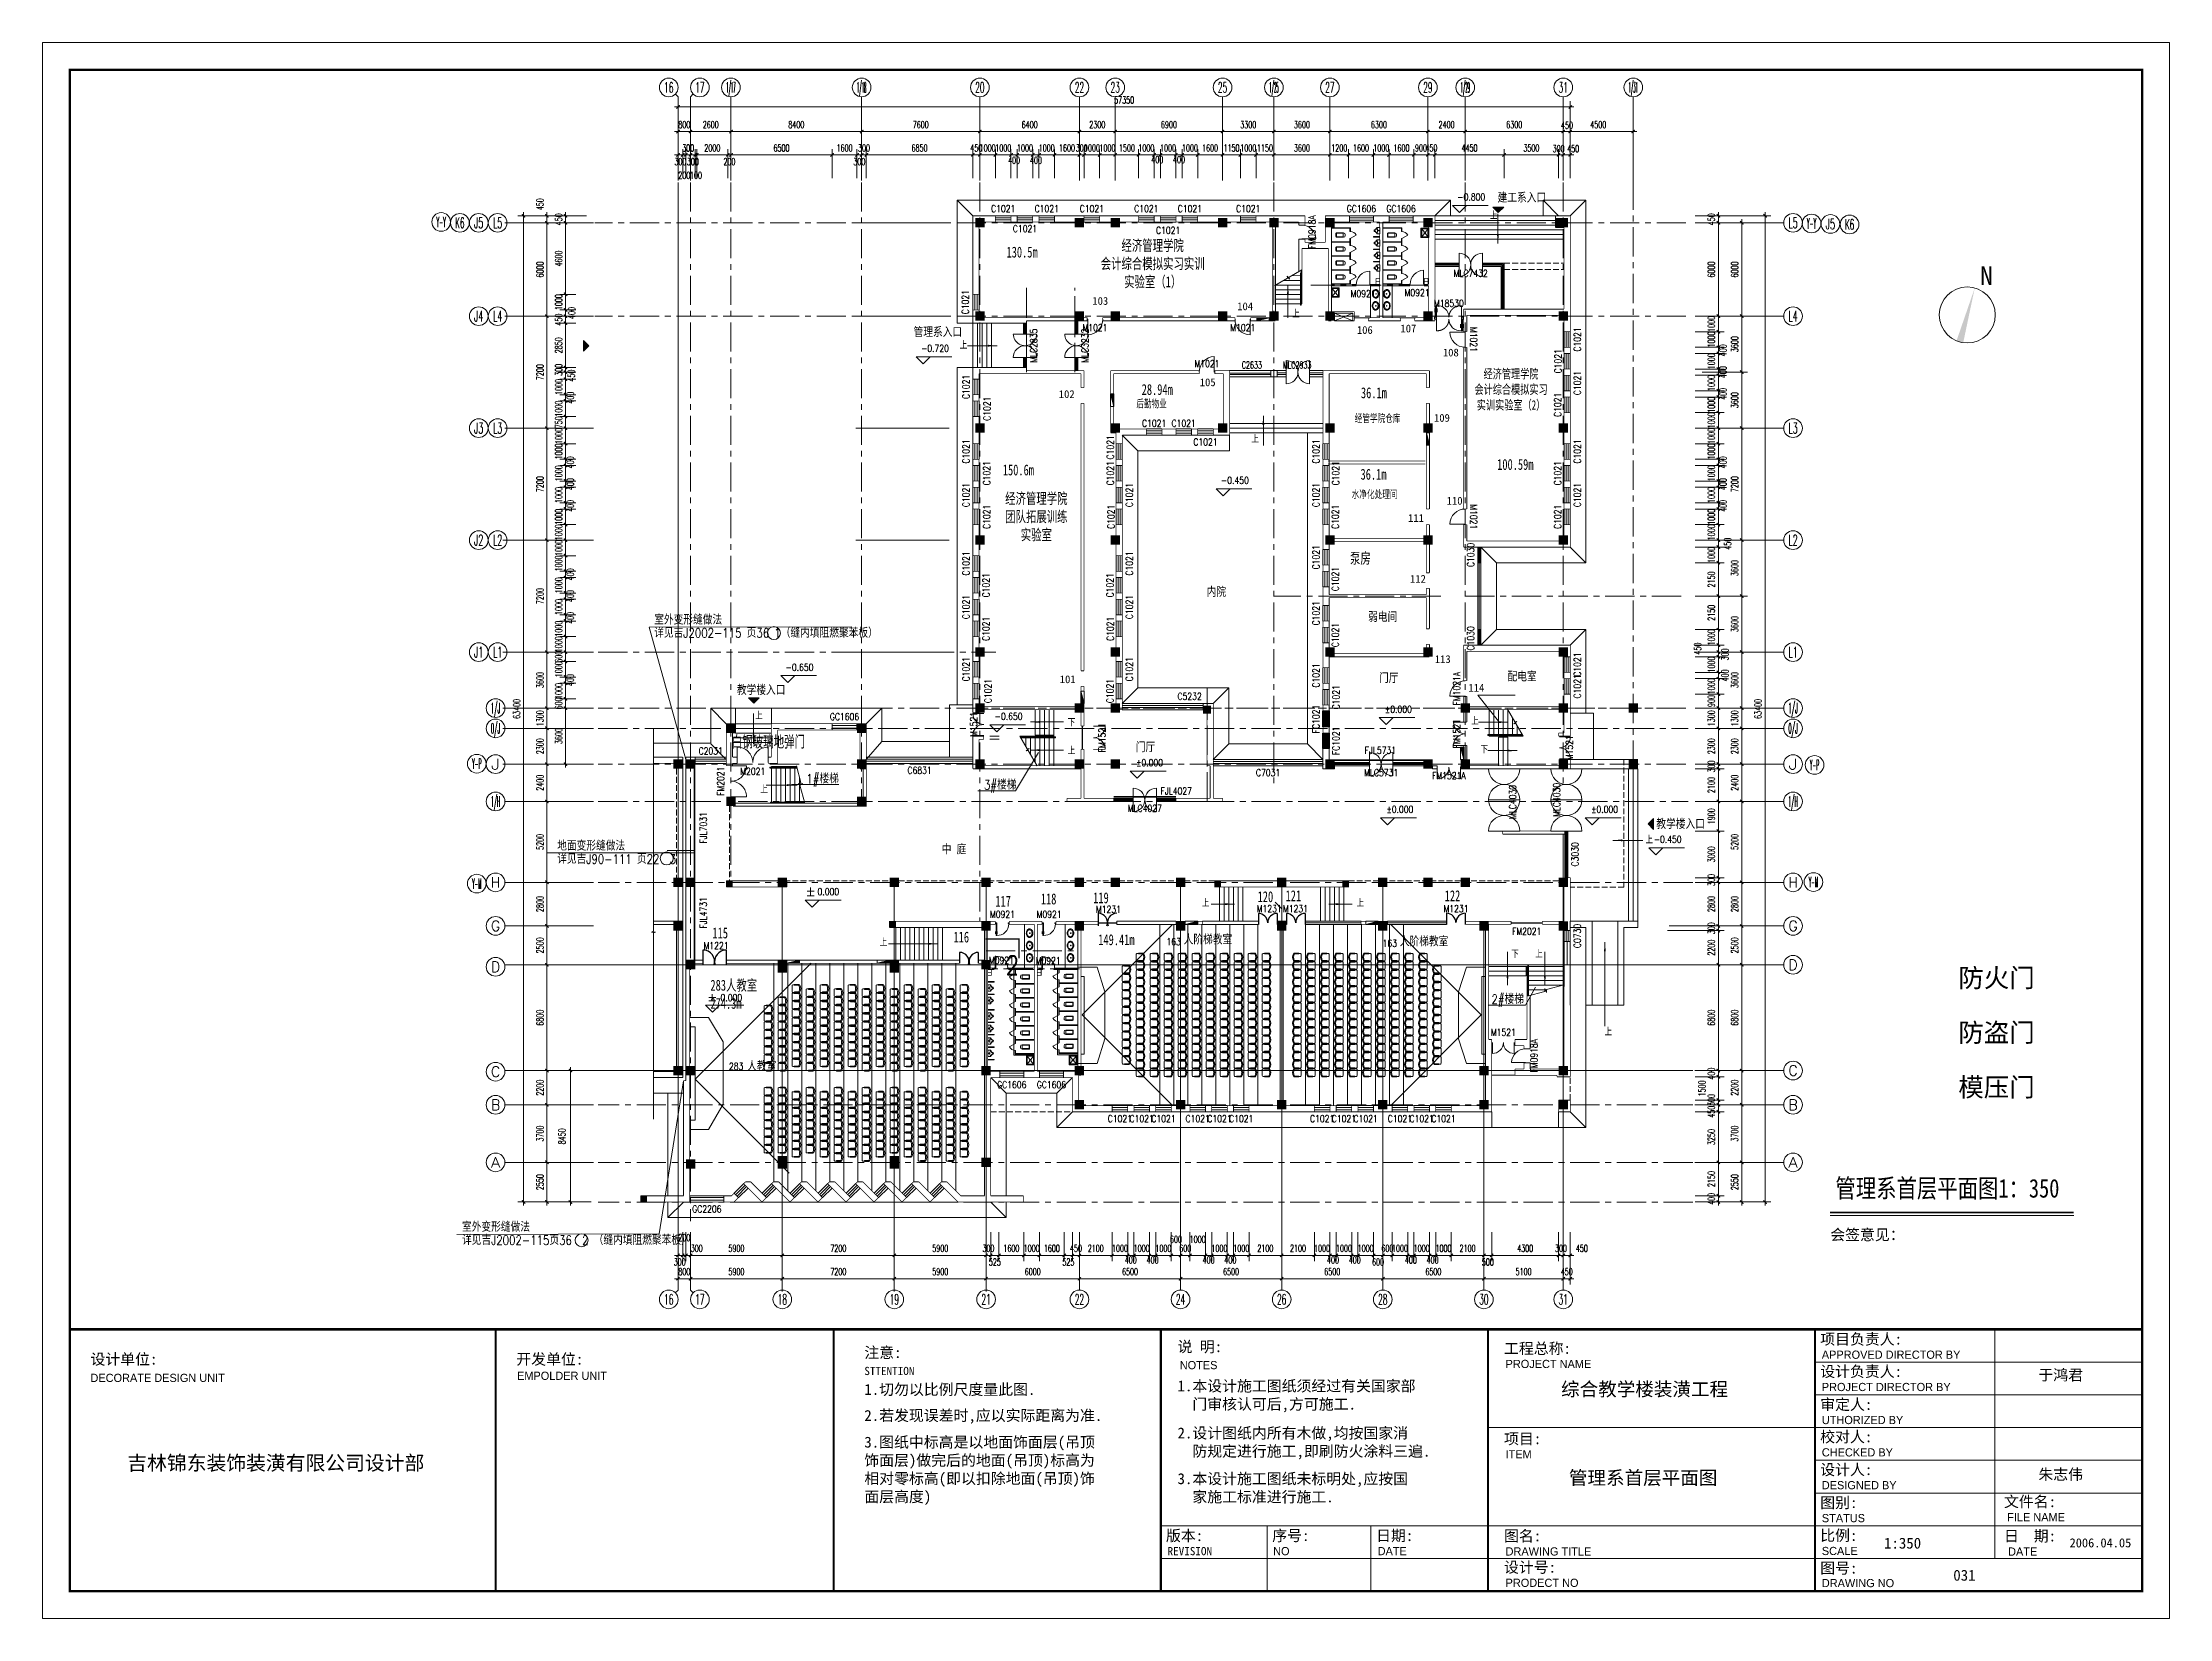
# Model space of a CAD drawing. Extents: x 2719331 to 3465925, y -270324 to -167476.
# Drawn here: x 2719331 to 2856051, y -268790 to -167476 of the extents above; entities that cross this region are included whole.
import ezdxf
from ezdxf.enums import TextEntityAlignment as Align

# ---------------------------------------------------------------- set-up
doc = ezdxf.new("R2010")
doc.units = 0
doc.header["$LTSCALE"] = 1500
doc.header["$MEASUREMENT"] = 0
for name, pattern in [('ACAD_ISO02W100', [15, 12, -3]), ('CENTER', [2, 1.25, -0.25, 0.25, -0.25]), ('DASH', [0.35, 0.25, -0.1]), ('DASHED2', [0.375, 0.25, -0.125])]:
    doc.linetypes.add(name, pattern=pattern)
doc.layers.get('0').update_dxf_attribs({"linetype": 'CONTINUOUS', "lineweight": 0})
doc.layers.get('DEFPOINTS').update_dxf_attribs({"linetype": 'CONTINUOUS', "lineweight": 5})
for name, color, linetype, lineweight in [('AXIS', 7, 'CONTINUOUS', 5), ('AXIS_TEXT', 7, 'CONTINUOUS', 5), ('COLUMN', 7, 'CONTINUOUS', 5), ('DOTE', 7, 'CENTER', 5), ('LVTRY', 7, 'CONTINUOUS', 5), ('LVTRY_WINDOW', 7, 'CONTINUOUS', 5), ('OTHER', 7, 'CONTINUOUS', 5), ('P-S-TEXT', 7, 'CONTINUOUS', 5), ('PUB_DIM', 250, 'CONTINUOUS', 5), ('PUB_TEXT', 7, 'CONTINUOUS', 5), ('STAIR', 7, 'CONTINUOUS', 5), ('U型玻璃', 7, 'CONTINUOUS', 5), ('WALL', 7, 'CONTINUOUS', 5), ('WINDOW', 7, 'CONTINUOUS', 5), ('WINDOW_TEXT', 7, 'CONTINUOUS', 5), ('我的', 7, 'CONTINUOUS', 5), ('散水', 7, 'CONTINUOUS', 5), ('消火栓', 7, 'CONTINUOUS', 5), ('看线', 7, 'CONTINUOUS', 5), ('虚线', 7, 'DASH', 5), ('防火卷帘', 7, 'CONTINUOUS', 5), ('防火卷帘名称', 7, 'CONTINUOUS', 5)]:
    doc.layers.add(name, color=color, linetype=linetype, lineweight=lineweight)
for name, color, linetype in [('JIAJU1', 1, 'CONTINUOUS'), ('中文', 4, 'CONTINUOUS'), ('地面', 250, 'CONTINUOUS'), ('防火门', 10, 'CONTINUOUS')]:
    doc.layers.add(name, color=color, linetype=linetype)
doc.layers.get('防火门').off()
doc.styles.add('_SIMPLEX', font='SIMPLEX.shx', dxfattribs={"width": 0.6})
doc.styles.add('COMPLEX', font='COMPLEX')
doc.styles.add('DIM_FONT', font='romans.shx', dxfattribs={"width": 0.6})
doc.styles.add('H1', font='romans.shx', dxfattribs={"width": 1.2, "bigfont": 'hztxt.shx'})
doc.styles.add('HZ4', font='SimSun.ttf', dxfattribs={"width": 0.7, "height": 700})
doc.styles.add('SIMPLEX', font='SIMPLEX.SHX', dxfattribs={"width": 0.6})
doc.styles.add('ST', font='SimSun.ttf')
doc.styles.get("Standard").update_dxf_attribs({"font": 'SIMHEI.TTF', "height": 1.2})
doc.dimstyles.new('DIMN150', dxfattribs={"dimscale": 1.5, "dimtxt": 300, "dimasz": 1, "dimexe": 250, "dimexo": 300, "dimgap": 150, "dimtad": 1, "dimdec": 0, "dimdsep": 46, "dimtxsty": 'DIM_FONT', "dimblk": '_DIMX', "dimcen": 2.5, "dimdle": 0.3, "dimclrd": 7, "dimclre": 256, "dimclrt": 256, "dimadec": 0, "dimazin": 0, "dimtfac": 1, "dimtdec": 0, "dimtix": 1, "dimtmove": 2, "dimatfit": 3, "dimldrblk": '_DIMX', "dimfxl": 1, "dimtvp": 1, "dimtolj": 1, "dimtzin": 0, "dimlwd": -1, "dimlwe": -1, "dimarcsym": 0})

msp = doc.modelspace()

# ---------------------------------------------------------------- texts
at = {"linetype": 'ByBlock', "lineweight": 0, "char_height": 450, "attachment_point": 5, "style": 'DIM_FONT'}
for s, insert in [('C2633', (2797068.9, -188205.8)), ('MLC2933', (2799981.8, -188205.8))]:
    msp.add_mtext(s, dxfattribs=dict(at, insert=insert))
at = {"layer": 'AXIS', "lineweight": 0, "style": 'H1', "width": 0.8}
msp.add_text('2', height=1200, rotation=360, dxfattribs=at).set_placement((2781267.9, -227399.2))
at = {"layer": 'AXIS', "color": 250, "attachment_point": 1}
for s, insert, char_height, width in [('{\\fSimHei|b0|i0|c134|p2;\\C5;防火门}', (2842478.2, -227006.5), 1200, 8327.344), ('{\\fSimHei|b0|i0|c134|p2;\\C5;防盗门}', (2842478.2, -230520.6), 1200, 8327.344), ('{\\fSimHei|b0|i0|c134|p2;\\C5;模压门}', (2842478.2, -234034.7), 1200, 8327.344), ('{\\fSimHei|b0|i0|c134|p2;\\C5;会签意见：}', (2834246.7, -243767.3), 701.131, 6476.823), ('{\\fSimHei|b0|i0|c134|p2;\\C5;说 明:}', (2792289.2, -250967.2), 701.131, 6476.823), ('{\\fSimHei|b0|i0|c134|p2;\\C5;工程总称:}', (2813274.8, -251077.9), 701.131, 6476.823), ('{\\fSimHei|b0|i0|c134|p2;\\C5;项目负责人:}', (2833603, -250481.3), 701.131, 6476.823), ('\\fￋￎￌ￥|b0|i0|c134|p2;\\C5;APPROVED DIRECTOR BY', (2833704.6, -251568.7), 525.848, 10946.369), ('{\\fSimHei|b0|i0|c134|p2;\\C5;设计单位:}', (2722412.6, -251768.5), 701.131, 6476.823), ('{\\fSimHei|b0|i0|c134|p2;\\C5;开发单位:}', (2749786.1, -251768.5), 701.131, 6476.823), ('\\fￋￎￌ￥|b0|i0|c134|p2;\\C5;EMPOLDER UNIT', (2749832.4, -252924.2), 525.848, 9314.727), ('{\\fSimSun|b0|i0|c134|p2;\\C5;STTENTION}', (2772156.2, -252615.9), 525.848, 6476.823), ('\\fￋￎￌ￥|b0|i0|c134|p2;\\C5;NOTES', (2792432.1, -252238.1), 525.848, 6476.823), ('\\fￋￎￌ￥|b0|i0|c134|p2;\\C5;PROJECT NAME', (2813376.3, -252164.5), 525.848, 6476.823), ('{\\fSimHei|b0|i0|c134|p2;\\C5;设计负责人:}', (2833603, -252558.9), 701.131, 6476.823), ('{\\fSimHei|b0|i0|c134|p2;\\C5;于鸿君}', (2847625.8, -252780.5), 701.131, 6476.823), ('\\fￋￎￌ￥|b0|i0|c134|p2;\\C5;DECORATE DESIGN UNIT', (2722412.6, -253059.3), 525.848, 8852.586), ('{\\fSimHei|b0|i0|c134|p2;\\C5;1.切勿以比例尺度量此图.}', (2772156.2, -253715.6), 701.131, 17463.279), ('{\\fSimHei|b0|i0|c134|p2;\\C5;1.本设计施工图纸须经过有关国家部\\P  门审核认可后,方可施工.}', (2792289.2, -253489.8), 701.131, 17463.279), ('{\\fSimHei|b0|i0|c134|p2;\\C5;综合教学楼装潢工程}', (2816941.5, -253610.2), 874.895, 17614.867), ('\\fￋￎￌ￥|b0|i0|c134|p2;\\C5;PROJECT DIRECTOR BY', (2833704.6, -253646.3), 525.848, 10946.369), ('{\\fSimHei|b0|i0|c134|p2;\\C5;2.若发现误差时,应以实际距离为准.}', (2772156.2, -255388.5), 701.131, 17463.279), ('{\\fSimHei|b0|i0|c134|p2;\\C5;审定人:}', (2833603, -254681.3), 701.131, 6476.823), ('{\\fSimHei|b0|i0|c134|p2;\\C5;3.图纸中标高是以地面饰面层(吊顶\\P饰面层)做完后的地面(吊顶)标高为\\P相对零标高(即以扣除地面(吊顶)饰\\P面层高度)}', (2772156.2, -257102), 701.131, 17463.279), ('{\\fSimHei|b0|i0|c134|p2;\\C5;2.设计图纸内所有木做,均按国家消\\P  防规定进行施工,即刷防火涂料三遍.}', (2792289.2, -256514.9), 701.131, 17463.279), ('{\\fSimHei|b0|i0|c134|p2;\\C5;项目:}', (2813274.8, -256885.8), 701.131, 6476.823), ('{\\fSimHei|b0|i0|c134|p2;\\C5;校对人:}', (2833603, -256760.5), 701.131, 6476.823), ('\\fￋￎￌ￥|b0|i0|c134|p2;\\C5;UTHORIZED BY', (2833704.6, -255768.7), 525.848, 10946.369), ('{\\fSimHei|b0|i0|c134|p2;\\C5;吉林锦东装饰装潢有限公司设计部}', (2724777.6, -258324.2), 933.333, 28945.32), ('\\fￋￎￌ￥|b0|i0|c134|p2;\\C5;ITEM', (2813376.3, -257972.4), 525.848, 6476.823), ('\\fￋￎￌ￥|b0|i0|c134|p2;\\C5;CHECKED BY', (2833704.6, -257847.9), 525.848, 10946.369), ('{\\fSimHei|b0|i0|c134|p2;\\C5;3.本设计施工图纸未标明处,应按国\\P  家施工标准进行施工.}', (2792289.2, -259453), 701.131, 17463.279), ('{\\C5;管理系首层平面图}', (2817444.2, -259308.1), 874.895, 17614.867), ('{\\fSimHei|b0|i0|c134|p2;\\C5;设计人:}', (2833603, -258871.1), 701.131, 6476.823), ('{\\fSimHei|b0|i0|c134|p2;\\C5;朱志伟}', (2847625.8, -259176.3), 701.131, 6476.823), ('{\\fSimHei|b0|i0|c134|p2;\\C5;图别:}', (2833603, -260988.8), 701.131, 6476.823), ('\\fￋￎￌ￥|b0|i0|c134|p2;\\C5;DESIGNED BY', (2833704.6, -259958.5), 525.848, 10946.369), ('{\\fSimHei|b0|i0|c134|p2;\\C5;文件名:}', (2845417, -260928.4), 701.131, 6476.823), ('\\fￋￎￌ￥|b0|i0|c134|p2;\\C5;STATUS', (2833704.6, -262076.2), 525.848, 10946.369), ('\\fￋￎￌ￥|b0|i0|c134|p2;\\C5;FILE NAME', (2845619.3, -262015.8), 525.848, 10946.369), ('{\\fSimHei|b0|i0|c134|p2;\\C5;版本:}', (2791546.5, -263110.3), 701.131, 6476.823), ('{\\fSimHei|b0|i0|c134|p2;\\C5;序号:}', (2798378.4, -263110.3), 701.131, 6476.823), ('{\\fSimHei|b0|i0|c134|p2;\\C5;日期:}', (2805052.1, -263110.3), 701.131, 6476.823), ('{\\fSimHei|b0|i0|c134|p2;\\C5;图名:}', (2813274.8, -263129.5), 701.131, 7730.349), ('{\\fSimHei|b0|i0|c134|p2;\\C5;比例:}', (2833603, -263100.5), 701.131, 6476.823), ('{\\C5;1:350}', (2837702.9, -263597), 701.131, 6476.823), ('{\\fSimHei|b0|i0|c134|p2;\\C5;日  期:}', (2845417, -263138.4), 701.131, 6476.823), ('{\\C5;2006.04.05}', (2849630.7, -263636.7), 583.333, 6476.823), ('{\\fSimSun|b0|i0|c134|p2;\\C5;REVISION}', (2791648, -264197.7), 525.848, 6476.823), ('\\fￋￎￌ￥|b0|i0|c134|p2;\\C5;NO', (2798434.5, -264197.7), 525.848, 6476.823), ('\\fￋￎￌ￥|b0|i0|c134|p2;\\C5;DATE', (2805153.7, -264197.7), 525.848, 6476.823), ('{\\fSimHei|b0|i0|c134|p2;\\C5;设计号:}', (2813274.8, -265146.1), 701.131, 6476.823), ('\\fￋￎￌ￥|b0|i0|c134|p2;\\C5;DRAWING TITLE', (2813376.3, -264216.1), 525.848, 6476.823), ('{\\fSimHei|b0|i0|c134|p2;\\C5;图号:}', (2833603, -265200.5), 701.131, 6476.823), ('\\fￋￎￌ￥|b0|i0|c134|p2;\\C5;SCALE', (2833704.6, -264187.9), 525.848, 10946.369), ('\\fￋￎￌ￥|b0|i0|c134|p2;\\C5;DATE', (2845679.7, -264225.8), 525.848, 10946.369), ('\\fￋￎￌ￥|b0|i0|c134|p2;\\C5;PRODECT NO', (2813376.3, -266233.5), 525.848, 10946.369), ('\\fￋￎￌ￥|b0|i0|c134|p2;\\C5;DRAWING NO', (2833704.6, -266251), 525.848, 10946.369), ('{\\C5;031}', (2842156, -265659.8), 701.13, 6476.823)]:
    msp.add_mtext(s, dxfattribs=dict(at, insert=insert, char_height=char_height, width=width))
at = {"layer": 'JIAJU1', "color": 22, "insert": (2772156.2, -251344), "char_height": 701.131, "width": 6476.823, "attachment_point": 1}
msp.add_mtext('{\\fSimHei|b0|i0|c134|p2;\\C5;注意:}', dxfattribs=at)
at = {"layer": 'P-S-TEXT', "lineweight": 0, "style": 'H1', "width": 0.8}
for s, p in [('上', (2812365.1, -178837.5)), ('上', (2799661.5, -185156.3)), ('上', (2778291.7, -187171.4)), ('上', (2765140.4, -210985.6)), ('上', (2811170, -211333.9)), ('下', (2811762.2, -213166.1)), ('上', (2803796.6, -223034.1)), ('上', (2773142.6, -225561.4)), ('下', (2813746.4, -226316)), ('上', (2815285.8, -226316)), ('上', (2819738.7, -231314.2))]:
    msp.add_text(s, height=450, rotation=360, dxfattribs=at).set_placement(p)
for s, p in [('上', (2797038, -193196.9)), ('下', (2785231.1, -211435.3)), ('上', (2785231.1, -213247.7)), ('上', (2765471.7, -215720.9)), ('上', (2822369.8, -218971.9)), ('上', (2793851.2, -223034.1))]:
    msp.add_text(s, height=450, dxfattribs=at).set_placement(p)
at = {"layer": 'PUB_DIM', "lineweight": 0, "style": 'DIM_FONT', "width": 0.8}
for s, p in [('-0.800', (2812067.2, -177630.8)), ('-0.720', (2777593.2, -187369.4)), ('-0.450', (2796873.7, -195845.8)), ('-0.650', (2768885.8, -207861.7)), ('%%p0.000', (2807353.7, -210563)), ('-0.650', (2782326.8, -211020.1)), ('%%p0.000', (2791357.2, -214002.7)), ('%%p0.000', (2807445.6, -216994.4)), ('%%p0.000', (2820605.8, -216994.4)), ('-0.450', (2824692.4, -218935.7))]:
    msp.add_text(s, height=450, rotation=360, dxfattribs=at).set_placement(p, align=Align.RIGHT)
at = {"layer": 'PUB_DIM', "lineweight": 0}
msp.add_text('N', height=1200, dxfattribs=at).set_placement((2844289.9, -182454.4), align=Align.MIDDLE)
at = {"layer": 'PUB_DIM', "lineweight": 0, "style": 'DIM_FONT', "width": 0.8}
for p in [(2769841.7, -222062.1), (2763607.5, -228873)]:
    msp.add_text('0.000', height=450, rotation=360, dxfattribs=at).set_placement(p, align=Align.MIDDLE)
at = {"layer": 'PUB_TEXT', "lineweight": 0, "style": 'H1', "width": 0.8}
for s, height, p in [('建工系入口', 600, (2812864.2, -177764.4)), ('管理系入口', 600, (2775323.4, -186407)), ('内院', 600, (2794162.1, -203109.8)), ('详见吉J2002-115 页36 1（缝内填阻燃聚苯板）', 600, (2758649, -205733.8)), ('室外变形缝做法', 600, (2758649, -204889.5)), ('弱电间', 600, (2804541.6, -204719.6)), ('教学楼入口', 600, (2763965.4, -209416)), ('门厅', 600, (2805240.1, -208648.3)), ('配电室', 600, (2813503.6, -208547)), ('门厅', 600, (2789605.5, -213094.7)), ('1#楼梯', 600, (2768428.5, -215104.1)), ('3#楼梯', 600, (2779844.9, -215498.7)), ('教学楼入口', 600, (2823068.3, -218028.5)), ('中 庭', 600, (2777135.9, -219657.2)), ('163', 450, (2791575.7, -225494.2)), ('人阶梯教室', 600, (2792682.1, -225456.2)), ('163', 450, (2805472.2, -225614.7)), ('人阶梯教室', 600, (2806578.5, -225576.6)), ('2#楼梯', 600, (2812467.7, -229279.6)), ('283', 450, (2763453.4, -233528.2)), ('人教室', 600, (2764623, -233592.8)), ('室外变形缝做法', 600, (2746296.3, -243926)), ('详见吉J2002-115页36  2 （缝内填阻燃聚苯板）', 600, (2746296.3, -244770.2))]:
    msp.add_text(s, height=height, dxfattribs=at).set_placement(p)
at = {"layer": 'PUB_TEXT', "style": 'ST', "width": 0.8}
msp.add_text('管理系首层平面图1：350', height=1200, dxfattribs=at).set_placement((2834578.7, -241732.8))
at = {"layer": '中文', "char_height": 500, "width": 6011.563, "attachment_point": 1}
for s, insert in [('{\\fFangSong_GB2312|b0|i0|c134|p49;\\C0;103}', (2786813.2, -183839)), ('{\\fFangSong_GB2312|b0|i0|c134|p49;\\C0;104}', (2796124.9, -184184.3)), ('{\\fFangSong_GB2312|b0|i0|c134|p49;\\C0;106}', (2803818.2, -185707.5)), ('{\\fFangSong_GB2312|b0|i0|c134|p49;\\C0;107}', (2806616.8, -185609.4)), ('{\\fFangSong_GB2312|b0|i0|c134|p49;\\C0;108}', (2809347.2, -187155.9)), ('{\\fFangSong_GB2312|b0|i0|c134|p49;\\C0;102}', (2784657.1, -189829.5)), ('{\\fFangSong_GB2312|b0|i0|c134|p49;\\C0;105}', (2793718.8, -189069)), ('{\\fFangSong_GB2312|b0|i0|c134|p49;\\C0;109}', (2808775.1, -191357.2)), ('{\\fFangSong_GB2312|b0|i0|c134|p49;\\C0;110}', (2809590.7, -196685.6)), ('{\\fFangSong_GB2312|b0|i0|c134|p49;\\C0;111}', (2807110.9, -197795.4)), ('{\\fFangSong_GB2312|b0|i0|c134|p49;\\C0;112}', (2807233.7, -201707.1)), ('{\\fFangSong_GB2312|b0|i0|c134|p49;\\C0;113}', (2808829, -206866.9)), ('{\\fFangSong_GB2312|b0|i0|c134|p49;\\C0;101}', (2784720.2, -208160.9)), ('{\\fFangSong_GB2312|b0|i0|c134|p49;\\C0;114}', (2810989.3, -208706.6))]:
    msp.add_mtext(s, dxfattribs=dict(at, insert=insert))
at = {"layer": '地面', "lineweight": 25, "style": 'HZ4'}
for s, insert, char_height, width, attachment_point in [('{\\f宋体|b0|i0|c134|p2;\\C7;经济管理学院\\P会计综合模拟实习实训实验室（1）}', (2790692.2, -180170.1), 700, 7262.454, 2), ('{\\C3;130.5m}', (2781296.8, -180597.4), 700, 3007.42, 1), ('{\\C3;28.94m}', (2789984.2, -189432), 700, 3093.91, 1), ('{\\C3;36.1m}', (2804079.4, -189641.5), 700, 2730.5, 1), ('{\\C0;后勤物业}', (2789642.2, -190439.5), 500, 3716.97, 1), ('{\\C3;150.6m}', (2781059.4, -194602.7), 700, 4224.38, 1), ('{\\C3;36.1m}', (2804053.3, -194880.8), 700, 2730.5, 1), ('{\\C3;100.59m}', (2812835.8, -194250), 700, 2730.5, 1), ('{\\f宋体|b0|i0|c134|p2;\\C7;经济管理学院团队拓展训练实验室}', (2783213.8, -196434), 700, 4650.499, 2), ('{\\C0;水净化处理间}', (2803484.7, -196264.9), 500, 3396.54, 1), ('{\\fSimSun-18030|b0|i0|c134|p49;\\C0;泵房}', (2803374, -200277.5), 700, 3250.74, 1), ('泵房', (2803496.7, -200522.6), 3, 3465.41, 1), ('{\\C0;117}', (2780575.9, -222329.2), 700, 2451.47, 1), ('{\\C0;118}', (2783502.5, -222183), 700, 2451.47, 1), ('{\\C0;119}', (2786868.1, -222109.9), 700, 2451.47, 1), ('{\\C0;120}', (2797437.6, -222038.3), 700, 2451.47, 1), ('{\\C0;121}', (2799234.8, -221977.8), 700, 2451.47, 1), ('{\\C0;122}', (2809463.9, -221976.7), 700, 2451.47, 1), ('{\\C0;115}', (2762391.2, -224370.2), 700, 2451.47, 1), ('{\\C0;116}', (2777888.8, -224631), 700, 2451.47, 1), ('{\\C3;149.41m}', (2787193.1, -224802.9), 700, 2376.81, 1), ('{\\C3;283人教室\\P274.3m}', (2762265.1, -227729.2), 700, 4461.329, 1)]:
    msp.add_mtext(s, dxfattribs=dict(at, insert=insert, char_height=char_height, width=width, attachment_point=attachment_point))
at = {"layer": '我的', "lineweight": 0, "style": 'H1', "width": 0.8}
for s, height, p in [('白钢玻璃地弹门', 840, (2763639.5, -212869)), ('地面变形缝做法', 600, (2752413.3, -219423.1)), ('详见吉J90-111 页22  3', 600, (2752413.3, -220267.3))]:
    msp.add_text(s, height=height, dxfattribs=at).set_placement(p)
at = {"layer": '我的', "lineweight": 25, "insert": (2837390.8, -180011.6), "char_height": 450, "attachment_point": 1, "style": 'DIM_FONT'}
msp.add_mtext('\\A1;', dxfattribs=at)
at = {"layer": '我的', "lineweight": 25, "style": 'HZ4'}
for s, insert, char_height, width, attachment_point in [('{\\fSimHei|b0|i0|c134|p2;\\C7;经济管理学院\\P会计综合模拟实习实训实验室（\\fSimSun|b0|i0|c134|p2;2\\fSimHei|b0|i0|c134|p2;）}', (2813728.2, -188474.6), 600, 4745.25, 2), ('经管学院仓库', (2803682, -191377.4), 500, 4745.25, 1), ('{\\fFangSong_GB2312|b0|i0|c134|p49; }', (2803206.5, -200839.6), 700, 4526.82, 1)]:
    msp.add_mtext(s, dxfattribs=dict(at, insert=insert, char_height=char_height, width=width, attachment_point=attachment_point))
at = {"layer": '防火卷帘名称', "lineweight": 0, "style": '_SIMPLEX', "width": 0.8}
for s, p in [('FJL5731', (2804315.9, -213206.5)), ('FJL4027', (2791197.8, -215828.4)), ('M1231', (2787046.6, -223433.8)), ('M1231', (2797383.1, -223381.3)), ('M1231', (2799068.7, -223392)), ('M1231', (2809388.5, -223392)), ('M1221', (2761823.9, -225755.5))]:
    msp.add_text(s, height=450, dxfattribs=at).set_placement(p)
for s, p in [('FJL7031', (2762034, -218975.8)), ('FJL4731', (2762034, -224438.4))]:
    msp.add_text(s, height=450, rotation=90, dxfattribs=at).set_placement(p)

# ---------------------------------------------------------------- blocks, each defined once
blk = doc.blocks.new('_AXISO1')
blk.add_line((0.35, -0.15), (0.5, 0))
blk.add_circle((0, -0.5), 0.5)
at = {"layer": 'AXIS_TEXT', "style": 'COMPLEX', "width": 1.041667}
blk.add_attdef('A', text='', height=0.56, dxfattribs=at).set_placement((-0.25, -0.78), (0.25, -0.78), align=Align.FIT)
blk = doc.blocks.new('_DIMX')
blk.add_line((-150, 0), (150, 0))
at = {"const_width": 50}
blk.add_lwpolyline([(-70, -70), (70, 70)], dxfattribs=at)
blk = doc.blocks.new('*D986')
at = {"layer": 'DEFPOINTS', "color": 0, "lineweight": 25}
for p in [(2760984, -173199), (2760184, -176349), (2760984, -176349)]:
    blk.add_point(p, dxfattribs=at)
at = {"layer": '我的', "color": 7}
for p, q in [((2760183, -173199), (2760181, -173199)), ((2760184, -173199), (2760984, -173199)), ((2760986, -173199), (2760987, -173199))]:
    blk.add_line(p, q, dxfattribs=at)
at = {"layer": '我的'}
for p, q in [((2760184, -175899), (2760184, -172824)), ((2760984, -175899), (2760984, -172824))]:
    blk.add_line(p, q, dxfattribs=at)
at = {"layer": '我的', "color": 7, "xscale": 1.5, "yscale": 1.5, "zscale": 1.5}
blk.add_blockref('_DIMX', (2760184, -173199), dxfattribs=at)
at = {"layer": '我的', "color": 7, "xscale": 1.5, "yscale": 1.5, "zscale": 1.5, "rotation": 180}
blk.add_blockref('_DIMX', (2760984, -173199), dxfattribs=at)
at = {"layer": '我的', "lineweight": 0, "insert": (2760584, -172749), "char_height": 450, "attachment_point": 5, "style": 'DIM_FONT'}
blk.add_mtext('\\A1;800', dxfattribs=at)
blk = doc.blocks.new('_AXISO')
blk.add_circle((0, 0), 0.5)
at = {"layer": 'AXIS_TEXT', "style": 'COMPLEX', "width": 1.041667}
blk.add_attdef('A', text='', height=0.56, dxfattribs=at).set_placement((-0.25, -0.28), (0.25, -0.28), align=Align.FIT)
blk = doc.blocks.new('*D987')
at = {"layer": 'DEFPOINTS', "color": 0, "lineweight": 25}
for p in [(2755201, -179066), (2751751, -185066), (2755201, -185066)]:
    blk.add_point(p, dxfattribs=at)
at = {"layer": '我的'}
for p, q in [((2754751, -179066), (2751376, -179066)), ((2754751, -185066), (2751376, -185066))]:
    blk.add_line(p, q, dxfattribs=at)
at = {"layer": '我的', "color": 7}
blk.add_line((2751751, -179068), (2751751, -185065), dxfattribs=at)
at = {"layer": '我的', "color": 7, "xscale": 1.5, "yscale": 1.5, "zscale": 1.5}
for p, rotation in [((2751751, -179066), 90), ((2751751, -185066), 270)]:
    blk.add_blockref('_DIMX', p, dxfattribs=dict(at, rotation=rotation))
at = {"layer": '我的', "lineweight": 0, "insert": (2751301, -182066), "char_height": 450, "attachment_point": 5, "rotation": 90, "style": 'DIM_FONT'}
blk.add_mtext('\\A1;6000', dxfattribs=at)
blk = doc.blocks.new('*D988')
at = {"layer": 'DEFPOINTS', "color": 0, "lineweight": 25}
for p in [(2755201, -185066), (2751751, -192266), (2755201, -192266)]:
    blk.add_point(p, dxfattribs=at)
at = {"layer": '我的'}
for p, q in [((2754751, -185066), (2751376, -185066)), ((2754751, -192266), (2751376, -192266))]:
    blk.add_line(p, q, dxfattribs=at)
at = {"layer": '我的', "color": 7}
blk.add_line((2751751, -185068), (2751751, -192265), dxfattribs=at)
at = {"layer": '我的', "color": 7, "xscale": 1.5, "yscale": 1.5, "zscale": 1.5}
for p, rotation in [((2751751, -185066), 90), ((2751751, -192266), 270)]:
    blk.add_blockref('_DIMX', p, dxfattribs=dict(at, rotation=rotation))
at = {"layer": '我的', "lineweight": 0, "insert": (2751301, -188666), "char_height": 450, "attachment_point": 5, "rotation": 90, "style": 'DIM_FONT'}
blk.add_mtext('\\A1;7200', dxfattribs=at)
blk = doc.blocks.new('*D989')
at = {"layer": 'DEFPOINTS', "color": 0, "lineweight": 25}
for p in [(2755201, -192266), (2751751, -199466), (2755201, -199466)]:
    blk.add_point(p, dxfattribs=at)
at = {"layer": '我的'}
for p, q in [((2754751, -192266), (2751376, -192266)), ((2754751, -199466), (2751376, -199466))]:
    blk.add_line(p, q, dxfattribs=at)
at = {"layer": '我的', "color": 7}
blk.add_line((2751751, -192268), (2751751, -199465), dxfattribs=at)
at = {"layer": '我的', "color": 7, "xscale": 1.5, "yscale": 1.5, "zscale": 1.5}
for p, rotation in [((2751751, -192266), 90), ((2751751, -199466), 270)]:
    blk.add_blockref('_DIMX', p, dxfattribs=dict(at, rotation=rotation))
at = {"layer": '我的', "lineweight": 0, "insert": (2751301, -195866), "char_height": 450, "attachment_point": 5, "rotation": 90, "style": 'DIM_FONT'}
blk.add_mtext('\\A1;7200', dxfattribs=at)
blk = doc.blocks.new('_AXISO2')
blk.add_line((0.35, 0.15), (0.5, 0))
blk.add_circle((0, 0.5), 0.5)
at = {"layer": 'AXIS_TEXT', "style": 'COMPLEX', "width": 1.041667}
blk.add_attdef('A', text='', height=0.56, dxfattribs=at).set_placement((-0.25, 0.22), (0.25, 0.22), align=Align.FIT)
blk = doc.blocks.new('*D990')
at = {"layer": 'DEFPOINTS', "color": 0, "lineweight": 25}
for p in [(2748461, -199466), (2748461, -206666), (2751751, -206666)]:
    blk.add_point(p, dxfattribs=at)
at = {"layer": '我的'}
for p, q in [((2748911, -199466), (2752126, -199466)), ((2748911, -206666), (2752126, -206666))]:
    blk.add_line(p, q, dxfattribs=at)
at = {"layer": '我的', "color": 7}
blk.add_line((2751751, -199468), (2751751, -206665), dxfattribs=at)
at = {"layer": '我的', "color": 7, "xscale": 1.5, "yscale": 1.5, "zscale": 1.5}
for p, rotation in [((2751751, -199466), 90), ((2751751, -206666), 270)]:
    blk.add_blockref('_DIMX', p, dxfattribs=dict(at, rotation=rotation))
at = {"layer": '我的', "lineweight": 0, "insert": (2751301, -203066), "char_height": 450, "attachment_point": 5, "rotation": 90, "style": 'DIM_FONT'}
blk.add_mtext('\\A1;7200', dxfattribs=at)
blk = doc.blocks.new('*D991')
at = {"layer": 'DEFPOINTS', "color": 0, "lineweight": 25}
for p in [(2748461, -206666), (2748461, -210266), (2751751, -210266)]:
    blk.add_point(p, dxfattribs=at)
at = {"layer": '我的'}
for p, q in [((2748911, -206666), (2752126, -206666)), ((2748911, -210266), (2752126, -210266))]:
    blk.add_line(p, q, dxfattribs=at)
at = {"layer": '我的', "color": 7}
blk.add_line((2751751, -206668), (2751751, -210265), dxfattribs=at)
at = {"layer": '我的', "color": 7, "xscale": 1.5, "yscale": 1.5, "zscale": 1.5}
for p, rotation in [((2751751, -206666), 90), ((2751751, -210266), 270)]:
    blk.add_blockref('_DIMX', p, dxfattribs=dict(at, rotation=rotation))
at = {"layer": '我的', "lineweight": 0, "insert": (2751301, -208466), "char_height": 450, "attachment_point": 5, "rotation": 90, "style": 'DIM_FONT'}
blk.add_mtext('\\A1;3600', dxfattribs=at)
blk = doc.blocks.new('*D992')
at = {"layer": 'DEFPOINTS', "color": 0, "lineweight": 25}
for p in [(2755201, -216266), (2751751, -221466), (2755201, -221466)]:
    blk.add_point(p, dxfattribs=at)
at = {"layer": '我的'}
for p, q in [((2754751, -216266), (2751376, -216266)), ((2754751, -221466), (2751376, -221466))]:
    blk.add_line(p, q, dxfattribs=at)
at = {"layer": '我的', "color": 7}
blk.add_line((2751751, -216268), (2751751, -221465), dxfattribs=at)
at = {"layer": '我的', "color": 7, "xscale": 1.5, "yscale": 1.5, "zscale": 1.5}
for p, rotation in [((2751751, -216266), 90), ((2751751, -221466), 270)]:
    blk.add_blockref('_DIMX', p, dxfattribs=dict(at, rotation=rotation))
at = {"layer": '我的', "lineweight": 0, "insert": (2751301, -218866), "char_height": 450, "attachment_point": 5, "rotation": 90, "style": 'DIM_FONT'}
blk.add_mtext('\\A1;5200', dxfattribs=at)
blk = doc.blocks.new('*D993')
at = {"layer": 'DEFPOINTS', "color": 0, "lineweight": 25}
for p in [(2755201, -221466), (2751751, -224266), (2755201, -224266)]:
    blk.add_point(p, dxfattribs=at)
at = {"layer": '我的'}
for p, q in [((2754751, -221466), (2751376, -221466)), ((2754751, -224266), (2751376, -224266))]:
    blk.add_line(p, q, dxfattribs=at)
at = {"layer": '我的', "color": 7}
blk.add_line((2751751, -221468), (2751751, -224265), dxfattribs=at)
at = {"layer": '我的', "color": 7, "xscale": 1.5, "yscale": 1.5, "zscale": 1.5}
for p, rotation in [((2751751, -221466), 90), ((2751751, -224266), 270)]:
    blk.add_blockref('_DIMX', p, dxfattribs=dict(at, rotation=rotation))
at = {"layer": '我的', "lineweight": 0, "insert": (2751301, -222866), "char_height": 450, "attachment_point": 5, "rotation": 90, "style": 'DIM_FONT'}
blk.add_mtext('\\A1;2800', dxfattribs=at)
blk = doc.blocks.new('*D994')
at = {"layer": 'DEFPOINTS', "color": 0, "lineweight": 25}
for p in [(2754751, -235766), (2751751, -239466), (2754751, -239466)]:
    blk.add_point(p, dxfattribs=at)
at = {"layer": '我的'}
for p, q in [((2754301, -235766), (2751376, -235766)), ((2754301, -239466), (2751376, -239466))]:
    blk.add_line(p, q, dxfattribs=at)
at = {"layer": '我的', "color": 7}
blk.add_line((2751751, -235768), (2751751, -239465), dxfattribs=at)
at = {"layer": '我的', "color": 7, "xscale": 1.5, "yscale": 1.5, "zscale": 1.5}
for p, rotation in [((2751751, -235766), 90), ((2751751, -239466), 270)]:
    blk.add_blockref('_DIMX', p, dxfattribs=dict(at, rotation=rotation))
at = {"layer": '我的', "lineweight": 0, "insert": (2751301, -237616), "char_height": 450, "attachment_point": 5, "rotation": 90, "style": 'DIM_FONT'}
blk.add_mtext('\\A1;3700', dxfattribs=at)
blk = doc.blocks.new('*D995')
at = {"layer": 'DEFPOINTS', "color": 0, "lineweight": 25}
for p in [(2754751, -226766), (2751751, -233566), (2754751, -233566)]:
    blk.add_point(p, dxfattribs=at)
at = {"layer": '我的'}
for p, q in [((2754301, -226766), (2751376, -226766)), ((2754301, -233566), (2751376, -233566))]:
    blk.add_line(p, q, dxfattribs=at)
at = {"layer": '我的', "color": 7}
blk.add_line((2751751, -226768), (2751751, -233565), dxfattribs=at)
at = {"layer": '我的', "color": 7, "xscale": 1.5, "yscale": 1.5, "zscale": 1.5}
for p, rotation in [((2751751, -226766), 90), ((2751751, -233566), 270)]:
    blk.add_blockref('_DIMX', p, dxfattribs=dict(at, rotation=rotation))
at = {"layer": '我的', "lineweight": 0, "insert": (2751301, -230166), "char_height": 450, "attachment_point": 5, "rotation": 90, "style": 'DIM_FONT'}
blk.add_mtext('\\A1;6800', dxfattribs=at)
blk = doc.blocks.new('*D996')
at = {"layer": 'DEFPOINTS', "color": 0, "lineweight": 25}
for p in [(2754751, -239466), (2751751, -242016), (2755051, -242016)]:
    blk.add_point(p, dxfattribs=at)
at = {"layer": '我的'}
for p, q in [((2754301, -239466), (2751376, -239466)), ((2754601, -242016), (2751376, -242016))]:
    blk.add_line(p, q, dxfattribs=at)
at = {"layer": '我的', "color": 7}
blk.add_line((2751751, -239468), (2751751, -242015), dxfattribs=at)
at = {"layer": '我的', "color": 7, "xscale": 1.5, "yscale": 1.5, "zscale": 1.5}
for p, rotation in [((2751751, -239466), 90), ((2751751, -242016), 270)]:
    blk.add_blockref('_DIMX', p, dxfattribs=dict(at, rotation=rotation))
at = {"layer": '我的', "lineweight": 0, "insert": (2751301, -240741), "char_height": 450, "attachment_point": 5, "rotation": 90, "style": 'DIM_FONT'}
blk.add_mtext('\\A1;2550', dxfattribs=at)
blk = doc.blocks.new('*D997')
at = {"layer": 'DEFPOINTS', "color": 0, "lineweight": 25}
for p in [(2760984, -173199), (2760184, -176349), (2760984, -176349)]:
    blk.add_point(p, dxfattribs=at)
at = {"layer": '我的', "color": 7}
for p, q in [((2760183, -173199), (2760181, -173199)), ((2760184, -173199), (2760984, -173199)), ((2760986, -173199), (2760987, -173199))]:
    blk.add_line(p, q, dxfattribs=at)
at = {"layer": '我的'}
for p, q in [((2760184, -175899), (2760184, -172824)), ((2760984, -175899), (2760984, -172824))]:
    blk.add_line(p, q, dxfattribs=at)
at = {"layer": '我的', "color": 7, "xscale": 1.5, "yscale": 1.5, "zscale": 1.5}
blk.add_blockref('_DIMX', (2760184, -173199), dxfattribs=at)
at = {"layer": '我的', "color": 7, "xscale": 1.5, "yscale": 1.5, "zscale": 1.5, "rotation": 180}
blk.add_blockref('_DIMX', (2760984, -173199), dxfattribs=at)
at = {"layer": '我的', "lineweight": 0, "insert": (2760584, -172749), "char_height": 450, "attachment_point": 5, "style": 'DIM_FONT'}
blk.add_mtext('\\A1;800', dxfattribs=at)
blk = doc.blocks.new('*D998')
at = {"layer": 'DEFPOINTS', "color": 0, "lineweight": 25}
for p in [(2755201, -224266), (2751751, -226766), (2755201, -226766)]:
    blk.add_point(p, dxfattribs=at)
at = {"layer": '我的'}
for p, q in [((2754751, -224266), (2751376, -224266)), ((2754751, -226766), (2751376, -226766))]:
    blk.add_line(p, q, dxfattribs=at)
at = {"layer": '我的', "color": 7}
blk.add_line((2751751, -224268), (2751751, -226765), dxfattribs=at)
at = {"layer": '我的', "color": 7, "xscale": 1.5, "yscale": 1.5, "zscale": 1.5}
for p, rotation in [((2751751, -224266), 90), ((2751751, -226766), 270)]:
    blk.add_blockref('_DIMX', p, dxfattribs=dict(at, rotation=rotation))
at = {"layer": '我的', "lineweight": 0, "insert": (2751301, -225516), "char_height": 450, "attachment_point": 5, "rotation": 90, "style": 'DIM_FONT'}
blk.add_mtext('\\A1;2500', dxfattribs=at)
blk = doc.blocks.new('_FZH')
blk.add_solid([(0.5, -0.5), (-0.5, -0.5), (0.5, 0.5), (-0.5, 0.5)])
blk = doc.blocks.new('*D1931')
at = {"layer": 'DEFPOINTS', "color": 0, "lineweight": 25}
for p in [(2755791, -233566), (2752228, -242016), (2753263, -242016)]:
    blk.add_point(p, dxfattribs=at)
at = {"layer": '我的'}
for p, q in [((2755341, -233566), (2752888, -233566)), ((2752678, -242016), (2753638, -242016))]:
    blk.add_line(p, q, dxfattribs=at)
at = {"layer": '我的', "color": 7}
blk.add_line((2753263, -233568), (2753263, -242015), dxfattribs=at)
at = {"layer": '我的', "color": 7, "xscale": 1.5, "yscale": 1.5, "zscale": 1.5}
for p, rotation in [((2753263, -233566), 90), ((2753263, -242016), 270)]:
    blk.add_blockref('_DIMX', p, dxfattribs=dict(at, rotation=rotation))
at = {"layer": '我的', "lineweight": 0, "insert": (2752727, -237791), "char_height": 450, "attachment_point": 5, "rotation": 90, "style": 'DIM_FONT'}
blk.add_mtext('\\A1;8450', dxfattribs=at)
blk = doc.blocks.new('*D1907')
at = {"layer": 'DEFPOINTS', "color": 0, "lineweight": 25}
for p in [(2825555, -179066), (2825555, -185066), (2828555, -185066)]:
    blk.add_point(p, dxfattribs=at)
at = {"layer": '我的'}
for p, q in [((2826005, -179066), (2828930, -179066)), ((2826005, -185066), (2828930, -185066))]:
    blk.add_line(p, q, dxfattribs=at)
at = {"layer": '我的', "color": 7}
blk.add_line((2828555, -179068), (2828555, -185065), dxfattribs=at)
at = {"layer": '我的', "color": 7, "xscale": 1.5, "yscale": 1.5, "zscale": 1.5}
for p, rotation in [((2828555, -179066), 90), ((2828555, -185066), 270)]:
    blk.add_blockref('_DIMX', p, dxfattribs=dict(at, rotation=rotation))
at = {"layer": '我的', "lineweight": 0, "insert": (2828105, -182066), "char_height": 450, "attachment_point": 5, "rotation": 90, "style": 'DIM_FONT'}
blk.add_mtext('\\A1;6000', dxfattribs=at)
blk = doc.blocks.new('*D1908')
at = {"layer": 'DEFPOINTS', "color": 0, "lineweight": 25}
for p in [(2825555, -185066), (2825555, -188666), (2828555, -188666)]:
    blk.add_point(p, dxfattribs=at)
at = {"layer": '我的'}
for p, q in [((2826005, -185066), (2828930, -185066)), ((2826005, -188666), (2828930, -188666))]:
    blk.add_line(p, q, dxfattribs=at)
at = {"layer": '我的', "color": 7}
blk.add_line((2828555, -185068), (2828555, -188665), dxfattribs=at)
at = {"layer": '我的', "color": 7, "xscale": 1.5, "yscale": 1.5, "zscale": 1.5}
for p, rotation in [((2828555, -185066), 90), ((2828555, -188666), 270)]:
    blk.add_blockref('_DIMX', p, dxfattribs=dict(at, rotation=rotation))
at = {"layer": '我的', "lineweight": 0, "insert": (2828105, -186866), "char_height": 450, "attachment_point": 5, "rotation": 90, "style": 'DIM_FONT'}
blk.add_mtext('\\A1;3600', dxfattribs=at)
blk = doc.blocks.new('*D1909')
at = {"layer": 'DEFPOINTS', "color": 0, "lineweight": 25}
for p in [(2825555, -192266), (2825555, -199466), (2828555, -199466)]:
    blk.add_point(p, dxfattribs=at)
at = {"layer": '我的'}
for p, q in [((2826005, -192266), (2828930, -192266)), ((2826005, -199466), (2828930, -199466))]:
    blk.add_line(p, q, dxfattribs=at)
at = {"layer": '我的', "color": 7}
blk.add_line((2828555, -192268), (2828555, -199465), dxfattribs=at)
at = {"layer": '我的', "color": 7, "xscale": 1.5, "yscale": 1.5, "zscale": 1.5}
for p, rotation in [((2828555, -192266), 90), ((2828555, -199466), 270)]:
    blk.add_blockref('_DIMX', p, dxfattribs=dict(at, rotation=rotation))
at = {"layer": '我的', "lineweight": 0, "insert": (2828105, -195866), "char_height": 450, "attachment_point": 5, "rotation": 90, "style": 'DIM_FONT'}
blk.add_mtext('\\A1;7200', dxfattribs=at)
blk = doc.blocks.new('*D1910')
at = {"layer": 'DEFPOINTS', "color": 0, "lineweight": 25}
for p in [(2825555, -199466), (2825555, -203066), (2828555, -203066)]:
    blk.add_point(p, dxfattribs=at)
at = {"layer": '我的'}
for p, q in [((2826005, -199466), (2828930, -199466)), ((2826005, -203066), (2828930, -203066))]:
    blk.add_line(p, q, dxfattribs=at)
at = {"layer": '我的', "color": 7}
blk.add_line((2828555, -199468), (2828555, -203065), dxfattribs=at)
at = {"layer": '我的', "color": 7, "xscale": 1.5, "yscale": 1.5, "zscale": 1.5}
for p, rotation in [((2828555, -199466), 90), ((2828555, -203066), 270)]:
    blk.add_blockref('_DIMX', p, dxfattribs=dict(at, rotation=rotation))
at = {"layer": '我的', "lineweight": 0, "insert": (2828105, -201266), "char_height": 450, "attachment_point": 5, "rotation": 90, "style": 'DIM_FONT'}
blk.add_mtext('\\A1;3600', dxfattribs=at)
blk = doc.blocks.new('*D1911')
at = {"layer": 'DEFPOINTS', "color": 0, "lineweight": 25}
for p in [(2825109, -210266), (2825555, -211566), (2828555, -211566)]:
    blk.add_point(p, dxfattribs=at)
at = {"layer": '我的'}
for p, q in [((2825559, -210266), (2828930, -210266)), ((2826005, -211566), (2828930, -211566))]:
    blk.add_line(p, q, dxfattribs=at)
at = {"layer": '我的', "color": 7}
for p, q in [((2828555, -210265), (2828555, -210263)), ((2828555, -210266), (2828555, -211566)), ((2828555, -211568), (2828555, -211569))]:
    blk.add_line(p, q, dxfattribs=at)
at = {"layer": '我的', "color": 7, "xscale": 1.5, "yscale": 1.5, "zscale": 1.5}
for p, rotation in [((2828555, -210266), 270), ((2828555, -211566), 90)]:
    blk.add_blockref('_DIMX', p, dxfattribs=dict(at, rotation=rotation))
at = {"layer": '我的', "lineweight": 0, "insert": (2828105, -210916), "char_height": 450, "attachment_point": 5, "rotation": 90, "style": 'DIM_FONT'}
blk.add_mtext('\\A1;1300', dxfattribs=at)
blk = doc.blocks.new('*D1912')
at = {"layer": 'DEFPOINTS', "color": 0, "lineweight": 25}
for p in [(2825555, -216266), (2825555, -221466), (2828555, -221466)]:
    blk.add_point(p, dxfattribs=at)
at = {"layer": '我的'}
for p, q in [((2826005, -216266), (2828930, -216266)), ((2826005, -221466), (2828930, -221466))]:
    blk.add_line(p, q, dxfattribs=at)
at = {"layer": '我的', "color": 7}
blk.add_line((2828555, -216268), (2828555, -221465), dxfattribs=at)
at = {"layer": '我的', "color": 7, "xscale": 1.5, "yscale": 1.5, "zscale": 1.5}
for p, rotation in [((2828555, -216266), 90), ((2828555, -221466), 270)]:
    blk.add_blockref('_DIMX', p, dxfattribs=dict(at, rotation=rotation))
at = {"layer": '我的', "lineweight": 0, "insert": (2828105, -218866), "char_height": 450, "attachment_point": 5, "rotation": 90, "style": 'DIM_FONT'}
blk.add_mtext('\\A1;5200', dxfattribs=at)
blk = doc.blocks.new('*D1913')
at = {"layer": 'DEFPOINTS', "color": 0, "lineweight": 25}
for p in [(2825555, -221466), (2825555, -224266), (2828555, -224266)]:
    blk.add_point(p, dxfattribs=at)
at = {"layer": '我的'}
for p, q in [((2826005, -221466), (2828930, -221466)), ((2826005, -224266), (2828930, -224266))]:
    blk.add_line(p, q, dxfattribs=at)
at = {"layer": '我的', "color": 7}
blk.add_line((2828555, -221468), (2828555, -224265), dxfattribs=at)
at = {"layer": '我的', "color": 7, "xscale": 1.5, "yscale": 1.5, "zscale": 1.5}
for p, rotation in [((2828555, -221466), 90), ((2828555, -224266), 270)]:
    blk.add_blockref('_DIMX', p, dxfattribs=dict(at, rotation=rotation))
at = {"layer": '我的', "lineweight": 0, "insert": (2828105, -222866), "char_height": 450, "attachment_point": 5, "rotation": 90, "style": 'DIM_FONT'}
blk.add_mtext('\\A1;2800', dxfattribs=at)
blk = doc.blocks.new('*D1914')
at = {"layer": 'DEFPOINTS', "color": 0, "lineweight": 25}
for p in [(2825109, -206666), (2825555, -210266), (2828555, -210266)]:
    blk.add_point(p, dxfattribs=at)
at = {"layer": '我的'}
for p, q in [((2825559, -206666), (2828930, -206666)), ((2826005, -210266), (2828930, -210266))]:
    blk.add_line(p, q, dxfattribs=at)
at = {"layer": '我的', "color": 7}
blk.add_line((2828555, -206668), (2828555, -210265), dxfattribs=at)
at = {"layer": '我的', "color": 7, "xscale": 1.5, "yscale": 1.5, "zscale": 1.5}
for p, rotation in [((2828555, -206666), 90), ((2828555, -210266), 270)]:
    blk.add_blockref('_DIMX', p, dxfattribs=dict(at, rotation=rotation))
at = {"layer": '我的', "lineweight": 0, "insert": (2828105, -208466), "char_height": 450, "attachment_point": 5, "rotation": 90, "style": 'DIM_FONT'}
blk.add_mtext('\\A1;3600', dxfattribs=at)
blk = doc.blocks.new('*D1915')
at = {"layer": 'DEFPOINTS', "color": 0, "lineweight": 25}
for p in [(2825555, -224266), (2825105, -226766), (2828555, -226766)]:
    blk.add_point(p, dxfattribs=at)
at = {"layer": '我的'}
for p, q in [((2826005, -224266), (2828930, -224266)), ((2825555, -226766), (2828930, -226766))]:
    blk.add_line(p, q, dxfattribs=at)
at = {"layer": '我的', "color": 7}
blk.add_line((2828555, -224268), (2828555, -226765), dxfattribs=at)
at = {"layer": '我的', "color": 7, "xscale": 1.5, "yscale": 1.5, "zscale": 1.5}
for p, rotation in [((2828555, -224266), 90), ((2828555, -226766), 270)]:
    blk.add_blockref('_DIMX', p, dxfattribs=dict(at, rotation=rotation))
at = {"layer": '我的', "lineweight": 0, "insert": (2828105, -225516), "char_height": 450, "attachment_point": 5, "rotation": 90, "style": 'DIM_FONT'}
blk.add_mtext('\\A1;2500', dxfattribs=at)
blk = doc.blocks.new('*D1916')
at = {"layer": 'DEFPOINTS', "color": 0, "lineweight": 25}
for p in [(2825105, -226766), (2825093, -233566), (2828555, -233566)]:
    blk.add_point(p, dxfattribs=at)
at = {"layer": '我的'}
for p, q in [((2825555, -226766), (2828930, -226766)), ((2825543, -233566), (2828930, -233566))]:
    blk.add_line(p, q, dxfattribs=at)
at = {"layer": '我的', "color": 7}
blk.add_line((2828555, -226768), (2828555, -233565), dxfattribs=at)
at = {"layer": '我的', "color": 7, "xscale": 1.5, "yscale": 1.5, "zscale": 1.5}
for p, rotation in [((2828555, -226766), 90), ((2828555, -233566), 270)]:
    blk.add_blockref('_DIMX', p, dxfattribs=dict(at, rotation=rotation))
at = {"layer": '我的', "lineweight": 0, "insert": (2828105, -230166), "char_height": 450, "attachment_point": 5, "rotation": 90, "style": 'DIM_FONT'}
blk.add_mtext('\\A1;6800', dxfattribs=at)
blk = doc.blocks.new('*D1917')
at = {"layer": 'DEFPOINTS', "color": 0, "lineweight": 25}
for p in [(2825093, -233566), (2825105, -235766), (2828555, -235766)]:
    blk.add_point(p, dxfattribs=at)
at = {"layer": '我的'}
for p, q in [((2825543, -233566), (2828930, -233566)), ((2825555, -235766), (2828930, -235766))]:
    blk.add_line(p, q, dxfattribs=at)
at = {"layer": '我的', "color": 7}
blk.add_line((2828555, -233568), (2828555, -235765), dxfattribs=at)
at = {"layer": '我的', "color": 7, "xscale": 1.5, "yscale": 1.5, "zscale": 1.5}
for p, rotation in [((2828555, -233566), 90), ((2828555, -235766), 270)]:
    blk.add_blockref('_DIMX', p, dxfattribs=dict(at, rotation=rotation))
at = {"layer": '我的', "lineweight": 0, "insert": (2828105, -234666), "char_height": 450, "attachment_point": 5, "rotation": 90, "style": 'DIM_FONT'}
blk.add_mtext('\\A1;2200', dxfattribs=at)
blk = doc.blocks.new('*D1918')
at = {"layer": 'DEFPOINTS', "color": 0, "lineweight": 25}
for p in [(2825105, -235766), (2825105, -239466), (2828555, -239466)]:
    blk.add_point(p, dxfattribs=at)
at = {"layer": '我的'}
for p, q in [((2825555, -235766), (2828930, -235766)), ((2825555, -239466), (2828930, -239466))]:
    blk.add_line(p, q, dxfattribs=at)
at = {"layer": '我的', "color": 7}
blk.add_line((2828555, -235768), (2828555, -239465), dxfattribs=at)
at = {"layer": '我的', "color": 7, "xscale": 1.5, "yscale": 1.5, "zscale": 1.5}
for p, rotation in [((2828555, -235766), 90), ((2828555, -239466), 270)]:
    blk.add_blockref('_DIMX', p, dxfattribs=dict(at, rotation=rotation))
at = {"layer": '我的', "lineweight": 0, "insert": (2828105, -237616), "char_height": 450, "attachment_point": 5, "rotation": 90, "style": 'DIM_FONT'}
blk.add_mtext('\\A1;3700', dxfattribs=at)
blk = doc.blocks.new('*D1919')
at = {"layer": 'DEFPOINTS', "color": 0, "lineweight": 25}
for p in [(2825109, -239466), (2825109, -242016), (2828559, -242016)]:
    blk.add_point(p, dxfattribs=at)
at = {"layer": '我的'}
for p, q in [((2825559, -239466), (2828934, -239466)), ((2825559, -242016), (2828934, -242016))]:
    blk.add_line(p, q, dxfattribs=at)
at = {"layer": '我的', "color": 7}
blk.add_line((2828559, -239468), (2828559, -242015), dxfattribs=at)
at = {"layer": '我的', "color": 7, "xscale": 1.5, "yscale": 1.5, "zscale": 1.5}
for p, rotation in [((2828559, -239466), 90), ((2828559, -242016), 270)]:
    blk.add_blockref('_DIMX', p, dxfattribs=dict(at, rotation=rotation))
at = {"layer": '我的', "lineweight": 0, "insert": (2828109, -240741), "char_height": 450, "attachment_point": 5, "rotation": 90, "style": 'DIM_FONT'}
blk.add_mtext('\\A1;2550', dxfattribs=at)
blk = doc.blocks.new('*D1920')
at = {"layer": 'DEFPOINTS', "color": 0, "lineweight": 25}
for p in [(2785984, -173199), (2779584, -176349), (2785984, -176349)]:
    blk.add_point(p, dxfattribs=at)
at = {"layer": '我的'}
for p, q in [((2779584, -175899), (2779584, -172824)), ((2785984, -175899), (2785984, -172824))]:
    blk.add_line(p, q, dxfattribs=at)
at = {"layer": '我的', "color": 7}
blk.add_line((2779586, -173199), (2785983, -173199), dxfattribs=at)
at = {"layer": '我的', "color": 7, "xscale": 1.5, "yscale": 1.5, "zscale": 1.5, "rotation": 180}
blk.add_blockref('_DIMX', (2779584, -173199), dxfattribs=at)
at = {"layer": '我的', "color": 7, "xscale": 1.5, "yscale": 1.5, "zscale": 1.5}
blk.add_blockref('_DIMX', (2785984, -173199), dxfattribs=at)
at = {"layer": '我的', "lineweight": 0, "insert": (2782784, -172749), "char_height": 450, "attachment_point": 5, "style": 'DIM_FONT'}
blk.add_mtext('\\A1;6400', dxfattribs=at)
blk = doc.blocks.new('*D1921')
at = {"layer": 'DEFPOINTS', "color": 0, "lineweight": 25}
for p in [(2795184, -173199), (2788284, -176349), (2795184, -176349)]:
    blk.add_point(p, dxfattribs=at)
at = {"layer": '我的'}
for p, q in [((2788284, -175899), (2788284, -172824)), ((2795184, -175899), (2795184, -172824))]:
    blk.add_line(p, q, dxfattribs=at)
at = {"layer": '我的', "color": 7}
blk.add_line((2788286, -173199), (2795183, -173199), dxfattribs=at)
at = {"layer": '我的', "color": 7, "xscale": 1.5, "yscale": 1.5, "zscale": 1.5, "rotation": 180}
blk.add_blockref('_DIMX', (2788284, -173199), dxfattribs=at)
at = {"layer": '我的', "color": 7, "xscale": 1.5, "yscale": 1.5, "zscale": 1.5}
blk.add_blockref('_DIMX', (2795184, -173199), dxfattribs=at)
at = {"layer": '我的', "lineweight": 0, "insert": (2791734, -172749), "char_height": 450, "attachment_point": 5, "style": 'DIM_FONT'}
blk.add_mtext('\\A1;6900', dxfattribs=at)
blk = doc.blocks.new('*D1922')
at = {"layer": 'DEFPOINTS', "color": 0, "lineweight": 25}
for p in [(2798484, -173199), (2795184, -176349), (2798484, -176349)]:
    blk.add_point(p, dxfattribs=at)
at = {"layer": '我的'}
for p, q in [((2795184, -175899), (2795184, -172824)), ((2798484, -175899), (2798484, -172824))]:
    blk.add_line(p, q, dxfattribs=at)
at = {"layer": '我的', "color": 7}
blk.add_line((2795186, -173199), (2798483, -173199), dxfattribs=at)
at = {"layer": '我的', "color": 7, "xscale": 1.5, "yscale": 1.5, "zscale": 1.5, "rotation": 180}
blk.add_blockref('_DIMX', (2795184, -173199), dxfattribs=at)
at = {"layer": '我的', "color": 7, "xscale": 1.5, "yscale": 1.5, "zscale": 1.5}
blk.add_blockref('_DIMX', (2798484, -173199), dxfattribs=at)
at = {"layer": '我的', "lineweight": 0, "insert": (2796834, -172749), "char_height": 450, "attachment_point": 5, "style": 'DIM_FONT'}
blk.add_mtext('\\A1;3300', dxfattribs=at)
blk = doc.blocks.new('*D1923')
at = {"layer": 'DEFPOINTS', "color": 0, "lineweight": 25}
for p in [(2808384, -173199), (2802084, -176349), (2808384, -176349)]:
    blk.add_point(p, dxfattribs=at)
at = {"layer": '我的'}
for p, q in [((2802084, -175899), (2802084, -172824)), ((2808384, -175899), (2808384, -172824))]:
    blk.add_line(p, q, dxfattribs=at)
at = {"layer": '我的', "color": 7}
blk.add_line((2802086, -173199), (2808383, -173199), dxfattribs=at)
at = {"layer": '我的', "color": 7, "xscale": 1.5, "yscale": 1.5, "zscale": 1.5, "rotation": 180}
blk.add_blockref('_DIMX', (2802084, -173199), dxfattribs=at)
at = {"layer": '我的', "color": 7, "xscale": 1.5, "yscale": 1.5, "zscale": 1.5}
blk.add_blockref('_DIMX', (2808384, -173199), dxfattribs=at)
at = {"layer": '我的', "lineweight": 0, "insert": (2805234, -172749), "char_height": 450, "attachment_point": 5, "style": 'DIM_FONT'}
blk.add_mtext('\\A1;6300', dxfattribs=at)
blk = doc.blocks.new('*D1924')
at = {"layer": 'DEFPOINTS', "color": 0, "lineweight": 25}
for p in [(2810784, -173199), (2808384, -176349), (2810784, -176349)]:
    blk.add_point(p, dxfattribs=at)
at = {"layer": '我的'}
for p, q in [((2808384, -175899), (2808384, -172824)), ((2810784, -175899), (2810784, -172824))]:
    blk.add_line(p, q, dxfattribs=at)
at = {"layer": '我的', "color": 7}
blk.add_line((2808386, -173199), (2810783, -173199), dxfattribs=at)
at = {"layer": '我的', "color": 7, "xscale": 1.5, "yscale": 1.5, "zscale": 1.5, "rotation": 180}
blk.add_blockref('_DIMX', (2808384, -173199), dxfattribs=at)
at = {"layer": '我的', "color": 7, "xscale": 1.5, "yscale": 1.5, "zscale": 1.5}
blk.add_blockref('_DIMX', (2810784, -173199), dxfattribs=at)
at = {"layer": '我的', "lineweight": 0, "insert": (2809584, -172749), "char_height": 450, "attachment_point": 5, "style": 'DIM_FONT'}
blk.add_mtext('\\A1;2400', dxfattribs=at)
blk = doc.blocks.new('*D1925')
at = {"layer": 'DEFPOINTS', "color": 0, "lineweight": 25}
for p in [(2802084, -173199), (2798484, -176349), (2802084, -176349)]:
    blk.add_point(p, dxfattribs=at)
at = {"layer": '我的'}
for p, q in [((2798484, -175899), (2798484, -172824)), ((2802084, -175899), (2802084, -172824))]:
    blk.add_line(p, q, dxfattribs=at)
at = {"layer": '我的', "color": 7}
blk.add_line((2798486, -173199), (2802083, -173199), dxfattribs=at)
at = {"layer": '我的', "color": 7, "xscale": 1.5, "yscale": 1.5, "zscale": 1.5, "rotation": 180}
blk.add_blockref('_DIMX', (2798484, -173199), dxfattribs=at)
at = {"layer": '我的', "color": 7, "xscale": 1.5, "yscale": 1.5, "zscale": 1.5}
blk.add_blockref('_DIMX', (2802084, -173199), dxfattribs=at)
at = {"layer": '我的', "lineweight": 0, "insert": (2800284, -172749), "char_height": 450, "attachment_point": 5, "style": 'DIM_FONT'}
blk.add_mtext('\\A1;3600', dxfattribs=at)
blk = doc.blocks.new('*D1926')
at = {"layer": 'DEFPOINTS', "color": 0, "lineweight": 25}
for p in [(2811984, -243511), (2817084, -243498), (2811984, -246948)]:
    blk.add_point(p, dxfattribs=at)
at = {"layer": '我的'}
for p, q in [((2811984, -243961), (2811984, -247323)), ((2817084, -243948), (2817084, -247323))]:
    blk.add_line(p, q, dxfattribs=at)
at = {"layer": '我的', "color": 7}
blk.add_line((2817083, -246948), (2811986, -246948), dxfattribs=at)
at = {"layer": '我的', "color": 7, "xscale": 1.5, "yscale": 1.5, "zscale": 1.5, "rotation": 180}
blk.add_blockref('_DIMX', (2811984, -246948), dxfattribs=at)
at = {"layer": '我的', "color": 7, "xscale": 1.5, "yscale": 1.5, "zscale": 1.5}
blk.add_blockref('_DIMX', (2817084, -246948), dxfattribs=at)
at = {"layer": '我的', "lineweight": 0, "insert": (2814534, -246498), "char_height": 450, "attachment_point": 5, "style": 'DIM_FONT'}
blk.add_mtext('\\A1;5100', dxfattribs=at)
blk = doc.blocks.new('*D1927')
at = {"layer": 'DEFPOINTS', "color": 0, "lineweight": 25}
for p in [(2760984, -173199), (2760184, -176349), (2760984, -176349)]:
    blk.add_point(p, dxfattribs=at)
at = {"layer": '我的', "color": 7}
for p, q in [((2760183, -173199), (2760181, -173199)), ((2760184, -173199), (2760984, -173199)), ((2760986, -173199), (2760987, -173199))]:
    blk.add_line(p, q, dxfattribs=at)
at = {"layer": '我的'}
for p, q in [((2760184, -175899), (2760184, -172824)), ((2760984, -175899), (2760984, -172824))]:
    blk.add_line(p, q, dxfattribs=at)
at = {"layer": '我的', "color": 7, "xscale": 1.5, "yscale": 1.5, "zscale": 1.5}
blk.add_blockref('_DIMX', (2760184, -173199), dxfattribs=at)
at = {"layer": '我的', "color": 7, "xscale": 1.5, "yscale": 1.5, "zscale": 1.5, "rotation": 180}
blk.add_blockref('_DIMX', (2760984, -173199), dxfattribs=at)
at = {"layer": '我的', "lineweight": 0, "insert": (2760584, -172749), "char_height": 450, "attachment_point": 5, "style": 'DIM_FONT'}
blk.add_mtext('\\A1;800', dxfattribs=at)
blk = doc.blocks.new('*D1928')
at = {"layer": 'DEFPOINTS', "color": 0, "lineweight": 25}
for p in [(2763584, -173199), (2760984, -176349), (2763584, -176349)]:
    blk.add_point(p, dxfattribs=at)
at = {"layer": '我的'}
for p, q in [((2760984, -175899), (2760984, -172824)), ((2763584, -175899), (2763584, -172824))]:
    blk.add_line(p, q, dxfattribs=at)
at = {"layer": '我的', "color": 7}
blk.add_line((2760986, -173199), (2763583, -173199), dxfattribs=at)
at = {"layer": '我的', "color": 7, "xscale": 1.5, "yscale": 1.5, "zscale": 1.5, "rotation": 180}
blk.add_blockref('_DIMX', (2760984, -173199), dxfattribs=at)
at = {"layer": '我的', "color": 7, "xscale": 1.5, "yscale": 1.5, "zscale": 1.5}
blk.add_blockref('_DIMX', (2763584, -173199), dxfattribs=at)
at = {"layer": '我的', "lineweight": 0, "insert": (2762284, -172749), "char_height": 450, "attachment_point": 5, "style": 'DIM_FONT'}
blk.add_mtext('\\A1;2600', dxfattribs=at)
blk = doc.blocks.new('*D1929')
at = {"layer": 'DEFPOINTS', "color": 0, "lineweight": 25}
for p in [(2817534, -171620), (2760184, -176190), (2817534, -175965)]:
    blk.add_point(p, dxfattribs=at)
at = {"layer": '我的'}
for p, q in [((2760184, -175740), (2760184, -171245)), ((2817534, -175515), (2817534, -171245))]:
    blk.add_line(p, q, dxfattribs=at)
at = {"layer": '我的', "color": 7}
blk.add_line((2760186, -171620), (2817533, -171620), dxfattribs=at)
at = {"layer": '我的', "color": 7, "xscale": 1.5, "yscale": 1.5, "zscale": 1.5, "rotation": 180}
blk.add_blockref('_DIMX', (2760184, -171620), dxfattribs=at)
at = {"layer": '我的', "color": 7, "xscale": 1.5, "yscale": 1.5, "zscale": 1.5}
blk.add_blockref('_DIMX', (2817534, -171620), dxfattribs=at)
at = {"layer": '我的', "lineweight": 0, "insert": (2788859, -171170), "char_height": 450, "attachment_point": 5, "style": 'DIM_FONT'}
blk.add_mtext('\\A1;57350', dxfattribs=at)
blk = doc.blocks.new('*D1930')
at = {"layer": 'DEFPOINTS', "color": 0, "lineweight": 25}
for p in [(2760984, -173199), (2760184, -176349), (2760984, -176349)]:
    blk.add_point(p, dxfattribs=at)
at = {"layer": '我的', "color": 7}
for p, q in [((2760183, -173199), (2760181, -173199)), ((2760184, -173199), (2760984, -173199)), ((2760986, -173199), (2760987, -173199))]:
    blk.add_line(p, q, dxfattribs=at)
at = {"layer": '我的'}
for p, q in [((2760184, -175899), (2760184, -172824)), ((2760984, -175899), (2760984, -172824))]:
    blk.add_line(p, q, dxfattribs=at)
at = {"layer": '我的', "color": 7, "xscale": 1.5, "yscale": 1.5, "zscale": 1.5}
blk.add_blockref('_DIMX', (2760184, -173199), dxfattribs=at)
at = {"layer": '我的', "color": 7, "xscale": 1.5, "yscale": 1.5, "zscale": 1.5, "rotation": 180}
blk.add_blockref('_DIMX', (2760984, -173199), dxfattribs=at)
at = {"layer": '我的', "lineweight": 0, "insert": (2760584, -172749), "char_height": 450, "attachment_point": 5, "style": 'DIM_FONT'}
blk.add_mtext('\\A1;800', dxfattribs=at)
blk = doc.blocks.new('_ARROW')
blk.add_solid([(0, 0), (-1, 0.1), (-1, -0.1)])
blk = doc.blocks.new('M_A10JJG')
for p, q in [((-0.5, -0.5), (-0.5, 0.5)), ((0.5, -0.5), (0.5, 0.5))]:
    blk.add_line(p, q)
for centre, start, end in [((-0.5, 0), 270, 90), ((0.5, 0), 90, 270)]:
    blk.add_arc(centre, 0.5, start, end)
blk = doc.blocks.new('M_A19UKF')
for p, q in [((-0.495, 0.298), (-0.495, 0.169)), ((-0.467, -0.003), (-0.467, 0.397)), ((-0.467, 0.397), (-0.433, 0.397)), ((-0.433, 0.397), (-0.433, -0.003)), ((-0.405, 0.298), (-0.405, 0.169)), ((-0.5, -0.003), (-0.5, -0.069)), ((-0.433, -0.003), (-0.5, -0.003)), ((-0.5, -0.003), (-0.5, -0.003)), ((-0.5, -0.069), (-0.5, -0.069)), ((-0.5, -0.069), (-0.467, -0.069)), ((-0.433, -0.003), (-0.467, -0.003)), ((-0.433, -0.069), (-0.467, -0.069)), ((-0.433, -0.003), (-0.433, -0.069)), ((0.405, -0.37), (0.405, -0.242)), ((0.433, -0.003), (0.433, -0.069)), ((0.433, -0.003), (0.467, -0.003)), ((0.433, -0.003), (0.5, -0.003)), ((0.433, -0.469), (0.433, -0.069)), ((0.433, -0.069), (0.5, -0.069)), ((0.433, -0.069), (0.467, -0.069)), ((0.467, -0.469), (0.433, -0.469)), ((0.5, -0.003), (0.467, -0.003)), ((0.467, -0.069), (0.467, -0.469)), ((0.5, -0.069), (0.467, -0.069)), ((0.495, -0.37), (0.495, -0.242)), ((0.5, -0.003), (0.5, -0.069)), ((0.5, -0.003), (0.5, -0.003)), ((0.5, -0.069), (0.5, -0.069))]:
    blk.add_line(p, q)
at = {"linetype": 'DASHED2'}
for p, q in [((0.433, 0.397), (0.433, -0.003)), ((-0.433, -0.469), (-0.433, -0.069))]:
    blk.add_line(p, q, dxfattribs=at)
for centre, start, end in [((-0.4, -0.001), 359.80068, 94.78054), ((0.4, -0.071), 179.80068, 274.78054)]:
    blk.add_arc(centre, 0.4, start, end)
for centre, start, end in [((0.4, -0.001), 85.21946, 180.19932), ((-0.4, -0.071), 265.21946, 0.19932)]:
    blk.add_arc(centre, 0.4, start, end, dxfattribs=at)
blk = doc.blocks.new('M_A3PTU')
for p, q in [((-0.5, 0), (-0.499, -0.498)), ((0.5, 0), (0.499, -0.498))]:
    blk.add_line(p, q)
for centre, start, end in [((-0.498, -0.001), 269.88501, 0.07634), ((0.498, -0.001), 179.92366, 270.11499)]:
    blk.add_arc(centre, 0.498, start, end)
blk = doc.blocks.new('M_C32CXI')
for p, q in [((-188, 275), (87, 275)), ((87, 225), (-188, 225)), ((212, 250), (112, 250)), ((262, 200), (262, -200)), ((-188, -225), (87, -225)), ((87, -275), (-188, -275)), ((212, -250), (112, -250))]:
    blk.add_line(p, q)
for centre, radius, start, end in [((111, 0), 426, 148.10921, 211.89079), ((-227, 210), 28.1, 338.76069, 148.10921), ((314, 0), 552, 158.76069, 201.23931), ((-188, 250), 25, 90, 270), ((87, 250), 25, 270, 90), ((212, 200), 50, 0, 90), ((-227, -210), 28.1, 211.89079, 21.23931), ((-188, -250), 25, 90, 270), ((87, -250), 25, 270, 90), ((212, -200), 50, 270, 0)]:
    blk.add_arc(centre, radius, start, end)
at = {"width": 0.8, "flags": 9}
for tag in ['XSIZE', 'YSIZE']:
    blk.add_attdef(tag, (0, 0), '', height=0.5, dxfattribs=at)
blk = doc.blocks.new('M_A2ZXL')
blk.add_line((-0.47, 0), (-0.47, -1))
blk.add_arc((-0.5, 0), 1, 271.6231, 0)
blk = doc.blocks.new('_WBLK')
for p, q in [((-0.5, 0.5), (0.5, 0.5)), ((0.5, 0.167), (-0.5, 0.167)), ((0.5, -0.167), (-0.5, -0.167)), ((-0.5, -0.5), (0.5, -0.5))]:
    blk.add_line(p, q)
at = {"layer": 'WINDOW_TEXT', "style": 'SIMPLEX', "flags": 9}
blk.add_attdef('A', text='', height=1, dxfattribs=at).set_placement((0, 1.5), align=Align.MIDDLE)
blk = doc.blocks.new('*D896')
at = {"layer": 'DEFPOINTS', "color": 0, "lineweight": 25}
for p in [(2779584, -174699), (2779134, -176649), (2779584, -176649)]:
    blk.add_point(p, dxfattribs=at)
at = {"layer": '我的', "color": 7}
for p, q in [((2779133, -174699), (2779131, -174699)), ((2779134, -174699), (2779584, -174699)), ((2779586, -174699), (2779587, -174699))]:
    blk.add_line(p, q, dxfattribs=at)
at = {"layer": '我的'}
for p, q in [((2779134, -176199), (2779134, -174324)), ((2779584, -176199), (2779584, -174324))]:
    blk.add_line(p, q, dxfattribs=at)
at = {"layer": '我的', "color": 7, "xscale": 1.5, "yscale": 1.5, "zscale": 1.5}
blk.add_blockref('_DIMX', (2779134, -174699), dxfattribs=at)
at = {"layer": '我的', "color": 7, "xscale": 1.5, "yscale": 1.5, "zscale": 1.5, "rotation": 180}
blk.add_blockref('_DIMX', (2779584, -174699), dxfattribs=at)
at = {"layer": '我的', "lineweight": 0, "insert": (2779359, -174249), "char_height": 450, "attachment_point": 5, "style": 'DIM_FONT'}
blk.add_mtext('\\A1;450', dxfattribs=at)
blk = doc.blocks.new('*D897')
at = {"layer": 'DEFPOINTS', "color": 0, "lineweight": 25}
for p in [(2781584, -174699), (2780584, -176649), (2781584, -176649)]:
    blk.add_point(p, dxfattribs=at)
at = {"layer": '我的', "color": 7}
for p, q in [((2780583, -174699), (2780581, -174699)), ((2780584, -174699), (2781584, -174699)), ((2781586, -174699), (2781587, -174699))]:
    blk.add_line(p, q, dxfattribs=at)
at = {"layer": '我的'}
for p, q in [((2780584, -176199), (2780584, -174324)), ((2781584, -176199), (2781584, -174324))]:
    blk.add_line(p, q, dxfattribs=at)
at = {"layer": '我的', "color": 7, "xscale": 1.5, "yscale": 1.5, "zscale": 1.5}
blk.add_blockref('_DIMX', (2780584, -174699), dxfattribs=at)
at = {"layer": '我的', "color": 7, "xscale": 1.5, "yscale": 1.5, "zscale": 1.5, "rotation": 180}
blk.add_blockref('_DIMX', (2781584, -174699), dxfattribs=at)
at = {"layer": '我的', "lineweight": 0, "insert": (2781084, -174249), "char_height": 450, "attachment_point": 5, "style": 'DIM_FONT'}
blk.add_mtext('\\A1;1000', dxfattribs=at)
blk = doc.blocks.new('*D898')
at = {"layer": 'DEFPOINTS', "color": 0, "lineweight": 25}
for p in [(2781984, -174699), (2781584, -176649), (2781984, -176649)]:
    blk.add_point(p, dxfattribs=at)
at = {"layer": '我的', "color": 7}
for p, q in [((2781583, -174699), (2781581, -174699)), ((2781584, -174699), (2781984, -174699)), ((2781986, -174699), (2781987, -174699))]:
    blk.add_line(p, q, dxfattribs=at)
at = {"layer": '我的'}
for p, q in [((2781584, -176199), (2781584, -174324)), ((2781984, -176199), (2781984, -174324))]:
    blk.add_line(p, q, dxfattribs=at)
at = {"layer": '我的', "color": 7, "xscale": 1.5, "yscale": 1.5, "zscale": 1.5}
blk.add_blockref('_DIMX', (2781584, -174699), dxfattribs=at)
at = {"layer": '我的', "color": 7, "xscale": 1.5, "yscale": 1.5, "zscale": 1.5, "rotation": 180}
blk.add_blockref('_DIMX', (2781984, -174699), dxfattribs=at)
at = {"layer": '我的', "lineweight": 0, "insert": (2781784, -175058), "char_height": 450, "attachment_point": 5, "style": 'DIM_FONT'}
blk.add_mtext('\\A1;400', dxfattribs=at)
blk = doc.blocks.new('*D899')
at = {"layer": 'DEFPOINTS', "color": 0, "lineweight": 25}
for p in [(2782984, -174699), (2781984, -176649), (2782984, -176649)]:
    blk.add_point(p, dxfattribs=at)
at = {"layer": '我的', "color": 7}
for p, q in [((2781983, -174699), (2781981, -174699)), ((2781984, -174699), (2782984, -174699)), ((2782986, -174699), (2782987, -174699))]:
    blk.add_line(p, q, dxfattribs=at)
at = {"layer": '我的'}
for p, q in [((2781984, -176199), (2781984, -174324)), ((2782984, -176199), (2782984, -174324))]:
    blk.add_line(p, q, dxfattribs=at)
at = {"layer": '我的', "color": 7, "xscale": 1.5, "yscale": 1.5, "zscale": 1.5}
blk.add_blockref('_DIMX', (2781984, -174699), dxfattribs=at)
at = {"layer": '我的', "color": 7, "xscale": 1.5, "yscale": 1.5, "zscale": 1.5, "rotation": 180}
blk.add_blockref('_DIMX', (2782984, -174699), dxfattribs=at)
at = {"layer": '我的', "lineweight": 0, "insert": (2782484, -174249), "char_height": 450, "attachment_point": 5, "style": 'DIM_FONT'}
blk.add_mtext('\\A1;1000', dxfattribs=at)
blk = doc.blocks.new('*D900')
at = {"layer": 'DEFPOINTS', "color": 0, "lineweight": 25}
for p in [(2783384, -174699), (2782984, -176649), (2783384, -176649)]:
    blk.add_point(p, dxfattribs=at)
at = {"layer": '我的', "color": 7}
for p, q in [((2782983, -174699), (2782981, -174699)), ((2782984, -174699), (2783384, -174699)), ((2783386, -174699), (2783387, -174699))]:
    blk.add_line(p, q, dxfattribs=at)
at = {"layer": '我的'}
for p, q in [((2782984, -176199), (2782984, -174324)), ((2783384, -176199), (2783384, -174324))]:
    blk.add_line(p, q, dxfattribs=at)
at = {"layer": '我的', "color": 7, "xscale": 1.5, "yscale": 1.5, "zscale": 1.5}
blk.add_blockref('_DIMX', (2782984, -174699), dxfattribs=at)
at = {"layer": '我的', "color": 7, "xscale": 1.5, "yscale": 1.5, "zscale": 1.5, "rotation": 180}
blk.add_blockref('_DIMX', (2783384, -174699), dxfattribs=at)
at = {"layer": '我的', "lineweight": 0, "insert": (2783184, -175042), "char_height": 450, "attachment_point": 5, "style": 'DIM_FONT'}
blk.add_mtext('\\A1;400', dxfattribs=at)
blk = doc.blocks.new('*D901')
at = {"layer": 'DEFPOINTS', "color": 0, "lineweight": 25}
for p in [(2784384, -174699), (2783384, -176649), (2784384, -176649)]:
    blk.add_point(p, dxfattribs=at)
at = {"layer": '我的', "color": 7}
for p, q in [((2783383, -174699), (2783381, -174699)), ((2783384, -174699), (2784384, -174699)), ((2784386, -174699), (2784387, -174699))]:
    blk.add_line(p, q, dxfattribs=at)
at = {"layer": '我的'}
for p, q in [((2783384, -176199), (2783384, -174324)), ((2784384, -176199), (2784384, -174324))]:
    blk.add_line(p, q, dxfattribs=at)
at = {"layer": '我的', "color": 7, "xscale": 1.5, "yscale": 1.5, "zscale": 1.5}
blk.add_blockref('_DIMX', (2783384, -174699), dxfattribs=at)
at = {"layer": '我的', "color": 7, "xscale": 1.5, "yscale": 1.5, "zscale": 1.5, "rotation": 180}
blk.add_blockref('_DIMX', (2784384, -174699), dxfattribs=at)
at = {"layer": '我的', "lineweight": 0, "insert": (2783884, -174249), "char_height": 450, "attachment_point": 5, "style": 'DIM_FONT'}
blk.add_mtext('\\A1;1000', dxfattribs=at)
blk = doc.blocks.new('*D902')
at = {"layer": 'DEFPOINTS', "color": 0, "lineweight": 25}
for p in [(2785984, -174699), (2784384, -176649), (2785984, -176649)]:
    blk.add_point(p, dxfattribs=at)
at = {"layer": '我的'}
for p, q in [((2784384, -176199), (2784384, -174324)), ((2785984, -176199), (2785984, -174324))]:
    blk.add_line(p, q, dxfattribs=at)
at = {"layer": '我的', "color": 7}
blk.add_line((2784386, -174699), (2785983, -174699), dxfattribs=at)
at = {"layer": '我的', "color": 7, "xscale": 1.5, "yscale": 1.5, "zscale": 1.5, "rotation": 180}
blk.add_blockref('_DIMX', (2784384, -174699), dxfattribs=at)
at = {"layer": '我的', "color": 7, "xscale": 1.5, "yscale": 1.5, "zscale": 1.5}
blk.add_blockref('_DIMX', (2785984, -174699), dxfattribs=at)
at = {"layer": '我的', "lineweight": 0, "insert": (2785184, -174249), "char_height": 450, "attachment_point": 5, "style": 'DIM_FONT'}
blk.add_mtext('\\A1;1600', dxfattribs=at)
blk = doc.blocks.new('*D903')
at = {"layer": 'DEFPOINTS', "color": 0, "lineweight": 25}
for p in [(2787284, -174699), (2786284, -176649), (2787284, -176649)]:
    blk.add_point(p, dxfattribs=at)
at = {"layer": '我的', "color": 7}
for p, q in [((2786283, -174699), (2786281, -174699)), ((2786284, -174699), (2787284, -174699)), ((2787286, -174699), (2787287, -174699))]:
    blk.add_line(p, q, dxfattribs=at)
at = {"layer": '我的'}
for p, q in [((2786284, -176199), (2786284, -174324)), ((2787284, -176199), (2787284, -174324))]:
    blk.add_line(p, q, dxfattribs=at)
at = {"layer": '我的', "color": 7, "xscale": 1.5, "yscale": 1.5, "zscale": 1.5}
blk.add_blockref('_DIMX', (2786284, -174699), dxfattribs=at)
at = {"layer": '我的', "color": 7, "xscale": 1.5, "yscale": 1.5, "zscale": 1.5, "rotation": 180}
blk.add_blockref('_DIMX', (2787284, -174699), dxfattribs=at)
at = {"layer": '我的', "lineweight": 0, "insert": (2786784, -174249), "char_height": 450, "attachment_point": 5, "style": 'DIM_FONT'}
blk.add_mtext('\\A1;1000', dxfattribs=at)
blk = doc.blocks.new('*D904')
at = {"layer": 'DEFPOINTS', "color": 0, "lineweight": 25}
for p in [(2788284, -174699), (2787284, -176649), (2788284, -176649)]:
    blk.add_point(p, dxfattribs=at)
at = {"layer": '我的', "color": 7}
for p, q in [((2787283, -174699), (2787281, -174699)), ((2787284, -174699), (2788284, -174699)), ((2788286, -174699), (2788287, -174699))]:
    blk.add_line(p, q, dxfattribs=at)
at = {"layer": '我的'}
for p, q in [((2787284, -176199), (2787284, -174324)), ((2788284, -176199), (2788284, -174324))]:
    blk.add_line(p, q, dxfattribs=at)
at = {"layer": '我的', "color": 7, "xscale": 1.5, "yscale": 1.5, "zscale": 1.5}
blk.add_blockref('_DIMX', (2787284, -174699), dxfattribs=at)
at = {"layer": '我的', "color": 7, "xscale": 1.5, "yscale": 1.5, "zscale": 1.5, "rotation": 180}
blk.add_blockref('_DIMX', (2788284, -174699), dxfattribs=at)
at = {"layer": '我的', "lineweight": 0, "insert": (2787784, -174249), "char_height": 450, "attachment_point": 5, "style": 'DIM_FONT'}
blk.add_mtext('\\A1;1000', dxfattribs=at)
blk = doc.blocks.new('*D905')
at = {"layer": 'DEFPOINTS', "color": 0, "lineweight": 25}
for p in [(2790784, -174699), (2789784, -176649), (2790784, -176649)]:
    blk.add_point(p, dxfattribs=at)
at = {"layer": '我的', "color": 7}
for p, q in [((2789783, -174699), (2789781, -174699)), ((2789784, -174699), (2790784, -174699)), ((2790786, -174699), (2790787, -174699))]:
    blk.add_line(p, q, dxfattribs=at)
at = {"layer": '我的'}
for p, q in [((2789784, -176199), (2789784, -174324)), ((2790784, -176199), (2790784, -174324))]:
    blk.add_line(p, q, dxfattribs=at)
at = {"layer": '我的', "color": 7, "xscale": 1.5, "yscale": 1.5, "zscale": 1.5}
blk.add_blockref('_DIMX', (2789784, -174699), dxfattribs=at)
at = {"layer": '我的', "color": 7, "xscale": 1.5, "yscale": 1.5, "zscale": 1.5, "rotation": 180}
blk.add_blockref('_DIMX', (2790784, -174699), dxfattribs=at)
at = {"layer": '我的', "lineweight": 0, "insert": (2790284, -174249), "char_height": 450, "attachment_point": 5, "style": 'DIM_FONT'}
blk.add_mtext('\\A1;1000', dxfattribs=at)
blk = doc.blocks.new('*D906')
at = {"layer": 'DEFPOINTS', "color": 0, "lineweight": 25}
for p in [(2791184, -174699), (2790784, -176649), (2791184, -176649)]:
    blk.add_point(p, dxfattribs=at)
at = {"layer": '我的', "color": 7}
for p, q in [((2790783, -174699), (2790781, -174699)), ((2790784, -174699), (2791184, -174699)), ((2791186, -174699), (2791187, -174699))]:
    blk.add_line(p, q, dxfattribs=at)
at = {"layer": '我的'}
for p, q in [((2790784, -176199), (2790784, -174324)), ((2791184, -176199), (2791184, -174324))]:
    blk.add_line(p, q, dxfattribs=at)
at = {"layer": '我的', "color": 7, "xscale": 1.5, "yscale": 1.5, "zscale": 1.5}
blk.add_blockref('_DIMX', (2790784, -174699), dxfattribs=at)
at = {"layer": '我的', "color": 7, "xscale": 1.5, "yscale": 1.5, "zscale": 1.5, "rotation": 180}
blk.add_blockref('_DIMX', (2791184, -174699), dxfattribs=at)
at = {"layer": '我的', "lineweight": 0, "insert": (2790984, -174999), "char_height": 450, "attachment_point": 5, "style": 'DIM_FONT'}
blk.add_mtext('\\A1;400', dxfattribs=at)
blk = doc.blocks.new('*D907')
at = {"layer": 'DEFPOINTS', "color": 0, "lineweight": 25}
for p in [(2792184, -174699), (2791184, -176649), (2792184, -176649)]:
    blk.add_point(p, dxfattribs=at)
at = {"layer": '我的', "color": 7}
for p, q in [((2791183, -174699), (2791181, -174699)), ((2791184, -174699), (2792184, -174699)), ((2792186, -174699), (2792187, -174699))]:
    blk.add_line(p, q, dxfattribs=at)
at = {"layer": '我的'}
for p, q in [((2791184, -176199), (2791184, -174324)), ((2792184, -176199), (2792184, -174324))]:
    blk.add_line(p, q, dxfattribs=at)
at = {"layer": '我的', "color": 7, "xscale": 1.5, "yscale": 1.5, "zscale": 1.5}
blk.add_blockref('_DIMX', (2791184, -174699), dxfattribs=at)
at = {"layer": '我的', "color": 7, "xscale": 1.5, "yscale": 1.5, "zscale": 1.5, "rotation": 180}
blk.add_blockref('_DIMX', (2792184, -174699), dxfattribs=at)
at = {"layer": '我的', "lineweight": 0, "insert": (2791684, -174249), "char_height": 450, "attachment_point": 5, "style": 'DIM_FONT'}
blk.add_mtext('\\A1;1000', dxfattribs=at)
blk = doc.blocks.new('*D908')
at = {"layer": 'DEFPOINTS', "color": 0, "lineweight": 25}
for p in [(2792584, -174699), (2792184, -176649), (2792584, -176649)]:
    blk.add_point(p, dxfattribs=at)
at = {"layer": '我的', "color": 7}
for p, q in [((2792183, -174699), (2792181, -174699)), ((2792184, -174699), (2792584, -174699)), ((2792586, -174699), (2792587, -174699))]:
    blk.add_line(p, q, dxfattribs=at)
at = {"layer": '我的'}
for p, q in [((2792184, -176199), (2792184, -174324)), ((2792584, -176199), (2792584, -174324))]:
    blk.add_line(p, q, dxfattribs=at)
at = {"layer": '我的', "color": 7, "xscale": 1.5, "yscale": 1.5, "zscale": 1.5}
blk.add_blockref('_DIMX', (2792184, -174699), dxfattribs=at)
at = {"layer": '我的', "color": 7, "xscale": 1.5, "yscale": 1.5, "zscale": 1.5, "rotation": 180}
blk.add_blockref('_DIMX', (2792584, -174699), dxfattribs=at)
at = {"layer": '我的', "lineweight": 0, "insert": (2792384, -174999), "char_height": 450, "attachment_point": 5, "style": 'DIM_FONT'}
blk.add_mtext('\\A1;400', dxfattribs=at)
blk = doc.blocks.new('*D909')
at = {"layer": 'DEFPOINTS', "color": 0, "lineweight": 25}
for p in [(2793584, -174699), (2792584, -176649), (2793584, -176649)]:
    blk.add_point(p, dxfattribs=at)
at = {"layer": '我的', "color": 7}
for p, q in [((2792583, -174699), (2792581, -174699)), ((2792584, -174699), (2793584, -174699)), ((2793586, -174699), (2793587, -174699))]:
    blk.add_line(p, q, dxfattribs=at)
at = {"layer": '我的'}
for p, q in [((2792584, -176199), (2792584, -174324)), ((2793584, -176199), (2793584, -174324))]:
    blk.add_line(p, q, dxfattribs=at)
at = {"layer": '我的', "color": 7, "xscale": 1.5, "yscale": 1.5, "zscale": 1.5}
blk.add_blockref('_DIMX', (2792584, -174699), dxfattribs=at)
at = {"layer": '我的', "color": 7, "xscale": 1.5, "yscale": 1.5, "zscale": 1.5, "rotation": 180}
blk.add_blockref('_DIMX', (2793584, -174699), dxfattribs=at)
at = {"layer": '我的', "lineweight": 0, "insert": (2793084, -174249), "char_height": 450, "attachment_point": 5, "style": 'DIM_FONT'}
blk.add_mtext('\\A1;1000', dxfattribs=at)
blk = doc.blocks.new('*D910')
at = {"layer": 'DEFPOINTS', "color": 0, "lineweight": 25}
for p in [(2795184, -174699), (2793584, -176649), (2795184, -176649)]:
    blk.add_point(p, dxfattribs=at)
at = {"layer": '我的'}
for p, q in [((2793584, -176199), (2793584, -174324)), ((2795184, -176199), (2795184, -174324))]:
    blk.add_line(p, q, dxfattribs=at)
at = {"layer": '我的', "color": 7}
blk.add_line((2793586, -174699), (2795183, -174699), dxfattribs=at)
at = {"layer": '我的', "color": 7, "xscale": 1.5, "yscale": 1.5, "zscale": 1.5, "rotation": 180}
blk.add_blockref('_DIMX', (2793584, -174699), dxfattribs=at)
at = {"layer": '我的', "color": 7, "xscale": 1.5, "yscale": 1.5, "zscale": 1.5}
blk.add_blockref('_DIMX', (2795184, -174699), dxfattribs=at)
at = {"layer": '我的', "lineweight": 0, "insert": (2794384, -174249), "char_height": 450, "attachment_point": 5, "style": 'DIM_FONT'}
blk.add_mtext('\\A1;1600', dxfattribs=at)
blk = doc.blocks.new('*D911')
at = {"layer": 'DEFPOINTS', "color": 0, "lineweight": 25}
for p in [(2797334, -174699), (2796334, -176649), (2797334, -176649)]:
    blk.add_point(p, dxfattribs=at)
at = {"layer": '我的', "color": 7}
for p, q in [((2796333, -174699), (2796331, -174699)), ((2796334, -174699), (2797334, -174699)), ((2797336, -174699), (2797337, -174699))]:
    blk.add_line(p, q, dxfattribs=at)
at = {"layer": '我的'}
for p, q in [((2796334, -176199), (2796334, -174324)), ((2797334, -176199), (2797334, -174324))]:
    blk.add_line(p, q, dxfattribs=at)
at = {"layer": '我的', "color": 7, "xscale": 1.5, "yscale": 1.5, "zscale": 1.5}
blk.add_blockref('_DIMX', (2796334, -174699), dxfattribs=at)
at = {"layer": '我的', "color": 7, "xscale": 1.5, "yscale": 1.5, "zscale": 1.5, "rotation": 180}
blk.add_blockref('_DIMX', (2797334, -174699), dxfattribs=at)
at = {"layer": '我的', "lineweight": 0, "insert": (2796834, -174249), "char_height": 450, "attachment_point": 5, "style": 'DIM_FONT'}
blk.add_mtext('\\A1;1000', dxfattribs=at)
blk = doc.blocks.new('*D912')
at = {"layer": 'DEFPOINTS', "color": 0, "lineweight": 25}
for p in [(2802084, -174699), (2798484, -176649), (2802084, -176649)]:
    blk.add_point(p, dxfattribs=at)
at = {"layer": '我的'}
for p, q in [((2798484, -176199), (2798484, -174324)), ((2802084, -176199), (2802084, -174324))]:
    blk.add_line(p, q, dxfattribs=at)
at = {"layer": '我的', "color": 7}
blk.add_line((2798486, -174699), (2802083, -174699), dxfattribs=at)
at = {"layer": '我的', "color": 7, "xscale": 1.5, "yscale": 1.5, "zscale": 1.5, "rotation": 180}
blk.add_blockref('_DIMX', (2798484, -174699), dxfattribs=at)
at = {"layer": '我的', "color": 7, "xscale": 1.5, "yscale": 1.5, "zscale": 1.5}
blk.add_blockref('_DIMX', (2802084, -174699), dxfattribs=at)
at = {"layer": '我的', "lineweight": 0, "insert": (2800284, -174249), "char_height": 450, "attachment_point": 5, "style": 'DIM_FONT'}
blk.add_mtext('\\A1;3600', dxfattribs=at)
blk = doc.blocks.new('*D913')
at = {"layer": 'DEFPOINTS', "color": 0, "lineweight": 25}
for p in [(2804884, -174699), (2803284, -176649), (2804884, -176649)]:
    blk.add_point(p, dxfattribs=at)
at = {"layer": '我的'}
for p, q in [((2803284, -176199), (2803284, -174324)), ((2804884, -176199), (2804884, -174324))]:
    blk.add_line(p, q, dxfattribs=at)
at = {"layer": '我的', "color": 7}
blk.add_line((2803286, -174699), (2804883, -174699), dxfattribs=at)
at = {"layer": '我的', "color": 7, "xscale": 1.5, "yscale": 1.5, "zscale": 1.5, "rotation": 180}
blk.add_blockref('_DIMX', (2803284, -174699), dxfattribs=at)
at = {"layer": '我的', "color": 7, "xscale": 1.5, "yscale": 1.5, "zscale": 1.5}
blk.add_blockref('_DIMX', (2804884, -174699), dxfattribs=at)
at = {"layer": '我的', "lineweight": 0, "insert": (2804084, -174249), "char_height": 450, "attachment_point": 5, "style": 'DIM_FONT'}
blk.add_mtext('\\A1;1600', dxfattribs=at)
blk = doc.blocks.new('*D914')
at = {"layer": 'DEFPOINTS', "color": 0, "lineweight": 25}
for p in [(2805884, -174699), (2804884, -176649), (2805884, -176649)]:
    blk.add_point(p, dxfattribs=at)
at = {"layer": '我的', "color": 7}
for p, q in [((2804883, -174699), (2804881, -174699)), ((2804884, -174699), (2805884, -174699)), ((2805886, -174699), (2805887, -174699))]:
    blk.add_line(p, q, dxfattribs=at)
at = {"layer": '我的'}
for p, q in [((2804884, -176199), (2804884, -174324)), ((2805884, -176199), (2805884, -174324))]:
    blk.add_line(p, q, dxfattribs=at)
at = {"layer": '我的', "color": 7, "xscale": 1.5, "yscale": 1.5, "zscale": 1.5}
blk.add_blockref('_DIMX', (2804884, -174699), dxfattribs=at)
at = {"layer": '我的', "color": 7, "xscale": 1.5, "yscale": 1.5, "zscale": 1.5, "rotation": 180}
blk.add_blockref('_DIMX', (2805884, -174699), dxfattribs=at)
at = {"layer": '我的', "lineweight": 0, "insert": (2805384, -174249), "char_height": 450, "attachment_point": 5, "style": 'DIM_FONT'}
blk.add_mtext('\\A1;1000', dxfattribs=at)
blk = doc.blocks.new('*D915')
at = {"layer": 'DEFPOINTS', "color": 0, "lineweight": 25}
for p in [(2807484, -174699), (2805884, -176649), (2807484, -176649)]:
    blk.add_point(p, dxfattribs=at)
at = {"layer": '我的'}
for p, q in [((2805884, -176199), (2805884, -174324)), ((2807484, -176199), (2807484, -174324))]:
    blk.add_line(p, q, dxfattribs=at)
at = {"layer": '我的', "color": 7}
blk.add_line((2805886, -174699), (2807483, -174699), dxfattribs=at)
at = {"layer": '我的', "color": 7, "xscale": 1.5, "yscale": 1.5, "zscale": 1.5, "rotation": 180}
blk.add_blockref('_DIMX', (2805884, -174699), dxfattribs=at)
at = {"layer": '我的', "color": 7, "xscale": 1.5, "yscale": 1.5, "zscale": 1.5}
blk.add_blockref('_DIMX', (2807484, -174699), dxfattribs=at)
at = {"layer": '我的', "lineweight": 0, "insert": (2806684, -174249), "char_height": 450, "attachment_point": 5, "style": 'DIM_FONT'}
blk.add_mtext('\\A1;1600', dxfattribs=at)
blk = doc.blocks.new('*D916')
at = {"layer": 'DEFPOINTS', "color": 0, "lineweight": 25}
for p in [(2808384, -174699), (2807484, -176649), (2808384, -176649)]:
    blk.add_point(p, dxfattribs=at)
at = {"layer": '我的', "color": 7}
for p, q in [((2807483, -174699), (2807481, -174699)), ((2807484, -174699), (2808384, -174699)), ((2808386, -174699), (2808387, -174699))]:
    blk.add_line(p, q, dxfattribs=at)
at = {"layer": '我的'}
for p, q in [((2807484, -176199), (2807484, -174324)), ((2808384, -176199), (2808384, -174324))]:
    blk.add_line(p, q, dxfattribs=at)
at = {"layer": '我的', "color": 7, "xscale": 1.5, "yscale": 1.5, "zscale": 1.5}
blk.add_blockref('_DIMX', (2807484, -174699), dxfattribs=at)
at = {"layer": '我的', "color": 7, "xscale": 1.5, "yscale": 1.5, "zscale": 1.5, "rotation": 180}
blk.add_blockref('_DIMX', (2808384, -174699), dxfattribs=at)
at = {"layer": '我的', "lineweight": 0, "insert": (2807934, -174249), "char_height": 450, "attachment_point": 5, "style": 'DIM_FONT'}
blk.add_mtext('\\A1;900', dxfattribs=at)
blk = doc.blocks.new('*D917')
at = {"layer": 'DEFPOINTS', "color": 0, "lineweight": 25}
for p in [(2808834, -174699), (2808834, -176649), (2813284, -176649)]:
    blk.add_point(p, dxfattribs=at)
at = {"layer": '我的'}
for p, q in [((2808834, -176199), (2808834, -174324)), ((2813284, -176199), (2813284, -174324))]:
    blk.add_line(p, q, dxfattribs=at)
at = {"layer": '我的', "color": 7}
blk.add_line((2813283, -174699), (2808836, -174699), dxfattribs=at)
at = {"layer": '我的', "color": 7, "xscale": 1.5, "yscale": 1.5, "zscale": 1.5, "rotation": 180}
blk.add_blockref('_DIMX', (2808834, -174699), dxfattribs=at)
at = {"layer": '我的', "color": 7, "xscale": 1.5, "yscale": 1.5, "zscale": 1.5}
blk.add_blockref('_DIMX', (2813284, -174699), dxfattribs=at)
at = {"layer": '我的', "lineweight": 0, "insert": (2811059, -174249), "char_height": 450, "attachment_point": 5, "style": 'DIM_FONT'}
blk.add_mtext('\\A1;4450', dxfattribs=at)
blk = doc.blocks.new('*D918')
at = {"layer": 'DEFPOINTS', "color": 0, "lineweight": 25}
for p in [(2817084, -174699), (2816784, -176649), (2817084, -176649)]:
    blk.add_point(p, dxfattribs=at)
at = {"layer": '我的', "color": 7}
for p, q in [((2816783, -174699), (2816781, -174699)), ((2816784, -174699), (2817084, -174699)), ((2817086, -174699), (2817087, -174699))]:
    blk.add_line(p, q, dxfattribs=at)
at = {"layer": '我的'}
for p, q in [((2816784, -176199), (2816784, -174324)), ((2817084, -176199), (2817084, -174324))]:
    blk.add_line(p, q, dxfattribs=at)
at = {"layer": '我的', "color": 7, "xscale": 1.5, "yscale": 1.5, "zscale": 1.5}
blk.add_blockref('_DIMX', (2816784, -174699), dxfattribs=at)
at = {"layer": '我的', "color": 7, "xscale": 1.5, "yscale": 1.5, "zscale": 1.5, "rotation": 180}
blk.add_blockref('_DIMX', (2817084, -174699), dxfattribs=at)
at = {"layer": '我的', "lineweight": 0, "insert": (2816784, -174306), "char_height": 450, "attachment_point": 5, "style": 'DIM_FONT'}
blk.add_mtext('\\A1;300', dxfattribs=at)
blk = doc.blocks.new('*D919')
at = {"layer": 'DEFPOINTS', "color": 0, "lineweight": 25}
for p in [(2825109, -179066), (2825109, -185066), (2827055, -185066)]:
    blk.add_point(p, dxfattribs=at)
at = {"layer": '我的'}
for p, q in [((2825559, -179066), (2827430, -179066)), ((2825559, -185066), (2827430, -185066))]:
    blk.add_line(p, q, dxfattribs=at)
at = {"layer": '我的', "color": 7}
blk.add_line((2827055, -179068), (2827055, -185065), dxfattribs=at)
at = {"layer": '我的', "color": 7, "xscale": 1.5, "yscale": 1.5, "zscale": 1.5}
for p, rotation in [((2827055, -179066), 90), ((2827055, -185066), 270)]:
    blk.add_blockref('_DIMX', p, dxfattribs=dict(at, rotation=rotation))
at = {"layer": '我的', "lineweight": 0, "insert": (2826605, -182066), "char_height": 450, "attachment_point": 5, "rotation": 90, "style": 'DIM_FONT'}
blk.add_mtext('\\A1;6000', dxfattribs=at)
blk = doc.blocks.new('*D920')
at = {"layer": 'DEFPOINTS', "color": 0, "lineweight": 25}
for p in [(2825109, -178616), (2825109, -179066), (2827055, -178616)]:
    blk.add_point(p, dxfattribs=at)
at = {"layer": '我的'}
for p, q in [((2825559, -178616), (2827430, -178616)), ((2825559, -179066), (2827430, -179066))]:
    blk.add_line(p, q, dxfattribs=at)
at = {"layer": '我的', "color": 7}
for p, q in [((2827055, -178615), (2827055, -178613)), ((2827055, -179066), (2827055, -178616)), ((2827055, -179068), (2827055, -179069))]:
    blk.add_line(p, q, dxfattribs=at)
at = {"layer": '我的', "color": 7, "xscale": 1.5, "yscale": 1.5, "zscale": 1.5}
for p, rotation in [((2827055, -178616), 270), ((2827055, -179066), 90)]:
    blk.add_blockref('_DIMX', p, dxfattribs=dict(at, rotation=rotation))
at = {"layer": '我的', "lineweight": 0, "insert": (2826605, -178841), "char_height": 450, "attachment_point": 5, "rotation": 90, "style": 'DIM_FONT'}
blk.add_mtext('\\A1;450', dxfattribs=at)
blk = doc.blocks.new('*D921')
at = {"layer": 'DEFPOINTS', "color": 0, "lineweight": 25}
for p in [(2825109, -185066), (2825109, -186066), (2827055, -186066)]:
    blk.add_point(p, dxfattribs=at)
at = {"layer": '我的'}
for p, q in [((2825559, -185066), (2827430, -185066)), ((2825559, -186066), (2827430, -186066))]:
    blk.add_line(p, q, dxfattribs=at)
at = {"layer": '我的', "color": 7}
for p, q in [((2827055, -185065), (2827055, -185063)), ((2827055, -185066), (2827055, -186066)), ((2827055, -186068), (2827055, -186069))]:
    blk.add_line(p, q, dxfattribs=at)
at = {"layer": '我的', "color": 7, "xscale": 1.5, "yscale": 1.5, "zscale": 1.5}
for p, rotation in [((2827055, -185066), 270), ((2827055, -186066), 90)]:
    blk.add_blockref('_DIMX', p, dxfattribs=dict(at, rotation=rotation))
at = {"layer": '我的', "lineweight": 0, "insert": (2826605, -185566), "char_height": 450, "attachment_point": 5, "rotation": 90, "style": 'DIM_FONT'}
blk.add_mtext('\\A1;1000', dxfattribs=at)
blk = doc.blocks.new('*D922')
at = {"layer": 'DEFPOINTS', "color": 0, "lineweight": 25}
for p in [(2825109, -186066), (2825109, -187066), (2827055, -187066)]:
    blk.add_point(p, dxfattribs=at)
at = {"layer": '我的'}
for p, q in [((2825559, -186066), (2827430, -186066)), ((2825559, -187066), (2827430, -187066))]:
    blk.add_line(p, q, dxfattribs=at)
at = {"layer": '我的', "color": 7}
for p, q in [((2827055, -186065), (2827055, -186063)), ((2827055, -186066), (2827055, -187066)), ((2827055, -187068), (2827055, -187069))]:
    blk.add_line(p, q, dxfattribs=at)
at = {"layer": '我的', "color": 7, "xscale": 1.5, "yscale": 1.5, "zscale": 1.5}
for p, rotation in [((2827055, -186066), 270), ((2827055, -187066), 90)]:
    blk.add_blockref('_DIMX', p, dxfattribs=dict(at, rotation=rotation))
at = {"layer": '我的', "lineweight": 0, "insert": (2826605, -186566), "char_height": 450, "attachment_point": 5, "rotation": 90, "style": 'DIM_FONT'}
blk.add_mtext('\\A1;1000', dxfattribs=at)
blk = doc.blocks.new('*D923')
at = {"layer": 'DEFPOINTS', "color": 0, "lineweight": 25}
for p in [(2825109, -187066), (2825109, -187466), (2827055, -187466)]:
    blk.add_point(p, dxfattribs=at)
at = {"layer": '我的'}
for p, q in [((2825559, -187066), (2827430, -187066)), ((2825559, -187466), (2827430, -187466))]:
    blk.add_line(p, q, dxfattribs=at)
at = {"layer": '我的', "color": 7}
for p, q in [((2827055, -187065), (2827055, -187063)), ((2827055, -187066), (2827055, -187466)), ((2827055, -187468), (2827055, -187469))]:
    blk.add_line(p, q, dxfattribs=at)
at = {"layer": '我的', "color": 7, "xscale": 1.5, "yscale": 1.5, "zscale": 1.5}
for p, rotation in [((2827055, -187066), 270), ((2827055, -187466), 90)]:
    blk.add_blockref('_DIMX', p, dxfattribs=dict(at, rotation=rotation))
at = {"layer": '我的', "lineweight": 0, "insert": (2827355, -187266), "char_height": 450, "attachment_point": 5, "rotation": 90, "style": 'DIM_FONT'}
blk.add_mtext('\\A1;400', dxfattribs=at)
blk = doc.blocks.new('*D924')
at = {"layer": 'DEFPOINTS', "color": 0, "lineweight": 25}
for p in [(2825109, -187466), (2825109, -188466), (2827055, -188466)]:
    blk.add_point(p, dxfattribs=at)
at = {"layer": '我的'}
for p, q in [((2825559, -187466), (2827430, -187466)), ((2825559, -188466), (2827430, -188466))]:
    blk.add_line(p, q, dxfattribs=at)
at = {"layer": '我的', "color": 7}
for p, q in [((2827055, -187465), (2827055, -187463)), ((2827055, -187466), (2827055, -188466)), ((2827055, -188468), (2827055, -188469))]:
    blk.add_line(p, q, dxfattribs=at)
at = {"layer": '我的', "color": 7, "xscale": 1.5, "yscale": 1.5, "zscale": 1.5}
for p, rotation in [((2827055, -187466), 270), ((2827055, -188466), 90)]:
    blk.add_blockref('_DIMX', p, dxfattribs=dict(at, rotation=rotation))
at = {"layer": '我的', "lineweight": 0, "insert": (2826605, -187966), "char_height": 450, "attachment_point": 5, "rotation": 90, "style": 'DIM_FONT'}
blk.add_mtext('\\A1;1000', dxfattribs=at)
blk = doc.blocks.new('*D925')
at = {"layer": 'DEFPOINTS', "color": 0, "lineweight": 25}
for p in [(2825109, -188466), (2825109, -188866), (2827055, -188866)]:
    blk.add_point(p, dxfattribs=at)
at = {"layer": '我的'}
for p, q in [((2825559, -188466), (2827430, -188466)), ((2825559, -188866), (2827430, -188866))]:
    blk.add_line(p, q, dxfattribs=at)
at = {"layer": '我的', "color": 7}
for p, q in [((2827055, -188465), (2827055, -188463)), ((2827055, -188466), (2827055, -188866)), ((2827055, -188868), (2827055, -188869))]:
    blk.add_line(p, q, dxfattribs=at)
at = {"layer": '我的', "color": 7, "xscale": 1.5, "yscale": 1.5, "zscale": 1.5}
for p, rotation in [((2827055, -188466), 270), ((2827055, -188866), 90)]:
    blk.add_blockref('_DIMX', p, dxfattribs=dict(at, rotation=rotation))
at = {"layer": '我的', "lineweight": 0, "insert": (2827355, -188666), "char_height": 450, "attachment_point": 5, "rotation": 90, "style": 'DIM_FONT'}
blk.add_mtext('\\A1;400', dxfattribs=at)
blk = doc.blocks.new('*D926')
at = {"layer": 'DEFPOINTS', "color": 0, "lineweight": 25}
for p in [(2825109, -188866), (2825109, -189866), (2827055, -189866)]:
    blk.add_point(p, dxfattribs=at)
at = {"layer": '我的'}
for p, q in [((2825559, -188866), (2827430, -188866)), ((2825559, -189866), (2827430, -189866))]:
    blk.add_line(p, q, dxfattribs=at)
at = {"layer": '我的', "color": 7}
for p, q in [((2827055, -188865), (2827055, -188863)), ((2827055, -188866), (2827055, -189866)), ((2827055, -189868), (2827055, -189869))]:
    blk.add_line(p, q, dxfattribs=at)
at = {"layer": '我的', "color": 7, "xscale": 1.5, "yscale": 1.5, "zscale": 1.5}
for p, rotation in [((2827055, -188866), 270), ((2827055, -189866), 90)]:
    blk.add_blockref('_DIMX', p, dxfattribs=dict(at, rotation=rotation))
at = {"layer": '我的', "lineweight": 0, "insert": (2826605, -189366), "char_height": 450, "attachment_point": 5, "rotation": 90, "style": 'DIM_FONT'}
blk.add_mtext('\\A1;1000', dxfattribs=at)
blk = doc.blocks.new('*D927')
at = {"layer": 'DEFPOINTS', "color": 0, "lineweight": 25}
for p in [(2825109, -189866), (2825109, -190266), (2827055, -190266)]:
    blk.add_point(p, dxfattribs=at)
at = {"layer": '我的'}
for p, q in [((2825559, -189866), (2827430, -189866)), ((2825559, -190266), (2827430, -190266))]:
    blk.add_line(p, q, dxfattribs=at)
at = {"layer": '我的', "color": 7}
for p, q in [((2827055, -189865), (2827055, -189863)), ((2827055, -189866), (2827055, -190266)), ((2827055, -190268), (2827055, -190269))]:
    blk.add_line(p, q, dxfattribs=at)
at = {"layer": '我的', "color": 7, "xscale": 1.5, "yscale": 1.5, "zscale": 1.5}
for p, rotation in [((2827055, -189866), 270), ((2827055, -190266), 90)]:
    blk.add_blockref('_DIMX', p, dxfattribs=dict(at, rotation=rotation))
at = {"layer": '我的', "lineweight": 0, "insert": (2827355, -190066), "char_height": 450, "attachment_point": 5, "rotation": 90, "style": 'DIM_FONT'}
blk.add_mtext('\\A1;400', dxfattribs=at)
blk = doc.blocks.new('*D928')
at = {"layer": 'DEFPOINTS', "color": 0, "lineweight": 25}
for p in [(2825109, -190266), (2825109, -191266), (2827055, -191266)]:
    blk.add_point(p, dxfattribs=at)
at = {"layer": '我的'}
for p, q in [((2825559, -190266), (2827430, -190266)), ((2825559, -191266), (2827430, -191266))]:
    blk.add_line(p, q, dxfattribs=at)
at = {"layer": '我的', "color": 7}
for p, q in [((2827055, -190265), (2827055, -190263)), ((2827055, -190266), (2827055, -191266)), ((2827055, -191268), (2827055, -191269))]:
    blk.add_line(p, q, dxfattribs=at)
at = {"layer": '我的', "color": 7, "xscale": 1.5, "yscale": 1.5, "zscale": 1.5}
for p, rotation in [((2827055, -190266), 270), ((2827055, -191266), 90)]:
    blk.add_blockref('_DIMX', p, dxfattribs=dict(at, rotation=rotation))
at = {"layer": '我的', "lineweight": 0, "insert": (2826605, -190766), "char_height": 450, "attachment_point": 5, "rotation": 90, "style": 'DIM_FONT'}
blk.add_mtext('\\A1;1000', dxfattribs=at)
blk = doc.blocks.new('*D929')
at = {"layer": 'DEFPOINTS', "color": 0, "lineweight": 25}
for p in [(2825109, -191266), (2825109, -192266), (2827055, -192266)]:
    blk.add_point(p, dxfattribs=at)
at = {"layer": '我的'}
for p, q in [((2825559, -191266), (2827430, -191266)), ((2825559, -192266), (2827430, -192266))]:
    blk.add_line(p, q, dxfattribs=at)
at = {"layer": '我的', "color": 7}
for p, q in [((2827055, -191265), (2827055, -191263)), ((2827055, -191266), (2827055, -192266)), ((2827055, -192268), (2827055, -192269))]:
    blk.add_line(p, q, dxfattribs=at)
at = {"layer": '我的', "color": 7, "xscale": 1.5, "yscale": 1.5, "zscale": 1.5}
for p, rotation in [((2827055, -191266), 270), ((2827055, -192266), 90)]:
    blk.add_blockref('_DIMX', p, dxfattribs=dict(at, rotation=rotation))
at = {"layer": '我的', "lineweight": 0, "insert": (2826605, -191766), "char_height": 450, "attachment_point": 5, "rotation": 90, "style": 'DIM_FONT'}
blk.add_mtext('\\A1;1000', dxfattribs=at)
blk = doc.blocks.new('*D930')
at = {"layer": 'DEFPOINTS', "color": 0, "lineweight": 25}
for p in [(2825109, -192266), (2825109, -193266), (2827055, -193266)]:
    blk.add_point(p, dxfattribs=at)
at = {"layer": '我的'}
for p, q in [((2825559, -192266), (2827430, -192266)), ((2825559, -193266), (2827430, -193266))]:
    blk.add_line(p, q, dxfattribs=at)
at = {"layer": '我的', "color": 7}
for p, q in [((2827055, -192265), (2827055, -192263)), ((2827055, -192266), (2827055, -193266)), ((2827055, -193268), (2827055, -193269))]:
    blk.add_line(p, q, dxfattribs=at)
at = {"layer": '我的', "color": 7, "xscale": 1.5, "yscale": 1.5, "zscale": 1.5}
for p, rotation in [((2827055, -192266), 270), ((2827055, -193266), 90)]:
    blk.add_blockref('_DIMX', p, dxfattribs=dict(at, rotation=rotation))
at = {"layer": '我的', "lineweight": 0, "insert": (2826605, -192766), "char_height": 450, "attachment_point": 5, "rotation": 90, "style": 'DIM_FONT'}
blk.add_mtext('\\A1;1000', dxfattribs=at)
blk = doc.blocks.new('*D931')
at = {"layer": 'DEFPOINTS', "color": 0, "lineweight": 25}
for p in [(2825109, -193266), (2825109, -194266), (2827055, -194266)]:
    blk.add_point(p, dxfattribs=at)
at = {"layer": '我的'}
for p, q in [((2825559, -193266), (2827430, -193266)), ((2825559, -194266), (2827430, -194266))]:
    blk.add_line(p, q, dxfattribs=at)
at = {"layer": '我的', "color": 7}
for p, q in [((2827055, -193265), (2827055, -193263)), ((2827055, -193266), (2827055, -194266)), ((2827055, -194268), (2827055, -194269))]:
    blk.add_line(p, q, dxfattribs=at)
at = {"layer": '我的', "color": 7, "xscale": 1.5, "yscale": 1.5, "zscale": 1.5}
for p, rotation in [((2827055, -193266), 270), ((2827055, -194266), 90)]:
    blk.add_blockref('_DIMX', p, dxfattribs=dict(at, rotation=rotation))
at = {"layer": '我的', "lineweight": 0, "insert": (2826605, -193766), "char_height": 450, "attachment_point": 5, "rotation": 90, "style": 'DIM_FONT'}
blk.add_mtext('\\A1;1000', dxfattribs=at)
blk = doc.blocks.new('*D932')
at = {"layer": 'DEFPOINTS', "color": 0, "lineweight": 25}
for p in [(2825109, -194266), (2825109, -194666), (2827055, -194666)]:
    blk.add_point(p, dxfattribs=at)
at = {"layer": '我的'}
for p, q in [((2825559, -194266), (2827430, -194266)), ((2825559, -194666), (2827430, -194666))]:
    blk.add_line(p, q, dxfattribs=at)
at = {"layer": '我的', "color": 7}
for p, q in [((2827055, -194265), (2827055, -194263)), ((2827055, -194266), (2827055, -194666)), ((2827055, -194668), (2827055, -194669))]:
    blk.add_line(p, q, dxfattribs=at)
at = {"layer": '我的', "color": 7, "xscale": 1.5, "yscale": 1.5, "zscale": 1.5}
for p, rotation in [((2827055, -194266), 270), ((2827055, -194666), 90)]:
    blk.add_blockref('_DIMX', p, dxfattribs=dict(at, rotation=rotation))
at = {"layer": '我的', "lineweight": 0, "insert": (2827355, -194466), "char_height": 450, "attachment_point": 5, "rotation": 90, "style": 'DIM_FONT'}
blk.add_mtext('\\A1;400', dxfattribs=at)
blk = doc.blocks.new('*D933')
at = {"layer": 'DEFPOINTS', "color": 0, "lineweight": 25}
for p in [(2825109, -194666), (2825109, -195666), (2827055, -195666)]:
    blk.add_point(p, dxfattribs=at)
at = {"layer": '我的'}
for p, q in [((2825559, -194666), (2827430, -194666)), ((2825559, -195666), (2827430, -195666))]:
    blk.add_line(p, q, dxfattribs=at)
at = {"layer": '我的', "color": 7}
for p, q in [((2827055, -194665), (2827055, -194663)), ((2827055, -194666), (2827055, -195666)), ((2827055, -195668), (2827055, -195669))]:
    blk.add_line(p, q, dxfattribs=at)
at = {"layer": '我的', "color": 7, "xscale": 1.5, "yscale": 1.5, "zscale": 1.5}
for p, rotation in [((2827055, -194666), 270), ((2827055, -195666), 90)]:
    blk.add_blockref('_DIMX', p, dxfattribs=dict(at, rotation=rotation))
at = {"layer": '我的', "lineweight": 0, "insert": (2826605, -195166), "char_height": 450, "attachment_point": 5, "rotation": 90, "style": 'DIM_FONT'}
blk.add_mtext('\\A1;1000', dxfattribs=at)
blk = doc.blocks.new('*D934')
at = {"layer": 'DEFPOINTS', "color": 0, "lineweight": 25}
for p in [(2825109, -195666), (2825109, -196066), (2827055, -196066)]:
    blk.add_point(p, dxfattribs=at)
at = {"layer": '我的'}
for p, q in [((2825559, -195666), (2827430, -195666)), ((2825559, -196066), (2827430, -196066))]:
    blk.add_line(p, q, dxfattribs=at)
at = {"layer": '我的', "color": 7}
for p, q in [((2827055, -195665), (2827055, -195663)), ((2827055, -195666), (2827055, -196066)), ((2827055, -196068), (2827055, -196069))]:
    blk.add_line(p, q, dxfattribs=at)
at = {"layer": '我的', "color": 7, "xscale": 1.5, "yscale": 1.5, "zscale": 1.5}
for p, rotation in [((2827055, -195666), 270), ((2827055, -196066), 90)]:
    blk.add_blockref('_DIMX', p, dxfattribs=dict(at, rotation=rotation))
at = {"layer": '我的', "lineweight": 0, "insert": (2827355, -195866), "char_height": 450, "attachment_point": 5, "rotation": 90, "style": 'DIM_FONT'}
blk.add_mtext('\\A1;400', dxfattribs=at)
blk = doc.blocks.new('*D935')
at = {"layer": 'DEFPOINTS', "color": 0, "lineweight": 25}
for p in [(2825109, -196066), (2825109, -197066), (2827055, -197066)]:
    blk.add_point(p, dxfattribs=at)
at = {"layer": '我的'}
for p, q in [((2825559, -196066), (2827430, -196066)), ((2825559, -197066), (2827430, -197066))]:
    blk.add_line(p, q, dxfattribs=at)
at = {"layer": '我的', "color": 7}
for p, q in [((2827055, -196065), (2827055, -196063)), ((2827055, -196066), (2827055, -197066)), ((2827055, -197068), (2827055, -197069))]:
    blk.add_line(p, q, dxfattribs=at)
at = {"layer": '我的', "color": 7, "xscale": 1.5, "yscale": 1.5, "zscale": 1.5}
for p, rotation in [((2827055, -196066), 270), ((2827055, -197066), 90)]:
    blk.add_blockref('_DIMX', p, dxfattribs=dict(at, rotation=rotation))
at = {"layer": '我的', "lineweight": 0, "insert": (2826605, -196566), "char_height": 450, "attachment_point": 5, "rotation": 90, "style": 'DIM_FONT'}
blk.add_mtext('\\A1;1000', dxfattribs=at)
blk = doc.blocks.new('*D936')
at = {"layer": 'DEFPOINTS', "color": 0, "lineweight": 25}
for p in [(2825109, -197066), (2825109, -197466), (2827055, -197466)]:
    blk.add_point(p, dxfattribs=at)
at = {"layer": '我的'}
for p, q in [((2825559, -197066), (2827430, -197066)), ((2825559, -197466), (2827430, -197466))]:
    blk.add_line(p, q, dxfattribs=at)
at = {"layer": '我的', "color": 7}
for p, q in [((2827055, -197065), (2827055, -197063)), ((2827055, -197066), (2827055, -197466)), ((2827055, -197468), (2827055, -197469))]:
    blk.add_line(p, q, dxfattribs=at)
at = {"layer": '我的', "color": 7, "xscale": 1.5, "yscale": 1.5, "zscale": 1.5}
for p, rotation in [((2827055, -197066), 270), ((2827055, -197466), 90)]:
    blk.add_blockref('_DIMX', p, dxfattribs=dict(at, rotation=rotation))
at = {"layer": '我的', "lineweight": 0, "insert": (2827355, -197266), "char_height": 450, "attachment_point": 5, "rotation": 90, "style": 'DIM_FONT'}
blk.add_mtext('\\A1;400', dxfattribs=at)
blk = doc.blocks.new('*D937')
at = {"layer": 'DEFPOINTS', "color": 0, "lineweight": 25}
for p in [(2825109, -197466), (2825109, -198466), (2827055, -198466)]:
    blk.add_point(p, dxfattribs=at)
at = {"layer": '我的'}
for p, q in [((2825559, -197466), (2827430, -197466)), ((2825559, -198466), (2827430, -198466))]:
    blk.add_line(p, q, dxfattribs=at)
at = {"layer": '我的', "color": 7}
for p, q in [((2827055, -197465), (2827055, -197463)), ((2827055, -197466), (2827055, -198466)), ((2827055, -198468), (2827055, -198469))]:
    blk.add_line(p, q, dxfattribs=at)
at = {"layer": '我的', "color": 7, "xscale": 1.5, "yscale": 1.5, "zscale": 1.5}
for p, rotation in [((2827055, -197466), 270), ((2827055, -198466), 90)]:
    blk.add_blockref('_DIMX', p, dxfattribs=dict(at, rotation=rotation))
at = {"layer": '我的', "lineweight": 0, "insert": (2826605, -197966), "char_height": 450, "attachment_point": 5, "rotation": 90, "style": 'DIM_FONT'}
blk.add_mtext('\\A1;1000', dxfattribs=at)
blk = doc.blocks.new('*D938')
at = {"layer": 'DEFPOINTS', "color": 0, "lineweight": 25}
for p in [(2825109, -198466), (2825109, -199466), (2827055, -199466)]:
    blk.add_point(p, dxfattribs=at)
at = {"layer": '我的'}
for p, q in [((2825559, -198466), (2827430, -198466)), ((2825559, -199466), (2827430, -199466))]:
    blk.add_line(p, q, dxfattribs=at)
at = {"layer": '我的', "color": 7}
for p, q in [((2827055, -198465), (2827055, -198463)), ((2827055, -198466), (2827055, -199466)), ((2827055, -199468), (2827055, -199469))]:
    blk.add_line(p, q, dxfattribs=at)
at = {"layer": '我的', "color": 7, "xscale": 1.5, "yscale": 1.5, "zscale": 1.5}
for p, rotation in [((2827055, -198466), 270), ((2827055, -199466), 90)]:
    blk.add_blockref('_DIMX', p, dxfattribs=dict(at, rotation=rotation))
at = {"layer": '我的', "lineweight": 0, "insert": (2826605, -198966), "char_height": 450, "attachment_point": 5, "rotation": 90, "style": 'DIM_FONT'}
blk.add_mtext('\\A1;1000', dxfattribs=at)
blk = doc.blocks.new('*D939')
at = {"layer": 'DEFPOINTS', "color": 0, "lineweight": 25}
for p in [(2825109, -199916), (2825109, -200916), (2827055, -200916)]:
    blk.add_point(p, dxfattribs=at)
at = {"layer": '我的'}
for p, q in [((2825559, -199916), (2827430, -199916)), ((2825559, -200916), (2827430, -200916))]:
    blk.add_line(p, q, dxfattribs=at)
at = {"layer": '我的', "color": 7}
for p, q in [((2827055, -199915), (2827055, -199913)), ((2827055, -199916), (2827055, -200916)), ((2827055, -200918), (2827055, -200919))]:
    blk.add_line(p, q, dxfattribs=at)
at = {"layer": '我的', "color": 7, "xscale": 1.5, "yscale": 1.5, "zscale": 1.5}
for p, rotation in [((2827055, -199916), 270), ((2827055, -200916), 90)]:
    blk.add_blockref('_DIMX', p, dxfattribs=dict(at, rotation=rotation))
at = {"layer": '我的', "lineweight": 0, "insert": (2826605, -200416), "char_height": 450, "attachment_point": 5, "rotation": 90, "style": 'DIM_FONT'}
blk.add_mtext('\\A1;1000', dxfattribs=at)
blk = doc.blocks.new('*D940')
at = {"layer": 'DEFPOINTS', "color": 0, "lineweight": 25}
for p in [(2825109, -206666), (2825109, -206966), (2827055, -206966)]:
    blk.add_point(p, dxfattribs=at)
at = {"layer": '我的'}
for p, q in [((2825559, -206666), (2827430, -206666)), ((2825559, -206966), (2827430, -206966))]:
    blk.add_line(p, q, dxfattribs=at)
at = {"layer": '我的', "color": 7}
for p, q in [((2827055, -206665), (2827055, -206663)), ((2827055, -206666), (2827055, -206966)), ((2827055, -206968), (2827055, -206969))]:
    blk.add_line(p, q, dxfattribs=at)
at = {"layer": '我的', "color": 7, "xscale": 1.5, "yscale": 1.5, "zscale": 1.5}
for p, rotation in [((2827055, -206666), 270), ((2827055, -206966), 90)]:
    blk.add_blockref('_DIMX', p, dxfattribs=dict(at, rotation=rotation))
at = {"layer": '我的', "lineweight": 0, "insert": (2827487, -206816), "char_height": 450, "attachment_point": 5, "rotation": 90, "style": 'DIM_FONT'}
blk.add_mtext('\\A1;300', dxfattribs=at)
blk = doc.blocks.new('*D941')
at = {"layer": 'DEFPOINTS', "color": 0, "lineweight": 25}
for p in [(2825109, -207966), (2825109, -208366), (2827055, -208366)]:
    blk.add_point(p, dxfattribs=at)
at = {"layer": '我的'}
for p, q in [((2825559, -207966), (2827430, -207966)), ((2825559, -208366), (2827430, -208366))]:
    blk.add_line(p, q, dxfattribs=at)
at = {"layer": '我的', "color": 7}
for p, q in [((2827055, -207965), (2827055, -207963)), ((2827055, -207966), (2827055, -208366)), ((2827055, -208368), (2827055, -208369))]:
    blk.add_line(p, q, dxfattribs=at)
at = {"layer": '我的', "color": 7, "xscale": 1.5, "yscale": 1.5, "zscale": 1.5}
for p, rotation in [((2827055, -207966), 270), ((2827055, -208366), 90)]:
    blk.add_blockref('_DIMX', p, dxfattribs=dict(at, rotation=rotation))
at = {"layer": '我的', "lineweight": 0, "insert": (2827487, -208166), "char_height": 450, "attachment_point": 5, "rotation": 90, "style": 'DIM_FONT'}
blk.add_mtext('\\A1;400', dxfattribs=at)
blk = doc.blocks.new('*D942')
at = {"layer": 'DEFPOINTS', "color": 0, "lineweight": 25}
for p in [(2825109, -208366), (2825109, -209366), (2827055, -209366)]:
    blk.add_point(p, dxfattribs=at)
at = {"layer": '我的'}
for p, q in [((2825559, -208366), (2827430, -208366)), ((2825559, -209366), (2827430, -209366))]:
    blk.add_line(p, q, dxfattribs=at)
at = {"layer": '我的', "color": 7}
for p, q in [((2827055, -208365), (2827055, -208363)), ((2827055, -208366), (2827055, -209366)), ((2827055, -209368), (2827055, -209369))]:
    blk.add_line(p, q, dxfattribs=at)
at = {"layer": '我的', "color": 7, "xscale": 1.5, "yscale": 1.5, "zscale": 1.5}
for p, rotation in [((2827055, -208366), 270), ((2827055, -209366), 90)]:
    blk.add_blockref('_DIMX', p, dxfattribs=dict(at, rotation=rotation))
at = {"layer": '我的', "lineweight": 0, "insert": (2826605, -208866), "char_height": 450, "attachment_point": 5, "rotation": 90, "style": 'DIM_FONT'}
blk.add_mtext('\\A1;1000', dxfattribs=at)
blk = doc.blocks.new('*D943')
at = {"layer": 'DEFPOINTS', "color": 0, "lineweight": 25}
for p in [(2825109, -206216), (2825109, -206666), (2827055, -206666)]:
    blk.add_point(p, dxfattribs=at)
at = {"layer": '我的'}
for p, q in [((2825559, -206216), (2827430, -206216)), ((2825559, -206666), (2827430, -206666))]:
    blk.add_line(p, q, dxfattribs=at)
at = {"layer": '我的', "color": 7}
for p, q in [((2827055, -206215), (2827055, -206213)), ((2827055, -206216), (2827055, -206666)), ((2827055, -206668), (2827055, -206669))]:
    blk.add_line(p, q, dxfattribs=at)
at = {"layer": '我的', "color": 7, "xscale": 1.5, "yscale": 1.5, "zscale": 1.5}
for p, rotation in [((2827055, -206216), 270), ((2827055, -206666), 90)]:
    blk.add_blockref('_DIMX', p, dxfattribs=dict(at, rotation=rotation))
at = {"layer": '我的', "lineweight": 0, "insert": (2825723, -206441), "char_height": 450, "attachment_point": 5, "rotation": 90, "style": 'DIM_FONT'}
blk.add_mtext('\\A1;450', dxfattribs=at)
blk = doc.blocks.new('*D944')
at = {"layer": 'DEFPOINTS', "color": 0, "lineweight": 25}
for p in [(2825409, -199466), (2825409, -199916), (2827055, -199916)]:
    blk.add_point(p, dxfattribs=at)
at = {"layer": '我的'}
for p, q in [((2825859, -199466), (2827430, -199466)), ((2825859, -199916), (2827430, -199916))]:
    blk.add_line(p, q, dxfattribs=at)
at = {"layer": '我的', "color": 7}
for p, q in [((2827055, -199465), (2827055, -199463)), ((2827055, -199466), (2827055, -199916)), ((2827055, -199918), (2827055, -199919))]:
    blk.add_line(p, q, dxfattribs=at)
at = {"layer": '我的', "color": 7, "xscale": 1.5, "yscale": 1.5, "zscale": 1.5}
for p, rotation in [((2827055, -199466), 270), ((2827055, -199916), 90)]:
    blk.add_blockref('_DIMX', p, dxfattribs=dict(at, rotation=rotation))
at = {"layer": '我的', "lineweight": 0, "insert": (2827651, -199700), "char_height": 450, "attachment_point": 5, "rotation": 90, "style": 'DIM_FONT'}
blk.add_mtext('\\A1;450', dxfattribs=at)
blk = doc.blocks.new('*D945')
at = {"layer": 'DEFPOINTS', "color": 0, "lineweight": 25}
for p in [(2825109, -218166), (2825109, -221166), (2827055, -221166)]:
    blk.add_point(p, dxfattribs=at)
at = {"layer": '我的'}
for p, q in [((2825559, -218166), (2827430, -218166)), ((2825559, -221166), (2827430, -221166))]:
    blk.add_line(p, q, dxfattribs=at)
at = {"layer": '我的', "color": 7}
blk.add_line((2827055, -218168), (2827055, -221165), dxfattribs=at)
at = {"layer": '我的', "color": 7, "xscale": 1.5, "yscale": 1.5, "zscale": 1.5}
for p, rotation in [((2827055, -218166), 90), ((2827055, -221166), 270)]:
    blk.add_blockref('_DIMX', p, dxfattribs=dict(at, rotation=rotation))
at = {"layer": '我的', "lineweight": 0, "insert": (2826605, -219666), "char_height": 450, "attachment_point": 5, "rotation": 90, "style": 'DIM_FONT'}
blk.add_mtext('\\A1;3000', dxfattribs=at)
blk = doc.blocks.new('*D946')
at = {"layer": 'DEFPOINTS', "color": 0, "lineweight": 25}
for p in [(2825105, -233566), (2827055, -233566), (2825105, -233966)]:
    blk.add_point(p, dxfattribs=at)
at = {"layer": '我的'}
for p, q in [((2825555, -233566), (2827430, -233566)), ((2825555, -233966), (2827430, -233966))]:
    blk.add_line(p, q, dxfattribs=at)
at = {"layer": '我的', "color": 7}
for p, q in [((2827055, -233565), (2827055, -233563)), ((2827055, -233966), (2827055, -233566)), ((2827055, -233968), (2827055, -233969))]:
    blk.add_line(p, q, dxfattribs=at)
at = {"layer": '我的', "color": 7, "xscale": 1.5, "yscale": 1.5, "zscale": 1.5}
for p, rotation in [((2827055, -233566), 270), ((2827055, -233966), 90)]:
    blk.add_blockref('_DIMX', p, dxfattribs=dict(at, rotation=rotation))
at = {"layer": '我的', "lineweight": 0, "insert": (2826605, -233766), "char_height": 450, "attachment_point": 5, "rotation": 90, "style": 'DIM_FONT'}
blk.add_mtext('\\A1;400', dxfattribs=at)
blk = doc.blocks.new('*D947')
at = {"layer": 'DEFPOINTS', "color": 0, "lineweight": 25}
for p in [(2825205, -226766), (2827055, -226766), (2825105, -233566)]:
    blk.add_point(p, dxfattribs=at)
at = {"layer": '我的'}
for p, q in [((2825655, -226766), (2827430, -226766)), ((2825555, -233566), (2827430, -233566))]:
    blk.add_line(p, q, dxfattribs=at)
at = {"layer": '我的', "color": 7}
blk.add_line((2827055, -233565), (2827055, -226768), dxfattribs=at)
at = {"layer": '我的', "color": 7, "xscale": 1.5, "yscale": 1.5, "zscale": 1.5}
for p, rotation in [((2827055, -226766), 90), ((2827055, -233566), 270)]:
    blk.add_blockref('_DIMX', p, dxfattribs=dict(at, rotation=rotation))
at = {"layer": '我的', "lineweight": 0, "insert": (2826605, -230166), "char_height": 450, "attachment_point": 5, "rotation": 90, "style": 'DIM_FONT'}
blk.add_mtext('\\A1;6800', dxfattribs=at)
blk = doc.blocks.new('*D948')
at = {"layer": 'DEFPOINTS', "color": 0, "lineweight": 25}
for p in [(2825409, -221466), (2827055, -221466), (2825409, -224266)]:
    blk.add_point(p, dxfattribs=at)
at = {"layer": '我的'}
for p, q in [((2825859, -221466), (2827430, -221466)), ((2825859, -224266), (2827430, -224266))]:
    blk.add_line(p, q, dxfattribs=at)
at = {"layer": '我的', "color": 7}
blk.add_line((2827055, -224265), (2827055, -221468), dxfattribs=at)
at = {"layer": '我的', "color": 7, "xscale": 1.5, "yscale": 1.5, "zscale": 1.5}
for p, rotation in [((2827055, -221466), 90), ((2827055, -224266), 270)]:
    blk.add_blockref('_DIMX', p, dxfattribs=dict(at, rotation=rotation))
at = {"layer": '我的', "lineweight": 0, "insert": (2826605, -222866), "char_height": 450, "attachment_point": 5, "rotation": 90, "style": 'DIM_FONT'}
blk.add_mtext('\\A1;2800', dxfattribs=at)
blk = doc.blocks.new('*D949')
at = {"layer": 'DEFPOINTS', "color": 0, "lineweight": 25}
for p in [(2825109, -214166), (2825105, -216266), (2827055, -216266)]:
    blk.add_point(p, dxfattribs=at)
at = {"layer": '我的'}
for p, q in [((2825559, -214166), (2827430, -214166)), ((2825555, -216266), (2827430, -216266))]:
    blk.add_line(p, q, dxfattribs=at)
at = {"layer": '我的', "color": 7}
blk.add_line((2827055, -214168), (2827055, -216265), dxfattribs=at)
at = {"layer": '我的', "color": 7, "xscale": 1.5, "yscale": 1.5, "zscale": 1.5}
for p, rotation in [((2827055, -214166), 90), ((2827055, -216266), 270)]:
    blk.add_blockref('_DIMX', p, dxfattribs=dict(at, rotation=rotation))
at = {"layer": '我的', "lineweight": 0, "insert": (2826605, -215216), "char_height": 450, "attachment_point": 5, "rotation": 90, "style": 'DIM_FONT'}
blk.add_mtext('\\A1;2100', dxfattribs=at)
blk = doc.blocks.new('*D950')
at = {"layer": 'DEFPOINTS', "color": 0, "lineweight": 25}
for p in [(2790484, -243498), (2790884, -243498), (2790484, -245448)]:
    blk.add_point(p, dxfattribs=at)
at = {"layer": '我的'}
for p, q in [((2790484, -243948), (2790484, -245823)), ((2790884, -243948), (2790884, -245823))]:
    blk.add_line(p, q, dxfattribs=at)
at = {"layer": '我的', "color": 7}
for p, q in [((2790483, -245448), (2790481, -245448)), ((2790884, -245448), (2790484, -245448)), ((2790886, -245448), (2790887, -245448))]:
    blk.add_line(p, q, dxfattribs=at)
at = {"layer": '我的', "color": 7, "xscale": 1.5, "yscale": 1.5, "zscale": 1.5}
blk.add_blockref('_DIMX', (2790484, -245448), dxfattribs=at)
at = {"layer": '我的', "color": 7, "xscale": 1.5, "yscale": 1.5, "zscale": 1.5, "rotation": 180}
blk.add_blockref('_DIMX', (2790884, -245448), dxfattribs=at)
at = {"layer": '我的', "lineweight": 0, "insert": (2790684, -245748), "char_height": 450, "attachment_point": 5, "style": 'DIM_FONT'}
blk.add_mtext('\\A1;400', dxfattribs=at)
blk = doc.blocks.new('*D951')
at = {"layer": 'DEFPOINTS', "color": 0, "lineweight": 25}
for p in [(2789484, -243498), (2790484, -243498), (2789484, -245448)]:
    blk.add_point(p, dxfattribs=at)
at = {"layer": '我的'}
for p, q in [((2789484, -243948), (2789484, -245823)), ((2790484, -243948), (2790484, -245823))]:
    blk.add_line(p, q, dxfattribs=at)
at = {"layer": '我的', "color": 7}
for p, q in [((2789483, -245448), (2789481, -245448)), ((2790484, -245448), (2789484, -245448)), ((2790486, -245448), (2790487, -245448))]:
    blk.add_line(p, q, dxfattribs=at)
at = {"layer": '我的', "color": 7, "xscale": 1.5, "yscale": 1.5, "zscale": 1.5}
blk.add_blockref('_DIMX', (2789484, -245448), dxfattribs=at)
at = {"layer": '我的', "color": 7, "xscale": 1.5, "yscale": 1.5, "zscale": 1.5, "rotation": 180}
blk.add_blockref('_DIMX', (2790484, -245448), dxfattribs=at)
at = {"layer": '我的', "lineweight": 0, "insert": (2789984, -244998), "char_height": 450, "attachment_point": 5, "style": 'DIM_FONT'}
blk.add_mtext('\\A1;1000', dxfattribs=at)
blk = doc.blocks.new('*D952')
at = {"layer": 'DEFPOINTS', "color": 0, "lineweight": 25}
for p in [(2789084, -243498), (2789484, -243498), (2789084, -245448)]:
    blk.add_point(p, dxfattribs=at)
at = {"layer": '我的'}
for p, q in [((2789084, -243948), (2789084, -245823)), ((2789484, -243948), (2789484, -245823))]:
    blk.add_line(p, q, dxfattribs=at)
at = {"layer": '我的', "color": 7}
for p, q in [((2789083, -245448), (2789081, -245448)), ((2789484, -245448), (2789084, -245448)), ((2789486, -245448), (2789487, -245448))]:
    blk.add_line(p, q, dxfattribs=at)
at = {"layer": '我的', "color": 7, "xscale": 1.5, "yscale": 1.5, "zscale": 1.5}
blk.add_blockref('_DIMX', (2789084, -245448), dxfattribs=at)
at = {"layer": '我的', "color": 7, "xscale": 1.5, "yscale": 1.5, "zscale": 1.5, "rotation": 180}
blk.add_blockref('_DIMX', (2789484, -245448), dxfattribs=at)
at = {"layer": '我的', "lineweight": 0, "insert": (2789284, -245748), "char_height": 450, "attachment_point": 5, "style": 'DIM_FONT'}
blk.add_mtext('\\A1;400', dxfattribs=at)
blk = doc.blocks.new('*D953')
at = {"layer": 'DEFPOINTS', "color": 0, "lineweight": 25}
for p in [(2788084, -243498), (2789084, -243498), (2788084, -245448)]:
    blk.add_point(p, dxfattribs=at)
at = {"layer": '我的'}
for p, q in [((2788084, -243948), (2788084, -245823)), ((2789084, -243948), (2789084, -245823))]:
    blk.add_line(p, q, dxfattribs=at)
at = {"layer": '我的', "color": 7}
for p, q in [((2788083, -245448), (2788081, -245448)), ((2789084, -245448), (2788084, -245448)), ((2789086, -245448), (2789087, -245448))]:
    blk.add_line(p, q, dxfattribs=at)
at = {"layer": '我的', "color": 7, "xscale": 1.5, "yscale": 1.5, "zscale": 1.5}
blk.add_blockref('_DIMX', (2788084, -245448), dxfattribs=at)
at = {"layer": '我的', "color": 7, "xscale": 1.5, "yscale": 1.5, "zscale": 1.5, "rotation": 180}
blk.add_blockref('_DIMX', (2789084, -245448), dxfattribs=at)
at = {"layer": '我的', "lineweight": 0, "insert": (2788584, -244998), "char_height": 450, "attachment_point": 5, "style": 'DIM_FONT'}
blk.add_mtext('\\A1;1000', dxfattribs=at)
blk = doc.blocks.new('*D954')
at = {"layer": 'DEFPOINTS', "color": 0, "lineweight": 25}
for p in [(2754057, -183666), (2752951, -184666), (2754057, -184666)]:
    blk.add_point(p, dxfattribs=at)
at = {"layer": '我的'}
for p, q in [((2753607, -183666), (2752576, -183666)), ((2753607, -184666), (2752576, -184666))]:
    blk.add_line(p, q, dxfattribs=at)
at = {"layer": '我的', "color": 7}
for p, q in [((2752951, -183665), (2752951, -183663)), ((2752951, -183666), (2752951, -184666)), ((2752951, -184668), (2752951, -184669))]:
    blk.add_line(p, q, dxfattribs=at)
at = {"layer": '我的', "color": 7, "xscale": 1.5, "yscale": 1.5, "zscale": 1.5}
for p, rotation in [((2752951, -183666), 270), ((2752951, -184666), 90)]:
    blk.add_blockref('_DIMX', p, dxfattribs=dict(at, rotation=rotation))
at = {"layer": '我的', "lineweight": 0, "insert": (2752501, -184166), "char_height": 450, "attachment_point": 5, "rotation": 90, "style": 'DIM_FONT'}
blk.add_mtext('\\A1;1000', dxfattribs=at)
blk = doc.blocks.new('*D955')
at = {"layer": 'DEFPOINTS', "color": 0, "lineweight": 25}
for p in [(2752951, -188666), (2754057, -188365), (2754057, -188666)]:
    blk.add_point(p, dxfattribs=at)
at = {"layer": '我的'}
for p, q in [((2753607, -188365), (2752576, -188365)), ((2753607, -188666), (2752576, -188666))]:
    blk.add_line(p, q, dxfattribs=at)
at = {"layer": '我的', "color": 7}
for p, q in [((2752951, -188364), (2752951, -188362)), ((2752951, -188365), (2752951, -188666)), ((2752951, -188668), (2752951, -188669))]:
    blk.add_line(p, q, dxfattribs=at)
at = {"layer": '我的', "color": 7, "xscale": 1.5, "yscale": 1.5, "zscale": 1.5}
for p, rotation in [((2752951, -188365), 270), ((2752951, -188666), 90)]:
    blk.add_blockref('_DIMX', p, dxfattribs=dict(at, rotation=rotation))
at = {"layer": '我的', "lineweight": 0, "insert": (2752501, -188516), "char_height": 450, "attachment_point": 5, "rotation": 90, "style": 'DIM_FONT'}
blk.add_mtext('\\A1;300', dxfattribs=at)
blk = doc.blocks.new('*D956')
at = {"layer": 'DEFPOINTS', "color": 0, "lineweight": 25}
for p in [(2752951, -185516), (2754057, -185516), (2754057, -188365)]:
    blk.add_point(p, dxfattribs=at)
at = {"layer": '我的'}
for p, q in [((2753607, -185516), (2752576, -185516)), ((2753607, -188365), (2752576, -188365))]:
    blk.add_line(p, q, dxfattribs=at)
at = {"layer": '我的', "color": 7}
blk.add_line((2752951, -188364), (2752951, -185518), dxfattribs=at)
at = {"layer": '我的', "color": 7, "xscale": 1.5, "yscale": 1.5, "zscale": 1.5}
for p, rotation in [((2752951, -185516), 90), ((2752951, -188365), 270)]:
    blk.add_blockref('_DIMX', p, dxfattribs=dict(at, rotation=rotation))
at = {"layer": '我的', "lineweight": 0, "insert": (2752501, -186941), "char_height": 450, "attachment_point": 5, "rotation": 90, "style": 'DIM_FONT'}
blk.add_mtext('\\A1;2850', dxfattribs=at)
blk = doc.blocks.new('*D957')
at = {"layer": 'DEFPOINTS', "color": 0, "lineweight": 25}
for p in [(2754057, -189115), (2752951, -190115), (2754057, -190115)]:
    blk.add_point(p, dxfattribs=at)
at = {"layer": '我的'}
for p, q in [((2753607, -189115), (2752576, -189115)), ((2753607, -190115), (2752576, -190115))]:
    blk.add_line(p, q, dxfattribs=at)
at = {"layer": '我的', "color": 7}
for p, q in [((2752951, -189114), (2752951, -189112)), ((2752951, -189115), (2752951, -190115)), ((2752951, -190117), (2752951, -190118))]:
    blk.add_line(p, q, dxfattribs=at)
at = {"layer": '我的', "color": 7, "xscale": 1.5, "yscale": 1.5, "zscale": 1.5}
for p, rotation in [((2752951, -189115), 270), ((2752951, -190115), 90)]:
    blk.add_blockref('_DIMX', p, dxfattribs=dict(at, rotation=rotation))
at = {"layer": '我的', "lineweight": 0, "insert": (2752501, -189615), "char_height": 450, "attachment_point": 5, "rotation": 90, "style": 'DIM_FONT'}
blk.add_mtext('\\A1;1000', dxfattribs=at)
blk = doc.blocks.new('*D958')
at = {"layer": 'DEFPOINTS', "color": 0, "lineweight": 25}
for p in [(2752951, -190515), (2754057, -190115), (2754057, -190515)]:
    blk.add_point(p, dxfattribs=at)
at = {"layer": '我的'}
for p, q in [((2753607, -190115), (2752576, -190115)), ((2753607, -190515), (2752576, -190515))]:
    blk.add_line(p, q, dxfattribs=at)
at = {"layer": '我的', "color": 7}
for p, q in [((2752951, -190114), (2752951, -190112)), ((2752951, -190115), (2752951, -190515)), ((2752951, -190517), (2752951, -190518))]:
    blk.add_line(p, q, dxfattribs=at)
at = {"layer": '我的', "color": 7, "xscale": 1.5, "yscale": 1.5, "zscale": 1.5}
for p, rotation in [((2752951, -190115), 270), ((2752951, -190515), 90)]:
    blk.add_blockref('_DIMX', p, dxfattribs=dict(at, rotation=rotation))
at = {"layer": '我的', "lineweight": 0, "insert": (2753251, -190315), "char_height": 450, "attachment_point": 5, "rotation": 90, "style": 'DIM_FONT'}
blk.add_mtext('\\A1;400', dxfattribs=at)
blk = doc.blocks.new('*D959')
at = {"layer": 'DEFPOINTS', "color": 0, "lineweight": 25}
for p in [(2754057, -190515), (2752951, -191515), (2754057, -191515)]:
    blk.add_point(p, dxfattribs=at)
at = {"layer": '我的'}
for p, q in [((2753607, -190515), (2752576, -190515)), ((2753607, -191515), (2752576, -191515))]:
    blk.add_line(p, q, dxfattribs=at)
at = {"layer": '我的', "color": 7}
for p, q in [((2752951, -190514), (2752951, -190512)), ((2752951, -190515), (2752951, -191515)), ((2752951, -191517), (2752951, -191518))]:
    blk.add_line(p, q, dxfattribs=at)
at = {"layer": '我的', "color": 7, "xscale": 1.5, "yscale": 1.5, "zscale": 1.5}
for p, rotation in [((2752951, -190515), 270), ((2752951, -191515), 90)]:
    blk.add_blockref('_DIMX', p, dxfattribs=dict(at, rotation=rotation))
at = {"layer": '我的', "lineweight": 0, "insert": (2752501, -191015), "char_height": 450, "attachment_point": 5, "rotation": 90, "style": 'DIM_FONT'}
blk.add_mtext('\\A1;1000', dxfattribs=at)
blk = doc.blocks.new('*D960')
at = {"layer": 'DEFPOINTS', "color": 0, "lineweight": 25}
for p in [(2754057, -193266), (2752951, -194266), (2754057, -194266)]:
    blk.add_point(p, dxfattribs=at)
at = {"layer": '我的'}
for p, q in [((2753607, -193266), (2752576, -193266)), ((2753607, -194266), (2752576, -194266))]:
    blk.add_line(p, q, dxfattribs=at)
at = {"layer": '我的', "color": 7}
for p, q in [((2752951, -193265), (2752951, -193263)), ((2752951, -193266), (2752951, -194266)), ((2752951, -194268), (2752951, -194269))]:
    blk.add_line(p, q, dxfattribs=at)
at = {"layer": '我的', "color": 7, "xscale": 1.5, "yscale": 1.5, "zscale": 1.5}
for p, rotation in [((2752951, -193266), 270), ((2752951, -194266), 90)]:
    blk.add_blockref('_DIMX', p, dxfattribs=dict(at, rotation=rotation))
at = {"layer": '我的', "lineweight": 0, "insert": (2752501, -193766), "char_height": 450, "attachment_point": 5, "rotation": 90, "style": 'DIM_FONT'}
blk.add_mtext('\\A1;1000', dxfattribs=at)
blk = doc.blocks.new('*D961')
at = {"layer": 'DEFPOINTS', "color": 0, "lineweight": 25}
for p in [(2752951, -194666), (2754057, -194266), (2754057, -194666)]:
    blk.add_point(p, dxfattribs=at)
at = {"layer": '我的'}
for p, q in [((2753607, -194266), (2752576, -194266)), ((2753607, -194666), (2752576, -194666))]:
    blk.add_line(p, q, dxfattribs=at)
at = {"layer": '我的', "color": 7}
for p, q in [((2752951, -194265), (2752951, -194263)), ((2752951, -194266), (2752951, -194666)), ((2752951, -194668), (2752951, -194669))]:
    blk.add_line(p, q, dxfattribs=at)
at = {"layer": '我的', "color": 7, "xscale": 1.5, "yscale": 1.5, "zscale": 1.5}
for p, rotation in [((2752951, -194266), 270), ((2752951, -194666), 90)]:
    blk.add_blockref('_DIMX', p, dxfattribs=dict(at, rotation=rotation))
at = {"layer": '我的', "lineweight": 0, "insert": (2753251, -194466), "char_height": 450, "attachment_point": 5, "rotation": 90, "style": 'DIM_FONT'}
blk.add_mtext('\\A1;400', dxfattribs=at)
blk = doc.blocks.new('*D962')
at = {"layer": 'DEFPOINTS', "color": 0, "lineweight": 25}
for p in [(2754057, -194666), (2752951, -195666), (2754057, -195666)]:
    blk.add_point(p, dxfattribs=at)
at = {"layer": '我的'}
for p, q in [((2753607, -194666), (2752576, -194666)), ((2753607, -195666), (2752576, -195666))]:
    blk.add_line(p, q, dxfattribs=at)
at = {"layer": '我的', "color": 7}
for p, q in [((2752951, -194665), (2752951, -194663)), ((2752951, -194666), (2752951, -195666)), ((2752951, -195668), (2752951, -195669))]:
    blk.add_line(p, q, dxfattribs=at)
at = {"layer": '我的', "color": 7, "xscale": 1.5, "yscale": 1.5, "zscale": 1.5}
for p, rotation in [((2752951, -194666), 270), ((2752951, -195666), 90)]:
    blk.add_blockref('_DIMX', p, dxfattribs=dict(at, rotation=rotation))
at = {"layer": '我的', "lineweight": 0, "insert": (2752501, -195166), "char_height": 450, "attachment_point": 5, "rotation": 90, "style": 'DIM_FONT'}
blk.add_mtext('\\A1;1000', dxfattribs=at)
blk = doc.blocks.new('*D963')
at = {"layer": 'DEFPOINTS', "color": 0, "lineweight": 25}
for p in [(2752951, -196066), (2754057, -195666), (2754057, -196066)]:
    blk.add_point(p, dxfattribs=at)
at = {"layer": '我的'}
for p, q in [((2753607, -195666), (2752576, -195666)), ((2753607, -196066), (2752576, -196066))]:
    blk.add_line(p, q, dxfattribs=at)
at = {"layer": '我的', "color": 7}
for p, q in [((2752951, -195665), (2752951, -195663)), ((2752951, -195666), (2752951, -196066)), ((2752951, -196068), (2752951, -196069))]:
    blk.add_line(p, q, dxfattribs=at)
at = {"layer": '我的', "color": 7, "xscale": 1.5, "yscale": 1.5, "zscale": 1.5}
for p, rotation in [((2752951, -195666), 270), ((2752951, -196066), 90)]:
    blk.add_blockref('_DIMX', p, dxfattribs=dict(at, rotation=rotation))
at = {"layer": '我的', "lineweight": 0, "insert": (2753251, -195866), "char_height": 450, "attachment_point": 5, "rotation": 90, "style": 'DIM_FONT'}
blk.add_mtext('\\A1;400', dxfattribs=at)
blk = doc.blocks.new('*D964')
at = {"layer": 'DEFPOINTS', "color": 0, "lineweight": 25}
for p in [(2754057, -196066), (2752951, -197066), (2754057, -197066)]:
    blk.add_point(p, dxfattribs=at)
at = {"layer": '我的'}
for p, q in [((2753607, -196066), (2752576, -196066)), ((2753607, -197066), (2752576, -197066))]:
    blk.add_line(p, q, dxfattribs=at)
at = {"layer": '我的', "color": 7}
for p, q in [((2752951, -196065), (2752951, -196063)), ((2752951, -196066), (2752951, -197066)), ((2752951, -197068), (2752951, -197069))]:
    blk.add_line(p, q, dxfattribs=at)
at = {"layer": '我的', "color": 7, "xscale": 1.5, "yscale": 1.5, "zscale": 1.5}
for p, rotation in [((2752951, -196066), 270), ((2752951, -197066), 90)]:
    blk.add_blockref('_DIMX', p, dxfattribs=dict(at, rotation=rotation))
at = {"layer": '我的', "lineweight": 0, "insert": (2752501, -196566), "char_height": 450, "attachment_point": 5, "rotation": 90, "style": 'DIM_FONT'}
blk.add_mtext('\\A1;1000', dxfattribs=at)
blk = doc.blocks.new('*D965')
at = {"layer": 'DEFPOINTS', "color": 0, "lineweight": 25}
for p in [(2752951, -197466), (2754057, -197066), (2754057, -197466)]:
    blk.add_point(p, dxfattribs=at)
at = {"layer": '我的'}
for p, q in [((2753607, -197066), (2752576, -197066)), ((2753607, -197466), (2752576, -197466))]:
    blk.add_line(p, q, dxfattribs=at)
at = {"layer": '我的', "color": 7}
for p, q in [((2752951, -197065), (2752951, -197063)), ((2752951, -197066), (2752951, -197466)), ((2752951, -197468), (2752951, -197469))]:
    blk.add_line(p, q, dxfattribs=at)
at = {"layer": '我的', "color": 7, "xscale": 1.5, "yscale": 1.5, "zscale": 1.5}
for p, rotation in [((2752951, -197066), 270), ((2752951, -197466), 90)]:
    blk.add_blockref('_DIMX', p, dxfattribs=dict(at, rotation=rotation))
at = {"layer": '我的', "lineweight": 0, "insert": (2753251, -197266), "char_height": 450, "attachment_point": 5, "rotation": 90, "style": 'DIM_FONT'}
blk.add_mtext('\\A1;400', dxfattribs=at)
blk = doc.blocks.new('*D966')
at = {"layer": 'DEFPOINTS', "color": 0, "lineweight": 25}
for p in [(2754057, -197466), (2752951, -198466), (2754057, -198466)]:
    blk.add_point(p, dxfattribs=at)
at = {"layer": '我的'}
for p, q in [((2753607, -197466), (2752576, -197466)), ((2753607, -198466), (2752576, -198466))]:
    blk.add_line(p, q, dxfattribs=at)
at = {"layer": '我的', "color": 7}
for p, q in [((2752951, -197465), (2752951, -197463)), ((2752951, -197466), (2752951, -198466)), ((2752951, -198468), (2752951, -198469))]:
    blk.add_line(p, q, dxfattribs=at)
at = {"layer": '我的', "color": 7, "xscale": 1.5, "yscale": 1.5, "zscale": 1.5}
for p, rotation in [((2752951, -197466), 270), ((2752951, -198466), 90)]:
    blk.add_blockref('_DIMX', p, dxfattribs=dict(at, rotation=rotation))
at = {"layer": '我的', "lineweight": 0, "insert": (2752501, -197966), "char_height": 450, "attachment_point": 5, "rotation": 90, "style": 'DIM_FONT'}
blk.add_mtext('\\A1;1000', dxfattribs=at)
blk = doc.blocks.new('*D967')
at = {"layer": 'DEFPOINTS', "color": 0, "lineweight": 25}
for p in [(2752951, -199466), (2754057, -198466), (2754057, -199466)]:
    blk.add_point(p, dxfattribs=at)
at = {"layer": '我的'}
for p, q in [((2753607, -198466), (2752576, -198466)), ((2753607, -199466), (2752576, -199466))]:
    blk.add_line(p, q, dxfattribs=at)
at = {"layer": '我的', "color": 7}
for p, q in [((2752951, -198465), (2752951, -198463)), ((2752951, -198466), (2752951, -199466)), ((2752951, -199468), (2752951, -199469))]:
    blk.add_line(p, q, dxfattribs=at)
at = {"layer": '我的', "color": 7, "xscale": 1.5, "yscale": 1.5, "zscale": 1.5}
for p, rotation in [((2752951, -198466), 270), ((2752951, -199466), 90)]:
    blk.add_blockref('_DIMX', p, dxfattribs=dict(at, rotation=rotation))
at = {"layer": '我的', "lineweight": 0, "insert": (2752501, -198966), "char_height": 450, "attachment_point": 5, "rotation": 90, "style": 'DIM_FONT'}
blk.add_mtext('\\A1;1000', dxfattribs=at)
blk = doc.blocks.new('*D968')
at = {"layer": 'DEFPOINTS', "color": 0, "lineweight": 25}
for p in [(2754057, -200466), (2752951, -201466), (2754057, -201466)]:
    blk.add_point(p, dxfattribs=at)
at = {"layer": '我的'}
for p, q in [((2753607, -200466), (2752576, -200466)), ((2753607, -201466), (2752576, -201466))]:
    blk.add_line(p, q, dxfattribs=at)
at = {"layer": '我的', "color": 7}
for p, q in [((2752951, -200465), (2752951, -200463)), ((2752951, -200466), (2752951, -201466)), ((2752951, -201468), (2752951, -201469))]:
    blk.add_line(p, q, dxfattribs=at)
at = {"layer": '我的', "color": 7, "xscale": 1.5, "yscale": 1.5, "zscale": 1.5}
for p, rotation in [((2752951, -200466), 270), ((2752951, -201466), 90)]:
    blk.add_blockref('_DIMX', p, dxfattribs=dict(at, rotation=rotation))
at = {"layer": '我的', "lineweight": 0, "insert": (2752501, -200966), "char_height": 450, "attachment_point": 5, "rotation": 90, "style": 'DIM_FONT'}
blk.add_mtext('\\A1;1000', dxfattribs=at)
blk = doc.blocks.new('*D969')
at = {"layer": 'DEFPOINTS', "color": 0, "lineweight": 25}
for p in [(2752951, -201866), (2754057, -201466), (2754057, -201866)]:
    blk.add_point(p, dxfattribs=at)
at = {"layer": '我的'}
for p, q in [((2753607, -201466), (2752576, -201466)), ((2753607, -201866), (2752576, -201866))]:
    blk.add_line(p, q, dxfattribs=at)
at = {"layer": '我的', "color": 7}
for p, q in [((2752951, -201465), (2752951, -201463)), ((2752951, -201466), (2752951, -201866)), ((2752951, -201868), (2752951, -201869))]:
    blk.add_line(p, q, dxfattribs=at)
at = {"layer": '我的', "color": 7, "xscale": 1.5, "yscale": 1.5, "zscale": 1.5}
for p, rotation in [((2752951, -201466), 270), ((2752951, -201866), 90)]:
    blk.add_blockref('_DIMX', p, dxfattribs=dict(at, rotation=rotation))
at = {"layer": '我的', "lineweight": 0, "insert": (2753251, -201666), "char_height": 450, "attachment_point": 5, "rotation": 90, "style": 'DIM_FONT'}
blk.add_mtext('\\A1;400', dxfattribs=at)
blk = doc.blocks.new('*D970')
at = {"layer": 'DEFPOINTS', "color": 0, "lineweight": 25}
for p in [(2754057, -201866), (2752951, -202866), (2754057, -202866)]:
    blk.add_point(p, dxfattribs=at)
at = {"layer": '我的'}
for p, q in [((2753607, -201866), (2752576, -201866)), ((2753607, -202866), (2752576, -202866))]:
    blk.add_line(p, q, dxfattribs=at)
at = {"layer": '我的', "color": 7}
for p, q in [((2752951, -201865), (2752951, -201863)), ((2752951, -201866), (2752951, -202866)), ((2752951, -202868), (2752951, -202869))]:
    blk.add_line(p, q, dxfattribs=at)
at = {"layer": '我的', "color": 7, "xscale": 1.5, "yscale": 1.5, "zscale": 1.5}
for p, rotation in [((2752951, -201866), 270), ((2752951, -202866), 90)]:
    blk.add_blockref('_DIMX', p, dxfattribs=dict(at, rotation=rotation))
at = {"layer": '我的', "lineweight": 0, "insert": (2752501, -202366), "char_height": 450, "attachment_point": 5, "rotation": 90, "style": 'DIM_FONT'}
blk.add_mtext('\\A1;1000', dxfattribs=at)
blk = doc.blocks.new('*D971')
at = {"layer": 'DEFPOINTS', "color": 0, "lineweight": 25}
for p in [(2752951, -203266), (2754057, -202866), (2754057, -203266)]:
    blk.add_point(p, dxfattribs=at)
at = {"layer": '我的'}
for p, q in [((2753607, -202866), (2752576, -202866)), ((2753607, -203266), (2752576, -203266))]:
    blk.add_line(p, q, dxfattribs=at)
at = {"layer": '我的', "color": 7}
for p, q in [((2752951, -202865), (2752951, -202863)), ((2752951, -202866), (2752951, -203266)), ((2752951, -203268), (2752951, -203269))]:
    blk.add_line(p, q, dxfattribs=at)
at = {"layer": '我的', "color": 7, "xscale": 1.5, "yscale": 1.5, "zscale": 1.5}
for p, rotation in [((2752951, -202866), 270), ((2752951, -203266), 90)]:
    blk.add_blockref('_DIMX', p, dxfattribs=dict(at, rotation=rotation))
at = {"layer": '我的', "lineweight": 0, "insert": (2753251, -203066), "char_height": 450, "attachment_point": 5, "rotation": 90, "style": 'DIM_FONT'}
blk.add_mtext('\\A1;400', dxfattribs=at)
blk = doc.blocks.new('*D972')
at = {"layer": 'DEFPOINTS', "color": 0, "lineweight": 25}
for p in [(2754057, -203266), (2752951, -204266), (2754057, -204266)]:
    blk.add_point(p, dxfattribs=at)
at = {"layer": '我的'}
for p, q in [((2753607, -203266), (2752576, -203266)), ((2753607, -204266), (2752576, -204266))]:
    blk.add_line(p, q, dxfattribs=at)
at = {"layer": '我的', "color": 7}
for p, q in [((2752951, -203265), (2752951, -203263)), ((2752951, -203266), (2752951, -204266)), ((2752951, -204268), (2752951, -204269))]:
    blk.add_line(p, q, dxfattribs=at)
at = {"layer": '我的', "color": 7, "xscale": 1.5, "yscale": 1.5, "zscale": 1.5}
for p, rotation in [((2752951, -203266), 270), ((2752951, -204266), 90)]:
    blk.add_blockref('_DIMX', p, dxfattribs=dict(at, rotation=rotation))
at = {"layer": '我的', "lineweight": 0, "insert": (2752501, -203766), "char_height": 450, "attachment_point": 5, "rotation": 90, "style": 'DIM_FONT'}
blk.add_mtext('\\A1;1000', dxfattribs=at)
blk = doc.blocks.new('*D973')
at = {"layer": 'DEFPOINTS', "color": 0, "lineweight": 25}
for p in [(2752951, -204666), (2754057, -204266), (2754057, -204666)]:
    blk.add_point(p, dxfattribs=at)
at = {"layer": '我的'}
for p, q in [((2753607, -204266), (2752576, -204266)), ((2753607, -204666), (2752576, -204666))]:
    blk.add_line(p, q, dxfattribs=at)
at = {"layer": '我的', "color": 7}
for p, q in [((2752951, -204265), (2752951, -204263)), ((2752951, -204266), (2752951, -204666)), ((2752951, -204668), (2752951, -204669))]:
    blk.add_line(p, q, dxfattribs=at)
at = {"layer": '我的', "color": 7, "xscale": 1.5, "yscale": 1.5, "zscale": 1.5}
for p, rotation in [((2752951, -204266), 270), ((2752951, -204666), 90)]:
    blk.add_blockref('_DIMX', p, dxfattribs=dict(at, rotation=rotation))
at = {"layer": '我的', "lineweight": 0, "insert": (2753251, -204466), "char_height": 450, "attachment_point": 5, "rotation": 90, "style": 'DIM_FONT'}
blk.add_mtext('\\A1;400', dxfattribs=at)
blk = doc.blocks.new('*D974')
at = {"layer": 'DEFPOINTS', "color": 0, "lineweight": 25}
for p in [(2754057, -204666), (2752951, -205666), (2754057, -205666)]:
    blk.add_point(p, dxfattribs=at)
at = {"layer": '我的'}
for p, q in [((2753607, -204666), (2752576, -204666)), ((2753607, -205666), (2752576, -205666))]:
    blk.add_line(p, q, dxfattribs=at)
at = {"layer": '我的', "color": 7}
for p, q in [((2752951, -204665), (2752951, -204663)), ((2752951, -204666), (2752951, -205666)), ((2752951, -205668), (2752951, -205669))]:
    blk.add_line(p, q, dxfattribs=at)
at = {"layer": '我的', "color": 7, "xscale": 1.5, "yscale": 1.5, "zscale": 1.5}
for p, rotation in [((2752951, -204666), 270), ((2752951, -205666), 90)]:
    blk.add_blockref('_DIMX', p, dxfattribs=dict(at, rotation=rotation))
at = {"layer": '我的', "lineweight": 0, "insert": (2752501, -205166), "char_height": 450, "attachment_point": 5, "rotation": 90, "style": 'DIM_FONT'}
blk.add_mtext('\\A1;1000', dxfattribs=at)
blk = doc.blocks.new('*D975')
at = {"layer": 'DEFPOINTS', "color": 0, "lineweight": 25}
for p in [(2754057, -205666), (2752951, -206666), (2754057, -206666)]:
    blk.add_point(p, dxfattribs=at)
at = {"layer": '我的'}
for p, q in [((2753607, -205666), (2752576, -205666)), ((2753607, -206666), (2752576, -206666))]:
    blk.add_line(p, q, dxfattribs=at)
at = {"layer": '我的', "color": 7}
for p, q in [((2752951, -205665), (2752951, -205663)), ((2752951, -205666), (2752951, -206666)), ((2752951, -206668), (2752951, -206669))]:
    blk.add_line(p, q, dxfattribs=at)
at = {"layer": '我的', "color": 7, "xscale": 1.5, "yscale": 1.5, "zscale": 1.5}
for p, rotation in [((2752951, -205666), 270), ((2752951, -206666), 90)]:
    blk.add_blockref('_DIMX', p, dxfattribs=dict(at, rotation=rotation))
at = {"layer": '我的', "lineweight": 0, "insert": (2752501, -206166), "char_height": 450, "attachment_point": 5, "rotation": 90, "style": 'DIM_FONT'}
blk.add_mtext('\\A1;1000', dxfattribs=at)
blk = doc.blocks.new('*D976')
at = {"layer": 'DEFPOINTS', "color": 0, "lineweight": 25}
for p in [(2754057, -207266), (2752951, -208266), (2754057, -208266)]:
    blk.add_point(p, dxfattribs=at)
at = {"layer": '我的'}
for p, q in [((2753607, -207266), (2752576, -207266)), ((2753607, -208266), (2752576, -208266))]:
    blk.add_line(p, q, dxfattribs=at)
at = {"layer": '我的', "color": 7}
for p, q in [((2752951, -207265), (2752951, -207263)), ((2752951, -207266), (2752951, -208266)), ((2752951, -208268), (2752951, -208269))]:
    blk.add_line(p, q, dxfattribs=at)
at = {"layer": '我的', "color": 7, "xscale": 1.5, "yscale": 1.5, "zscale": 1.5}
for p, rotation in [((2752951, -207266), 270), ((2752951, -208266), 90)]:
    blk.add_blockref('_DIMX', p, dxfattribs=dict(at, rotation=rotation))
at = {"layer": '我的', "lineweight": 0, "insert": (2752501, -207766), "char_height": 450, "attachment_point": 5, "rotation": 90, "style": 'DIM_FONT'}
blk.add_mtext('\\A1;1000', dxfattribs=at)
blk = doc.blocks.new('*D977')
at = {"layer": 'DEFPOINTS', "color": 0, "lineweight": 25}
for p in [(2752951, -208666), (2754057, -208266), (2754057, -208666)]:
    blk.add_point(p, dxfattribs=at)
at = {"layer": '我的'}
for p, q in [((2753607, -208266), (2752576, -208266)), ((2753607, -208666), (2752576, -208666))]:
    blk.add_line(p, q, dxfattribs=at)
at = {"layer": '我的', "color": 7}
for p, q in [((2752951, -208265), (2752951, -208263)), ((2752951, -208266), (2752951, -208666)), ((2752951, -208668), (2752951, -208669))]:
    blk.add_line(p, q, dxfattribs=at)
at = {"layer": '我的', "color": 7, "xscale": 1.5, "yscale": 1.5, "zscale": 1.5}
for p, rotation in [((2752951, -208266), 270), ((2752951, -208666), 90)]:
    blk.add_blockref('_DIMX', p, dxfattribs=dict(at, rotation=rotation))
at = {"layer": '我的', "lineweight": 0, "insert": (2753251, -208466), "char_height": 450, "attachment_point": 5, "rotation": 90, "style": 'DIM_FONT'}
blk.add_mtext('\\A1;400', dxfattribs=at)
blk = doc.blocks.new('*D978')
at = {"layer": 'DEFPOINTS', "color": 0, "lineweight": 25}
for p in [(2754057, -208666), (2752951, -209666), (2754057, -209666)]:
    blk.add_point(p, dxfattribs=at)
at = {"layer": '我的'}
for p, q in [((2753607, -208666), (2752576, -208666)), ((2753607, -209666), (2752576, -209666))]:
    blk.add_line(p, q, dxfattribs=at)
at = {"layer": '我的', "color": 7}
for p, q in [((2752951, -208665), (2752951, -208663)), ((2752951, -208666), (2752951, -209666)), ((2752951, -209668), (2752951, -209669))]:
    blk.add_line(p, q, dxfattribs=at)
at = {"layer": '我的', "color": 7, "xscale": 1.5, "yscale": 1.5, "zscale": 1.5}
for p, rotation in [((2752951, -208666), 270), ((2752951, -209666), 90)]:
    blk.add_blockref('_DIMX', p, dxfattribs=dict(at, rotation=rotation))
at = {"layer": '我的', "lineweight": 0, "insert": (2752501, -209166), "char_height": 450, "attachment_point": 5, "rotation": 90, "style": 'DIM_FONT'}
blk.add_mtext('\\A1;1000', dxfattribs=at)
blk = doc.blocks.new('*D979')
at = {"layer": 'DEFPOINTS', "color": 0, "lineweight": 25}
for p in [(2753983, -210266), (2752951, -213866), (2754057, -213866)]:
    blk.add_point(p, dxfattribs=at)
at = {"layer": '我的'}
for p, q in [((2753533, -210266), (2752576, -210266)), ((2753607, -213866), (2752576, -213866))]:
    blk.add_line(p, q, dxfattribs=at)
at = {"layer": '我的', "color": 7}
blk.add_line((2752951, -210268), (2752951, -213865), dxfattribs=at)
at = {"layer": '我的', "color": 7, "xscale": 1.5, "yscale": 1.5, "zscale": 1.5}
for p, rotation in [((2752951, -210266), 90), ((2752951, -213866), 270)]:
    blk.add_blockref('_DIMX', p, dxfattribs=dict(at, rotation=rotation))
at = {"layer": '我的', "lineweight": 0, "insert": (2752501, -212066), "char_height": 450, "attachment_point": 5, "rotation": 90, "style": 'DIM_FONT'}
blk.add_mtext('\\A1;3600', dxfattribs=at)
blk = doc.blocks.new('*D980')
at = {"layer": 'DEFPOINTS', "color": 0, "lineweight": 25}
for p in [(2825105, -211566), (2825105, -213866), (2827055, -213866)]:
    blk.add_point(p, dxfattribs=at)
at = {"layer": '我的'}
for p, q in [((2825555, -211566), (2827430, -211566)), ((2825555, -213866), (2827430, -213866))]:
    blk.add_line(p, q, dxfattribs=at)
at = {"layer": '我的', "color": 7}
blk.add_line((2827055, -211568), (2827055, -213865), dxfattribs=at)
at = {"layer": '我的', "color": 7, "xscale": 1.5, "yscale": 1.5, "zscale": 1.5}
for p, rotation in [((2827055, -211566), 90), ((2827055, -213866), 270)]:
    blk.add_blockref('_DIMX', p, dxfattribs=dict(at, rotation=rotation))
at = {"layer": '我的', "lineweight": 0, "insert": (2826605, -212716), "char_height": 450, "attachment_point": 5, "rotation": 90, "style": 'DIM_FONT'}
blk.add_mtext('\\A1;2300', dxfattribs=at)
blk = doc.blocks.new('*D981')
at = {"layer": 'DEFPOINTS', "color": 0, "lineweight": 25}
for p in [(2783409, -243498), (2785009, -243498), (2783409, -245448)]:
    blk.add_point(p, dxfattribs=at)
at = {"layer": '我的'}
for p, q in [((2783409, -243948), (2783409, -245823)), ((2785009, -243948), (2785009, -245823))]:
    blk.add_line(p, q, dxfattribs=at)
at = {"layer": '我的', "color": 7}
blk.add_line((2785008, -245448), (2783411, -245448), dxfattribs=at)
at = {"layer": '我的', "color": 7, "xscale": 1.5, "yscale": 1.5, "zscale": 1.5, "rotation": 180}
blk.add_blockref('_DIMX', (2783409, -245448), dxfattribs=at)
at = {"layer": '我的', "color": 7, "xscale": 1.5, "yscale": 1.5, "zscale": 1.5}
blk.add_blockref('_DIMX', (2785009, -245448), dxfattribs=at)
at = {"layer": '我的', "lineweight": 0, "insert": (2784209, -244998), "char_height": 450, "attachment_point": 5, "style": 'DIM_FONT'}
blk.add_mtext('\\A1;1600', dxfattribs=at)
blk = doc.blocks.new('*D982')
at = {"layer": 'DEFPOINTS', "color": 0, "lineweight": 25}
for p in [(2782409, -243498), (2783409, -243498), (2782409, -245448)]:
    blk.add_point(p, dxfattribs=at)
at = {"layer": '我的'}
for p, q in [((2782409, -243948), (2782409, -245823)), ((2783409, -243948), (2783409, -245823))]:
    blk.add_line(p, q, dxfattribs=at)
at = {"layer": '我的', "color": 7}
for p, q in [((2782408, -245448), (2782406, -245448)), ((2783409, -245448), (2782409, -245448)), ((2783411, -245448), (2783412, -245448))]:
    blk.add_line(p, q, dxfattribs=at)
at = {"layer": '我的', "color": 7, "xscale": 1.5, "yscale": 1.5, "zscale": 1.5}
blk.add_blockref('_DIMX', (2782409, -245448), dxfattribs=at)
at = {"layer": '我的', "color": 7, "xscale": 1.5, "yscale": 1.5, "zscale": 1.5, "rotation": 180}
blk.add_blockref('_DIMX', (2783409, -245448), dxfattribs=at)
at = {"layer": '我的', "lineweight": 0, "insert": (2782909, -244998), "char_height": 450, "attachment_point": 5, "style": 'DIM_FONT'}
blk.add_mtext('\\A1;1000', dxfattribs=at)
blk = doc.blocks.new('*D983')
at = {"layer": 'DEFPOINTS', "color": 0, "lineweight": 25}
for p in [(2780809, -243498), (2782409, -243498), (2780809, -245448)]:
    blk.add_point(p, dxfattribs=at)
at = {"layer": '我的'}
for p, q in [((2780809, -243948), (2780809, -245823)), ((2782409, -243948), (2782409, -245823))]:
    blk.add_line(p, q, dxfattribs=at)
at = {"layer": '我的', "color": 7}
blk.add_line((2782408, -245448), (2780811, -245448), dxfattribs=at)
at = {"layer": '我的', "color": 7, "xscale": 1.5, "yscale": 1.5, "zscale": 1.5, "rotation": 180}
blk.add_blockref('_DIMX', (2780809, -245448), dxfattribs=at)
at = {"layer": '我的', "color": 7, "xscale": 1.5, "yscale": 1.5, "zscale": 1.5}
blk.add_blockref('_DIMX', (2782409, -245448), dxfattribs=at)
at = {"layer": '我的', "lineweight": 0, "insert": (2781609, -244998), "char_height": 450, "attachment_point": 5, "style": 'DIM_FONT'}
blk.add_mtext('\\A1;1600', dxfattribs=at)
blk = doc.blocks.new('*D984')
at = {"layer": 'DEFPOINTS', "color": 0, "lineweight": 25}
for p in [(2780284, -243498), (2780809, -243498), (2780284, -245448)]:
    blk.add_point(p, dxfattribs=at)
at = {"layer": '我的'}
for p, q in [((2780284, -243948), (2780284, -245823)), ((2780809, -243948), (2780809, -245823))]:
    blk.add_line(p, q, dxfattribs=at)
at = {"layer": '我的', "color": 7}
blk.add_line((2780808, -245448), (2780286, -245448), dxfattribs=at)
at = {"layer": '我的', "color": 7, "xscale": 1.5, "yscale": 1.5, "zscale": 1.5, "rotation": 180}
blk.add_blockref('_DIMX', (2780284, -245448), dxfattribs=at)
at = {"layer": '我的', "color": 7, "xscale": 1.5, "yscale": 1.5, "zscale": 1.5}
blk.add_blockref('_DIMX', (2780809, -245448), dxfattribs=at)
at = {"layer": '我的', "lineweight": 0, "insert": (2780547, -245880), "char_height": 450, "attachment_point": 5, "style": 'DIM_FONT'}
blk.add_mtext('\\A1;525', dxfattribs=at)
blk = doc.blocks.new('*D985')
at = {"layer": 'DEFPOINTS', "color": 0, "lineweight": 25}
for p in [(2811984, -243498), (2812484, -243498), (2812484, -245448)]:
    blk.add_point(p, dxfattribs=at)
at = {"layer": '我的'}
for p, q in [((2811984, -243948), (2811984, -245823)), ((2812484, -243948), (2812484, -245823))]:
    blk.add_line(p, q, dxfattribs=at)
at = {"layer": '我的', "color": 7}
blk.add_line((2811986, -245448), (2812483, -245448), dxfattribs=at)
at = {"layer": '我的', "color": 7, "xscale": 1.5, "yscale": 1.5, "zscale": 1.5, "rotation": 180}
blk.add_blockref('_DIMX', (2811984, -245448), dxfattribs=at)
at = {"layer": '我的', "color": 7, "xscale": 1.5, "yscale": 1.5, "zscale": 1.5}
blk.add_blockref('_DIMX', (2812484, -245448), dxfattribs=at)
at = {"layer": '我的', "lineweight": 0, "insert": (2812234, -245880), "char_height": 450, "attachment_point": 5, "style": 'DIM_FONT'}
blk.add_mtext('\\A1;500', dxfattribs=at)
blk = doc.blocks.new('_LV6')
for p, q in [((-140, -340), (-140, -780)), ((140, -770), (-140, -770)), ((-110, -340), (-110, -770)), ((100, -300), (-100, -300)), ((100, -330), (-100, -330)), ((-30, -890), (30, -890)), ((110, -770), (110, -340)), ((140, -780), (140, -340))]:
    blk.add_line(p, q)
for centre, radius, start, end in [((-100, -340), 40, 90, 180), ((-30, -780), 110, 180, 270), ((-100, -340), 10, 90, 180), ((30, -780), 110, 270, 0), ((100, -340), 40, 0, 90), ((100, -340), 10, 0, 90)]:
    blk.add_arc(centre, radius, start, end)
blk = doc.blocks.new('_DBLK')
blk.add_line((-0.5, 0), (0, -0.87))
blk.add_arc((-0.5, 0), 1, 300, 0)
at = {"layer": 'WINDOW_TEXT', "style": 'SIMPLEX', "flags": 9}
blk.add_attdef('A', text='', height=1, dxfattribs=at).set_placement((0, 1.5), align=Align.MIDDLE)
blk = doc.blocks.new('_LV3')
for points in [[(280, -265, 0.1243095), (260, -186, 0.1057071), (198, -113, 0.0869413), (110, -67, 0.0771373), (0, -50, 0.0771373), (-110, -67, 0.0869413), (-198, -113, 0.1057071), (-260, -186, 0.1243095), (-280, -265, 0.1243095), (-260, -344, 0.1057071), (-198, -417, 0.0869413), (-110, -463, 0.0771373), (0, -480, 0.0771373), (110, -463, 0.0869413), (198, -417, 0.1057071), (260, -344, 0.1243095)], [(230, -275, 0.1243095), (216, -220, 0.1057071), (168, -163, 0.0869413), (95, -125, 0.0771373), (0, -110, 0.0771373), (-95, -125, 0.0869413), (-168, -163, 0.1057071), (-216, -220, 0.1243095), (-230, -275, 0.1243095), (-216, -330, 0.1057071), (-168, -387, 0.0869413), (-95, -425, 0.0771373), (0, -440, 0.0771373), (95, -425, 0.0869413), (168, -387, 0.1057071), (216, -330, 0.1243095)]]:
    blk.add_lwpolyline(points, format="xyb", close=True)
blk.add_circle((0, -250), 20)
blk = doc.blocks.new('_LV12')
for p, q in [((-250, -50), (-39, -219)), ((-250, -450), (-39, -281)), ((39, -219), (250, -50)), ((39, -281), (250, -450))]:
    blk.add_line(p, q)
for points in [[(300, -500), (300, 0), (-300, 0), (-300, -500)], [(250, -450), (250, -50), (-250, -50), (-250, -450)]]:
    blk.add_lwpolyline(points, close=True)
blk.add_circle((0, -250), 50)
blk = doc.blocks.new('_GCBLK')
at = {"linetype": 'DASH'}
for p, q in [((-0.5, -0.5), (-0.5, 0.5)), ((-0.5, 0.2), (0.5, 0.2)), ((0.5, -0.5), (0.5, 0.5)), ((-0.5, -0.2), (0.5, -0.2))]:
    blk.add_line(p, q, dxfattribs=at)
at = {"layer": 'WINDOW_TEXT', "style": 'SIMPLEX', "flags": 9}
blk.add_attdef('A', text='', height=1, dxfattribs=at).set_placement((0, 1.5), align=Align.MIDDLE)
blk = doc.blocks.new('_LV8')
for p, q in [((-205, 0), (205, 0)), ((-205, -191), (-205, 0)), ((205, 0), (205, -191))]:
    blk.add_line(p, q)
blk.add_circle((0, -60), 20)
for centre, radius, start, end in [((-243, -391), 203, 19.26394, 79.28939), ((-152, -175), 10, 114.10839, 248.1394), ((5, -526), 395, 66.66751, 114.10839), ((-243, -401), 233, 19.26394, 68.1394), ((0, -306), 54, 199.26394, 269.77771), ((0, -316), 24, 199.26394, 269.49984), ((0, -306), 54, 270.22229, 340.73606), ((0, -316), 24, 270.50016, 340.73606), ((243, -401), 233, 110.49411, 160.73606), ((243, -391), 203, 100.71061, 160.73606), ((158, -173), 10, 290.49411, 66.66751)]:
    blk.add_arc(centre, radius, start, end)
blk = doc.blocks.new('*D1900')
at = {"layer": 'DEFPOINTS', "color": 0, "lineweight": 25}
for p in [(2809884, -243498), (2811984, -243498), (2811984, -245448)]:
    blk.add_point(p, dxfattribs=at)
at = {"layer": '我的'}
for p, q in [((2809884, -243948), (2809884, -245823)), ((2811984, -243948), (2811984, -245823))]:
    blk.add_line(p, q, dxfattribs=at)
at = {"layer": '我的', "color": 7}
blk.add_line((2809886, -245448), (2811983, -245448), dxfattribs=at)
at = {"layer": '我的', "color": 7, "xscale": 1.5, "yscale": 1.5, "zscale": 1.5, "rotation": 180}
blk.add_blockref('_DIMX', (2809884, -245448), dxfattribs=at)
at = {"layer": '我的', "color": 7, "xscale": 1.5, "yscale": 1.5, "zscale": 1.5}
blk.add_blockref('_DIMX', (2811984, -245448), dxfattribs=at)
at = {"layer": '我的', "lineweight": 0, "insert": (2810934, -244998), "char_height": 450, "attachment_point": 5, "style": 'DIM_FONT'}
blk.add_mtext('\\A1;2100', dxfattribs=at)
blk = doc.blocks.new('*D1901')
at = {"layer": 'DEFPOINTS', "color": 0, "lineweight": 25}
for p in [(2826609, -178616), (2826609, -242016), (2830059, -242016)]:
    blk.add_point(p, dxfattribs=at)
at = {"layer": '我的'}
for p, q in [((2827059, -178616), (2830434, -178616)), ((2827059, -242016), (2830434, -242016))]:
    blk.add_line(p, q, dxfattribs=at)
at = {"layer": '我的', "color": 7}
blk.add_line((2830059, -178618), (2830059, -242015), dxfattribs=at)
at = {"layer": '我的', "color": 7, "xscale": 1.5, "yscale": 1.5, "zscale": 1.5}
for p, rotation in [((2830059, -178616), 90), ((2830059, -242016), 270)]:
    blk.add_blockref('_DIMX', p, dxfattribs=dict(at, rotation=rotation))
at = {"layer": '我的', "lineweight": 0, "insert": (2829609, -210316), "char_height": 450, "attachment_point": 5, "rotation": 90, "style": 'DIM_FONT'}
blk.add_mtext('\\A1;63400', dxfattribs=at)
blk = doc.blocks.new('*D1903')
at = {"layer": 'DEFPOINTS', "color": 0, "lineweight": 25}
for p in [(2772284, -174699), (2772284, -176649), (2779134, -176649)]:
    blk.add_point(p, dxfattribs=at)
at = {"layer": '我的'}
for p, q in [((2772284, -176199), (2772284, -174324)), ((2779134, -176199), (2779134, -174324))]:
    blk.add_line(p, q, dxfattribs=at)
at = {"layer": '我的', "color": 7}
blk.add_line((2779133, -174699), (2772286, -174699), dxfattribs=at)
at = {"layer": '我的', "color": 7, "xscale": 1.5, "yscale": 1.5, "zscale": 1.5}
for p, rotation in [((2772284, -174699), 179.9999999999902), ((2779134, -174699), 359.9999999999902)]:
    blk.add_blockref('_DIMX', p, dxfattribs=dict(at, rotation=rotation))
at = {"layer": '我的', "lineweight": 0, "insert": (2775709, -174249), "char_height": 450, "attachment_point": 5, "style": 'DIM_FONT'}
blk.add_mtext('\\A1;6850', dxfattribs=at)
blk = doc.blocks.new('*D1904')
at = {"layer": 'DEFPOINTS', "color": 0, "lineweight": 25}
for p in [(2770084, -174699), (2763584, -176649), (2770084, -176649)]:
    blk.add_point(p, dxfattribs=at)
at = {"layer": '我的'}
for p, q in [((2763584, -176199), (2763584, -174324)), ((2770084, -176199), (2770084, -174324))]:
    blk.add_line(p, q, dxfattribs=at)
at = {"layer": '我的', "color": 7}
blk.add_line((2763586, -174699), (2770083, -174699), dxfattribs=at)
at = {"layer": '我的', "color": 7, "xscale": 1.5, "yscale": 1.5, "zscale": 1.5, "rotation": 180}
blk.add_blockref('_DIMX', (2763584, -174699), dxfattribs=at)
at = {"layer": '我的', "color": 7, "xscale": 1.5, "yscale": 1.5, "zscale": 1.5}
blk.add_blockref('_DIMX', (2770084, -174699), dxfattribs=at)
at = {"layer": '我的', "lineweight": 0, "insert": (2766834, -174249), "char_height": 450, "attachment_point": 5, "style": 'DIM_FONT'}
blk.add_mtext('\\A1;6500', dxfattribs=at)
blk = doc.blocks.new('*D1905')
at = {"layer": 'DEFPOINTS', "color": 0, "lineweight": 25}
for p in [(2763584, -174699), (2763384, -176649), (2763584, -176649)]:
    blk.add_point(p, dxfattribs=at)
at = {"layer": '我的', "color": 7}
for p, q in [((2763383, -174699), (2763381, -174699)), ((2763384, -174699), (2763584, -174699)), ((2763586, -174699), (2763587, -174699))]:
    blk.add_line(p, q, dxfattribs=at)
at = {"layer": '我的'}
for p, q in [((2763384, -176199), (2763384, -174324)), ((2763584, -176199), (2763584, -174324))]:
    blk.add_line(p, q, dxfattribs=at)
at = {"layer": '我的', "color": 7, "xscale": 1.5, "yscale": 1.5, "zscale": 1.5}
blk.add_blockref('_DIMX', (2763384, -174699), dxfattribs=at)
at = {"layer": '我的', "color": 7, "xscale": 1.5, "yscale": 1.5, "zscale": 1.5, "rotation": 180}
blk.add_blockref('_DIMX', (2763584, -174699), dxfattribs=at)
at = {"layer": '我的', "lineweight": 0, "insert": (2763484, -175131), "char_height": 450, "attachment_point": 5, "style": 'DIM_FONT'}
blk.add_mtext('\\A1;200', dxfattribs=at)
blk = doc.blocks.new('*D1906')
at = {"layer": 'DEFPOINTS', "color": 0, "lineweight": 25}
for p in [(2760484, -243498), (2760684, -243498), (2760484, -245448)]:
    blk.add_point(p, dxfattribs=at)
at = {"layer": '我的'}
for p, q in [((2760484, -243948), (2760484, -245823)), ((2760684, -243948), (2760684, -245823))]:
    blk.add_line(p, q, dxfattribs=at)
at = {"layer": '我的', "color": 7}
for p, q in [((2760483, -245448), (2760481, -245448)), ((2760684, -245448), (2760484, -245448)), ((2760686, -245448), (2760687, -245448))]:
    blk.add_line(p, q, dxfattribs=at)
at = {"layer": '我的', "color": 7, "xscale": 1.5, "yscale": 1.5, "zscale": 1.5}
for p, rotation in [((2760484, -245448), 5.33620742237223e-10), ((2760684, -245448), 180.0000000005336)]:
    blk.add_blockref('_DIMX', p, dxfattribs=dict(at, rotation=rotation))
at = {"layer": '我的', "lineweight": 0, "insert": (2760586, -244303), "char_height": 450, "attachment_point": 5, "style": 'DIM_FONT'}
blk.add_mtext('\\A1;200', dxfattribs=at)
blk = doc.blocks.new('A$C68C06AB7')
at = {"layer": '消火栓'}
blk.add_hatch(color=256, dxfattribs=at).paths.add_polyline_path([(800, 200), (0, 200), (800, 0)])
blk.add_line((0, 200), (800, 0), dxfattribs=at)
blk.add_lwpolyline([(0, 200), (0, 0), (800, 0), (800, 200)], close=True, dxfattribs=at)
blk = doc.blocks.new('*D999')
at = {"layer": 'DEFPOINTS', "color": 0, "lineweight": 25}
for p in [(2817084, -243498), (2817534, -243948), (2817534, -246948)]:
    blk.add_point(p, dxfattribs=at)
at = {"layer": '我的'}
for p, q in [((2817084, -243948), (2817084, -247323)), ((2817534, -244398), (2817534, -247323))]:
    blk.add_line(p, q, dxfattribs=at)
at = {"layer": '我的', "color": 7}
for p, q in [((2817083, -246948), (2817081, -246948)), ((2817084, -246948), (2817534, -246948)), ((2817536, -246948), (2817537, -246948))]:
    blk.add_line(p, q, dxfattribs=at)
at = {"layer": '我的', "color": 7, "xscale": 1.5, "yscale": 1.5, "zscale": 1.5}
blk.add_blockref('_DIMX', (2817084, -246948), dxfattribs=at)
at = {"layer": '我的', "color": 7, "xscale": 1.5, "yscale": 1.5, "zscale": 1.5, "rotation": 180}
blk.add_blockref('_DIMX', (2817534, -246948), dxfattribs=at)
at = {"layer": '我的', "lineweight": 0, "insert": (2817309, -246498), "char_height": 450, "attachment_point": 5, "style": 'DIM_FONT'}
blk.add_mtext('\\A1;450', dxfattribs=at)
blk = doc.blocks.new('*D1000')
at = {"layer": 'DEFPOINTS', "color": 0, "lineweight": 25}
for p in [(2752951, -191516), (2754057, -191516), (2754057, -192266)]:
    blk.add_point(p, dxfattribs=at)
at = {"layer": '我的'}
for p, q in [((2753607, -191516), (2752576, -191516)), ((2753607, -192266), (2752576, -192266))]:
    blk.add_line(p, q, dxfattribs=at)
at = {"layer": '我的', "color": 7}
for p, q in [((2752951, -191515), (2752951, -191513)), ((2752951, -192266), (2752951, -191516)), ((2752951, -192268), (2752951, -192269))]:
    blk.add_line(p, q, dxfattribs=at)
at = {"layer": '我的', "color": 7, "xscale": 1.5, "yscale": 1.5, "zscale": 1.5}
for p, rotation in [((2752951, -191516), 270), ((2752951, -192266), 90)]:
    blk.add_blockref('_DIMX', p, dxfattribs=dict(at, rotation=rotation))
at = {"layer": '我的', "lineweight": 0, "insert": (2752501, -191891), "char_height": 450, "attachment_point": 5, "rotation": 90, "style": 'DIM_FONT'}
blk.add_mtext('\\A1;750', dxfattribs=at)
blk = doc.blocks.new('*D1001')
at = {"layer": 'DEFPOINTS', "color": 0, "lineweight": 25}
for p in [(2752951, -184666), (2754057, -184666), (2754057, -185066)]:
    blk.add_point(p, dxfattribs=at)
at = {"layer": '我的'}
for p, q in [((2753607, -184666), (2752576, -184666)), ((2753607, -185066), (2752576, -185066))]:
    blk.add_line(p, q, dxfattribs=at)
at = {"layer": '我的', "color": 7}
for p, q in [((2752951, -184665), (2752951, -184663)), ((2752951, -185066), (2752951, -184666)), ((2752951, -185068), (2752951, -185069))]:
    blk.add_line(p, q, dxfattribs=at)
at = {"layer": '我的', "color": 7, "xscale": 1.5, "yscale": 1.5, "zscale": 1.5}
for p, rotation in [((2752951, -184666), 270), ((2752951, -185066), 90)]:
    blk.add_blockref('_DIMX', p, dxfattribs=dict(at, rotation=rotation))
at = {"layer": '我的', "lineweight": 0, "insert": (2753340, -184866), "char_height": 450, "attachment_point": 5, "rotation": 90, "style": 'DIM_FONT'}
blk.add_mtext('\\A1;400', dxfattribs=at)
blk = doc.blocks.new('*D1899')
at = {"layer": 'DEFPOINTS', "color": 0, "lineweight": 25}
for p in [(2821584, -173199), (2821584, -176349), (2817084, -176649)]:
    blk.add_point(p, dxfattribs=at)
at = {"layer": '我的'}
for p, q in [((2817084, -176199), (2817084, -172824)), ((2821584, -175899), (2821584, -172824))]:
    blk.add_line(p, q, dxfattribs=at)
at = {"layer": '我的', "color": 7}
blk.add_line((2817086, -173199), (2821583, -173199), dxfattribs=at)
at = {"layer": '我的', "color": 7, "xscale": 1.5, "yscale": 1.5, "zscale": 1.5, "rotation": 180}
blk.add_blockref('_DIMX', (2817084, -173199), dxfattribs=at)
at = {"layer": '我的', "color": 7, "xscale": 1.5, "yscale": 1.5, "zscale": 1.5}
blk.add_blockref('_DIMX', (2821584, -173199), dxfattribs=at)
at = {"layer": '我的', "lineweight": 0, "insert": (2819334, -172749), "char_height": 450, "attachment_point": 5, "style": 'DIM_FONT'}
blk.add_mtext('\\A1;4500', dxfattribs=at)
blk = doc.blocks.new('*D1472')
at = {"layer": 'DEFPOINTS', "color": 0, "lineweight": 25}
for p in [(2760484, -174699), (2760184, -176649), (2760484, -176649)]:
    blk.add_point(p, dxfattribs=at)
at = {"layer": '我的', "color": 7}
for p, q in [((2760183, -174699), (2760181, -174699)), ((2760184, -174699), (2760484, -174699)), ((2760486, -174699), (2760487, -174699))]:
    blk.add_line(p, q, dxfattribs=at)
at = {"layer": '我的'}
for p, q in [((2760184, -176199), (2760184, -174324)), ((2760484, -176199), (2760484, -174324))]:
    blk.add_line(p, q, dxfattribs=at)
at = {"layer": '我的', "color": 7, "xscale": 1.5, "yscale": 1.5, "zscale": 1.5}
for p, rotation in [((2760184, -174699), 359.999227126401), ((2760484, -174699), 179.999227126401)]:
    blk.add_blockref('_DIMX', p, dxfattribs=dict(at, rotation=rotation))
at = {"layer": '我的', "lineweight": 0, "insert": (2760334, -175131), "char_height": 450, "attachment_point": 5, "rotation": 359.99923, "style": 'DIM_FONT'}
blk.add_mtext('\\A1;300', dxfattribs=at)
blk = doc.blocks.new('*D1473')
at = {"layer": 'DEFPOINTS', "color": 0, "lineweight": 25}
for p in [(2760484, -174699), (2760484, -176649), (2760684, -176649)]:
    blk.add_point(p, dxfattribs=at)
at = {"layer": '我的', "color": 7}
for p, q in [((2760483, -174699), (2760481, -174699)), ((2760684, -174699), (2760484, -174699)), ((2760686, -174699), (2760687, -174699))]:
    blk.add_line(p, q, dxfattribs=at)
at = {"layer": '我的'}
for p, q in [((2760484, -176199), (2760484, -174324)), ((2760684, -176199), (2760684, -174324))]:
    blk.add_line(p, q, dxfattribs=at)
at = {"layer": '我的', "color": 7, "xscale": 1.5, "yscale": 1.5, "zscale": 1.5}
for p, rotation in [((2760484, -174699), 0.001159640996957974), ((2760684, -174699), 180.001159640997)]:
    blk.add_blockref('_DIMX', p, dxfattribs=dict(at, rotation=rotation))
at = {"layer": '我的', "lineweight": 0, "insert": (2760584, -176013), "char_height": 450, "attachment_point": 5, "rotation": 0.00116, "style": 'DIM_FONT'}
blk.add_mtext('\\A1;200', dxfattribs=at)
blk = doc.blocks.new('*D1474')
at = {"layer": 'DEFPOINTS', "color": 0, "lineweight": 25}
for p in [(2760984, -174699), (2760684, -176649), (2760984, -176649)]:
    blk.add_point(p, dxfattribs=at)
at = {"layer": '我的', "color": 7}
for p, q in [((2760683, -174699), (2760681, -174699)), ((2760684, -174699), (2760984, -174699)), ((2760986, -174699), (2760987, -174699))]:
    blk.add_line(p, q, dxfattribs=at)
at = {"layer": '我的'}
for p, q in [((2760684, -176199), (2760684, -174324)), ((2760984, -176199), (2760984, -174324))]:
    blk.add_line(p, q, dxfattribs=at)
at = {"layer": '我的', "color": 7, "xscale": 1.5, "yscale": 1.5, "zscale": 1.5}
for p, rotation in [((2760684, -174699), 359.9992070189314), ((2760984, -174699), 179.9992070189314)]:
    blk.add_blockref('_DIMX', p, dxfattribs=dict(at, rotation=rotation))
at = {"layer": '我的', "lineweight": 0, "insert": (2760834, -174249), "char_height": 450, "attachment_point": 5, "rotation": 359.99921, "style": 'DIM_FONT'}
blk.add_mtext('\\A1;300', dxfattribs=at)
blk = doc.blocks.new('*D1475')
at = {"layer": 'DEFPOINTS', "color": 0, "lineweight": 25}
for p in [(2760984, -174699), (2760984, -176649), (2761284, -176649)]:
    blk.add_point(p, dxfattribs=at)
at = {"layer": '我的', "color": 7}
for p, q in [((2760983, -174699), (2760981, -174699)), ((2761284, -174699), (2760984, -174699)), ((2761286, -174699), (2761287, -174699))]:
    blk.add_line(p, q, dxfattribs=at)
at = {"layer": '我的'}
for p, q in [((2760984, -176199), (2760984, -174324)), ((2761284, -176199), (2761284, -174324))]:
    blk.add_line(p, q, dxfattribs=at)
at = {"layer": '我的', "color": 7, "xscale": 1.5, "yscale": 1.5, "zscale": 1.5}
for p, rotation in [((2760984, -174699), 0.0007929810686319507), ((2761284, -174699), 180.0007929810687)]:
    blk.add_blockref('_DIMX', p, dxfattribs=dict(at, rotation=rotation))
at = {"layer": '我的', "lineweight": 0, "insert": (2761134, -175131), "char_height": 450, "attachment_point": 5, "rotation": 0.00079, "style": 'DIM_FONT'}
blk.add_mtext('\\A1;300', dxfattribs=at)
blk = doc.blocks.new('*D1476')
at = {"layer": 'DEFPOINTS', "color": 0, "lineweight": 25}
for p in [(2761284, -174699), (2761284, -176649), (2761384, -176649)]:
    blk.add_point(p, dxfattribs=at)
at = {"layer": '我的', "color": 7}
for p, q in [((2761283, -174699), (2761281, -174699)), ((2761384, -174699), (2761284, -174699)), ((2761386, -174699), (2761387, -174699))]:
    blk.add_line(p, q, dxfattribs=at)
at = {"layer": '我的'}
for p, q in [((2761284, -176199), (2761284, -174324)), ((2761384, -176199), (2761384, -174324))]:
    blk.add_line(p, q, dxfattribs=at)
at = {"layer": '我的', "color": 7, "xscale": 1.5, "yscale": 1.5, "zscale": 1.5}
for p, rotation in [((2761284, -174699), 0.002377703915740883), ((2761384, -174699), 180.0023777039158)]:
    blk.add_blockref('_DIMX', p, dxfattribs=dict(at, rotation=rotation))
at = {"layer": '我的', "lineweight": 0, "insert": (2761334, -176013), "char_height": 450, "attachment_point": 5, "rotation": 0.00238, "style": 'DIM_FONT'}
blk.add_mtext('\\A1;100', dxfattribs=at)
blk = doc.blocks.new('*D1477')
at = {"layer": 'DEFPOINTS', "color": 0, "lineweight": 25}
for p in [(2761384, -174699), (2761384, -176649), (2763384, -176649)]:
    blk.add_point(p, dxfattribs=at)
at = {"layer": '我的'}
for p, q in [((2761384, -176199), (2761384, -174324)), ((2763384, -176199), (2763384, -174324))]:
    blk.add_line(p, q, dxfattribs=at)
at = {"layer": '我的', "color": 7}
blk.add_line((2763383, -174699), (2761386, -174699), dxfattribs=at)
at = {"layer": '我的', "color": 7, "xscale": 1.5, "yscale": 1.5, "zscale": 1.5}
for p, rotation in [((2761384, -174699), 180.0001189811168), ((2763384, -174699), 0.0001189811168789135)]:
    blk.add_blockref('_DIMX', p, dxfattribs=dict(at, rotation=rotation))
at = {"layer": '我的', "lineweight": 0, "insert": (2762384, -174249), "char_height": 450, "attachment_point": 5, "rotation": 0.00012, "style": 'DIM_FONT'}
blk.add_mtext('\\A1;2000', dxfattribs=at)
blk = doc.blocks.new('*D1478')
at = {"layer": 'DEFPOINTS', "color": 0, "lineweight": 25}
for p in [(2770084, -174699), (2770084, -176649), (2771684, -176649)]:
    blk.add_point(p, dxfattribs=at)
at = {"layer": '我的'}
for p, q in [((2770084, -176199), (2770084, -174324)), ((2771684, -176199), (2771684, -174324))]:
    blk.add_line(p, q, dxfattribs=at)
at = {"layer": '我的', "color": 7}
blk.add_line((2771683, -174699), (2770086, -174699), dxfattribs=at)
at = {"layer": '我的', "color": 7, "xscale": 1.5, "yscale": 1.5, "zscale": 1.5}
for p, rotation in [((2770084, -174699), 179.9999999999823), ((2771684, -174699), 359.9999999999823)]:
    blk.add_blockref('_DIMX', p, dxfattribs=dict(at, rotation=rotation))
at = {"layer": '我的', "lineweight": 0, "insert": (2770884, -174249), "char_height": 450, "attachment_point": 5, "style": 'DIM_FONT'}
blk.add_mtext('\\A1;1600', dxfattribs=at)
blk = doc.blocks.new('*D1479')
at = {"layer": 'DEFPOINTS', "color": 0, "lineweight": 25}
for p in [(2771984, -174699), (2771684, -176649), (2771984, -176649)]:
    blk.add_point(p, dxfattribs=at)
at = {"layer": '我的', "color": 7}
for p, q in [((2771683, -174699), (2771681, -174699)), ((2771684, -174699), (2771984, -174699)), ((2771986, -174699), (2771987, -174699))]:
    blk.add_line(p, q, dxfattribs=at)
at = {"layer": '我的'}
for p, q in [((2771684, -176199), (2771684, -174324)), ((2771984, -176199), (2771984, -174324))]:
    blk.add_line(p, q, dxfattribs=at)
at = {"layer": '我的', "color": 7, "xscale": 1.5, "yscale": 1.5, "zscale": 1.5}
blk.add_blockref('_DIMX', (2771684, -174699), dxfattribs=at)
at = {"layer": '我的', "color": 7, "xscale": 1.5, "yscale": 1.5, "zscale": 1.5, "rotation": 180}
blk.add_blockref('_DIMX', (2771984, -174699), dxfattribs=at)
at = {"layer": '我的', "lineweight": 0, "insert": (2771834, -175131), "char_height": 450, "attachment_point": 5, "style": 'DIM_FONT'}
blk.add_mtext('\\A1;300', dxfattribs=at)
blk = doc.blocks.new('*D1480')
at = {"layer": 'DEFPOINTS', "color": 0, "lineweight": 25}
for p in [(2771984, -174699), (2771984, -176649), (2772284, -176649)]:
    blk.add_point(p, dxfattribs=at)
at = {"layer": '我的', "color": 7}
for p, q in [((2771983, -174699), (2771981, -174699)), ((2772284, -174699), (2771984, -174699)), ((2772286, -174699), (2772287, -174699))]:
    blk.add_line(p, q, dxfattribs=at)
at = {"layer": '我的'}
for p, q in [((2771984, -176199), (2771984, -174324)), ((2772284, -176199), (2772284, -174324))]:
    blk.add_line(p, q, dxfattribs=at)
at = {"layer": '我的', "color": 7, "xscale": 1.5, "yscale": 1.5, "zscale": 1.5}
for p, rotation in [((2771984, -174699), 359.9999999998888), ((2772284, -174699), 179.9999999998889)]:
    blk.add_blockref('_DIMX', p, dxfattribs=dict(at, rotation=rotation))
at = {"layer": '我的', "lineweight": 0, "insert": (2772134, -174249), "char_height": 450, "attachment_point": 5, "style": 'DIM_FONT'}
blk.add_mtext('\\A1;300', dxfattribs=at)
blk = doc.blocks.new('*D1481')
at = {"layer": 'DEFPOINTS', "color": 0, "lineweight": 25}
for p in [(2779584, -174699), (2779584, -176649), (2780584, -176649)]:
    blk.add_point(p, dxfattribs=at)
at = {"layer": '我的', "color": 7}
for p, q in [((2779583, -174699), (2779581, -174699)), ((2780584, -174699), (2779584, -174699)), ((2780586, -174699), (2780587, -174699))]:
    blk.add_line(p, q, dxfattribs=at)
at = {"layer": '我的'}
for p, q in [((2779584, -176199), (2779584, -174324)), ((2780584, -176199), (2780584, -174324))]:
    blk.add_line(p, q, dxfattribs=at)
at = {"layer": '我的', "color": 7, "xscale": 1.5, "yscale": 1.5, "zscale": 1.5}
blk.add_blockref('_DIMX', (2779584, -174699), dxfattribs=at)
at = {"layer": '我的', "color": 7, "xscale": 1.5, "yscale": 1.5, "zscale": 1.5, "rotation": 180}
blk.add_blockref('_DIMX', (2780584, -174699), dxfattribs=at)
at = {"layer": '我的', "lineweight": 0, "insert": (2780084, -174249), "char_height": 450, "attachment_point": 5, "style": 'DIM_FONT'}
blk.add_mtext('\\A1;1000', dxfattribs=at)
blk = doc.blocks.new('*D1482')
at = {"layer": 'DEFPOINTS', "color": 0, "lineweight": 25}
for p in [(2785985, -174699), (2785985, -176649), (2786285, -176649)]:
    blk.add_point(p, dxfattribs=at)
at = {"layer": '我的', "color": 7}
for p, q in [((2785983, -174699), (2785982, -174699)), ((2786285, -174699), (2785985, -174699)), ((2786286, -174699), (2786288, -174699))]:
    blk.add_line(p, q, dxfattribs=at)
at = {"layer": '我的'}
for p, q in [((2785985, -176199), (2785985, -174324)), ((2786285, -176199), (2786285, -174324))]:
    blk.add_line(p, q, dxfattribs=at)
at = {"layer": '我的', "color": 7, "xscale": 1.5, "yscale": 1.5, "zscale": 1.5}
blk.add_blockref('_DIMX', (2785985, -174699), dxfattribs=at)
at = {"layer": '我的', "color": 7, "xscale": 1.5, "yscale": 1.5, "zscale": 1.5, "rotation": 180}
blk.add_blockref('_DIMX', (2786285, -174699), dxfattribs=at)
at = {"layer": '我的', "lineweight": 0, "insert": (2786135, -174249), "char_height": 450, "attachment_point": 5, "style": 'DIM_FONT'}
blk.add_mtext('\\A1;300', dxfattribs=at)
blk = doc.blocks.new('*D1483')
at = {"layer": 'DEFPOINTS', "color": 0, "lineweight": 25}
for p in [(2788284, -174699), (2788284, -176649), (2789784, -176649)]:
    blk.add_point(p, dxfattribs=at)
at = {"layer": '我的'}
for p, q in [((2788284, -176199), (2788284, -174324)), ((2789784, -176199), (2789784, -174324))]:
    blk.add_line(p, q, dxfattribs=at)
at = {"layer": '我的', "color": 7}
blk.add_line((2789783, -174699), (2788286, -174699), dxfattribs=at)
at = {"layer": '我的', "color": 7, "xscale": 1.5, "yscale": 1.5, "zscale": 1.5, "rotation": 180}
blk.add_blockref('_DIMX', (2788284, -174699), dxfattribs=at)
at = {"layer": '我的', "color": 7, "xscale": 1.5, "yscale": 1.5, "zscale": 1.5}
blk.add_blockref('_DIMX', (2789784, -174699), dxfattribs=at)
at = {"layer": '我的', "lineweight": 0, "insert": (2789034, -174249), "char_height": 450, "attachment_point": 5, "style": 'DIM_FONT'}
blk.add_mtext('\\A1;1500', dxfattribs=at)
blk = doc.blocks.new('*D1484')
at = {"layer": 'DEFPOINTS', "color": 0, "lineweight": 25}
for p in [(2795184, -174699), (2795184, -176649), (2796334, -176649)]:
    blk.add_point(p, dxfattribs=at)
at = {"layer": '我的', "color": 7}
for p, q in [((2795183, -174699), (2795181, -174699)), ((2796334, -174699), (2795184, -174699)), ((2796336, -174699), (2796337, -174699))]:
    blk.add_line(p, q, dxfattribs=at)
at = {"layer": '我的'}
for p, q in [((2795184, -176199), (2795184, -174324)), ((2796334, -176199), (2796334, -174324))]:
    blk.add_line(p, q, dxfattribs=at)
at = {"layer": '我的', "color": 7, "xscale": 1.5, "yscale": 1.5, "zscale": 1.5}
blk.add_blockref('_DIMX', (2795184, -174699), dxfattribs=at)
at = {"layer": '我的', "color": 7, "xscale": 1.5, "yscale": 1.5, "zscale": 1.5, "rotation": 180}
blk.add_blockref('_DIMX', (2796334, -174699), dxfattribs=at)
at = {"layer": '我的', "lineweight": 0, "insert": (2795759, -174249), "char_height": 450, "attachment_point": 5, "style": 'DIM_FONT'}
blk.add_mtext('\\A1;1150', dxfattribs=at)
blk = doc.blocks.new('*D1485')
at = {"layer": 'DEFPOINTS', "color": 0, "lineweight": 25}
for p in [(2797334, -174699), (2797334, -176649), (2798484, -176649)]:
    blk.add_point(p, dxfattribs=at)
at = {"layer": '我的', "color": 7}
for p, q in [((2797333, -174699), (2797331, -174699)), ((2798484, -174699), (2797334, -174699)), ((2798486, -174699), (2798487, -174699))]:
    blk.add_line(p, q, dxfattribs=at)
at = {"layer": '我的'}
for p, q in [((2797334, -176199), (2797334, -174324)), ((2798484, -176199), (2798484, -174324))]:
    blk.add_line(p, q, dxfattribs=at)
at = {"layer": '我的', "color": 7, "xscale": 1.5, "yscale": 1.5, "zscale": 1.5}
blk.add_blockref('_DIMX', (2797334, -174699), dxfattribs=at)
at = {"layer": '我的', "color": 7, "xscale": 1.5, "yscale": 1.5, "zscale": 1.5, "rotation": 180}
blk.add_blockref('_DIMX', (2798484, -174699), dxfattribs=at)
at = {"layer": '我的', "lineweight": 0, "insert": (2797909, -174249), "char_height": 450, "attachment_point": 5, "style": 'DIM_FONT'}
blk.add_mtext('\\A1;1150', dxfattribs=at)
blk = doc.blocks.new('*D1486')
at = {"layer": 'DEFPOINTS', "color": 0, "lineweight": 25}
for p in [(2802084, -174699), (2802084, -176649), (2803284, -176649)]:
    blk.add_point(p, dxfattribs=at)
at = {"layer": '我的', "color": 7}
for p, q in [((2802083, -174699), (2802081, -174699)), ((2803284, -174699), (2802084, -174699)), ((2803286, -174699), (2803287, -174699))]:
    blk.add_line(p, q, dxfattribs=at)
at = {"layer": '我的'}
for p, q in [((2802084, -176199), (2802084, -174324)), ((2803284, -176199), (2803284, -174324))]:
    blk.add_line(p, q, dxfattribs=at)
at = {"layer": '我的', "color": 7, "xscale": 1.5, "yscale": 1.5, "zscale": 1.5}
blk.add_blockref('_DIMX', (2802084, -174699), dxfattribs=at)
at = {"layer": '我的', "color": 7, "xscale": 1.5, "yscale": 1.5, "zscale": 1.5, "rotation": 180}
blk.add_blockref('_DIMX', (2803284, -174699), dxfattribs=at)
at = {"layer": '我的', "lineweight": 0, "insert": (2802684, -174249), "char_height": 450, "attachment_point": 5, "style": 'DIM_FONT'}
blk.add_mtext('\\A1;1200', dxfattribs=at)
blk = doc.blocks.new('*D1487')
at = {"layer": 'DEFPOINTS', "color": 0, "lineweight": 25}
for p in [(2808384, -174699), (2808384, -176649), (2808834, -176649)]:
    blk.add_point(p, dxfattribs=at)
at = {"layer": '我的', "color": 7}
for p, q in [((2808383, -174699), (2808381, -174699)), ((2808834, -174699), (2808384, -174699)), ((2808836, -174699), (2808837, -174699))]:
    blk.add_line(p, q, dxfattribs=at)
at = {"layer": '我的'}
for p, q in [((2808384, -176199), (2808384, -174324)), ((2808834, -176199), (2808834, -174324))]:
    blk.add_line(p, q, dxfattribs=at)
at = {"layer": '我的', "color": 7, "xscale": 1.5, "yscale": 1.5, "zscale": 1.5}
blk.add_blockref('_DIMX', (2808384, -174699), dxfattribs=at)
at = {"layer": '我的', "color": 7, "xscale": 1.5, "yscale": 1.5, "zscale": 1.5, "rotation": 180}
blk.add_blockref('_DIMX', (2808834, -174699), dxfattribs=at)
at = {"layer": '我的', "lineweight": 0, "insert": (2808609, -174249), "char_height": 450, "attachment_point": 5, "style": 'DIM_FONT'}
blk.add_mtext('\\A1;450', dxfattribs=at)
blk = doc.blocks.new('*D1488')
at = {"layer": 'DEFPOINTS', "color": 0, "lineweight": 25}
for p in [(2816784, -174699), (2813284, -176649), (2816784, -176649)]:
    blk.add_point(p, dxfattribs=at)
at = {"layer": '我的'}
for p, q in [((2813284, -176199), (2813284, -174324)), ((2816784, -176199), (2816784, -174324))]:
    blk.add_line(p, q, dxfattribs=at)
at = {"layer": '我的', "color": 7}
blk.add_line((2813286, -174699), (2816783, -174699), dxfattribs=at)
at = {"layer": '我的', "color": 7, "xscale": 1.5, "yscale": 1.5, "zscale": 1.5, "rotation": 180}
blk.add_blockref('_DIMX', (2813284, -174699), dxfattribs=at)
at = {"layer": '我的', "color": 7, "xscale": 1.5, "yscale": 1.5, "zscale": 1.5}
blk.add_blockref('_DIMX', (2816784, -174699), dxfattribs=at)
at = {"layer": '我的', "lineweight": 0, "insert": (2815034, -174249), "char_height": 450, "attachment_point": 5, "style": 'DIM_FONT'}
blk.add_mtext('\\A1;3500', dxfattribs=at)
blk = doc.blocks.new('*D1489')
at = {"layer": 'DEFPOINTS', "color": 0, "lineweight": 25}
for p in [(2817084, -174699), (2817084, -176649), (2817534, -176649)]:
    blk.add_point(p, dxfattribs=at)
at = {"layer": '我的', "color": 7}
for p, q in [((2817083, -174699), (2817081, -174699)), ((2817534, -174699), (2817084, -174699)), ((2817536, -174699), (2817537, -174699))]:
    blk.add_line(p, q, dxfattribs=at)
at = {"layer": '我的'}
for p, q in [((2817084, -176199), (2817084, -174324)), ((2817534, -176199), (2817534, -174324))]:
    blk.add_line(p, q, dxfattribs=at)
at = {"layer": '我的', "color": 7, "xscale": 1.5, "yscale": 1.5, "zscale": 1.5}
blk.add_blockref('_DIMX', (2817084, -174699), dxfattribs=at)
at = {"layer": '我的', "color": 7, "xscale": 1.5, "yscale": 1.5, "zscale": 1.5, "rotation": 180}
blk.add_blockref('_DIMX', (2817534, -174699), dxfattribs=at)
at = {"layer": '我的', "lineweight": 0, "insert": (2817723, -174306), "char_height": 450, "attachment_point": 5, "style": 'DIM_FONT'}
blk.add_mtext('\\A1;450', dxfattribs=at)
blk = doc.blocks.new('*D1490')
at = {"layer": 'DEFPOINTS', "color": 0, "lineweight": 25}
for p in [(2771984, -173199), (2771984, -176349), (2779584, -176349)]:
    blk.add_point(p, dxfattribs=at)
at = {"layer": '我的'}
for p, q in [((2771984, -175899), (2771984, -172824)), ((2779584, -175899), (2779584, -172824))]:
    blk.add_line(p, q, dxfattribs=at)
at = {"layer": '我的', "color": 7}
blk.add_line((2779583, -173199), (2771986, -173199), dxfattribs=at)
at = {"layer": '我的', "color": 7, "xscale": 1.5, "yscale": 1.5, "zscale": 1.5, "rotation": 180}
blk.add_blockref('_DIMX', (2771984, -173199), dxfattribs=at)
at = {"layer": '我的', "color": 7, "xscale": 1.5, "yscale": 1.5, "zscale": 1.5}
blk.add_blockref('_DIMX', (2779584, -173199), dxfattribs=at)
at = {"layer": '我的', "lineweight": 0, "insert": (2775784, -172749), "char_height": 450, "attachment_point": 5, "style": 'DIM_FONT'}
blk.add_mtext('\\A1;7600', dxfattribs=at)
blk = doc.blocks.new('*D1491')
at = {"layer": 'DEFPOINTS', "color": 0, "lineweight": 25}
for p in [(2785984, -173199), (2785984, -176349), (2788284, -176349)]:
    blk.add_point(p, dxfattribs=at)
at = {"layer": '我的'}
for p, q in [((2785984, -175899), (2785984, -172824)), ((2788284, -175899), (2788284, -172824))]:
    blk.add_line(p, q, dxfattribs=at)
at = {"layer": '我的', "color": 7}
blk.add_line((2788283, -173199), (2785986, -173199), dxfattribs=at)
at = {"layer": '我的', "color": 7, "xscale": 1.5, "yscale": 1.5, "zscale": 1.5, "rotation": 180}
blk.add_blockref('_DIMX', (2785984, -173199), dxfattribs=at)
at = {"layer": '我的', "color": 7, "xscale": 1.5, "yscale": 1.5, "zscale": 1.5}
blk.add_blockref('_DIMX', (2788284, -173199), dxfattribs=at)
at = {"layer": '我的', "lineweight": 0, "insert": (2787134, -172749), "char_height": 450, "attachment_point": 5, "style": 'DIM_FONT'}
blk.add_mtext('\\A1;2300', dxfattribs=at)
blk = doc.blocks.new('*D1492')
at = {"layer": 'DEFPOINTS', "color": 0, "lineweight": 25}
for p in [(2817084, -173199), (2817084, -175149), (2817534, -175149)]:
    blk.add_point(p, dxfattribs=at)
at = {"layer": '我的', "color": 7}
for p, q in [((2817083, -173199), (2817081, -173199)), ((2817534, -173199), (2817084, -173199)), ((2817536, -173199), (2817537, -173199))]:
    blk.add_line(p, q, dxfattribs=at)
at = {"layer": '我的'}
for p, q in [((2817084, -174699), (2817084, -172824)), ((2817534, -174699), (2817534, -172824))]:
    blk.add_line(p, q, dxfattribs=at)
at = {"layer": '我的', "color": 7, "xscale": 1.5, "yscale": 1.5, "zscale": 1.5}
blk.add_blockref('_DIMX', (2817084, -173199), dxfattribs=at)
at = {"layer": '我的', "color": 7, "xscale": 1.5, "yscale": 1.5, "zscale": 1.5, "rotation": 180}
blk.add_blockref('_DIMX', (2817534, -173199), dxfattribs=at)
at = {"layer": '我的', "lineweight": 0, "insert": (2817328, -172806), "char_height": 450, "attachment_point": 5, "style": 'DIM_FONT'}
blk.add_mtext('\\A1;450', dxfattribs=at)
blk = doc.blocks.new('*D1493')
at = {"layer": 'DEFPOINTS', "color": 0, "lineweight": 25}
for p in [(2754751, -178616), (2750251, -242016), (2754751, -242016)]:
    blk.add_point(p, dxfattribs=at)
at = {"layer": '我的'}
for p, q in [((2754301, -178616), (2749876, -178616)), ((2754301, -242016), (2749876, -242016))]:
    blk.add_line(p, q, dxfattribs=at)
at = {"layer": '我的', "color": 7}
blk.add_line((2750251, -178618), (2750251, -242015), dxfattribs=at)
at = {"layer": '我的', "color": 7, "xscale": 1.5, "yscale": 1.5, "zscale": 1.5}
for p, rotation in [((2750251, -178616), 90), ((2750251, -242016), 270)]:
    blk.add_blockref('_DIMX', p, dxfattribs=dict(at, rotation=rotation))
at = {"layer": '我的', "lineweight": 0, "insert": (2749801, -210316), "char_height": 450, "attachment_point": 5, "rotation": 90, "style": 'DIM_FONT'}
blk.add_mtext('\\A1;63400', dxfattribs=at)
blk = doc.blocks.new('*D1494')
at = {"layer": 'DEFPOINTS', "color": 0, "lineweight": 25}
for p in [(2751751, -179066), (2753701, -178616), (2753701, -179066)]:
    blk.add_point(p, dxfattribs=at)
at = {"layer": '我的'}
for p, q in [((2753251, -178616), (2751376, -178616)), ((2753251, -179066), (2751376, -179066))]:
    blk.add_line(p, q, dxfattribs=at)
at = {"layer": '我的', "color": 7}
for p, q in [((2751751, -178615), (2751751, -178613)), ((2751751, -178616), (2751751, -179066)), ((2751751, -179068), (2751751, -179069))]:
    blk.add_line(p, q, dxfattribs=at)
at = {"layer": '我的', "color": 7, "xscale": 1.5, "yscale": 1.5, "zscale": 1.5}
for p, rotation in [((2751751, -178616), 270), ((2751751, -179066), 90)]:
    blk.add_blockref('_DIMX', p, dxfattribs=dict(at, rotation=rotation))
at = {"layer": '我的', "lineweight": 0, "insert": (2751301, -177872), "char_height": 450, "attachment_point": 5, "rotation": 90, "style": 'DIM_FONT'}
blk.add_mtext('\\A1;450', dxfattribs=at)
blk = doc.blocks.new('*D1495')
at = {"layer": 'DEFPOINTS', "color": 0, "lineweight": 25}
for p in [(2751751, -213866), (2755041, -213866), (2755041, -216266)]:
    blk.add_point(p, dxfattribs=at)
at = {"layer": '我的'}
for p, q in [((2754591, -213866), (2751376, -213866)), ((2754591, -216266), (2751376, -216266))]:
    blk.add_line(p, q, dxfattribs=at)
at = {"layer": '我的', "color": 7}
blk.add_line((2751751, -216265), (2751751, -213868), dxfattribs=at)
at = {"layer": '我的', "color": 7, "xscale": 1.5, "yscale": 1.5, "zscale": 1.5}
for p, rotation in [((2751751, -213866), 90), ((2751751, -216266), 270)]:
    blk.add_blockref('_DIMX', p, dxfattribs=dict(at, rotation=rotation))
at = {"layer": '我的', "lineweight": 0, "insert": (2751301, -215066), "char_height": 450, "attachment_point": 5, "rotation": 90, "style": 'DIM_FONT'}
blk.add_mtext('\\A1;2400', dxfattribs=at)
blk = doc.blocks.new('*D1496')
at = {"layer": 'DEFPOINTS', "color": 0, "lineweight": 25}
for p in [(2748461, -211566), (2748461, -213866), (2751751, -213866)]:
    blk.add_point(p, dxfattribs=at)
at = {"layer": '我的'}
for p, q in [((2748911, -211566), (2752126, -211566)), ((2748911, -213866), (2752126, -213866))]:
    blk.add_line(p, q, dxfattribs=at)
at = {"layer": '我的', "color": 7}
blk.add_line((2751751, -211568), (2751751, -213865), dxfattribs=at)
at = {"layer": '我的', "color": 7, "xscale": 1.5, "yscale": 1.5, "zscale": 1.5}
for p, rotation in [((2751751, -211566), 90), ((2751751, -213866), 270)]:
    blk.add_blockref('_DIMX', p, dxfattribs=dict(at, rotation=rotation))
at = {"layer": '我的', "lineweight": 0, "insert": (2751301, -212716), "char_height": 450, "attachment_point": 5, "rotation": 90, "style": 'DIM_FONT'}
blk.add_mtext('\\A1;2300', dxfattribs=at)
blk = doc.blocks.new('*D1497')
at = {"layer": 'DEFPOINTS', "color": 0, "lineweight": 25}
for p in [(2825105, -213866), (2828555, -213866), (2825105, -216266)]:
    blk.add_point(p, dxfattribs=at)
at = {"layer": '我的'}
for p, q in [((2825555, -213866), (2828930, -213866)), ((2825555, -216266), (2828930, -216266))]:
    blk.add_line(p, q, dxfattribs=at)
at = {"layer": '我的', "color": 7}
blk.add_line((2828555, -216265), (2828555, -213868), dxfattribs=at)
at = {"layer": '我的', "color": 7, "xscale": 1.5, "yscale": 1.5, "zscale": 1.5}
for p, rotation in [((2828555, -213866), 90), ((2828555, -216266), 270)]:
    blk.add_blockref('_DIMX', p, dxfattribs=dict(at, rotation=rotation))
at = {"layer": '我的', "lineweight": 0, "insert": (2828105, -215066), "char_height": 450, "attachment_point": 5, "rotation": 90, "style": 'DIM_FONT'}
blk.add_mtext('\\A1;2400', dxfattribs=at)
blk = doc.blocks.new('*D1498')
at = {"layer": 'DEFPOINTS', "color": 0, "lineweight": 25}
for p in [(2825105, -211566), (2825105, -213866), (2828555, -213866)]:
    blk.add_point(p, dxfattribs=at)
at = {"layer": '我的'}
for p, q in [((2825555, -211566), (2828930, -211566)), ((2825555, -213866), (2828930, -213866))]:
    blk.add_line(p, q, dxfattribs=at)
at = {"layer": '我的', "color": 7}
blk.add_line((2828555, -211568), (2828555, -213865), dxfattribs=at)
at = {"layer": '我的', "color": 7, "xscale": 1.5, "yscale": 1.5, "zscale": 1.5}
for p, rotation in [((2828555, -211566), 90), ((2828555, -213866), 270)]:
    blk.add_blockref('_DIMX', p, dxfattribs=dict(at, rotation=rotation))
at = {"layer": '我的', "lineweight": 0, "insert": (2828105, -212716), "char_height": 450, "attachment_point": 5, "rotation": 90, "style": 'DIM_FONT'}
blk.add_mtext('\\A1;2300', dxfattribs=at)
blk = doc.blocks.new('*D1499')
at = {"layer": 'DEFPOINTS', "color": 0, "lineweight": 25}
for p in [(2760184, -243498), (2760484, -243498), (2760184, -245448)]:
    blk.add_point(p, dxfattribs=at)
at = {"layer": '我的'}
for p, q in [((2760184, -243948), (2760184, -245823)), ((2760484, -243948), (2760484, -245823))]:
    blk.add_line(p, q, dxfattribs=at)
at = {"layer": '我的', "color": 7}
for p, q in [((2760183, -245448), (2760181, -245448)), ((2760484, -245448), (2760184, -245448)), ((2760486, -245448), (2760487, -245448))]:
    blk.add_line(p, q, dxfattribs=at)
at = {"layer": '我的', "color": 7, "xscale": 1.5, "yscale": 1.5, "zscale": 1.5}
for p, rotation in [((2760184, -245448), 3.557132355748797e-10), ((2760484, -245448), 180.0000000003557)]:
    blk.add_blockref('_DIMX', p, dxfattribs=dict(at, rotation=rotation))
at = {"layer": '我的', "lineweight": 0, "insert": (2760294, -245880), "char_height": 450, "attachment_point": 5, "style": 'DIM_FONT'}
blk.add_mtext('\\A1;300', dxfattribs=at)
blk = doc.blocks.new('*D1500')
at = {"layer": 'DEFPOINTS', "color": 0, "lineweight": 25}
for p in [(2760984, -243498), (2766884, -243498), (2760984, -246948)]:
    blk.add_point(p, dxfattribs=at)
at = {"layer": '我的'}
for p, q in [((2760984, -243948), (2760984, -247323)), ((2766884, -243948), (2766884, -247323))]:
    blk.add_line(p, q, dxfattribs=at)
at = {"layer": '我的', "color": 7}
blk.add_line((2766883, -246948), (2760986, -246948), dxfattribs=at)
at = {"layer": '我的', "color": 7, "xscale": 1.5, "yscale": 1.5, "zscale": 1.5, "rotation": 180}
blk.add_blockref('_DIMX', (2760984, -246948), dxfattribs=at)
at = {"layer": '我的', "color": 7, "xscale": 1.5, "yscale": 1.5, "zscale": 1.5}
blk.add_blockref('_DIMX', (2766884, -246948), dxfattribs=at)
at = {"layer": '我的', "lineweight": 0, "insert": (2763934, -246498), "char_height": 450, "attachment_point": 5, "style": 'DIM_FONT'}
blk.add_mtext('\\A1;5900', dxfattribs=at)
blk = doc.blocks.new('*D1501')
at = {"layer": 'DEFPOINTS', "color": 0, "lineweight": 25}
for p in [(2760184, -243498), (2760984, -243498), (2760184, -246948)]:
    blk.add_point(p, dxfattribs=at)
at = {"layer": '我的'}
for p, q in [((2760184, -243948), (2760184, -247323)), ((2760984, -243948), (2760984, -247323))]:
    blk.add_line(p, q, dxfattribs=at)
at = {"layer": '我的', "color": 7}
for p, q in [((2760183, -246948), (2760181, -246948)), ((2760984, -246948), (2760184, -246948)), ((2760986, -246948), (2760987, -246948))]:
    blk.add_line(p, q, dxfattribs=at)
at = {"layer": '我的', "color": 7, "xscale": 1.5, "yscale": 1.5, "zscale": 1.5}
blk.add_blockref('_DIMX', (2760184, -246948), dxfattribs=at)
at = {"layer": '我的', "color": 7, "xscale": 1.5, "yscale": 1.5, "zscale": 1.5, "rotation": 180}
blk.add_blockref('_DIMX', (2760984, -246948), dxfattribs=at)
at = {"layer": '我的', "lineweight": 0, "insert": (2760584, -246498), "char_height": 450, "attachment_point": 5, "style": 'DIM_FONT'}
blk.add_mtext('\\A1;800', dxfattribs=at)
blk = doc.blocks.new('*D1502')
at = {"layer": 'DEFPOINTS', "color": 0, "lineweight": 25}
for p in [(2760684, -243498), (2760984, -243498), (2760984, -245448)]:
    blk.add_point(p, dxfattribs=at)
at = {"layer": '我的'}
for p, q in [((2760684, -243948), (2760684, -245823)), ((2760984, -243948), (2760984, -245823))]:
    blk.add_line(p, q, dxfattribs=at)
at = {"layer": '我的', "color": 7}
for p, q in [((2760683, -245448), (2760681, -245448)), ((2760684, -245448), (2760984, -245448)), ((2760986, -245448), (2760987, -245448))]:
    blk.add_line(p, q, dxfattribs=at)
at = {"layer": '我的', "color": 7, "xscale": 1.5, "yscale": 1.5, "zscale": 1.5}
blk.add_blockref('_DIMX', (2760684, -245448), dxfattribs=at)
at = {"layer": '我的', "color": 7, "xscale": 1.5, "yscale": 1.5, "zscale": 1.5, "rotation": 180}
blk.add_blockref('_DIMX', (2760984, -245448), dxfattribs=at)
at = {"layer": '我的', "lineweight": 0, "insert": (2761383, -244997), "char_height": 450, "attachment_point": 5, "style": 'DIM_FONT'}
blk.add_mtext('\\A1;300', dxfattribs=at)
blk = doc.blocks.new('*D1849')
at = {"layer": 'DEFPOINTS', "color": 0, "lineweight": 25}
for p in [(2760984, -243498), (2766884, -243498), (2760984, -245448)]:
    blk.add_point(p, dxfattribs=at)
at = {"layer": '我的'}
for p, q in [((2760984, -243948), (2760984, -245823)), ((2766884, -243948), (2766884, -245823))]:
    blk.add_line(p, q, dxfattribs=at)
at = {"layer": '我的', "color": 7}
blk.add_line((2766883, -245448), (2760986, -245448), dxfattribs=at)
at = {"layer": '我的', "color": 7, "xscale": 1.5, "yscale": 1.5, "zscale": 1.5}
for p, rotation in [((2760984, -245448), 179.9999999999757), ((2766884, -245448), 359.9999999999757)]:
    blk.add_blockref('_DIMX', p, dxfattribs=dict(at, rotation=rotation))
at = {"layer": '我的', "lineweight": 0, "insert": (2763934, -244998), "char_height": 450, "attachment_point": 5, "style": 'DIM_FONT'}
blk.add_mtext('\\A1;5900', dxfattribs=at)
blk = doc.blocks.new('*D1850')
at = {"layer": 'DEFPOINTS', "color": 0, "lineweight": 25}
for p in [(2766884, -243498), (2774084, -243498), (2774084, -245448)]:
    blk.add_point(p, dxfattribs=at)
at = {"layer": '我的'}
for p, q in [((2766884, -243948), (2766884, -245823)), ((2774084, -243948), (2774084, -245823))]:
    blk.add_line(p, q, dxfattribs=at)
at = {"layer": '我的', "color": 7}
blk.add_line((2766886, -245448), (2774083, -245448), dxfattribs=at)
at = {"layer": '我的', "color": 7, "xscale": 1.5, "yscale": 1.5, "zscale": 1.5, "rotation": 180}
blk.add_blockref('_DIMX', (2766884, -245448), dxfattribs=at)
at = {"layer": '我的', "color": 7, "xscale": 1.5, "yscale": 1.5, "zscale": 1.5}
blk.add_blockref('_DIMX', (2774084, -245448), dxfattribs=at)
at = {"layer": '我的', "lineweight": 0, "insert": (2770484, -244998), "char_height": 450, "attachment_point": 5, "style": 'DIM_FONT'}
blk.add_mtext('\\A1;7200', dxfattribs=at)
blk = doc.blocks.new('*D1851')
at = {"layer": 'DEFPOINTS', "color": 0, "lineweight": 25}
for p in [(2766884, -243498), (2774084, -243498), (2774084, -246948)]:
    blk.add_point(p, dxfattribs=at)
at = {"layer": '我的'}
for p, q in [((2766884, -243948), (2766884, -247323)), ((2774084, -243948), (2774084, -247323))]:
    blk.add_line(p, q, dxfattribs=at)
at = {"layer": '我的', "color": 7}
blk.add_line((2766886, -246948), (2774083, -246948), dxfattribs=at)
at = {"layer": '我的', "color": 7, "xscale": 1.5, "yscale": 1.5, "zscale": 1.5, "rotation": 180}
blk.add_blockref('_DIMX', (2766884, -246948), dxfattribs=at)
at = {"layer": '我的', "color": 7, "xscale": 1.5, "yscale": 1.5, "zscale": 1.5}
blk.add_blockref('_DIMX', (2774084, -246948), dxfattribs=at)
at = {"layer": '我的', "lineweight": 0, "insert": (2770484, -246498), "char_height": 450, "attachment_point": 5, "style": 'DIM_FONT'}
blk.add_mtext('\\A1;7200', dxfattribs=at)
blk = doc.blocks.new('*D1852')
at = {"layer": 'DEFPOINTS', "color": 0, "lineweight": 25}
for p in [(2774084, -243498), (2779984, -243498), (2774084, -245448)]:
    blk.add_point(p, dxfattribs=at)
at = {"layer": '我的'}
for p, q in [((2774084, -243948), (2774084, -245823)), ((2779984, -243948), (2779984, -245823))]:
    blk.add_line(p, q, dxfattribs=at)
at = {"layer": '我的', "color": 7}
blk.add_line((2779983, -245448), (2774086, -245448), dxfattribs=at)
at = {"layer": '我的', "color": 7, "xscale": 1.5, "yscale": 1.5, "zscale": 1.5}
for p, rotation in [((2774084, -245448), 179.9999999999808), ((2779984, -245448), 359.9999999999807)]:
    blk.add_blockref('_DIMX', p, dxfattribs=dict(at, rotation=rotation))
at = {"layer": '我的', "lineweight": 0, "insert": (2777034, -244998), "char_height": 450, "attachment_point": 5, "style": 'DIM_FONT'}
blk.add_mtext('\\A1;5900', dxfattribs=at)
blk = doc.blocks.new('*D1853')
at = {"layer": 'DEFPOINTS', "color": 0, "lineweight": 25}
for p in [(2774084, -243498), (2779984, -243498), (2774084, -246948)]:
    blk.add_point(p, dxfattribs=at)
at = {"layer": '我的'}
for p, q in [((2774084, -243948), (2774084, -247323)), ((2779984, -243948), (2779984, -247323))]:
    blk.add_line(p, q, dxfattribs=at)
at = {"layer": '我的', "color": 7}
blk.add_line((2779983, -246948), (2774086, -246948), dxfattribs=at)
at = {"layer": '我的', "color": 7, "xscale": 1.5, "yscale": 1.5, "zscale": 1.5, "rotation": 180}
blk.add_blockref('_DIMX', (2774084, -246948), dxfattribs=at)
at = {"layer": '我的', "color": 7, "xscale": 1.5, "yscale": 1.5, "zscale": 1.5}
blk.add_blockref('_DIMX', (2779984, -246948), dxfattribs=at)
at = {"layer": '我的', "lineweight": 0, "insert": (2777034, -246498), "char_height": 450, "attachment_point": 5, "style": 'DIM_FONT'}
blk.add_mtext('\\A1;5900', dxfattribs=at)
blk = doc.blocks.new('*D1854')
at = {"layer": 'DEFPOINTS', "color": 0, "lineweight": 25}
for p in [(2779984, -243498), (2780284, -243498), (2780284, -245448)]:
    blk.add_point(p, dxfattribs=at)
at = {"layer": '我的'}
for p, q in [((2779984, -243948), (2779984, -245823)), ((2780284, -243948), (2780284, -245823))]:
    blk.add_line(p, q, dxfattribs=at)
at = {"layer": '我的', "color": 7}
for p, q in [((2779983, -245448), (2779981, -245448)), ((2779984, -245448), (2780284, -245448)), ((2780286, -245448), (2780287, -245448))]:
    blk.add_line(p, q, dxfattribs=at)
at = {"layer": '我的', "color": 7, "xscale": 1.5, "yscale": 1.5, "zscale": 1.5}
blk.add_blockref('_DIMX', (2779984, -245448), dxfattribs=at)
at = {"layer": '我的', "color": 7, "xscale": 1.5, "yscale": 1.5, "zscale": 1.5, "rotation": 180}
blk.add_blockref('_DIMX', (2780284, -245448), dxfattribs=at)
at = {"layer": '我的', "lineweight": 0, "insert": (2780134, -244998), "char_height": 450, "attachment_point": 5, "style": 'DIM_FONT'}
blk.add_mtext('\\A1;300', dxfattribs=at)
blk = doc.blocks.new('*D1855')
at = {"layer": 'DEFPOINTS', "color": 0, "lineweight": 25}
for p in [(2785009, -243498), (2785534, -243498), (2785534, -245448)]:
    blk.add_point(p, dxfattribs=at)
at = {"layer": '我的'}
for p, q in [((2785009, -243948), (2785009, -245823)), ((2785534, -243948), (2785534, -245823))]:
    blk.add_line(p, q, dxfattribs=at)
at = {"layer": '我的', "color": 7}
blk.add_line((2785011, -245448), (2785533, -245448), dxfattribs=at)
at = {"layer": '我的', "color": 7, "xscale": 1.5, "yscale": 1.5, "zscale": 1.5, "rotation": 180}
blk.add_blockref('_DIMX', (2785009, -245448), dxfattribs=at)
at = {"layer": '我的', "color": 7, "xscale": 1.5, "yscale": 1.5, "zscale": 1.5}
blk.add_blockref('_DIMX', (2785534, -245448), dxfattribs=at)
at = {"layer": '我的', "lineweight": 0, "insert": (2785272, -245880), "char_height": 450, "attachment_point": 5, "style": 'DIM_FONT'}
blk.add_mtext('\\A1;525', dxfattribs=at)
blk = doc.blocks.new('*D1856')
at = {"layer": 'DEFPOINTS', "color": 0, "lineweight": 25}
for p in [(2785534, -243498), (2785984, -243498), (2785534, -245448)]:
    blk.add_point(p, dxfattribs=at)
at = {"layer": '我的'}
for p, q in [((2785534, -243948), (2785534, -245823)), ((2785984, -243948), (2785984, -245823))]:
    blk.add_line(p, q, dxfattribs=at)
at = {"layer": '我的', "color": 7}
for p, q in [((2785533, -245448), (2785531, -245448)), ((2785984, -245448), (2785534, -245448)), ((2785986, -245448), (2785987, -245448))]:
    blk.add_line(p, q, dxfattribs=at)
at = {"layer": '我的', "color": 7, "xscale": 1.5, "yscale": 1.5, "zscale": 1.5}
blk.add_blockref('_DIMX', (2785534, -245448), dxfattribs=at)
at = {"layer": '我的', "color": 7, "xscale": 1.5, "yscale": 1.5, "zscale": 1.5, "rotation": 180}
blk.add_blockref('_DIMX', (2785984, -245448), dxfattribs=at)
at = {"layer": '我的', "lineweight": 0, "insert": (2785759, -244998), "char_height": 450, "attachment_point": 5, "style": 'DIM_FONT'}
blk.add_mtext('\\A1;450', dxfattribs=at)
blk = doc.blocks.new('*D1857')
at = {"layer": 'DEFPOINTS', "color": 0, "lineweight": 25}
for p in [(2785984, -243498), (2788084, -243498), (2788084, -245448)]:
    blk.add_point(p, dxfattribs=at)
at = {"layer": '我的'}
for p, q in [((2785984, -243948), (2785984, -245823)), ((2788084, -243948), (2788084, -245823))]:
    blk.add_line(p, q, dxfattribs=at)
at = {"layer": '我的', "color": 7}
blk.add_line((2785986, -245448), (2788083, -245448), dxfattribs=at)
at = {"layer": '我的', "color": 7, "xscale": 1.5, "yscale": 1.5, "zscale": 1.5, "rotation": 180}
blk.add_blockref('_DIMX', (2785984, -245448), dxfattribs=at)
at = {"layer": '我的', "color": 7, "xscale": 1.5, "yscale": 1.5, "zscale": 1.5}
blk.add_blockref('_DIMX', (2788084, -245448), dxfattribs=at)
at = {"layer": '我的', "lineweight": 0, "insert": (2787034, -244998), "char_height": 450, "attachment_point": 5, "style": 'DIM_FONT'}
blk.add_mtext('\\A1;2100', dxfattribs=at)
blk = doc.blocks.new('*D1858')
at = {"layer": 'DEFPOINTS', "color": 0, "lineweight": 25}
for p in [(2790884, -243498), (2791884, -243498), (2791884, -245448)]:
    blk.add_point(p, dxfattribs=at)
at = {"layer": '我的'}
for p, q in [((2790884, -243948), (2790884, -245823)), ((2791884, -243948), (2791884, -245823))]:
    blk.add_line(p, q, dxfattribs=at)
at = {"layer": '我的', "color": 7}
for p, q in [((2790883, -245448), (2790881, -245448)), ((2790884, -245448), (2791884, -245448)), ((2791886, -245448), (2791887, -245448))]:
    blk.add_line(p, q, dxfattribs=at)
at = {"layer": '我的', "color": 7, "xscale": 1.5, "yscale": 1.5, "zscale": 1.5}
blk.add_blockref('_DIMX', (2790884, -245448), dxfattribs=at)
at = {"layer": '我的', "color": 7, "xscale": 1.5, "yscale": 1.5, "zscale": 1.5, "rotation": 180}
blk.add_blockref('_DIMX', (2791884, -245448), dxfattribs=at)
at = {"layer": '我的', "lineweight": 0, "insert": (2791384, -244998), "char_height": 450, "attachment_point": 5, "style": 'DIM_FONT'}
blk.add_mtext('\\A1;1000', dxfattribs=at)
blk = doc.blocks.new('*D1859')
at = {"layer": 'DEFPOINTS', "color": 0, "lineweight": 25}
for p in [(2791884, -243498), (2792484, -243498), (2791884, -245448)]:
    blk.add_point(p, dxfattribs=at)
at = {"layer": '我的'}
for p, q in [((2791884, -243948), (2791884, -245823)), ((2792484, -243948), (2792484, -245823))]:
    blk.add_line(p, q, dxfattribs=at)
at = {"layer": '我的', "color": 7}
blk.add_line((2792483, -245448), (2791886, -245448), dxfattribs=at)
at = {"layer": '我的', "color": 7, "xscale": 1.5, "yscale": 1.5, "zscale": 1.5, "rotation": 180}
blk.add_blockref('_DIMX', (2791884, -245448), dxfattribs=at)
at = {"layer": '我的', "color": 7, "xscale": 1.5, "yscale": 1.5, "zscale": 1.5}
blk.add_blockref('_DIMX', (2792484, -245448), dxfattribs=at)
at = {"layer": '我的', "lineweight": 0, "insert": (2792184, -244411), "char_height": 450, "attachment_point": 5, "style": 'DIM_FONT'}
blk.add_mtext('\\A1;600', dxfattribs=at)
blk = doc.blocks.new('*D1860')
at = {"layer": 'DEFPOINTS', "color": 0, "lineweight": 25}
for p in [(2792484, -243498), (2793084, -243498), (2793084, -245448)]:
    blk.add_point(p, dxfattribs=at)
at = {"layer": '我的'}
for p, q in [((2792484, -243948), (2792484, -245823)), ((2793084, -243948), (2793084, -245823))]:
    blk.add_line(p, q, dxfattribs=at)
at = {"layer": '我的', "color": 7}
for p, q in [((2792483, -245448), (2792481, -245448)), ((2792484, -245448), (2793084, -245448)), ((2793086, -245448), (2793087, -245448))]:
    blk.add_line(p, q, dxfattribs=at)
at = {"layer": '我的', "color": 7, "xscale": 1.5, "yscale": 1.5, "zscale": 1.5}
blk.add_blockref('_DIMX', (2792484, -245448), dxfattribs=at)
at = {"layer": '我的', "color": 7, "xscale": 1.5, "yscale": 1.5, "zscale": 1.5, "rotation": 180}
blk.add_blockref('_DIMX', (2793084, -245448), dxfattribs=at)
at = {"layer": '我的', "lineweight": 0, "insert": (2792784, -244998), "char_height": 450, "attachment_point": 5, "style": 'DIM_FONT'}
blk.add_mtext('\\A1;600', dxfattribs=at)
blk = doc.blocks.new('*D1861')
at = {"layer": 'DEFPOINTS', "color": 0, "lineweight": 25}
for p in [(2794084, -243498), (2794484, -243498), (2794484, -245448)]:
    blk.add_point(p, dxfattribs=at)
at = {"layer": '我的'}
for p, q in [((2794084, -243948), (2794084, -245823)), ((2794484, -243948), (2794484, -245823))]:
    blk.add_line(p, q, dxfattribs=at)
at = {"layer": '我的', "color": 7}
for p, q in [((2794083, -245448), (2794081, -245448)), ((2794084, -245448), (2794484, -245448)), ((2794486, -245448), (2794487, -245448))]:
    blk.add_line(p, q, dxfattribs=at)
at = {"layer": '我的', "color": 7, "xscale": 1.5, "yscale": 1.5, "zscale": 1.5}
blk.add_blockref('_DIMX', (2794084, -245448), dxfattribs=at)
at = {"layer": '我的', "color": 7, "xscale": 1.5, "yscale": 1.5, "zscale": 1.5, "rotation": 180}
blk.add_blockref('_DIMX', (2794484, -245448), dxfattribs=at)
at = {"layer": '我的', "lineweight": 0, "insert": (2794284, -245748), "char_height": 450, "attachment_point": 5, "style": 'DIM_FONT'}
blk.add_mtext('\\A1;400', dxfattribs=at)
blk = doc.blocks.new('*D1862')
at = {"layer": 'DEFPOINTS', "color": 0, "lineweight": 25}
for p in [(2794484, -243498), (2795484, -243498), (2795484, -245448)]:
    blk.add_point(p, dxfattribs=at)
at = {"layer": '我的'}
for p, q in [((2794484, -243948), (2794484, -245823)), ((2795484, -243948), (2795484, -245823))]:
    blk.add_line(p, q, dxfattribs=at)
at = {"layer": '我的', "color": 7}
for p, q in [((2794483, -245448), (2794481, -245448)), ((2794484, -245448), (2795484, -245448)), ((2795486, -245448), (2795487, -245448))]:
    blk.add_line(p, q, dxfattribs=at)
at = {"layer": '我的', "color": 7, "xscale": 1.5, "yscale": 1.5, "zscale": 1.5}
blk.add_blockref('_DIMX', (2794484, -245448), dxfattribs=at)
at = {"layer": '我的', "color": 7, "xscale": 1.5, "yscale": 1.5, "zscale": 1.5, "rotation": 180}
blk.add_blockref('_DIMX', (2795484, -245448), dxfattribs=at)
at = {"layer": '我的', "lineweight": 0, "insert": (2794984, -244998), "char_height": 450, "attachment_point": 5, "style": 'DIM_FONT'}
blk.add_mtext('\\A1;1000', dxfattribs=at)
blk = doc.blocks.new('*D1863')
at = {"layer": 'DEFPOINTS', "color": 0, "lineweight": 25}
for p in [(2795484, -243498), (2795884, -243498), (2795884, -245448)]:
    blk.add_point(p, dxfattribs=at)
at = {"layer": '我的'}
for p, q in [((2795484, -243948), (2795484, -245823)), ((2795884, -243948), (2795884, -245823))]:
    blk.add_line(p, q, dxfattribs=at)
at = {"layer": '我的', "color": 7}
for p, q in [((2795483, -245448), (2795481, -245448)), ((2795484, -245448), (2795884, -245448)), ((2795886, -245448), (2795887, -245448))]:
    blk.add_line(p, q, dxfattribs=at)
at = {"layer": '我的', "color": 7, "xscale": 1.5, "yscale": 1.5, "zscale": 1.5}
blk.add_blockref('_DIMX', (2795484, -245448), dxfattribs=at)
at = {"layer": '我的', "color": 7, "xscale": 1.5, "yscale": 1.5, "zscale": 1.5, "rotation": 180}
blk.add_blockref('_DIMX', (2795884, -245448), dxfattribs=at)
at = {"layer": '我的', "lineweight": 0, "insert": (2795684, -245748), "char_height": 450, "attachment_point": 5, "style": 'DIM_FONT'}
blk.add_mtext('\\A1;400', dxfattribs=at)
blk = doc.blocks.new('*D1864')
at = {"layer": 'DEFPOINTS', "color": 0, "lineweight": 25}
for p in [(2795884, -243498), (2796884, -243498), (2796884, -245448)]:
    blk.add_point(p, dxfattribs=at)
at = {"layer": '我的'}
for p, q in [((2795884, -243948), (2795884, -245823)), ((2796884, -243948), (2796884, -245823))]:
    blk.add_line(p, q, dxfattribs=at)
at = {"layer": '我的', "color": 7}
for p, q in [((2795883, -245448), (2795881, -245448)), ((2795884, -245448), (2796884, -245448)), ((2796886, -245448), (2796887, -245448))]:
    blk.add_line(p, q, dxfattribs=at)
at = {"layer": '我的', "color": 7, "xscale": 1.5, "yscale": 1.5, "zscale": 1.5}
blk.add_blockref('_DIMX', (2795884, -245448), dxfattribs=at)
at = {"layer": '我的', "color": 7, "xscale": 1.5, "yscale": 1.5, "zscale": 1.5, "rotation": 180}
blk.add_blockref('_DIMX', (2796884, -245448), dxfattribs=at)
at = {"layer": '我的', "lineweight": 0, "insert": (2796384, -244998), "char_height": 450, "attachment_point": 5, "style": 'DIM_FONT'}
blk.add_mtext('\\A1;1000', dxfattribs=at)
blk = doc.blocks.new('*D1865')
at = {"layer": 'DEFPOINTS', "color": 0, "lineweight": 25}
for p in [(2793084, -243498), (2794084, -243498), (2793084, -245448)]:
    blk.add_point(p, dxfattribs=at)
at = {"layer": '我的'}
for p, q in [((2793084, -243948), (2793084, -245823)), ((2794084, -243948), (2794084, -245823))]:
    blk.add_line(p, q, dxfattribs=at)
at = {"layer": '我的', "color": 7}
blk.add_line((2794083, -245448), (2793086, -245448), dxfattribs=at)
at = {"layer": '我的', "color": 7, "xscale": 1.5, "yscale": 1.5, "zscale": 1.5, "rotation": 180}
blk.add_blockref('_DIMX', (2793084, -245448), dxfattribs=at)
at = {"layer": '我的', "color": 7, "xscale": 1.5, "yscale": 1.5, "zscale": 1.5}
blk.add_blockref('_DIMX', (2794084, -245448), dxfattribs=at)
at = {"layer": '我的', "lineweight": 0, "insert": (2793584, -244411), "char_height": 450, "attachment_point": 5, "style": 'DIM_FONT'}
blk.add_mtext('\\A1;1000', dxfattribs=at)
blk = doc.blocks.new('*D1866')
at = {"layer": 'DEFPOINTS', "color": 0, "lineweight": 25}
for p in [(2779984, -243498), (2785984, -243498), (2785984, -246948)]:
    blk.add_point(p, dxfattribs=at)
at = {"layer": '我的'}
for p, q in [((2779984, -243948), (2779984, -247323)), ((2785984, -243948), (2785984, -247323))]:
    blk.add_line(p, q, dxfattribs=at)
at = {"layer": '我的', "color": 7}
blk.add_line((2779986, -246948), (2785983, -246948), dxfattribs=at)
at = {"layer": '我的', "color": 7, "xscale": 1.5, "yscale": 1.5, "zscale": 1.5, "rotation": 180}
blk.add_blockref('_DIMX', (2779984, -246948), dxfattribs=at)
at = {"layer": '我的', "color": 7, "xscale": 1.5, "yscale": 1.5, "zscale": 1.5}
blk.add_blockref('_DIMX', (2785984, -246948), dxfattribs=at)
at = {"layer": '我的', "lineweight": 0, "insert": (2782984, -246498), "char_height": 450, "attachment_point": 5, "style": 'DIM_FONT'}
blk.add_mtext('\\A1;6000', dxfattribs=at)
blk = doc.blocks.new('*D1867')
at = {"layer": 'DEFPOINTS', "color": 0, "lineweight": 25}
for p in [(2785984, -243498), (2792484, -243498), (2785984, -246948)]:
    blk.add_point(p, dxfattribs=at)
at = {"layer": '我的'}
for p, q in [((2785984, -243948), (2785984, -247323)), ((2792484, -243948), (2792484, -247323))]:
    blk.add_line(p, q, dxfattribs=at)
at = {"layer": '我的', "color": 7}
blk.add_line((2792483, -246948), (2785986, -246948), dxfattribs=at)
at = {"layer": '我的', "color": 7, "xscale": 1.5, "yscale": 1.5, "zscale": 1.5, "rotation": 180}
blk.add_blockref('_DIMX', (2785984, -246948), dxfattribs=at)
at = {"layer": '我的', "color": 7, "xscale": 1.5, "yscale": 1.5, "zscale": 1.5}
blk.add_blockref('_DIMX', (2792484, -246948), dxfattribs=at)
at = {"layer": '我的', "lineweight": 0, "insert": (2789234, -246498), "char_height": 450, "attachment_point": 5, "style": 'DIM_FONT'}
blk.add_mtext('\\A1;6500', dxfattribs=at)
blk = doc.blocks.new('*D1868')
at = {"layer": 'DEFPOINTS', "color": 0, "lineweight": 25}
for p in [(2792484, -243498), (2798984, -243498), (2798984, -246948)]:
    blk.add_point(p, dxfattribs=at)
at = {"layer": '我的'}
for p, q in [((2792484, -243948), (2792484, -247323)), ((2798984, -243948), (2798984, -247323))]:
    blk.add_line(p, q, dxfattribs=at)
at = {"layer": '我的', "color": 7}
blk.add_line((2792486, -246948), (2798983, -246948), dxfattribs=at)
at = {"layer": '我的', "color": 7, "xscale": 1.5, "yscale": 1.5, "zscale": 1.5, "rotation": 180}
blk.add_blockref('_DIMX', (2792484, -246948), dxfattribs=at)
at = {"layer": '我的', "color": 7, "xscale": 1.5, "yscale": 1.5, "zscale": 1.5}
blk.add_blockref('_DIMX', (2798984, -246948), dxfattribs=at)
at = {"layer": '我的', "lineweight": 0, "insert": (2795734, -246498), "char_height": 450, "attachment_point": 5, "style": 'DIM_FONT'}
blk.add_mtext('\\A1;6500', dxfattribs=at)
blk = doc.blocks.new('*D1869')
at = {"layer": 'DEFPOINTS', "color": 0, "lineweight": 25}
for p in [(2798984, -243498), (2805484, -243498), (2798984, -246948)]:
    blk.add_point(p, dxfattribs=at)
at = {"layer": '我的'}
for p, q in [((2798984, -243948), (2798984, -247323)), ((2805484, -243948), (2805484, -247323))]:
    blk.add_line(p, q, dxfattribs=at)
at = {"layer": '我的', "color": 7}
blk.add_line((2805483, -246948), (2798986, -246948), dxfattribs=at)
at = {"layer": '我的', "color": 7, "xscale": 1.5, "yscale": 1.5, "zscale": 1.5, "rotation": 180}
blk.add_blockref('_DIMX', (2798984, -246948), dxfattribs=at)
at = {"layer": '我的', "color": 7, "xscale": 1.5, "yscale": 1.5, "zscale": 1.5}
blk.add_blockref('_DIMX', (2805484, -246948), dxfattribs=at)
at = {"layer": '我的', "lineweight": 0, "insert": (2802234, -246498), "char_height": 450, "attachment_point": 5, "style": 'DIM_FONT'}
blk.add_mtext('\\A1;6500', dxfattribs=at)
blk = doc.blocks.new('*D1870')
at = {"layer": 'DEFPOINTS', "color": 0, "lineweight": 25}
for p in [(2805484, -243498), (2811984, -243498), (2811984, -246948)]:
    blk.add_point(p, dxfattribs=at)
at = {"layer": '我的'}
for p, q in [((2805484, -243948), (2805484, -247323)), ((2811984, -243948), (2811984, -247323))]:
    blk.add_line(p, q, dxfattribs=at)
at = {"layer": '我的', "color": 7}
blk.add_line((2805486, -246948), (2811983, -246948), dxfattribs=at)
at = {"layer": '我的', "color": 7, "xscale": 1.5, "yscale": 1.5, "zscale": 1.5, "rotation": 180}
blk.add_blockref('_DIMX', (2805484, -246948), dxfattribs=at)
at = {"layer": '我的', "color": 7, "xscale": 1.5, "yscale": 1.5, "zscale": 1.5}
blk.add_blockref('_DIMX', (2811984, -246948), dxfattribs=at)
at = {"layer": '我的', "lineweight": 0, "insert": (2808734, -246498), "char_height": 450, "attachment_point": 5, "style": 'DIM_FONT'}
blk.add_mtext('\\A1;6500', dxfattribs=at)
blk = doc.blocks.new('*D1871')
at = {"layer": 'DEFPOINTS', "color": 0, "lineweight": 25}
for p in [(2802084, -243498), (2802484, -243498), (2802484, -245448)]:
    blk.add_point(p, dxfattribs=at)
at = {"layer": '我的'}
for p, q in [((2802084, -243948), (2802084, -245823)), ((2802484, -243948), (2802484, -245823))]:
    blk.add_line(p, q, dxfattribs=at)
at = {"layer": '我的', "color": 7}
for p, q in [((2802083, -245448), (2802081, -245448)), ((2802084, -245448), (2802484, -245448)), ((2802486, -245448), (2802487, -245448))]:
    blk.add_line(p, q, dxfattribs=at)
at = {"layer": '我的', "color": 7, "xscale": 1.5, "yscale": 1.5, "zscale": 1.5}
blk.add_blockref('_DIMX', (2802084, -245448), dxfattribs=at)
at = {"layer": '我的', "color": 7, "xscale": 1.5, "yscale": 1.5, "zscale": 1.5, "rotation": 180}
blk.add_blockref('_DIMX', (2802484, -245448), dxfattribs=at)
at = {"layer": '我的', "lineweight": 0, "insert": (2802284, -245748), "char_height": 450, "attachment_point": 5, "style": 'DIM_FONT'}
blk.add_mtext('\\A1;400', dxfattribs=at)
blk = doc.blocks.new('*D1872')
at = {"layer": 'DEFPOINTS', "color": 0, "lineweight": 25}
for p in [(2802484, -243498), (2803484, -243498), (2803484, -245448)]:
    blk.add_point(p, dxfattribs=at)
at = {"layer": '我的'}
for p, q in [((2802484, -243948), (2802484, -245823)), ((2803484, -243948), (2803484, -245823))]:
    blk.add_line(p, q, dxfattribs=at)
at = {"layer": '我的', "color": 7}
for p, q in [((2802483, -245448), (2802481, -245448)), ((2802484, -245448), (2803484, -245448)), ((2803486, -245448), (2803487, -245448))]:
    blk.add_line(p, q, dxfattribs=at)
at = {"layer": '我的', "color": 7, "xscale": 1.5, "yscale": 1.5, "zscale": 1.5}
blk.add_blockref('_DIMX', (2802484, -245448), dxfattribs=at)
at = {"layer": '我的', "color": 7, "xscale": 1.5, "yscale": 1.5, "zscale": 1.5, "rotation": 180}
blk.add_blockref('_DIMX', (2803484, -245448), dxfattribs=at)
at = {"layer": '我的', "lineweight": 0, "insert": (2802984, -244998), "char_height": 450, "attachment_point": 5, "style": 'DIM_FONT'}
blk.add_mtext('\\A1;1000', dxfattribs=at)
blk = doc.blocks.new('*D1873')
at = {"layer": 'DEFPOINTS', "color": 0, "lineweight": 25}
for p in [(2803484, -243498), (2803884, -243498), (2803884, -245448)]:
    blk.add_point(p, dxfattribs=at)
at = {"layer": '我的'}
for p, q in [((2803484, -243948), (2803484, -245823)), ((2803884, -243948), (2803884, -245823))]:
    blk.add_line(p, q, dxfattribs=at)
at = {"layer": '我的', "color": 7}
for p, q in [((2803483, -245448), (2803481, -245448)), ((2803484, -245448), (2803884, -245448)), ((2803886, -245448), (2803887, -245448))]:
    blk.add_line(p, q, dxfattribs=at)
at = {"layer": '我的', "color": 7, "xscale": 1.5, "yscale": 1.5, "zscale": 1.5}
blk.add_blockref('_DIMX', (2803484, -245448), dxfattribs=at)
at = {"layer": '我的', "color": 7, "xscale": 1.5, "yscale": 1.5, "zscale": 1.5, "rotation": 180}
blk.add_blockref('_DIMX', (2803884, -245448), dxfattribs=at)
at = {"layer": '我的', "lineweight": 0, "insert": (2803684, -245748), "char_height": 450, "attachment_point": 5, "style": 'DIM_FONT'}
blk.add_mtext('\\A1;400', dxfattribs=at)
blk = doc.blocks.new('*D1874')
at = {"layer": 'DEFPOINTS', "color": 0, "lineweight": 25}
for p in [(2803884, -243498), (2804884, -243498), (2804884, -245448)]:
    blk.add_point(p, dxfattribs=at)
at = {"layer": '我的'}
for p, q in [((2803884, -243948), (2803884, -245823)), ((2804884, -243948), (2804884, -245823))]:
    blk.add_line(p, q, dxfattribs=at)
at = {"layer": '我的', "color": 7}
for p, q in [((2803883, -245448), (2803881, -245448)), ((2803884, -245448), (2804884, -245448)), ((2804886, -245448), (2804887, -245448))]:
    blk.add_line(p, q, dxfattribs=at)
at = {"layer": '我的', "color": 7, "xscale": 1.5, "yscale": 1.5, "zscale": 1.5}
blk.add_blockref('_DIMX', (2803884, -245448), dxfattribs=at)
at = {"layer": '我的', "color": 7, "xscale": 1.5, "yscale": 1.5, "zscale": 1.5, "rotation": 180}
blk.add_blockref('_DIMX', (2804884, -245448), dxfattribs=at)
at = {"layer": '我的', "lineweight": 0, "insert": (2804384, -244998), "char_height": 450, "attachment_point": 5, "style": 'DIM_FONT'}
blk.add_mtext('\\A1;1000', dxfattribs=at)
blk = doc.blocks.new('*D1875')
at = {"layer": 'DEFPOINTS', "color": 0, "lineweight": 25}
for p in [(2801084, -243498), (2802084, -243498), (2801084, -245448)]:
    blk.add_point(p, dxfattribs=at)
at = {"layer": '我的'}
for p, q in [((2801084, -243948), (2801084, -245823)), ((2802084, -243948), (2802084, -245823))]:
    blk.add_line(p, q, dxfattribs=at)
at = {"layer": '我的', "color": 7}
for p, q in [((2801083, -245448), (2801081, -245448)), ((2802084, -245448), (2801084, -245448)), ((2802086, -245448), (2802087, -245448))]:
    blk.add_line(p, q, dxfattribs=at)
at = {"layer": '我的', "color": 7, "xscale": 1.5, "yscale": 1.5, "zscale": 1.5}
blk.add_blockref('_DIMX', (2801084, -245448), dxfattribs=at)
at = {"layer": '我的', "color": 7, "xscale": 1.5, "yscale": 1.5, "zscale": 1.5, "rotation": 180}
blk.add_blockref('_DIMX', (2802084, -245448), dxfattribs=at)
at = {"layer": '我的', "lineweight": 0, "insert": (2801584, -244998), "char_height": 450, "attachment_point": 5, "style": 'DIM_FONT'}
blk.add_mtext('\\A1;1000', dxfattribs=at)
blk = doc.blocks.new('*D1876')
at = {"layer": 'DEFPOINTS', "color": 0, "lineweight": 25}
for p in [(2796884, -243498), (2798984, -243498), (2796884, -245448)]:
    blk.add_point(p, dxfattribs=at)
at = {"layer": '我的'}
for p, q in [((2796884, -243948), (2796884, -245823)), ((2798984, -243948), (2798984, -245823))]:
    blk.add_line(p, q, dxfattribs=at)
at = {"layer": '我的', "color": 7}
blk.add_line((2798983, -245448), (2796886, -245448), dxfattribs=at)
at = {"layer": '我的', "color": 7, "xscale": 1.5, "yscale": 1.5, "zscale": 1.5, "rotation": 180}
blk.add_blockref('_DIMX', (2796884, -245448), dxfattribs=at)
at = {"layer": '我的', "color": 7, "xscale": 1.5, "yscale": 1.5, "zscale": 1.5}
blk.add_blockref('_DIMX', (2798984, -245448), dxfattribs=at)
at = {"layer": '我的', "lineweight": 0, "insert": (2797934, -244998), "char_height": 450, "attachment_point": 5, "style": 'DIM_FONT'}
blk.add_mtext('\\A1;2100', dxfattribs=at)
blk = doc.blocks.new('*D1877')
at = {"layer": 'DEFPOINTS', "color": 0, "lineweight": 25}
for p in [(2798984, -243498), (2801084, -243498), (2801084, -245448)]:
    blk.add_point(p, dxfattribs=at)
at = {"layer": '我的'}
for p, q in [((2798984, -243948), (2798984, -245823)), ((2801084, -243948), (2801084, -245823))]:
    blk.add_line(p, q, dxfattribs=at)
at = {"layer": '我的', "color": 7}
blk.add_line((2798986, -245448), (2801083, -245448), dxfattribs=at)
at = {"layer": '我的', "color": 7, "xscale": 1.5, "yscale": 1.5, "zscale": 1.5, "rotation": 180}
blk.add_blockref('_DIMX', (2798984, -245448), dxfattribs=at)
at = {"layer": '我的', "color": 7, "xscale": 1.5, "yscale": 1.5, "zscale": 1.5}
blk.add_blockref('_DIMX', (2801084, -245448), dxfattribs=at)
at = {"layer": '我的', "lineweight": 0, "insert": (2800034, -244998), "char_height": 450, "attachment_point": 5, "style": 'DIM_FONT'}
blk.add_mtext('\\A1;2100', dxfattribs=at)
blk = doc.blocks.new('*D1878')
at = {"layer": 'DEFPOINTS', "color": 0, "lineweight": 25}
for p in [(2805484, -243498), (2806084, -243498), (2806084, -245448)]:
    blk.add_point(p, dxfattribs=at)
at = {"layer": '我的'}
for p, q in [((2805484, -243948), (2805484, -245823)), ((2806084, -243948), (2806084, -245823))]:
    blk.add_line(p, q, dxfattribs=at)
at = {"layer": '我的', "color": 7}
for p, q in [((2805483, -245448), (2805481, -245448)), ((2805484, -245448), (2806084, -245448)), ((2806086, -245448), (2806087, -245448))]:
    blk.add_line(p, q, dxfattribs=at)
at = {"layer": '我的', "color": 7, "xscale": 1.5, "yscale": 1.5, "zscale": 1.5}
blk.add_blockref('_DIMX', (2805484, -245448), dxfattribs=at)
at = {"layer": '我的', "color": 7, "xscale": 1.5, "yscale": 1.5, "zscale": 1.5, "rotation": 180}
blk.add_blockref('_DIMX', (2806084, -245448), dxfattribs=at)
at = {"layer": '我的', "lineweight": 0, "insert": (2805784, -244998), "char_height": 450, "attachment_point": 5, "style": 'DIM_FONT'}
blk.add_mtext('\\A1;600', dxfattribs=at)
blk = doc.blocks.new('*D1879')
at = {"layer": 'DEFPOINTS', "color": 0, "lineweight": 25}
for p in [(2804884, -243498), (2805484, -243498), (2804884, -245448)]:
    blk.add_point(p, dxfattribs=at)
at = {"layer": '我的'}
for p, q in [((2804884, -243948), (2804884, -245823)), ((2805484, -243948), (2805484, -245823))]:
    blk.add_line(p, q, dxfattribs=at)
at = {"layer": '我的', "color": 7}
blk.add_line((2805483, -245448), (2804886, -245448), dxfattribs=at)
at = {"layer": '我的', "color": 7, "xscale": 1.5, "yscale": 1.5, "zscale": 1.5, "rotation": 180}
blk.add_blockref('_DIMX', (2804884, -245448), dxfattribs=at)
at = {"layer": '我的', "color": 7, "xscale": 1.5, "yscale": 1.5, "zscale": 1.5}
blk.add_blockref('_DIMX', (2805484, -245448), dxfattribs=at)
at = {"layer": '我的', "lineweight": 0, "insert": (2805184, -245880), "char_height": 450, "attachment_point": 5, "style": 'DIM_FONT'}
blk.add_mtext('\\A1;600', dxfattribs=at)
blk = doc.blocks.new('*D1880')
at = {"layer": 'DEFPOINTS', "color": 0, "lineweight": 25}
for p in [(2808484, -243498), (2808884, -243498), (2808484, -245448)]:
    blk.add_point(p, dxfattribs=at)
at = {"layer": '我的'}
for p, q in [((2808484, -243948), (2808484, -245823)), ((2808884, -243948), (2808884, -245823))]:
    blk.add_line(p, q, dxfattribs=at)
at = {"layer": '我的', "color": 7}
for p, q in [((2808483, -245448), (2808481, -245448)), ((2808884, -245448), (2808484, -245448)), ((2808886, -245448), (2808887, -245448))]:
    blk.add_line(p, q, dxfattribs=at)
at = {"layer": '我的', "color": 7, "xscale": 1.5, "yscale": 1.5, "zscale": 1.5}
blk.add_blockref('_DIMX', (2808484, -245448), dxfattribs=at)
at = {"layer": '我的', "color": 7, "xscale": 1.5, "yscale": 1.5, "zscale": 1.5, "rotation": 180}
blk.add_blockref('_DIMX', (2808884, -245448), dxfattribs=at)
at = {"layer": '我的', "lineweight": 0, "insert": (2808684, -245748), "char_height": 450, "attachment_point": 5, "style": 'DIM_FONT'}
blk.add_mtext('\\A1;400', dxfattribs=at)
blk = doc.blocks.new('*D1881')
at = {"layer": 'DEFPOINTS', "color": 0, "lineweight": 25}
for p in [(2807484, -243498), (2808484, -243498), (2807484, -245448)]:
    blk.add_point(p, dxfattribs=at)
at = {"layer": '我的'}
for p, q in [((2807484, -243948), (2807484, -245823)), ((2808484, -243948), (2808484, -245823))]:
    blk.add_line(p, q, dxfattribs=at)
at = {"layer": '我的', "color": 7}
for p, q in [((2807483, -245448), (2807481, -245448)), ((2808484, -245448), (2807484, -245448)), ((2808486, -245448), (2808487, -245448))]:
    blk.add_line(p, q, dxfattribs=at)
at = {"layer": '我的', "color": 7, "xscale": 1.5, "yscale": 1.5, "zscale": 1.5}
blk.add_blockref('_DIMX', (2807484, -245448), dxfattribs=at)
at = {"layer": '我的', "color": 7, "xscale": 1.5, "yscale": 1.5, "zscale": 1.5, "rotation": 180}
blk.add_blockref('_DIMX', (2808484, -245448), dxfattribs=at)
at = {"layer": '我的', "lineweight": 0, "insert": (2807984, -244998), "char_height": 450, "attachment_point": 5, "style": 'DIM_FONT'}
blk.add_mtext('\\A1;1000', dxfattribs=at)
blk = doc.blocks.new('*D1882')
at = {"layer": 'DEFPOINTS', "color": 0, "lineweight": 25}
for p in [(2807084, -243498), (2807484, -243498), (2807084, -245448)]:
    blk.add_point(p, dxfattribs=at)
at = {"layer": '我的'}
for p, q in [((2807084, -243948), (2807084, -245823)), ((2807484, -243948), (2807484, -245823))]:
    blk.add_line(p, q, dxfattribs=at)
at = {"layer": '我的', "color": 7}
for p, q in [((2807083, -245448), (2807081, -245448)), ((2807484, -245448), (2807084, -245448)), ((2807486, -245448), (2807487, -245448))]:
    blk.add_line(p, q, dxfattribs=at)
at = {"layer": '我的', "color": 7, "xscale": 1.5, "yscale": 1.5, "zscale": 1.5}
blk.add_blockref('_DIMX', (2807084, -245448), dxfattribs=at)
at = {"layer": '我的', "color": 7, "xscale": 1.5, "yscale": 1.5, "zscale": 1.5, "rotation": 180}
blk.add_blockref('_DIMX', (2807484, -245448), dxfattribs=at)
at = {"layer": '我的', "lineweight": 0, "insert": (2807284, -245748), "char_height": 450, "attachment_point": 5, "style": 'DIM_FONT'}
blk.add_mtext('\\A1;400', dxfattribs=at)
blk = doc.blocks.new('*D1883')
at = {"layer": 'DEFPOINTS', "color": 0, "lineweight": 25}
for p in [(2806084, -243498), (2807084, -243498), (2806084, -245448)]:
    blk.add_point(p, dxfattribs=at)
at = {"layer": '我的'}
for p, q in [((2806084, -243948), (2806084, -245823)), ((2807084, -243948), (2807084, -245823))]:
    blk.add_line(p, q, dxfattribs=at)
at = {"layer": '我的', "color": 7}
for p, q in [((2806083, -245448), (2806081, -245448)), ((2807084, -245448), (2806084, -245448)), ((2807086, -245448), (2807087, -245448))]:
    blk.add_line(p, q, dxfattribs=at)
at = {"layer": '我的', "color": 7, "xscale": 1.5, "yscale": 1.5, "zscale": 1.5}
blk.add_blockref('_DIMX', (2806084, -245448), dxfattribs=at)
at = {"layer": '我的', "color": 7, "xscale": 1.5, "yscale": 1.5, "zscale": 1.5, "rotation": 180}
blk.add_blockref('_DIMX', (2807084, -245448), dxfattribs=at)
at = {"layer": '我的', "lineweight": 0, "insert": (2806584, -244998), "char_height": 450, "attachment_point": 5, "style": 'DIM_FONT'}
blk.add_mtext('\\A1;1000', dxfattribs=at)
blk = doc.blocks.new('*D1884')
at = {"layer": 'DEFPOINTS', "color": 0, "lineweight": 25}
for p in [(2808884, -243498), (2809884, -243498), (2809884, -245448)]:
    blk.add_point(p, dxfattribs=at)
at = {"layer": '我的'}
for p, q in [((2808884, -243948), (2808884, -245823)), ((2809884, -243948), (2809884, -245823))]:
    blk.add_line(p, q, dxfattribs=at)
at = {"layer": '我的', "color": 7}
for p, q in [((2808883, -245448), (2808881, -245448)), ((2808884, -245448), (2809884, -245448)), ((2809886, -245448), (2809887, -245448))]:
    blk.add_line(p, q, dxfattribs=at)
at = {"layer": '我的', "color": 7, "xscale": 1.5, "yscale": 1.5, "zscale": 1.5}
blk.add_blockref('_DIMX', (2808884, -245448), dxfattribs=at)
at = {"layer": '我的', "color": 7, "xscale": 1.5, "yscale": 1.5, "zscale": 1.5, "rotation": 180}
blk.add_blockref('_DIMX', (2809884, -245448), dxfattribs=at)
at = {"layer": '我的', "lineweight": 0, "insert": (2809384, -244998), "char_height": 450, "attachment_point": 5, "style": 'DIM_FONT'}
blk.add_mtext('\\A1;1000', dxfattribs=at)
blk = doc.blocks.new('*D1885')
at = {"layer": 'DEFPOINTS', "color": 0, "lineweight": 25}
for p in [(2812484, -243498), (2816784, -243498), (2816784, -245448)]:
    blk.add_point(p, dxfattribs=at)
at = {"layer": '我的'}
for p, q in [((2812484, -243948), (2812484, -245823)), ((2816784, -243948), (2816784, -245823))]:
    blk.add_line(p, q, dxfattribs=at)
at = {"layer": '我的', "color": 7}
blk.add_line((2812486, -245448), (2816783, -245448), dxfattribs=at)
at = {"layer": '我的', "color": 7, "xscale": 1.5, "yscale": 1.5, "zscale": 1.5, "rotation": 180}
blk.add_blockref('_DIMX', (2812484, -245448), dxfattribs=at)
at = {"layer": '我的', "color": 7, "xscale": 1.5, "yscale": 1.5, "zscale": 1.5}
blk.add_blockref('_DIMX', (2816784, -245448), dxfattribs=at)
at = {"layer": '我的', "lineweight": 0, "insert": (2814634, -244998), "char_height": 450, "attachment_point": 5, "style": 'DIM_FONT'}
blk.add_mtext('\\A1;4300', dxfattribs=at)
blk = doc.blocks.new('*D1886')
at = {"layer": 'DEFPOINTS', "color": 0, "lineweight": 25}
for p in [(2816784, -243498), (2817084, -243498), (2816784, -245448)]:
    blk.add_point(p, dxfattribs=at)
at = {"layer": '我的'}
for p, q in [((2816784, -243948), (2816784, -245823)), ((2817084, -243948), (2817084, -245823))]:
    blk.add_line(p, q, dxfattribs=at)
at = {"layer": '我的', "color": 7}
for p, q in [((2816783, -245448), (2816781, -245448)), ((2817084, -245448), (2816784, -245448)), ((2817086, -245448), (2817087, -245448))]:
    blk.add_line(p, q, dxfattribs=at)
at = {"layer": '我的', "color": 7, "xscale": 1.5, "yscale": 1.5, "zscale": 1.5}
blk.add_blockref('_DIMX', (2816784, -245448), dxfattribs=at)
at = {"layer": '我的', "color": 7, "xscale": 1.5, "yscale": 1.5, "zscale": 1.5, "rotation": 180}
blk.add_blockref('_DIMX', (2817084, -245448), dxfattribs=at)
at = {"layer": '我的', "lineweight": 0, "insert": (2816934, -244998), "char_height": 450, "attachment_point": 5, "style": 'DIM_FONT'}
blk.add_mtext('\\A1;300', dxfattribs=at)
blk = doc.blocks.new('*D1887')
at = {"layer": 'DEFPOINTS', "color": 0, "lineweight": 25}
for p in [(2817084, -243498), (2817534, -243498), (2817534, -245448)]:
    blk.add_point(p, dxfattribs=at)
at = {"layer": '我的'}
for p, q in [((2817084, -243948), (2817084, -245823)), ((2817534, -243948), (2817534, -245823))]:
    blk.add_line(p, q, dxfattribs=at)
at = {"layer": '我的', "color": 7}
for p, q in [((2817083, -245448), (2817081, -245448)), ((2817084, -245448), (2817534, -245448)), ((2817536, -245448), (2817537, -245448))]:
    blk.add_line(p, q, dxfattribs=at)
at = {"layer": '我的', "color": 7, "xscale": 1.5, "yscale": 1.5, "zscale": 1.5}
blk.add_blockref('_DIMX', (2817084, -245448), dxfattribs=at)
at = {"layer": '我的', "color": 7, "xscale": 1.5, "yscale": 1.5, "zscale": 1.5, "rotation": 180}
blk.add_blockref('_DIMX', (2817534, -245448), dxfattribs=at)
at = {"layer": '我的', "lineweight": 0, "insert": (2818279, -244998), "char_height": 450, "attachment_point": 5, "style": 'DIM_FONT'}
blk.add_mtext('\\A1;450', dxfattribs=at)
blk = doc.blocks.new('*D1888')
at = {"layer": 'DEFPOINTS', "color": 0, "lineweight": 25}
for p in [(2825109, -206966), (2827055, -206966), (2825109, -207966)]:
    blk.add_point(p, dxfattribs=at)
at = {"layer": '我的'}
for p, q in [((2825559, -206966), (2827430, -206966)), ((2825559, -207966), (2827430, -207966))]:
    blk.add_line(p, q, dxfattribs=at)
at = {"layer": '我的', "color": 7}
for p, q in [((2827055, -206965), (2827055, -206963)), ((2827055, -207966), (2827055, -206966)), ((2827055, -207968), (2827055, -207969))]:
    blk.add_line(p, q, dxfattribs=at)
at = {"layer": '我的', "color": 7, "xscale": 1.5, "yscale": 1.5, "zscale": 1.5}
for p, rotation in [((2827055, -206966), 270), ((2827055, -207966), 90)]:
    blk.add_blockref('_DIMX', p, dxfattribs=dict(at, rotation=rotation))
at = {"layer": '我的', "lineweight": 0, "insert": (2826605, -207466), "char_height": 450, "attachment_point": 5, "rotation": 90, "style": 'DIM_FONT'}
blk.add_mtext('\\A1;1000', dxfattribs=at)
blk = doc.blocks.new('*D1889')
at = {"layer": 'DEFPOINTS', "color": 0, "lineweight": 25}
for p in [(2825109, -209366), (2825109, -210266), (2827055, -209366)]:
    blk.add_point(p, dxfattribs=at)
at = {"layer": '我的'}
for p, q in [((2825559, -209366), (2827430, -209366)), ((2825559, -210266), (2827430, -210266))]:
    blk.add_line(p, q, dxfattribs=at)
at = {"layer": '我的', "color": 7}
for p, q in [((2827055, -209365), (2827055, -209363)), ((2827055, -210266), (2827055, -209366)), ((2827055, -210268), (2827055, -210269))]:
    blk.add_line(p, q, dxfattribs=at)
at = {"layer": '我的', "color": 7, "xscale": 1.5, "yscale": 1.5, "zscale": 1.5}
for p, rotation in [((2827055, -209366), 270), ((2827055, -210266), 90)]:
    blk.add_blockref('_DIMX', p, dxfattribs=dict(at, rotation=rotation))
at = {"layer": '我的', "lineweight": 0, "insert": (2826605, -209816), "char_height": 450, "attachment_point": 5, "rotation": 90, "style": 'DIM_FONT'}
blk.add_mtext('\\A1;900', dxfattribs=at)
blk = doc.blocks.new('*D1890')
at = {"layer": 'DEFPOINTS', "color": 0, "lineweight": 25}
for p in [(2825109, -210266), (2827055, -210266), (2825105, -211566)]:
    blk.add_point(p, dxfattribs=at)
at = {"layer": '我的'}
for p, q in [((2825559, -210266), (2827430, -210266)), ((2825555, -211566), (2827430, -211566))]:
    blk.add_line(p, q, dxfattribs=at)
at = {"layer": '我的', "color": 7}
for p, q in [((2827055, -210265), (2827055, -210263)), ((2827055, -211566), (2827055, -210266)), ((2827055, -211568), (2827055, -211569))]:
    blk.add_line(p, q, dxfattribs=at)
at = {"layer": '我的', "color": 7, "xscale": 1.5, "yscale": 1.5, "zscale": 1.5}
for p, rotation in [((2827055, -210266), 270), ((2827055, -211566), 90)]:
    blk.add_blockref('_DIMX', p, dxfattribs=dict(at, rotation=rotation))
at = {"layer": '我的', "lineweight": 0, "insert": (2826605, -210916), "char_height": 450, "attachment_point": 5, "rotation": 90, "style": 'DIM_FONT'}
blk.add_mtext('\\A1;1300', dxfattribs=at)
blk = doc.blocks.new('*D1891')
at = {"layer": 'DEFPOINTS', "color": 0, "lineweight": 25}
for p in [(2825109, -213866), (2825109, -214166), (2827055, -213866)]:
    blk.add_point(p, dxfattribs=at)
at = {"layer": '我的'}
for p, q in [((2825559, -213866), (2827430, -213866)), ((2825559, -214166), (2827430, -214166))]:
    blk.add_line(p, q, dxfattribs=at)
at = {"layer": '我的', "color": 7}
for p, q in [((2827055, -213865), (2827055, -213863)), ((2827055, -214166), (2827055, -213866)), ((2827055, -214168), (2827055, -214169))]:
    blk.add_line(p, q, dxfattribs=at)
at = {"layer": '我的', "color": 7, "xscale": 1.5, "yscale": 1.5, "zscale": 1.5}
for p, rotation in [((2827055, -213866), 270), ((2827055, -214166), 90)]:
    blk.add_blockref('_DIMX', p, dxfattribs=dict(at, rotation=rotation))
at = {"layer": '我的', "lineweight": 0, "insert": (2826605, -214016), "char_height": 450, "attachment_point": 5, "rotation": 90, "style": 'DIM_FONT'}
blk.add_mtext('\\A1;300', dxfattribs=at)
blk = doc.blocks.new('*D1892')
at = {"layer": 'DEFPOINTS', "color": 0, "lineweight": 25}
for p in [(2825105, -216266), (2827055, -216266), (2825109, -218166)]:
    blk.add_point(p, dxfattribs=at)
at = {"layer": '我的'}
for p, q in [((2825555, -216266), (2827430, -216266)), ((2825559, -218166), (2827430, -218166))]:
    blk.add_line(p, q, dxfattribs=at)
at = {"layer": '我的', "color": 7}
blk.add_line((2827055, -218165), (2827055, -216268), dxfattribs=at)
at = {"layer": '我的', "color": 7, "xscale": 1.5, "yscale": 1.5, "zscale": 1.5}
for p, rotation in [((2827055, -216266), 90), ((2827055, -218166), 270)]:
    blk.add_blockref('_DIMX', p, dxfattribs=dict(at, rotation=rotation))
at = {"layer": '我的', "lineweight": 0, "insert": (2826605, -217216), "char_height": 450, "attachment_point": 5, "rotation": 90, "style": 'DIM_FONT'}
blk.add_mtext('\\A1;1900', dxfattribs=at)
blk = doc.blocks.new('*D1893')
at = {"layer": 'DEFPOINTS', "color": 0, "lineweight": 25}
for p in [(2825109, -221166), (2825109, -221466), (2827055, -221166)]:
    blk.add_point(p, dxfattribs=at)
at = {"layer": '我的'}
for p, q in [((2825559, -221166), (2827430, -221166)), ((2825559, -221466), (2827430, -221466))]:
    blk.add_line(p, q, dxfattribs=at)
at = {"layer": '我的', "color": 7}
for p, q in [((2827055, -221165), (2827055, -221163)), ((2827055, -221466), (2827055, -221166)), ((2827055, -221468), (2827055, -221469))]:
    blk.add_line(p, q, dxfattribs=at)
at = {"layer": '我的', "color": 7, "xscale": 1.5, "yscale": 1.5, "zscale": 1.5}
for p, rotation in [((2827055, -221166), 270), ((2827055, -221466), 90)]:
    blk.add_blockref('_DIMX', p, dxfattribs=dict(at, rotation=rotation))
at = {"layer": '我的', "lineweight": 0, "insert": (2826605, -221316), "char_height": 450, "attachment_point": 5, "rotation": 90, "style": 'DIM_FONT'}
blk.add_mtext('\\A1;300', dxfattribs=at)
blk = doc.blocks.new('*D1894')
at = {"layer": 'DEFPOINTS', "color": 0, "lineweight": 25}
for p in [(2825105, -233966), (2825105, -235466), (2827055, -235466)]:
    blk.add_point(p, dxfattribs=at)
at = {"layer": '我的'}
for p, q in [((2825555, -233966), (2827430, -233966)), ((2825555, -235466), (2827430, -235466))]:
    blk.add_line(p, q, dxfattribs=at)
at = {"layer": '我的', "color": 7}
blk.add_line((2827055, -233968), (2827055, -235465), dxfattribs=at)
at = {"layer": '我的', "color": 7, "xscale": 1.5, "yscale": 1.5, "zscale": 1.5}
for p, rotation in [((2827055, -233966), 90), ((2827055, -235466), 270)]:
    blk.add_blockref('_DIMX', p, dxfattribs=dict(at, rotation=rotation))
at = {"layer": '我的', "lineweight": 0, "insert": (2825998, -234716), "char_height": 450, "attachment_point": 5, "rotation": 90, "style": 'DIM_FONT'}
blk.add_mtext('\\A1;1500', dxfattribs=at)
blk = doc.blocks.new('*D1895')
at = {"layer": 'DEFPOINTS', "color": 0, "lineweight": 25}
for p in [(2825105, -235766), (2825105, -236216), (2827055, -235766)]:
    blk.add_point(p, dxfattribs=at)
at = {"layer": '我的'}
for p, q in [((2825555, -235766), (2827430, -235766)), ((2825555, -236216), (2827430, -236216))]:
    blk.add_line(p, q, dxfattribs=at)
at = {"layer": '我的', "color": 7}
for p, q in [((2827055, -235765), (2827055, -235763)), ((2827055, -236216), (2827055, -235766)), ((2827055, -236218), (2827055, -236219))]:
    blk.add_line(p, q, dxfattribs=at)
at = {"layer": '我的', "color": 7, "xscale": 1.5, "yscale": 1.5, "zscale": 1.5}
for p, rotation in [((2827055, -235766), 270), ((2827055, -236216), 90)]:
    blk.add_blockref('_DIMX', p, dxfattribs=dict(at, rotation=rotation))
at = {"layer": '我的', "lineweight": 0, "insert": (2826605, -236216), "char_height": 450, "attachment_point": 5, "rotation": 90, "style": 'DIM_FONT'}
blk.add_mtext('\\A1;450', dxfattribs=at)
blk = doc.blocks.new('*D1896')
at = {"layer": 'DEFPOINTS', "color": 0, "lineweight": 25}
for p in [(2825105, -235466), (2825105, -235766), (2827055, -235766)]:
    blk.add_point(p, dxfattribs=at)
at = {"layer": '我的'}
for p, q in [((2825555, -235466), (2827430, -235466)), ((2825555, -235766), (2827430, -235766))]:
    blk.add_line(p, q, dxfattribs=at)
at = {"layer": '我的', "color": 7}
for p, q in [((2827055, -235465), (2827055, -235463)), ((2827055, -235466), (2827055, -235766)), ((2827055, -235768), (2827055, -235769))]:
    blk.add_line(p, q, dxfattribs=at)
at = {"layer": '我的', "color": 7, "xscale": 1.5, "yscale": 1.5, "zscale": 1.5}
for p, rotation in [((2827055, -235466), 270), ((2827055, -235766), 90)]:
    blk.add_blockref('_DIMX', p, dxfattribs=dict(at, rotation=rotation))
at = {"layer": '我的', "lineweight": 0, "insert": (2826605, -235466), "char_height": 450, "attachment_point": 5, "rotation": 90, "style": 'DIM_FONT'}
blk.add_mtext('\\A1;300', dxfattribs=at)
blk = doc.blocks.new('*D1897')
at = {"layer": 'DEFPOINTS', "color": 0, "lineweight": 25}
for p in [(2825105, -236216), (2825205, -239466), (2827055, -239466)]:
    blk.add_point(p, dxfattribs=at)
at = {"layer": '我的'}
for p, q in [((2825555, -236216), (2827430, -236216)), ((2825655, -239466), (2827430, -239466))]:
    blk.add_line(p, q, dxfattribs=at)
at = {"layer": '我的', "color": 7}
blk.add_line((2827055, -236218), (2827055, -239465), dxfattribs=at)
at = {"layer": '我的', "color": 7, "xscale": 1.5, "yscale": 1.5, "zscale": 1.5}
for p, rotation in [((2827055, -236216), 90), ((2827055, -239466), 270)]:
    blk.add_blockref('_DIMX', p, dxfattribs=dict(at, rotation=rotation))
at = {"layer": '我的', "lineweight": 0, "insert": (2826605, -237841), "char_height": 450, "attachment_point": 5, "rotation": 90, "style": 'DIM_FONT'}
blk.add_mtext('\\A1;3250', dxfattribs=at)
blk = doc.blocks.new('*D1898')
at = {"layer": 'DEFPOINTS', "color": 0, "lineweight": 25}
for p in [(2825205, -239466), (2827055, -239466), (2825105, -241616)]:
    blk.add_point(p, dxfattribs=at)
at = {"layer": '我的'}
for p, q in [((2825655, -239466), (2827430, -239466)), ((2825555, -241616), (2827430, -241616))]:
    blk.add_line(p, q, dxfattribs=at)
at = {"layer": '我的', "color": 7}
blk.add_line((2827055, -241615), (2827055, -239468), dxfattribs=at)
at = {"layer": '我的', "color": 7, "xscale": 1.5, "yscale": 1.5, "zscale": 1.5}
for p, rotation in [((2827055, -239466), 90), ((2827055, -241616), 270)]:
    blk.add_blockref('_DIMX', p, dxfattribs=dict(at, rotation=rotation))
at = {"layer": '我的', "lineweight": 0, "insert": (2826605, -240541), "char_height": 450, "attachment_point": 5, "rotation": 90, "style": 'DIM_FONT'}
blk.add_mtext('\\A1;2150', dxfattribs=at)
blk = doc.blocks.new('*D1749')
at = {"layer": 'DEFPOINTS', "color": 0, "lineweight": 25}
for p in [(2825105, -241616), (2825109, -242016), (2827055, -242016)]:
    blk.add_point(p, dxfattribs=at)
at = {"layer": '我的'}
for p, q in [((2825555, -241616), (2827430, -241616)), ((2825559, -242016), (2827430, -242016))]:
    blk.add_line(p, q, dxfattribs=at)
at = {"layer": '我的', "color": 7}
for p, q in [((2827055, -241615), (2827055, -241613)), ((2827055, -241616), (2827055, -242016)), ((2827055, -242018), (2827055, -242019))]:
    blk.add_line(p, q, dxfattribs=at)
at = {"layer": '我的', "color": 7, "xscale": 1.5, "yscale": 1.5, "zscale": 1.5}
for p, rotation in [((2827055, -241616), 270), ((2827055, -242016), 90)]:
    blk.add_blockref('_DIMX', p, dxfattribs=dict(at, rotation=rotation))
at = {"layer": '我的', "lineweight": 0, "insert": (2826605, -241816), "char_height": 450, "attachment_point": 5, "rotation": 90, "style": 'DIM_FONT'}
blk.add_mtext('\\A1;400', dxfattribs=at)
blk = doc.blocks.new('*D1750')
at = {"layer": 'DEFPOINTS', "color": 0, "lineweight": 25}
for p in [(2752951, -179066), (2754057, -179066), (2754172, -178616)]:
    blk.add_point(p, dxfattribs=at)
at = {"layer": '我的'}
for p, q in [((2753722, -178616), (2752576, -178616)), ((2753607, -179066), (2752576, -179066))]:
    blk.add_line(p, q, dxfattribs=at)
at = {"layer": '我的', "color": 7}
for p, q in [((2752951, -178615), (2752951, -178613)), ((2752951, -178616), (2752951, -179066)), ((2752951, -179068), (2752951, -179069))]:
    blk.add_line(p, q, dxfattribs=at)
at = {"layer": '我的', "color": 7, "xscale": 1.5, "yscale": 1.5, "zscale": 1.5}
for p, rotation in [((2752951, -178616), 270), ((2752951, -179066), 90)]:
    blk.add_blockref('_DIMX', p, dxfattribs=dict(at, rotation=rotation))
at = {"layer": '我的', "lineweight": 0, "insert": (2752501, -178841), "char_height": 450, "attachment_point": 5, "rotation": 90, "style": 'DIM_FONT'}
blk.add_mtext('\\A1;450', dxfattribs=at)
blk = doc.blocks.new('*D1751')
at = {"layer": 'DEFPOINTS', "color": 0, "lineweight": 25}
for p in [(2752951, -179066), (2754057, -179066), (2754057, -183666)]:
    blk.add_point(p, dxfattribs=at)
at = {"layer": '我的'}
for p, q in [((2753607, -179066), (2752576, -179066)), ((2753607, -183666), (2752576, -183666))]:
    blk.add_line(p, q, dxfattribs=at)
at = {"layer": '我的', "color": 7}
blk.add_line((2752951, -183665), (2752951, -179068), dxfattribs=at)
at = {"layer": '我的', "color": 7, "xscale": 1.5, "yscale": 1.5, "zscale": 1.5}
for p, rotation in [((2752951, -179066), 90), ((2752951, -183666), 270)]:
    blk.add_blockref('_DIMX', p, dxfattribs=dict(at, rotation=rotation))
at = {"layer": '我的', "lineweight": 0, "insert": (2752501, -181366), "char_height": 450, "attachment_point": 5, "rotation": 90, "style": 'DIM_FONT'}
blk.add_mtext('\\A1;4600', dxfattribs=at)
blk = doc.blocks.new('*D1752')
at = {"layer": 'DEFPOINTS', "color": 0, "lineweight": 25}
for p in [(2752951, -185516), (2754057, -185066), (2754057, -185516)]:
    blk.add_point(p, dxfattribs=at)
at = {"layer": '我的'}
for p, q in [((2753607, -185066), (2752576, -185066)), ((2753607, -185516), (2752576, -185516))]:
    blk.add_line(p, q, dxfattribs=at)
at = {"layer": '我的', "color": 7}
for p, q in [((2752951, -185065), (2752951, -185063)), ((2752951, -185066), (2752951, -185516)), ((2752951, -185518), (2752951, -185519))]:
    blk.add_line(p, q, dxfattribs=at)
at = {"layer": '我的', "color": 7, "xscale": 1.5, "yscale": 1.5, "zscale": 1.5}
for p, rotation in [((2752951, -185066), 270), ((2752951, -185516), 90)]:
    blk.add_blockref('_DIMX', p, dxfattribs=dict(at, rotation=rotation))
at = {"layer": '我的', "lineweight": 0, "insert": (2752501, -185291), "char_height": 450, "attachment_point": 5, "rotation": 90, "style": 'DIM_FONT'}
blk.add_mtext('\\A1;450', dxfattribs=at)
blk = doc.blocks.new('*D1753')
at = {"layer": 'DEFPOINTS', "color": 0, "lineweight": 25}
for p in [(2754057, -192266), (2752951, -193266), (2754057, -193266)]:
    blk.add_point(p, dxfattribs=at)
at = {"layer": '我的'}
for p, q in [((2753607, -192266), (2752576, -192266)), ((2753607, -193266), (2752576, -193266))]:
    blk.add_line(p, q, dxfattribs=at)
at = {"layer": '我的', "color": 7}
for p, q in [((2752951, -192265), (2752951, -192263)), ((2752951, -192266), (2752951, -193266)), ((2752951, -193268), (2752951, -193269))]:
    blk.add_line(p, q, dxfattribs=at)
at = {"layer": '我的', "color": 7, "xscale": 1.5, "yscale": 1.5, "zscale": 1.5}
for p, rotation in [((2752951, -192266), 270), ((2752951, -193266), 90)]:
    blk.add_blockref('_DIMX', p, dxfattribs=dict(at, rotation=rotation))
at = {"layer": '我的', "lineweight": 0, "insert": (2752501, -192766), "char_height": 450, "attachment_point": 5, "rotation": 90, "style": 'DIM_FONT'}
blk.add_mtext('\\A1;1000', dxfattribs=at)
blk = doc.blocks.new('*D1754')
at = {"layer": 'DEFPOINTS', "color": 0, "lineweight": 25}
for p in [(2752951, -199466), (2754057, -199466), (2754057, -200466)]:
    blk.add_point(p, dxfattribs=at)
at = {"layer": '我的'}
for p, q in [((2753607, -199466), (2752576, -199466)), ((2753607, -200466), (2752576, -200466))]:
    blk.add_line(p, q, dxfattribs=at)
at = {"layer": '我的', "color": 7}
for p, q in [((2752951, -199465), (2752951, -199463)), ((2752951, -200466), (2752951, -199466)), ((2752951, -200468), (2752951, -200469))]:
    blk.add_line(p, q, dxfattribs=at)
at = {"layer": '我的', "color": 7, "xscale": 1.5, "yscale": 1.5, "zscale": 1.5}
for p, rotation in [((2752951, -199466), 270), ((2752951, -200466), 90)]:
    blk.add_blockref('_DIMX', p, dxfattribs=dict(at, rotation=rotation))
at = {"layer": '我的', "lineweight": 0, "insert": (2752501, -199966), "char_height": 450, "attachment_point": 5, "rotation": 90, "style": 'DIM_FONT'}
blk.add_mtext('\\A1;1000', dxfattribs=at)
blk = doc.blocks.new('*D1755')
at = {"layer": 'DEFPOINTS', "color": 0, "lineweight": 25}
for p in [(2752951, -206666), (2754057, -206666), (2754057, -207266)]:
    blk.add_point(p, dxfattribs=at)
at = {"layer": '我的'}
for p, q in [((2753607, -206666), (2752576, -206666)), ((2753607, -207266), (2752576, -207266))]:
    blk.add_line(p, q, dxfattribs=at)
at = {"layer": '我的', "color": 7}
for p, q in [((2752951, -206665), (2752951, -206663)), ((2752951, -207266), (2752951, -206666)), ((2752951, -207268), (2752951, -207269))]:
    blk.add_line(p, q, dxfattribs=at)
at = {"layer": '我的', "color": 7, "xscale": 1.5, "yscale": 1.5, "zscale": 1.5}
for p, rotation in [((2752951, -206666), 270), ((2752951, -207266), 90)]:
    blk.add_blockref('_DIMX', p, dxfattribs=dict(at, rotation=rotation))
at = {"layer": '我的', "lineweight": 0, "insert": (2752501, -206966), "char_height": 450, "attachment_point": 5, "rotation": 90, "style": 'DIM_FONT'}
blk.add_mtext('\\A1;600', dxfattribs=at)
blk = doc.blocks.new('*D1756')
at = {"layer": 'DEFPOINTS', "color": 0, "lineweight": 25}
for p in [(2752951, -209666), (2754057, -209666), (2754057, -210266)]:
    blk.add_point(p, dxfattribs=at)
at = {"layer": '我的'}
for p, q in [((2753607, -209666), (2752576, -209666)), ((2753607, -210266), (2752576, -210266))]:
    blk.add_line(p, q, dxfattribs=at)
at = {"layer": '我的', "color": 7}
for p, q in [((2752951, -209665), (2752951, -209663)), ((2752951, -210266), (2752951, -209666)), ((2752951, -210268), (2752951, -210269))]:
    blk.add_line(p, q, dxfattribs=at)
at = {"layer": '我的', "color": 7, "xscale": 1.5, "yscale": 1.5, "zscale": 1.5}
for p, rotation in [((2752951, -209666), 270), ((2752951, -210266), 90)]:
    blk.add_blockref('_DIMX', p, dxfattribs=dict(at, rotation=rotation))
at = {"layer": '我的', "lineweight": 0, "insert": (2752501, -209966), "char_height": 450, "attachment_point": 5, "rotation": 90, "style": 'DIM_FONT'}
blk.add_mtext('\\A1;600', dxfattribs=at)
blk = doc.blocks.new('_DBLK1')
for p, q in [((-0.47, 0), (-0.47, -0.47)), ((0.47, 0), (0.47, -0.47))]:
    blk.add_line(p, q)
for centre, start, end in [((-0.47, 0), 270, 0), ((0.47, 0), 180, 270)]:
    blk.add_arc(centre, 0.47, start, end)
at = {"layer": 'WINDOW_TEXT', "style": 'SIMPLEX', "flags": 9}
blk.add_attdef('A', text='', height=1, dxfattribs=at).set_placement((0, 1.5), align=Align.MIDDLE)
blk = doc.blocks.new('_NORTH')
blk.add_circle((0, 0), 1200)
blk.add_solid([(-1191, 149), (-1191, -149), (1200, 0)])
blk = doc.blocks.new('M_B0OPK')
for p, q in [((-0.5, 0.5), (0.5, 0.5)), ((0.5, 0.17), (-0.5, 0.17)), ((0.5, -0.17), (-0.5, -0.17)), ((-0.5, -0.5), (0.5, -0.5))]:
    blk.add_line(p, q)
blk = doc.blocks.new('*D866')
at = {"layer": 'DEFPOINTS', "color": 0, "lineweight": 25}
for p in [(2748461, -210266), (2748461, -211566), (2751751, -211566)]:
    blk.add_point(p, dxfattribs=at)
at = {"layer": '我的'}
for p, q in [((2748911, -210266), (2752126, -210266)), ((2748911, -211566), (2752126, -211566))]:
    blk.add_line(p, q, dxfattribs=at)
at = {"layer": '我的', "color": 7}
for p, q in [((2751751, -210265), (2751751, -210263)), ((2751751, -210266), (2751751, -211566)), ((2751751, -211568), (2751751, -211569))]:
    blk.add_line(p, q, dxfattribs=at)
at = {"layer": '我的', "color": 7, "xscale": 1.5, "yscale": 1.5, "zscale": 1.5}
for p, rotation in [((2751751, -210266), 270), ((2751751, -211566), 90)]:
    blk.add_blockref('_DIMX', p, dxfattribs=dict(at, rotation=rotation))
at = {"layer": '我的', "lineweight": 0, "insert": (2751301, -210916), "char_height": 450, "attachment_point": 5, "rotation": 90, "style": 'DIM_FONT'}
blk.add_mtext('\\A1;1300', dxfattribs=at)
blk = doc.blocks.new('*D867')
at = {"layer": 'DEFPOINTS', "color": 0, "lineweight": 25}
for p in [(2771984, -173199), (2763584, -176349), (2771984, -176349)]:
    blk.add_point(p, dxfattribs=at)
at = {"layer": '我的'}
for p, q in [((2763584, -175899), (2763584, -172824)), ((2771984, -175899), (2771984, -172824))]:
    blk.add_line(p, q, dxfattribs=at)
at = {"layer": '我的', "color": 7}
blk.add_line((2763586, -173199), (2771983, -173199), dxfattribs=at)
at = {"layer": '我的', "color": 7, "xscale": 1.5, "yscale": 1.5, "zscale": 1.5, "rotation": 180}
blk.add_blockref('_DIMX', (2763584, -173199), dxfattribs=at)
at = {"layer": '我的', "color": 7, "xscale": 1.5, "yscale": 1.5, "zscale": 1.5}
blk.add_blockref('_DIMX', (2771984, -173199), dxfattribs=at)
at = {"layer": '我的', "lineweight": 0, "insert": (2767784, -172749), "char_height": 450, "attachment_point": 5, "style": 'DIM_FONT'}
blk.add_mtext('\\A1;8400', dxfattribs=at)
blk = doc.blocks.new('*D888')
at = {"layer": 'DEFPOINTS', "color": 0, "lineweight": 25}
for p in [(2754057, -188666), (2752951, -189115), (2754057, -189115)]:
    blk.add_point(p, dxfattribs=at)
at = {"layer": '我的'}
for p, q in [((2753607, -188666), (2752576, -188666)), ((2753607, -189115), (2752576, -189115))]:
    blk.add_line(p, q, dxfattribs=at)
at = {"layer": '我的', "color": 7}
for p, q in [((2752951, -188665), (2752951, -188663)), ((2752951, -188666), (2752951, -189115)), ((2752951, -189117), (2752951, -189118))]:
    blk.add_line(p, q, dxfattribs=at)
at = {"layer": '我的', "color": 7, "xscale": 1.5, "yscale": 1.5, "zscale": 1.5}
for p, rotation in [((2752951, -188666), 270), ((2752951, -189115), 90)]:
    blk.add_blockref('_DIMX', p, dxfattribs=dict(at, rotation=rotation))
at = {"layer": '我的', "lineweight": 0, "insert": (2753316, -188891), "char_height": 450, "attachment_point": 5, "rotation": 90, "style": 'DIM_FONT'}
blk.add_mtext('\\A1;450', dxfattribs=at)
blk = doc.blocks.new('*D778')
at = {"layer": 'DEFPOINTS', "color": 0, "lineweight": 25}
for p in [(2817084, -173199), (2810784, -176349), (2817084, -176349)]:
    blk.add_point(p, dxfattribs=at)
at = {"layer": '我的'}
for p, q in [((2810784, -175899), (2810784, -172824)), ((2817084, -175899), (2817084, -172824))]:
    blk.add_line(p, q, dxfattribs=at)
at = {"layer": '我的', "color": 7}
blk.add_line((2810786, -173199), (2817083, -173199), dxfattribs=at)
at = {"layer": '我的', "color": 7, "xscale": 1.5, "yscale": 1.5, "zscale": 1.5, "rotation": 180}
blk.add_blockref('_DIMX', (2810784, -173199), dxfattribs=at)
at = {"layer": '我的', "color": 7, "xscale": 1.5, "yscale": 1.5, "zscale": 1.5}
blk.add_blockref('_DIMX', (2817084, -173199), dxfattribs=at)
at = {"layer": '我的', "lineweight": 0, "insert": (2813934, -172749), "char_height": 450, "attachment_point": 5, "style": 'DIM_FONT'}
blk.add_mtext('\\A1;6300', dxfattribs=at)
blk = doc.blocks.new('*D873')
at = {"layer": 'DEFPOINTS', "color": 0, "lineweight": 25}
for p in [(2754751, -233566), (2751751, -235766), (2754751, -235766)]:
    blk.add_point(p, dxfattribs=at)
at = {"layer": '我的'}
for p, q in [((2754301, -233566), (2751376, -233566)), ((2754301, -235766), (2751376, -235766))]:
    blk.add_line(p, q, dxfattribs=at)
at = {"layer": '我的', "color": 7}
blk.add_line((2751751, -233568), (2751751, -235765), dxfattribs=at)
at = {"layer": '我的', "color": 7, "xscale": 1.5, "yscale": 1.5, "zscale": 1.5}
for p, rotation in [((2751751, -233566), 90), ((2751751, -235766), 270)]:
    blk.add_blockref('_DIMX', p, dxfattribs=dict(at, rotation=rotation))
at = {"layer": '我的', "lineweight": 0, "insert": (2751301, -234666), "char_height": 450, "attachment_point": 5, "rotation": 90, "style": 'DIM_FONT'}
blk.add_mtext('\\A1;2200', dxfattribs=at)
blk = doc.blocks.new('*D797')
at = {"layer": 'DEFPOINTS', "color": 0, "lineweight": 25}
for p in [(2825109, -200916), (2825109, -203066), (2827055, -203066)]:
    blk.add_point(p, dxfattribs=at)
at = {"layer": '我的'}
for p, q in [((2825559, -200916), (2827430, -200916)), ((2825559, -203066), (2827430, -203066))]:
    blk.add_line(p, q, dxfattribs=at)
at = {"layer": '我的', "color": 7}
blk.add_line((2827055, -200918), (2827055, -203065), dxfattribs=at)
at = {"layer": '我的', "color": 7, "xscale": 1.5, "yscale": 1.5, "zscale": 1.5}
for p, rotation in [((2827055, -200916), 90), ((2827055, -203066), 270)]:
    blk.add_blockref('_DIMX', p, dxfattribs=dict(at, rotation=rotation))
at = {"layer": '我的', "lineweight": 0, "insert": (2826605, -201991), "char_height": 450, "attachment_point": 5, "rotation": 90, "style": 'DIM_FONT'}
blk.add_mtext('\\A1;2150', dxfattribs=at)
blk = doc.blocks.new('*D798')
at = {"layer": 'DEFPOINTS', "color": 0, "lineweight": 25}
for p in [(2825109, -205216), (2825109, -206216), (2827055, -206216)]:
    blk.add_point(p, dxfattribs=at)
at = {"layer": '我的'}
for p, q in [((2825559, -205216), (2827430, -205216)), ((2825559, -206216), (2827430, -206216))]:
    blk.add_line(p, q, dxfattribs=at)
at = {"layer": '我的', "color": 7}
for p, q in [((2827055, -205215), (2827055, -205213)), ((2827055, -205216), (2827055, -206216)), ((2827055, -206218), (2827055, -206219))]:
    blk.add_line(p, q, dxfattribs=at)
at = {"layer": '我的', "color": 7, "xscale": 1.5, "yscale": 1.5, "zscale": 1.5}
for p, rotation in [((2827055, -205216), 270), ((2827055, -206216), 90)]:
    blk.add_blockref('_DIMX', p, dxfattribs=dict(at, rotation=rotation))
at = {"layer": '我的', "lineweight": 0, "insert": (2826605, -205716), "char_height": 450, "attachment_point": 5, "rotation": 90, "style": 'DIM_FONT'}
blk.add_mtext('\\A1;1000', dxfattribs=at)
blk = doc.blocks.new('*D799')
at = {"layer": 'DEFPOINTS', "color": 0, "lineweight": 25}
for p in [(2825109, -203066), (2825109, -205216), (2827055, -205216)]:
    blk.add_point(p, dxfattribs=at)
at = {"layer": '我的'}
for p, q in [((2825559, -203066), (2827430, -203066)), ((2825559, -205216), (2827430, -205216))]:
    blk.add_line(p, q, dxfattribs=at)
at = {"layer": '我的', "color": 7}
blk.add_line((2827055, -203068), (2827055, -205215), dxfattribs=at)
at = {"layer": '我的', "color": 7, "xscale": 1.5, "yscale": 1.5, "zscale": 1.5}
for p, rotation in [((2827055, -203066), 90), ((2827055, -205216), 270)]:
    blk.add_blockref('_DIMX', p, dxfattribs=dict(at, rotation=rotation))
at = {"layer": '我的', "lineweight": 0, "insert": (2826605, -204141), "char_height": 450, "attachment_point": 5, "rotation": 90, "style": 'DIM_FONT'}
blk.add_mtext('\\A1;2150', dxfattribs=at)
blk = doc.blocks.new('*D783')
at = {"layer": 'DEFPOINTS', "color": 0, "lineweight": 25}
for p in [(2825555, -203066), (2825555, -206666), (2828555, -206666)]:
    blk.add_point(p, dxfattribs=at)
at = {"layer": '我的'}
for p, q in [((2826005, -203066), (2828930, -203066)), ((2826005, -206666), (2828930, -206666))]:
    blk.add_line(p, q, dxfattribs=at)
at = {"layer": '我的', "color": 7}
blk.add_line((2828555, -203068), (2828555, -206665), dxfattribs=at)
at = {"layer": '我的', "color": 7, "xscale": 1.5, "yscale": 1.5, "zscale": 1.5}
for p, rotation in [((2828555, -203066), 90), ((2828555, -206666), 270)]:
    blk.add_blockref('_DIMX', p, dxfattribs=dict(at, rotation=rotation))
at = {"layer": '我的', "lineweight": 0, "insert": (2828105, -204866), "char_height": 450, "attachment_point": 5, "rotation": 90, "style": 'DIM_FONT'}
blk.add_mtext('\\A1;3600', dxfattribs=at)
blk = doc.blocks.new('M_A23MCU')
for p, q in [((-0.5, 0), (-0.5, 0.08)), ((-0.5, 0.08), (-0.45, 0.08)), ((-0.49, 0.78), (-0.49, 0.62)), ((-0.45, 0.08), (-0.45, 0.91)), ((-0.45, 0.91), (-0.41, 0.91)), ((-0.41, 0.08), (-0.45, 0.08)), ((-0.45, 0.08), (-0.45, 0.04)), ((-0.45, 0.04), (-0.41, 0.04)), ((-0.41, 0.91), (-0.41, 0.08)), ((-0.41, 0.04), (-0.41, 0)), ((-0.38, 0.78), (-0.38, 0.62)), ((0.41, 0.04), (0.41, 0)), ((0.45, 0.04), (0.41, 0.04)), ((0.45, 0.08), (0.45, 0.04)), ((0.49, 0.08), (0.45, 0.08)), ((0.49, 0), (0.49, 0.08)), ((-0.41, 0), (-0.5, 0)), ((-0.5, 0), (-0.5, 0)), ((0.41, 0), (0.49, 0)), ((0.49, 0), (0.49, 0))]:
    blk.add_line(p, q)
blk.add_arc((-0.37, 0.08), 0.825, 359.9283, 92.866)
blk = doc.blocks.new('*D762')
at = {"layer": 'DEFPOINTS', "color": 0, "lineweight": 25}
for p in [(2825555, -188666), (2825555, -192266), (2828555, -192266)]:
    blk.add_point(p, dxfattribs=at)
at = {"layer": '我的'}
for p, q in [((2826005, -188666), (2828930, -188666)), ((2826005, -192266), (2828930, -192266))]:
    blk.add_line(p, q, dxfattribs=at)
at = {"layer": '我的', "color": 7}
blk.add_line((2828555, -188668), (2828555, -192265), dxfattribs=at)
at = {"layer": '我的', "color": 7, "xscale": 1.5, "yscale": 1.5, "zscale": 1.5}
for p, rotation in [((2828555, -188666), 90), ((2828555, -192266), 270)]:
    blk.add_blockref('_DIMX', p, dxfattribs=dict(at, rotation=rotation))
at = {"layer": '我的', "lineweight": 0, "insert": (2828105, -190466), "char_height": 450, "attachment_point": 5, "rotation": 90, "style": 'DIM_FONT'}
blk.add_mtext('\\A1;3600', dxfattribs=at)
blk = doc.blocks.new('*D707')
at = {"layer": 'DEFPOINTS', "color": 0, "lineweight": 25}
for p in [(2823344, -224565), (2827055, -224565), (2823440, -226765)]:
    blk.add_point(p, dxfattribs=at)
at = {"layer": '我的'}
for p, q in [((2823794, -224565), (2827430, -224565)), ((2823890, -226765), (2827430, -226765))]:
    blk.add_line(p, q, dxfattribs=at)
at = {"layer": '我的', "color": 7}
blk.add_line((2827055, -226763), (2827055, -224566), dxfattribs=at)
at = {"layer": '我的', "color": 7, "xscale": 1.5, "yscale": 1.5, "zscale": 1.5}
for p, rotation in [((2827055, -224565), 90), ((2827055, -226765), 270)]:
    blk.add_blockref('_DIMX', p, dxfattribs=dict(at, rotation=rotation))
at = {"layer": '我的', "lineweight": 0, "insert": (2826605, -225665), "char_height": 450, "attachment_point": 5, "rotation": 90, "style": 'DIM_FONT'}
blk.add_mtext('\\A1;2200', dxfattribs=at)
blk = doc.blocks.new('*D708')
at = {"layer": 'DEFPOINTS', "color": 0, "lineweight": 25}
for p in [(2823344, -224565), (2823440, -224265), (2827055, -224565)]:
    blk.add_point(p, dxfattribs=at)
at = {"layer": '我的'}
for p, q in [((2823794, -224565), (2827430, -224565)), ((2823890, -224265), (2827430, -224265))]:
    blk.add_line(p, q, dxfattribs=at)
at = {"layer": '我的', "color": 7}
for p, q in [((2827055, -224263), (2827055, -224262)), ((2827055, -224265), (2827055, -224565)), ((2827055, -224566), (2827055, -224568))]:
    blk.add_line(p, q, dxfattribs=at)
at = {"layer": '我的', "color": 7, "xscale": 1.5, "yscale": 1.5, "zscale": 1.5}
for p, rotation in [((2827055, -224265), 270), ((2827055, -224565), 90)]:
    blk.add_blockref('_DIMX', p, dxfattribs=dict(at, rotation=rotation))
at = {"layer": '我的', "lineweight": 0, "insert": (2826605, -224415), "char_height": 450, "attachment_point": 5, "rotation": 90, "style": 'DIM_FONT'}
blk.add_mtext('\\A1;300', dxfattribs=at)

# ---------------------------------------------------------------- dimensions: what is measured, and where the dimension line sits
at = {"layer": '我的', "lineweight": 0}
for base, p1, p2, picture, middle in [((2817534.5, -171619.6), (2760184.1, -176189.9), (2817534.5, -175964.9), '*D1929', (2788859.3, -171169.6)), ((2760984.1, -173198.7), (2760184.1, -176348.7), (2760984.1, -176348.7), '*D986', (2760584.1, -172748.7)), ((2760984.1, -173198.7), (2760184.1, -176348.7), (2760984.1, -176348.7), '*D997', (2760584.1, -172748.7)), ((2760984.1, -173198.7), (2760184.1, -176348.7), (2760984.1, -176348.7), '*D1927', (2760584.1, -172748.7)), ((2760984.1, -173198.7), (2760184.1, -176348.7), (2760984.1, -176348.7), '*D1930', (2760584.1, -172748.7)), ((2763584.1, -173198.7), (2760984.1, -176348.7), (2763584.1, -176348.7), '*D1928', (2762284.1, -172748.7)), ((2771984, -173198.7), (2763584.1, -176348.7), (2771984, -176348.7), '*D867', (2767784.1, -172748.7)), ((2771984, -173198.7), (2779584.1, -176348.7), (2771984, -176348.7), '*D1490', (2775784.1, -172748.7)), ((2785984.1, -173198.7), (2779584.5, -176348.7), (2785984.1, -176348.7), '*D1920', (2782784.3, -172748.7)), ((2785984.1, -173198.7), (2788284.5, -176348.7), (2785984.1, -176348.7), '*D1491', (2787134.3, -172748.7)), ((2795184.5, -173198.7), (2788284.5, -176348.7), (2795184.5, -176348.7), '*D1921', (2791734.5, -172748.7)), ((2798484.5, -173198.7), (2795184.5, -176348.7), (2798484.5, -176348.7), '*D1922', (2796834.5, -172748.7)), ((2802084.5, -173198.7), (2798484.5, -176348.7), (2802084.5, -176348.7), '*D1925', (2800284.5, -172748.7)), ((2808384.5, -173198.7), (2802084.5, -176348.7), (2808384.5, -176348.7), '*D1923', (2805234.5, -172748.7)), ((2810784.4, -173198.7), (2808384.5, -176348.7), (2810784.4, -176348.7), '*D1924', (2809584.5, -172748.7)), ((2817084.5, -173198.7), (2810784.4, -176348.7), (2817084.5, -176348.7), '*D778', (2813934.5, -172748.7)), ((2779584.1, -174698.7), (2779134.1, -176648.7), (2779584.1, -176648.7), '*D896', (2779359.1, -174248.7)), ((2779584.1, -174698.7), (2780584.1, -176648.7), (2779584.1, -176648.7), '*D1481', (2780084.1, -174248.7)), ((2781584.1, -174698.7), (2780584.1, -176648.7), (2781584.1, -176648.7), '*D897', (2781084.1, -174248.7)), ((2782984.1, -174698.7), (2781984.1, -176648.7), (2782984.1, -176648.7), '*D899', (2782484.1, -174248.7)), ((2784384.1, -174698.7), (2783384.1, -176648.7), (2784384.1, -176648.7), '*D901', (2783884.1, -174248.7)), ((2785984.1, -174698.7), (2784384.1, -176648.7), (2785984.1, -176648.7), '*D902', (2785184.1, -174248.7)), ((2785984.8, -174698.7), (2786284.8, -176648.7), (2785984.8, -176648.7), '*D1482', (2786134.8, -174248.7)), ((2787284.1, -174698.7), (2786284.1, -176648.7), (2787284.1, -176648.7), '*D903', (2786784.1, -174248.7)), ((2788284.1, -174698.7), (2787284.1, -176648.7), (2788284.1, -176648.7), '*D904', (2787784.1, -174248.7)), ((2788284.1, -174698.7), (2789784.1, -176648.7), (2788284.1, -176648.7), '*D1483', (2789034.1, -174248.7)), ((2790784.1, -174698.7), (2789784.1, -176648.7), (2790784.1, -176648.7), '*D905', (2790284.1, -174248.7)), ((2792184.1, -174698.7), (2791184.1, -176648.7), (2792184.1, -176648.7), '*D907', (2791684.1, -174248.7)), ((2793584.1, -174698.7), (2792584.1, -176648.7), (2793584.1, -176648.7), '*D909', (2793084.1, -174248.7)), ((2795184.1, -174698.7), (2793584.1, -176648.7), (2795184.1, -176648.7), '*D910', (2794384.1, -174248.7)), ((2795184.1, -174698.7), (2796334.1, -176648.7), (2795184.1, -176648.7), '*D1484', (2795759.1, -174248.7)), ((2797334.1, -174698.7), (2796334.1, -176648.7), (2797334.1, -176648.7), '*D911', (2796834.1, -174248.7)), ((2797334.1, -174698.7), (2798484.1, -176648.7), (2797334.1, -176648.7), '*D1485', (2797909.1, -174248.7)), ((2802084.1, -174698.7), (2798484.1, -176648.7), (2802084.1, -176648.7), '*D912', (2800284.1, -174248.7)), ((2802084.1, -174698.7), (2803284.1, -176648.7), (2802084.1, -176648.7), '*D1486', (2802684.1, -174248.7)), ((2804884.1, -174698.7), (2803284.1, -176648.7), (2804884.1, -176648.7), '*D913', (2804084.1, -174248.7)), ((2805884.1, -174698.7), (2804884.1, -176648.7), (2805884.1, -176648.7), '*D914', (2805384.1, -174248.7)), ((2807484.1, -174698.7), (2805884.1, -176648.7), (2807484.1, -176648.7), '*D915', (2806684.1, -174248.7)), ((2808384.1, -174698.7), (2807484.1, -176648.7), (2808384.1, -176648.7), '*D916', (2807934.1, -174248.7)), ((2808384.1, -174698.7), (2808834.1, -176648.7), (2808384.1, -176648.7), '*D1487', (2808609.1, -174248.7)), ((2808834.1, -174698.7), (2813284, -176648.7), (2808834.1, -176648.7), '*D917', (2811059.1, -174248.7)), ((2816784.1, -174698.7), (2813284, -176648.7), (2816784.1, -176648.7), '*D1488', (2815034.1, -174248.7)), ((2760184, -246948), (2760984, -243498), (2760184, -243498), '*D1501', (2760584, -246498)), ((2760984, -246948), (2766884, -243498), (2760984, -243498), '*D1500', (2763934, -246498)), ((2774084.1, -246948), (2766884.1, -243498), (2774084.1, -243498), '*D1851', (2770484.1, -246498)), ((2774084.1, -246948), (2779984, -243498), (2774084.1, -243498), '*D1853', (2777034.1, -246498)), ((2780284, -245448), (2779984.1, -243498), (2780284, -243498), '*D1854', (2780134.1, -244998)), ((2785984.1, -246948), (2779984, -243498), (2785984.1, -243498), '*D1866', (2782984.1, -246498)), ((2780809, -245448), (2782409, -243498), (2780809, -243498), '*D983', (2781609, -244998)), ((2782409, -245448), (2783409, -243498), (2782409, -243498), '*D982', (2782909, -244998)), ((2783409, -245448), (2785009, -243498), (2783409, -243498), '*D981', (2784209, -244998)), ((2785534, -245448), (2785984.1, -243498), (2785534, -243498), '*D1856', (2785759.1, -244998)), ((2788084, -245448), (2785984.1, -243498), (2788084, -243498), '*D1857', (2787034.1, -244998)), ((2785984.1, -246948), (2792484.1, -243498), (2785984.1, -243498), '*D1867', (2789234.1, -246498)), ((2788084, -245448), (2789084, -243498), (2788084, -243498), '*D953', (2788584, -244998)), ((2789484, -245448), (2790484, -243498), (2789484, -243498), '*D951', (2789984, -244998)), ((2791884, -245448), (2790884, -243498), (2791884, -243498), '*D1858', (2791384, -244998)), ((2793084.1, -245448), (2792484.1, -243498), (2793084.1, -243498), '*D1860', (2792784.1, -244998)), ((2798984, -246948), (2792484.1, -243498), (2798984, -243498), '*D1868', (2795734, -246498)), ((2795484.1, -245448), (2794484.1, -243498), (2795484.1, -243498), '*D1862', (2794984.1, -244998)), ((2796884.1, -245448), (2795884.1, -243498), (2796884.1, -243498), '*D1864', (2796384.1, -244998)), ((2796884.1, -245448), (2798984.1, -243498), (2796884.1, -243498), '*D1876', (2797934.1, -244998)), ((2798984, -246948), (2805484, -243498), (2798984, -243498), '*D1869', (2802234, -246498)), ((2801084, -245448), (2798984.1, -243498), (2801084, -243498), '*D1877', (2800034, -244998)), ((2801084.1, -245448), (2802084.1, -243498), (2801084.1, -243498), '*D1875', (2801584.1, -244998)), ((2803484.1, -245448), (2802484.1, -243498), (2803484.1, -243498), '*D1872', (2802984.1, -244998)), ((2804884.1, -245448), (2803884.1, -243498), (2804884.1, -243498), '*D1874', (2804384.1, -244998)), ((2806084, -245448), (2805484, -243498), (2806084, -243498), '*D1878', (2805784, -244998)), ((2811984.1, -246948), (2805484.1, -243498), (2811984.1, -243498), '*D1870', (2808734.1, -246498)), ((2806084, -245448), (2807084, -243498), (2806084, -243498), '*D1883', (2806584, -244998)), ((2807484, -245448), (2808484, -243498), (2807484, -243498), '*D1881', (2807984, -244998)), ((2809884, -245448), (2808884, -243498), (2809884, -243498), '*D1884', (2809384, -244998)), ((2811984, -245448), (2809884, -243498), (2811984, -243498), '*D1900', (2810934, -244998)), ((2811984, -246948), (2817084.4, -243498), (2811984, -243511.5), '*D1926', (2814534.2, -246498)), ((2816784.1, -245448), (2812484, -243498), (2816784.1, -243498), '*D1885', (2814634.1, -244998)), ((2816784.1, -245448), (2817084.2, -243498), (2816784.1, -243498), '*D1886', (2816934.1, -244998)), ((2817534.4, -246948), (2817084.4, -243498), (2817534.4, -243948), '*D999', (2817309.4, -246498))]:
    dim = msp.add_linear_dim(base=base, p1=p1, p2=p2, dimstyle='DIMN150', dxfattribs=at)
    dim.commit()
    dim.dimension.update_dxf_attribs({"geometry": picture, "text_midpoint": middle})
for base, p1, p2, picture, middle in [((2817084.5, -173198.7), (2817534.5, -175148.7), (2817084.5, -175148.7), '*D1492', (2817327.6, -172805.5)), ((2781984.1, -174698.7), (2781584.1, -176648.7), (2781984.1, -176648.7), '*D898', (2781784, -175058.1)), ((2783384.1, -174698.7), (2782984.1, -176648.7), (2783384.1, -176648.7), '*D900', (2783184, -175041.9)), ((2791184.1, -174698.7), (2790784.1, -176648.7), (2791184.1, -176648.7), '*D906', (2790984, -174998.7)), ((2792584.1, -174698.7), (2792184.1, -176648.7), (2792584.1, -176648.7), '*D908', (2792384, -174998.7)), ((2817084.5, -174698.7), (2816784.1, -176648.7), (2817084.5, -176648.7), '*D918', (2816784.1, -174305.5)), ((2817084.5, -174698.7), (2817534.5, -176648.7), (2817084.5, -176648.7), '*D1489', (2817722.6, -174305.5)), ((2780284, -245448), (2780809, -243498), (2780284, -243498), '*D984', (2780546.5, -245880)), ((2785534, -245448), (2785009, -243498), (2785534, -243498), '*D1855', (2785271.5, -245880)), ((2789084, -245448), (2789484, -243498), (2789084, -243498), '*D952', (2789284, -245748)), ((2790484, -245448), (2790884, -243498), (2790484, -243498), '*D950', (2790684, -245748)), ((2791884, -245448), (2792484.1, -243498), (2791884, -243498), '*D1859', (2792184, -244411.2)), ((2793084.1, -245448), (2794084.1, -243498), (2793084.1, -243498), '*D1865', (2793584.1, -244411.2)), ((2794484.1, -245448), (2794084.1, -243498), (2794484.1, -243498), '*D1861', (2794284.1, -245748)), ((2795884.1, -245448), (2795484.1, -243498), (2795884.1, -243498), '*D1863', (2795684.1, -245748)), ((2802484.1, -245448), (2802084.1, -243498), (2802484.1, -243498), '*D1871', (2802284.1, -245748)), ((2803884.1, -245448), (2803484.1, -243498), (2803884.1, -243498), '*D1873', (2803684.1, -245748)), ((2804884, -245448), (2805484, -243498), (2804884, -243498), '*D1879', (2805184, -245880)), ((2807084, -245448), (2807484, -243498), (2807084, -243498), '*D1882', (2807284, -245748)), ((2808484, -245448), (2808884, -243498), (2808484, -243498), '*D1880', (2808684, -245748)), ((2812484, -245448), (2811984, -243498), (2812484, -243498), '*D985', (2812234, -245880)), ((2817534.4, -245448), (2817084.2, -243498), (2817534.4, -243498), '*D1887', (2818278.8, -244998))]:
    dim = msp.add_linear_dim(base=base, p1=p1, p2=p2, dimstyle='DIMN150', dxfattribs=at)
    dim.commit()
    dim.dimension.update_dxf_attribs({"geometry": picture, "text_midpoint": middle, "dimtype": 160})
for base, p1, p2, angle, picture, middle in [((2821584.5, -173198.7), (2817084.5, -176648.7), (2821584.5, -176348.7), 180, '*D1899', (2819334.5, -172748.7)), ((2752951.3, -179066.3), (2754171.5, -178616.3), (2754056.6, -179066.3), 90, '*D1750', (2752501.3, -178841.3)), ((2752951.3, -179066.3), (2754056.6, -183666.3), (2754056.6, -179066.3), 90, '*D1751', (2752501.3, -181366.3)), ((2827054.7, -178616.3), (2825109, -179066.3), (2825109, -178616.3), 90, '*D920', (2826604.7, -178841.3)), ((2827054.7, -185066.3), (2825109, -179066.3), (2825109, -185066.3), 90, '*D919', (2826604.7, -182066.3)), ((2830059.4, -242016.3), (2826609.4, -178616.3), (2826609.4, -242016.3), 90, '*D1901', (2829609.4, -210316.3)), ((2752951.3, -184666.3), (2754056.6, -183666.3), (2754056.6, -184666.3), 90, '*D954', (2752501.3, -184166.3)), ((2751751.3, -192266.3), (2755201.3, -185066.3), (2755201.3, -192266.3), 90, '*D988', (2751301.3, -188666.3)), ((2752951.3, -185516.3), (2754056.6, -185066.3), (2754056.6, -185516.3), 90, '*D1752', (2752501.3, -185291.3)), ((2827054.7, -186066.3), (2825109, -185066.3), (2825109, -186066.3), 90, '*D921', (2826604.7, -185566.3)), ((2827054.7, -187066.3), (2825109, -186066.3), (2825109, -187066.3), 90, '*D922', (2826604.7, -186566.3)), ((2828554.7, -188666.3), (2825554.7, -185066.3), (2825554.7, -188666.3), 270, '*D1908', (2828104.7, -186866.3)), ((2827054.7, -188466.3), (2825109, -187466.3), (2825109, -188466.3), 90, '*D924', (2826604.7, -187966.3)), ((2827054.7, -189866.3), (2825109, -188866.3), (2825109, -189866.3), 90, '*D926', (2826604.7, -189366.3)), ((2828554.7, -192266.3), (2825554.7, -188666.3), (2825554.7, -192266.3), 270, '*D762', (2828104.7, -190466.3)), ((2752951.3, -190115.4), (2754056.6, -189115.4), (2754056.6, -190115.4), 90, '*D957', (2752501.3, -189615.4)), ((2827054.7, -191266.3), (2825109, -190266.3), (2825109, -191266.3), 90, '*D928', (2826604.7, -190766.3)), ((2752951.3, -191515.4), (2754056.6, -190515.4), (2754056.6, -191515.4), 90, '*D959', (2752501.3, -191015.4)), ((2752951.3, -191516.3), (2754056.6, -192266.3), (2754056.6, -191516.3), 90, '*D1000', (2752501.3, -191891.3)), ((2827054.7, -192266.3), (2825109, -191266.3), (2825109, -192266.3), 90, '*D929', (2826604.7, -191766.3)), ((2751751.3, -199466.3), (2755201.3, -192266.3), (2755201.3, -199466.3), 90, '*D989', (2751301.3, -195866.3)), ((2752951.3, -193266.3), (2754056.6, -192266.3), (2754056.6, -193266.3), 90, '*D1753', (2752501.3, -192766.3)), ((2827054.7, -193266.3), (2825109, -192266.3), (2825109, -193266.3), 90, '*D930', (2826604.7, -192766.3)), ((2828554.7, -199466.3), (2825554.7, -192266.3), (2825554.7, -199466.3), 270, '*D1909', (2828104.7, -195866.3)), ((2752951.3, -194266.3), (2754056.6, -193266.3), (2754056.6, -194266.3), 90, '*D960', (2752501.3, -193766.3)), ((2827054.7, -194266.3), (2825109, -193266.3), (2825109, -194266.3), 90, '*D931', (2826604.7, -193766.3)), ((2752951.3, -195666.3), (2754056.6, -194666.3), (2754056.6, -195666.3), 90, '*D962', (2752501.3, -195166.3)), ((2827054.7, -195666.3), (2825109, -194666.3), (2825109, -195666.3), 90, '*D933', (2826604.7, -195166.3)), ((2752951.3, -197066.3), (2754056.6, -196066.3), (2754056.6, -197066.3), 90, '*D964', (2752501.3, -196566.3)), ((2827054.7, -197066.3), (2825109, -196066.3), (2825109, -197066.3), 90, '*D935', (2826604.7, -196566.3)), ((2752951.3, -198466.3), (2754056.6, -197466.3), (2754056.6, -198466.3), 90, '*D966', (2752501.3, -197966.3)), ((2752951.3, -199466.3), (2754056.6, -198466.3), (2754056.6, -199466.3), 90, '*D967', (2752501.3, -198966.3)), ((2827054.7, -198466.3), (2825109, -197466.3), (2825109, -198466.3), 90, '*D937', (2826604.7, -197966.3)), ((2827054.7, -199466.3), (2825109, -198466.3), (2825109, -199466.3), 90, '*D938', (2826604.7, -198966.3)), ((2751751.3, -206666.3), (2748461.1, -199466.3), (2748461.1, -206666.3), 90, '*D990', (2751301.3, -203066.3)), ((2752951.3, -199466.3), (2754056.6, -200466.2), (2754056.6, -199466.3), 90, '*D1754', (2752501.3, -199966.3)), ((2828554.7, -203066.3), (2825554.7, -199466.3), (2825554.7, -203066.3), 270, '*D1910', (2828104.7, -201266.3)), ((2752951.3, -201466.3), (2754056.6, -200466.3), (2754056.6, -201466.3), 90, '*D968', (2752501.3, -200966.3)), ((2827054.7, -200916.3), (2825109, -199916.3), (2825109, -200916.3), 90, '*D939', (2826604.7, -200416.3)), ((2827054.7, -203066.3), (2825109, -200916.3), (2825109, -203066.3), 90, '*D797', (2826604.7, -201991.3)), ((2752951.3, -202866.3), (2754056.6, -201866.3), (2754056.6, -202866.3), 90, '*D970', (2752501.3, -202366.3)), ((2752951.3, -204266.3), (2754056.6, -203266.3), (2754056.6, -204266.3), 90, '*D972', (2752501.3, -203766.3)), ((2827054.7, -205216.3), (2825109, -203066.3), (2825109, -205216.3), 90, '*D799', (2826604.7, -204141.3)), ((2828554.7, -206666.3), (2825554.7, -203066.3), (2825554.7, -206666.3), 270, '*D783', (2828104.7, -204866.3)), ((2752951.3, -205666.3), (2754056.6, -204666.3), (2754056.6, -205666.3), 90, '*D974', (2752501.3, -205166.3)), ((2827054.7, -206216.3), (2825109, -205216.3), (2825109, -206216.3), 90, '*D798', (2826604.7, -205716.3)), ((2751751.3, -210266.3), (2748461.1, -206666.3), (2748461.1, -210266.3), 90, '*D991', (2751301.3, -208466.3)), ((2752951.3, -206666.3), (2754056.6, -205666.3), (2754056.6, -206666.3), 90, '*D975', (2752501.3, -206166.3)), ((2752951.3, -206666.3), (2754056.6, -207266.3), (2754056.6, -206666.3), 90, '*D1755', (2752501.3, -206966.3)), ((2828554.7, -210266.3), (2825109.4, -206666.3), (2825554.7, -210266.3), 270, '*D1914', (2828104.7, -208466.3)), ((2752951.3, -208266.3), (2754056.6, -207266.3), (2754056.6, -208266.3), 90, '*D976', (2752501.3, -207766.3)), ((2827054.7, -206966.3), (2825109, -207966.3), (2825109, -206966.3), 90, '*D1888', (2826604.7, -207466.3)), ((2752951.3, -209666.3), (2754056.6, -208666.3), (2754056.6, -209666.3), 90, '*D978', (2752501.3, -209166.3)), ((2827054.7, -209366.3), (2825109, -208366.3), (2825109, -209366.3), 90, '*D942', (2826604.7, -208866.3)), ((2827054.7, -209366.3), (2825109.4, -210266.3), (2825109, -209366.3), 90, '*D1889', (2826604.7, -209816.3)), ((2751751.3, -211566.3), (2748461.1, -210266.3), (2748461.1, -211566.3), 90, '*D866', (2751301.3, -210916.3)), ((2752951.3, -209666.3), (2754056.6, -210266.3), (2754056.6, -209666.3), 90, '*D1756', (2752501.3, -209966.3)), ((2752951.3, -213866.3), (2753982.9, -210266.3), (2754056.6, -213866.3), 90, '*D979', (2752501.3, -212066.3)), ((2827054.7, -210266.3), (2825104.7, -211566.3), (2825109, -210266.3), 90, '*D1890', (2826604.7, -210916.3)), ((2828554.7, -211566.3), (2825109.4, -210266.3), (2825554.7, -211566.3), 270, '*D1911', (2828104.7, -210916.3)), ((2751751.3, -213866.2), (2748461.1, -211566.3), (2748461.1, -213866.2), 90, '*D1496', (2751301.3, -212716.3)), ((2827054.7, -213866.3), (2825104.7, -211566.3), (2825104.7, -213866.3), 90, '*D980', (2826604.7, -212716.3)), ((2828554.7, -213866.2), (2825104.7, -211566.3), (2825104.7, -213866.2), 270, '*D1498', (2828104.7, -212716.3)), ((2751751.3, -213866.3), (2755041.4, -216266.3), (2755041.4, -213866.3), 90, '*D1495', (2751301.3, -215066.3)), ((2828554.7, -213866.3), (2825104.7, -216266.3), (2825104.7, -213866.3), 270, '*D1497', (2828104.7, -215066.3)), ((2827054.7, -216266.3), (2825109, -214166.3), (2825104.7, -216266.3), 90, '*D949', (2826604.7, -215216.3)), ((2827054.7, -213866.3), (2825109, -214166.3), (2825109.4, -213866.3), 90, '*D1891', (2826604.7, -214016.3)), ((2751751.3, -221466.3), (2755201.3, -216266.3), (2755201.3, -221466.3), 90, '*D992', (2751301.3, -218866.3)), ((2827054.7, -216266.3), (2825109, -218166.2), (2825104.7, -216266.3), 90, '*D1892', (2826604.7, -217216.3)), ((2828554.7, -221466.3), (2825554.7, -216266.3), (2825554.7, -221466.3), 270, '*D1912', (2828104.7, -218866.3)), ((2827054.7, -221166.3), (2825109, -218166.2), (2825109.4, -221166.3), 90, '*D945', (2826604.7, -219666.3)), ((2751751.3, -224266.3), (2755201.3, -221466.3), (2755201.3, -224266.3), 90, '*D993', (2751301.3, -222866.3)), ((2827054.7, -221166.3), (2825109, -221466.3), (2825109.4, -221166.3), 90, '*D1893', (2826604.7, -221316.3)), ((2827054.7, -221466.3), (2825409.4, -224266.3), (2825409.4, -221466.3), 90, '*D948', (2826604.7, -222866.3)), ((2828554.7, -224266.3), (2825554.7, -221466.3), (2825554.7, -224266.3), 270, '*D1913', (2828104.7, -222866.3)), ((2751751.3, -226766.3), (2755201.3, -224266.3), (2755201.3, -226766.3), 90, '*D998', (2751301.3, -225516.3)), ((2827054.7, -224564.7), (2823439.6, -224264.7), (2823344.3, -224564.7), 90, '*D708', (2826604.7, -224414.7)), ((2828554.7, -226766.3), (2825554.7, -224266.3), (2825104.7, -226766.3), 90, '*D1915', (2828104.7, -225516.3)), ((2827054.7, -224564.7), (2823439.6, -226764.7), (2823344.3, -224564.7), 90, '*D707', (2826604.7, -225664.7)), ((2751751.3, -233566.3), (2754751.3, -226766.3), (2754751.3, -233566.3), 90, '*D995', (2751301.3, -230166.3)), ((2828554.7, -233566.2), (2825104.7, -226766.3), (2825092.9, -233566.2), 90, '*D1916', (2828104.7, -230166.3)), ((2827054.7, -226766.3), (2825104.7, -233566.2), (2825204.7, -226766.3), 90, '*D947', (2826604.7, -230166.3)), ((2751751.3, -235766.3), (2754751.3, -233566.3), (2754751.3, -235766.3), 90, '*D873', (2751301.3, -234666.3)), ((2828554.7, -235766.3), (2825092.9, -233566.2), (2825104.7, -235766.3), 90, '*D1917', (2828104.7, -234666.3)), ((2827054.7, -233566.3), (2825104.7, -233966.3), (2825104.7, -233566.3), 90, '*D946', (2826604.7, -233766.3)), ((2751751.3, -239466.3), (2754751.3, -235766.3), (2754751.3, -239466.3), 90, '*D994', (2751301.3, -237616.3)), ((2828554.7, -239466.3), (2825104.7, -235766.3), (2825104.7, -239466.3), 90, '*D1918', (2828104.7, -237616.3)), ((2827054.7, -239466.3), (2825104.7, -236216.3), (2825204.7, -239466.3), 90, '*D1897', (2826604.7, -237841.3)), ((2751751.3, -242016.3), (2754751.3, -239466.3), (2755051.3, -242016.3), 90, '*D996', (2751301.3, -240741.3)), ((2827054.7, -239466.3), (2825104.7, -241616.3), (2825204.7, -239466.3), 90, '*D1898', (2826604.7, -240541.3)), ((2828559.4, -242016.3), (2825109.4, -239466.3), (2825109.4, -242016.3), 90, '*D1919', (2828109.4, -240741.3)), ((2827054.7, -242016.3), (2825104.7, -241616.3), (2825109.4, -242016.3), 90, '*D1749', (2826604.7, -241816.3))]:
    dim = msp.add_linear_dim(base=base, p1=p1, p2=p2, angle=angle, dimstyle='DIMN150', dxfattribs=at)
    dim.commit()
    dim.dimension.update_dxf_attribs({"geometry": picture, "text_midpoint": middle})
for base, p1, p2, angle, picture, middle, dimtype in [((2760484.1, -174698.7), (2760184.1, -176648.7), (2760484.1, -176648.7), 359.999227, '*D1472', (2760334.1, -175130.7), 161), ((2760484.1, -174698.7), (2760684, -176648.7), (2760484.1, -176648.7), 180.00116, '*D1473', (2760584, -176012.7), 161), ((2760984.1, -174698.7), (2761284.2, -176648.7), (2760984.2, -176648.7), 180.000793, '*D1475', (2761134.2, -175130.7), 161), ((2761284, -174698.7), (2761384.2, -176648.7), (2761284.1, -176648.7), 180.002378, '*D1476', (2761334, -176012.7), 161), ((2763584, -174698.7), (2763384, -176648.7), (2763584, -176648.7), 0, '*D1905', (2763484, -175130.7), 161), ((2771984, -174698.7), (2771684, -176648.7), (2771984, -176648.7), 0, '*D1479', (2771834, -175130.7), 161), ((2751751.3, -179066.3), (2753701.3, -178616.2), (2753701.3, -179066.3), 270, '*D1494', (2751301.3, -177871.8), 161), ((2752951.3, -184666.3), (2754056.6, -185066.3), (2754056.6, -184666.3), 90, '*D1001', (2753339.9, -184866.3), 160), ((2827054.7, -187466.3), (2825109, -187066.3), (2825109, -187466.3), 90, '*D923', (2827354.7, -187266.3), 160), ((2827054.7, -188866.3), (2825109, -188466.3), (2825109, -188866.3), 90, '*D925', (2827354.7, -188666.3), 160), ((2752951.3, -190515.4), (2754056.6, -190115.4), (2754056.6, -190515.4), 90, '*D958', (2753251.3, -190315.4), 160), ((2827054.7, -190266.3), (2825109, -189866.3), (2825109, -190266.3), 90, '*D927', (2827354.7, -190066.3), 160), ((2752951.3, -194666.3), (2754056.6, -194266.3), (2754056.6, -194666.3), 90, '*D961', (2753251.3, -194466.3), 160), ((2827054.7, -194666.3), (2825109, -194266.3), (2825109, -194666.3), 90, '*D932', (2827354.7, -194466.3), 160), ((2752951.3, -196066.3), (2754056.6, -195666.3), (2754056.6, -196066.3), 90, '*D963', (2753251.3, -195866.3), 160), ((2827054.7, -196066.3), (2825109, -195666.3), (2825109, -196066.3), 90, '*D934', (2827354.7, -195866.3), 160), ((2752951.3, -197466.3), (2754056.6, -197066.3), (2754056.6, -197466.3), 90, '*D965', (2753251.3, -197266.3), 160), ((2827054.7, -197466.3), (2825109, -197066.3), (2825109, -197466.3), 90, '*D936', (2827354.7, -197266.3), 160), ((2827054.7, -199916.3), (2825409, -199466.3), (2825409, -199916.3), 90, '*D944', (2827651, -199700.2), 160), ((2752951.3, -201866.3), (2754056.6, -201466.3), (2754056.6, -201866.3), 90, '*D969', (2753251.3, -201666.3), 160), ((2752951.3, -203266.3), (2754056.6, -202866.3), (2754056.6, -203266.3), 90, '*D971', (2753251.3, -203066.3), 160), ((2752951.3, -204666.3), (2754056.6, -204266.3), (2754056.6, -204666.3), 90, '*D973', (2753251.3, -204466.3), 160), ((2827054.7, -206666.3), (2825109, -206216.3), (2825109, -206666.3), 90, '*D943', (2825722.7, -206441.3), 160), ((2827054.7, -206966.3), (2825109, -206666.3), (2825109, -206966.3), 90, '*D940', (2827486.7, -206816.3), 160), ((2827054.7, -208366.3), (2825109, -207966.3), (2825109, -208366.3), 90, '*D941', (2827486.7, -208166.3), 160), ((2752951.3, -208666.3), (2754056.6, -208266.3), (2754056.6, -208666.3), 90, '*D977', (2753251.3, -208466.3), 160), ((2753263.3, -242016.3), (2755791.2, -233566.3), (2752228.2, -242016.3), 270, '*D1931', (2752727, -237791.3), 160), ((2827054.7, -235466.3), (2825104.7, -233966.3), (2825104.7, -235466.3), 90, '*D1894', (2825998.2, -234716.3), 160), ((2827054.7, -235766.3), (2825104.7, -235466.3), (2825104.7, -235766.3), 90, '*D1896', (2826604.7, -235466.3), 160), ((2827054.7, -235766.3), (2825104.7, -236216.3), (2825104.7, -235766.3), 90, '*D1895', (2826604.7, -236216.3), 160), ((2760184, -245448), (2760484, -243498), (2760184, -243498), 180, '*D1499', (2760294.3, -245880), 161), ((2760484, -245448), (2760684, -243498), (2760484, -243498), 180, '*D1906', (2760586, -244303.1), 161), ((2760984, -245448), (2760684, -243498), (2760984, -243498), 360, '*D1502', (2761383.1, -244997.4), 161)]:
    dim = msp.add_linear_dim(base=base, p1=p1, p2=p2, angle=angle, dimstyle='DIMN150', dxfattribs=at)
    dim.commit()
    dim.dimension.update_dxf_attribs({"geometry": picture, "text_midpoint": middle, "dimtype": dimtype})
for p1, p2, distance, picture, middle in [((2760684, -176648.7), (2760984.1, -176648.7), 1950, '*D1474', (2760834.1, -174248.7)), ((2763384, -176648.7), (2761384.1, -176648.7), -1950, '*D1477', (2762384.1, -174248.7)), ((2763584, -176648.7), (2770084, -176648.7), 1950, '*D1904', (2766834, -174248.7)), ((2771684, -176648.7), (2770084, -176648.7), -1950, '*D1478', (2770884, -174248.7)), ((2772284.1, -176648.7), (2771984, -176648.7), -1950, '*D1480', (2772134.1, -174248.7)), ((2779134.1, -176648.7), (2772284, -176648.7), -1950, '*D1903', (2775709.1, -174248.7)), ((2754751.3, -178616.3), (2754751.3, -242016.3), -4500, '*D1493', (2749801.3, -210316.3)), ((2755201.3, -179066.3), (2755201.3, -185066.3), -3450, '*D987', (2751301.3, -182066.3)), ((2825554.7, -179066.3), (2825554.7, -185066.3), 3000, '*D1907', (2828104.7, -182066.3)), ((2766884.1, -243498), (2760984, -243498), 1950, '*D1849', (2763934.1, -244998)), ((2766884.1, -243498), (2774084.1, -243498), -1950, '*D1850', (2770484.1, -244998)), ((2779984, -243498), (2774084.1, -243498), 1950, '*D1852', (2777034.1, -244998))]:
    dim = msp.add_aligned_dim(p1=p1, p2=p2, distance=distance, dimstyle='DIMN150', dxfattribs=at)
    dim.commit()
    dim.dimension.update_dxf_attribs({"geometry": picture, "text_midpoint": middle})
for base, p2, text, picture, middle in [((2752951.3, -185516.3), (2754056.6, -185516.3), '2850', '*D956', (2752501.3, -186940.8)), ((2752951.3, -188666.3), (2754056.6, -188666.3), '300', '*D955', (2752501.3, -188515.8))]:
    dim = msp.add_linear_dim(base=base, p1=(2754056.6, -188365.4), p2=p2, angle=90, text=text, dimstyle='DIMN150', dxfattribs=at)
    dim.commit()
    dim.dimension.update_dxf_attribs({"geometry": picture, "text_midpoint": middle})
dim = msp.add_linear_dim(base=(2752951.3, -189115.4), p1=(2754056.6, -188666.3), p2=(2754056.6, -189115.4), angle=90, text='450', dimstyle='DIMN150', dxfattribs=at)
dim.commit()
dim.dimension.update_dxf_attribs({"geometry": '*D888', "text_midpoint": (2753315.9, -188890.8), "dimtype": 160})

# ---------------------------------------------------------------- hatches: boundary and pattern name
at = {"layer": 'PUB_TEXT', "lineweight": 0}
for points in [[(2812910.3, -178402.2), (2813261, -178051.7), (2812559.5, -178051.7)], [(2765051.5, -209955.9), (2765402.2, -209605.4), (2764700.7, -209605.4)], [(2822539.6, -217712.1), (2822890.1, -218062.9), (2822890.1, -217361.4)]]:
    msp.add_hatch(color=256, dxfattribs=at).paths.add_polyline_path(points)
at = {"layer": '我的', "lineweight": 0}
msp.add_hatch(color=256, dxfattribs=at).paths.add_polyline_path([(2754447.7, -186977.3), (2754097.2, -186626.6), (2754097.2, -187328.1)])
at = {"layer": '我的', "lineweight": 25}
msp.add_hatch(color=256, dxfattribs=at).paths.add_polyline_path([(2802034, -210443.3), (2801634, -210443.3), (2801634, -211466.3), (2802034, -211466.3)])
h = msp.add_hatch(color=256, dxfattribs=at)
h.paths.add_polyline_path([(2802034, -211866.3), (2801900.7, -211866.3), (2801900.7, -212862.3), (2802034, -212862.3)])
h.paths.add_polyline_path([(2801900.7, -211866.3), (2801767.4, -211866.3), (2801767.4, -212862.3), (2801900.7, -212862.3)])
h.paths.add_polyline_path([(2801767.4, -211866.3), (2801634, -211866.3), (2801634, -212862.3), (2801767.4, -212862.3)])

# ---------------------------------------------------------------- linework, layer by layer
at = {"lineweight": 0}
for p, q in [((2803390.6, -182776.3), (2803780.3, -182551.3)), ((2805784, -182451.5), (2805784, -182651.1)), ((2805814, -182451.5), (2805814, -182651.1)), ((2806263.7, -182411.5), (2805824, -182411.5)), ((2806253.7, -182441.5), (2805824, -182441.5)), ((2805824, -182661.1), (2806253.7, -182661.1)), ((2805824, -182691.1), (2806263.7, -182691.1)), ((2806253.7, -182411.5), (2806253.7, -182691.1)), ((2806373.7, -182581.1), (2806373.7, -182521.5)), ((2806699, -182776.3), (2807088.8, -182551.3)), ((2795634, -188566.3), (2798284, -188566.3)), ((2799281.1, -189416.3), (2799281.1, -187916.3)), ((2800781.1, -189416.3), (2800781.1, -187916.3)), ((2798284, -188728.7), (2795634, -188728.7)), ((2798284, -188818.3), (2795634, -188818.3)), ((2795634, -188966.3), (2798284, -188966.3))]:
    msp.add_line(p, q, dxfattribs=at)
at = {"lineweight": 25}
for p, q in [((2787184.4, -223457.3), (2787184.4, -224266.3)), ((2797484, -223466.3), (2797484, -224166.3)), ((2798684, -223466.3), (2798684, -224166.3)), ((2799284, -223466.3), (2799284, -224166.3)), ((2800484, -223466.3), (2800484, -224166.3)), ((2809584.4, -223457.3), (2809584.4, -224166.3)), ((2810784.4, -223457.3), (2810784.4, -224166.3)), ((2761784, -225816.3), (2761784, -226766.3)), ((2763284, -225816.3), (2763284, -226766.3)), ((2778284, -225966.3), (2778284, -226666.3)), ((2779484, -225966.3), (2779484, -226666.3))]:
    msp.add_line(p, q, dxfattribs=at)
at = {"lineweight": 0}
for centre, radius, start, end in [((2803390.6, -182776.3), 450, 30, 90), ((2805824, -182451.5), 40, 90, 180), ((2805824, -182651.1), 40, 180, 270), ((2805824, -182451.5), 10, 90, 180), ((2805824, -182651.1), 10, 180, 270), ((2806263.7, -182521.5), 110, 0, 90), ((2806263.7, -182581.1), 110, 270, 0), ((2806699, -182776.3), 450, 30, 90), ((2799281.1, -188666.3), 750, 270, 90), ((2800781.1, -188666.3), 750, 90, 270)]:
    msp.add_arc(centre, radius, start, end, dxfattribs=at)
at = {"lineweight": 25}
for centre, radius, start, end in [((2787184.4, -224057.3), 600, 339.616251, 90), ((2788384.4, -224057.3), 600, 90, 200.383749), ((2797484, -224066.3), 600, 0, 90), ((2798684, -224066.3), 600, 90, 180), ((2799284, -224066.3), 600, 0, 90), ((2800484, -224066.3), 600, 90, 180), ((2809584.4, -224057.3), 600, 0, 90), ((2810784.4, -224057.3), 600, 90, 180), ((2761784, -226566.3), 750, 344.53405, 90), ((2763284, -226566.3), 750, 90, 195.465951), ((2778284, -226566.3), 600, 340.528354, 90), ((2779484, -226566.3), 600, 90, 199.471648)]:
    msp.add_arc(centre, radius, start, end, dxfattribs=at)
at = {"layer": 'AXIS', "lineweight": 0}
for p, q in [((2771609, -179066.3), (2777609, -179066.3)), ((2771609, -185066.3), (2777609, -185066.3)), ((2771609, -192266.3), (2777609, -192266.3)), ((2771609, -199466.3), (2777609, -199466.3)), ((2771609, -206666.3), (2777609, -206666.3)), ((2798984, -246509), (2798984, -247676.6)), ((2805484, -246509), (2805484, -247676.6))]:
    msp.add_line(p, q, dxfattribs=at)
at = {"layer": 'AXIS', "color": 250}
for p, q in [((2844834.5, -250209.8), (2844834.5, -264933.6)), ((2833270.3, -252313.2), (2854298.6, -252313.2)), ((2833270.3, -254416.6), (2854298.6, -254416.6)), ((2812242, -256520), (2833270.3, -256520)), ((2833270.3, -256520), (2854298.6, -256520)), ((2833270.3, -258623.4), (2854298.6, -258623.4)), ((2833270.3, -260726.8), (2854298.6, -260726.8)), ((2812242, -262830.2), (2791213.8, -262830.2)), ((2798045.7, -267037), (2798045.7, -262830.2)), ((2804719.4, -267037), (2804719.4, -262830.2)), ((2812242, -262830.2), (2833270.3, -262830.2)), ((2833270.3, -262830.2), (2854298.6, -262830.2)), ((2812242, -264933.6), (2791213.8, -264933.6)), ((2812242, -264933.6), (2833270.3, -264933.6)), ((2833270.3, -264933.6), (2854298.6, -264933.6))]:
    msp.add_line(p, q, dxfattribs=at)
msp.add_lwpolyline([(2719330.9, -167476.4), (2719330.9, -268789.8), (2856051.4, -268789.8), (2856051.4, -167476.4)], close=True, dxfattribs=at)
at = {"layer": 'AXIS', "color": 0, "const_width": 140.2}
msp.add_lwpolyline([(2721083.7, -169229.2), (2721083.7, -267037), (2854298.6, -267037), (2854298.6, -169229.2)], close=True, dxfattribs=at)
at = {"layer": 'AXIS', "lineweight": 0, "const_width": 100}
msp.add_lwpolyline([(2782099.2, -226348.8), (2782099.2, -225111.4), (2779927.6, -225111.4)], dxfattribs=at)
at = {"layer": 'AXIS', "color": 0}
for points, const_width in [([(2721083.7, -250209.8), (2854298.6, -250209.8)], 175.3), ([(2748457.2, -267037), (2748457.2, -250209.8)], 140.2), ([(2770185.5, -267037), (2770185.5, -250209.8)], 140.2), ([(2791213.8, -267037), (2791213.8, -250209.8)], 140.2), ([(2812242, -267037), (2812242, -250209.8)], 140.2), ([(2833270.3, -267037), (2833270.3, -250209.8)], 140.2)]:
    msp.add_lwpolyline(points, dxfattribs=dict(at, const_width=const_width))
at = {"layer": 'DEFPOINTS', "linetype": 'ByBlock', "lineweight": 0}
for p in [(2796940.1, -188566.3), (2797440.2, -188566.3)]:
    msp.add_point(p, dxfattribs=at)
at = {"layer": 'DOTE', "lineweight": 0}
for p, q in [((2821584.5, -176348.7), (2821584, -215338.3)), ((2760984.1, -176471.8), (2760984, -243238.7)), ((2763584.1, -176471.8), (2763584.1, -221466.3)), ((2771984.1, -176471.8), (2771984.1, -216266.3)), ((2771984.1, -176471.8), (2771984.1, -216266.3)), ((2779584.1, -176471.8), (2779584, -223966.3)), ((2798484.1, -176471.8), (2798484.1, -215338.3)), ((2810784, -176471.8), (2810784, -213866.3)), ((2817087.3, -176471.8), (2817087, -215338.3)), ((2824967.9, -179066.3), (2754830.3, -179066.3)), ((2808384.1, -183066.3), (2800865.3, -183066.3)), ((2782584.1, -183249.6), (2782584.1, -188666.3)), ((2785684.1, -188666.3), (2785684.1, -183249.6)), ((2824967.9, -185066.3), (2754830.3, -185066.3)), ((2809220.8, -203066.3), (2798484, -203066.3)), ((2810784.1, -203066.3), (2824967.9, -203066.3)), ((2755051.3, -206666.3), (2780606.6, -206666.3)), ((2794184, -216266.3), (2794184, -208949.2)), ((2824959.1, -210266.3), (2755051.3, -210266.3)), ((2778247.5, -210266.3), (2824967.9, -210266.3)), ((2755051.3, -211566.3), (2825104.7, -211566.3)), ((2824959.1, -213866.3), (2755051.3, -213866.3)), ((2755051.3, -216266.3), (2825104.7, -216266.3)), ((2825409.4, -221466.3), (2755051.3, -221466.3)), ((2779984, -225866.3), (2785984, -225866.3)), ((2785984.1, -227016.3), (2779984.1, -227016.3)), ((2825404.7, -235766.3), (2755051.3, -235766.3)), ((2825404.7, -239466.3), (2755051.3, -239466.3)), ((2825404.7, -242016.3), (2755051.3, -242016.3))]:
    msp.add_line(p, q, dxfattribs=at)
at = {"layer": 'LVTRY', "lineweight": 0}
for p, q in [((2803405.6, -179386.3), (2802175.6, -179386.3)), ((2803375.6, -179416.3), (2802175.6, -179416.3)), ((2803375.6, -180286.3), (2802175.6, -180286.3)), ((2803375.6, -180316.3), (2802175.6, -180316.3)), ((2803375.6, -179626.3), (2803375.6, -179416.3)), ((2803405.6, -179626.3), (2803375.6, -179626.3)), ((2803375.6, -180286.3), (2803375.6, -180076.3)), ((2803405.6, -180076.3), (2803375.6, -180076.3)), ((2803375.6, -180526.3), (2803375.6, -180316.3)), ((2803405.6, -179626.3), (2803405.6, -179386.3)), ((2803405.6, -180526.3), (2803405.6, -180076.3)), ((2804884, -179980.4), (2804884, -179950.4)), ((2804884, -179950.4), (2805284, -179950.4)), ((2804884, -179980.4), (2805284, -179980.4)), ((2805484, -179386.3), (2806714, -179386.3)), ((2805484, -179416.3), (2806684, -179416.3)), ((2805484, -180286.3), (2806684, -180286.3)), ((2805484, -180316.3), (2806684, -180316.3)), ((2806684, -179626.3), (2806684, -179416.3)), ((2806684, -179626.3), (2806714, -179626.3)), ((2806684, -180286.3), (2806684, -180076.3)), ((2806684, -180076.3), (2806714, -180076.3)), ((2806684, -180526.3), (2806684, -180316.3)), ((2806714, -179626.3), (2806714, -179386.3)), ((2806714, -180526.3), (2806714, -180076.3)), ((2803375.6, -181186.3), (2802175.6, -181186.3)), ((2803375.6, -181216.3), (2802175.6, -181216.3)), ((2803405.6, -180526.3), (2803375.6, -180526.3)), ((2803375.6, -181186.3), (2803375.6, -180976.3)), ((2803405.6, -180976.3), (2803375.6, -180976.3)), ((2803375.6, -181426.3), (2803375.6, -181216.3)), ((2803405.6, -181426.3), (2803375.6, -181426.3)), ((2803405.6, -181426.3), (2803405.6, -180976.3)), ((2804884, -180780.4), (2804884, -180750.4)), ((2804884, -180750.4), (2805284, -180750.4)), ((2804884, -180780.4), (2805284, -180780.4)), ((2804884, -181580.4), (2804884, -181550.4)), ((2804884, -181550.4), (2805284, -181550.4)), ((2804884, -181580.4), (2805284, -181580.4)), ((2805484, -181186.3), (2806684, -181186.3)), ((2805484, -181216.3), (2806684, -181216.3)), ((2806684, -180526.3), (2806714, -180526.3)), ((2806684, -181186.3), (2806684, -180976.3)), ((2806684, -180976.3), (2806714, -180976.3)), ((2806684, -181426.3), (2806684, -181216.3)), ((2806684, -181426.3), (2806714, -181426.3)), ((2806714, -181426.3), (2806714, -180976.3)), ((2803375.6, -182086.3), (2802175.6, -182086.3)), ((2803375.6, -182116.3), (2802175.6, -182116.3)), ((2803375.6, -182086.3), (2803375.6, -181876.3)), ((2803405.6, -181876.3), (2803375.6, -181876.3)), ((2803375.6, -182326.3), (2803375.6, -182116.3)), ((2803405.6, -182326.3), (2803375.6, -182326.3)), ((2803375.6, -182986.3), (2803375.6, -182776.3)), ((2803405.6, -182776.3), (2803375.6, -182776.3)), ((2803405.6, -182326.3), (2803405.6, -181876.3)), ((2803405.6, -183016.3), (2803405.6, -182776.3)), ((2804684, -185166.3), (2804684, -183116.3)), ((2805484, -182086.3), (2806684, -182086.3)), ((2805484, -182116.3), (2806684, -182116.3)), ((2805484, -182986.3), (2806684, -182986.3)), ((2806084, -185166.3), (2806084, -183166.3)), ((2806684, -182086.3), (2806684, -181876.3)), ((2806684, -181876.3), (2806714, -181876.3)), ((2806684, -182326.3), (2806684, -182116.3)), ((2806684, -182326.3), (2806714, -182326.3)), ((2806684, -182986.3), (2806684, -182776.3)), ((2806684, -182776.3), (2806714, -182776.3)), ((2806714, -182326.3), (2806714, -181876.3)), ((2806714, -183016.3), (2806714, -182776.3)), ((2803559, -185366.3), (2802384, -184874.8)), ((2803559, -184874.8), (2802384, -185366.3)), ((2782446.8, -226966.3), (2782446.8, -224166.3)), ((2785074.6, -226966.3), (2785074.6, -224166.3)), ((2786151.5, -229991.3), (2791976.5, -224166.3)), ((2791160.6, -235816.3), (2791160.6, -224166.3)), ((2792060.6, -235816.3), (2792060.6, -224166.3)), ((2792960.6, -235816.3), (2792960.6, -224166.3)), ((2793860.6, -235816.3), (2793860.6, -224166.3)), ((2794760.6, -235816.3), (2794760.6, -224166.3)), ((2795660.6, -235816.3), (2795660.6, -224166.3)), ((2796560.6, -235816.3), (2796560.6, -224166.3)), ((2797460.6, -235816.3), (2797460.6, -224166.3)), ((2800507.5, -235816.3), (2800507.5, -224166.3)), ((2801407.5, -235816.3), (2801407.5, -224166.3)), ((2802307.5, -235816.3), (2802307.5, -224166.3)), ((2803207.5, -235816.3), (2803207.5, -224166.3)), ((2804107.5, -235816.3), (2804107.5, -224166.3)), ((2805007.5, -235816.3), (2805007.5, -224166.3)), ((2805907.5, -235816.3), (2805907.5, -224166.3)), ((2811816.6, -229991.3), (2805991.6, -224166.3)), ((2806807.5, -235816.3), (2806807.5, -224166.3)), ((2766334, -240716.6), (2766334, -226666.3)), ((2767234, -241300.6), (2767234, -226666.3)), ((2768134, -240716.6), (2768134, -226666.3)), ((2769034, -241300.6), (2769034, -226666.3)), ((2769934, -240716.6), (2769934, -226666.3)), ((2770834, -241300.6), (2770834, -226666.3)), ((2771734, -226666.3), (2771734, -240716.6)), ((2772634, -226666.3), (2772634, -241300.6)), ((2773534, -226666.3), (2773534, -240716.6)), ((2774434, -226666.3), (2774434, -241300.6)), ((2775334, -226666.3), (2775334, -240716.6)), ((2776234, -226666.3), (2776234, -241300.6)), ((2777134, -226666.3), (2777134, -240716.6)), ((2778034, -226666.3), (2778034, -241300.6)), ((2780493.8, -227847.2), (2780093.8, -227847.2)), ((2780493.8, -227877.2), (2780093.8, -227877.2)), ((2780493.8, -227877.2), (2780493.8, -227847.2)), ((2781772.5, -227066.3), (2781772.5, -232587.1)), ((2781852.5, -227066.3), (2781852.5, -227317.1)), ((2781852.5, -227317.1), (2781882.5, -227317.1)), ((2781852.5, -227767.1), (2781882.5, -227767.1)), ((2781852.5, -227767.1), (2781852.5, -228217.1)), ((2781852.5, -228217.1), (2781882.5, -228217.1)), ((2781882.5, -227066.3), (2781882.5, -227317.1)), ((2781882.5, -227767.1), (2781882.5, -227977.1)), ((2781882.5, -227977.1), (2783082.5, -227977.1)), ((2781882.5, -228007.1), (2783082.5, -228007.1)), ((2781882.5, -228007.1), (2781882.5, -228217.1)), ((2784578.4, -227066.3), (2784578.4, -232546.3)), ((2784658.4, -227066.3), (2784658.4, -227276.3)), ((2784688.4, -227276.3), (2784658.4, -227276.3)), ((2784658.4, -227726.3), (2784658.4, -228176.3)), ((2784688.4, -227726.3), (2784658.4, -227726.3)), ((2784688.4, -228176.3), (2784658.4, -228176.3)), ((2784688.4, -227066.3), (2784688.4, -227276.3)), ((2784688.4, -227726.3), (2784688.4, -227936.3)), ((2785888.4, -227936.3), (2784688.4, -227936.3)), ((2784688.4, -227966.3), (2784688.4, -228176.3)), ((2785888.4, -227966.3), (2784688.4, -227966.3)), ((2780493.8, -228647.2), (2780093.8, -228647.2)), ((2780493.8, -228677.2), (2780093.8, -228677.2)), ((2780493.8, -229647.2), (2780093.8, -229647.2)), ((2780493.8, -229677.2), (2780093.8, -229677.2)), ((2780493.8, -228677.2), (2780493.8, -228647.2)), ((2780493.8, -229677.2), (2780493.8, -229647.2)), ((2781852.5, -228667.1), (2781852.5, -229117.1)), ((2781852.5, -228667.1), (2781882.5, -228667.1)), ((2781852.5, -229117.1), (2781882.5, -229117.1)), ((2781852.5, -229567.1), (2781882.5, -229567.1)), ((2781852.5, -229567.1), (2781852.5, -230017.1)), ((2781882.5, -228667.1), (2781882.5, -228877.1)), ((2781882.5, -228877.1), (2783082.5, -228877.1)), ((2781882.5, -228907.1), (2781882.5, -229117.1)), ((2781882.5, -228907.1), (2783082.5, -228907.1)), ((2781882.5, -229567.1), (2781882.5, -229777.1)), ((2784658.4, -228626.3), (2784658.4, -229076.3)), ((2784688.4, -228626.3), (2784658.4, -228626.3)), ((2784688.4, -229076.3), (2784658.4, -229076.3)), ((2784658.4, -229526.3), (2784658.4, -229976.3)), ((2784688.4, -229526.3), (2784658.4, -229526.3)), ((2784688.4, -228626.3), (2784688.4, -228836.3)), ((2785888.4, -228836.3), (2784688.4, -228836.3)), ((2784688.4, -228866.3), (2784688.4, -229076.3)), ((2785888.4, -228866.3), (2784688.4, -228866.3)), ((2784688.4, -229526.3), (2784688.4, -229736.3)), ((2780493.8, -230447.2), (2780093.8, -230447.2)), ((2780493.8, -230477.2), (2780093.8, -230477.2)), ((2780493.8, -230477.2), (2780493.8, -230447.2)), ((2781852.5, -230017.1), (2781882.5, -230017.1)), ((2781852.5, -230467.1), (2781882.5, -230467.1)), ((2781852.5, -230467.1), (2781852.5, -230917.1)), ((2781852.5, -230917.1), (2781882.5, -230917.1)), ((2781882.5, -229777.1), (2783082.5, -229777.1)), ((2781882.5, -229807.1), (2783082.5, -229807.1)), ((2781882.5, -229807.1), (2781882.5, -230017.1)), ((2781882.5, -230467.1), (2781882.5, -230677.1)), ((2781882.5, -230677.1), (2783082.5, -230677.1)), ((2781882.5, -230707.1), (2783082.5, -230707.1)), ((2781882.5, -230707.1), (2781882.5, -230917.1)), ((2784688.4, -229976.3), (2784658.4, -229976.3)), ((2784658.4, -230426.3), (2784658.4, -230876.3)), ((2784688.4, -230426.3), (2784658.4, -230426.3)), ((2784688.4, -230876.3), (2784658.4, -230876.3)), ((2785888.4, -229736.3), (2784688.4, -229736.3)), ((2784688.4, -229766.3), (2784688.4, -229976.3)), ((2785888.4, -229766.3), (2784688.4, -229766.3)), ((2784688.4, -230426.3), (2784688.4, -230636.3)), ((2785888.4, -230636.3), (2784688.4, -230636.3)), ((2784688.4, -230666.3), (2784688.4, -230876.3)), ((2785888.4, -230666.3), (2784688.4, -230666.3)), ((2786151.5, -229991.3), (2791976.5, -235816.3)), ((2811816.6, -229991.3), (2805991.6, -235816.3)), ((2780493.8, -231247.2), (2780093.8, -231247.2)), ((2780493.8, -231277.2), (2780093.8, -231277.2)), ((2780493.8, -232047.2), (2780093.8, -232047.2)), ((2780493.8, -232077.2), (2780093.8, -232077.2)), ((2780493.8, -231277.2), (2780493.8, -231247.2)), ((2780493.8, -232077.2), (2780493.8, -232047.2)), ((2781852.5, -231367.1), (2781882.5, -231367.1)), ((2781852.5, -231367.1), (2781852.5, -231817.1)), ((2781852.5, -231817.1), (2781882.5, -231817.1)), ((2781852.5, -232267.1), (2781882.5, -232267.1)), ((2781852.5, -232267.1), (2781852.5, -232507.1)), ((2781882.5, -231367.1), (2781882.5, -231577.1)), ((2781882.5, -231577.1), (2783082.5, -231577.1)), ((2781882.5, -231607.1), (2783082.5, -231607.1)), ((2781882.5, -231607.1), (2781882.5, -231817.1)), ((2781882.5, -232267.1), (2781882.5, -232477.1)), ((2784658.4, -231326.3), (2784658.4, -231776.3)), ((2784688.4, -231326.3), (2784658.4, -231326.3)), ((2784688.4, -231776.3), (2784658.4, -231776.3)), ((2784658.4, -232226.3), (2784658.4, -232466.3)), ((2784688.4, -232226.3), (2784658.4, -232226.3)), ((2784688.4, -231326.3), (2784688.4, -231536.3)), ((2785888.4, -231536.3), (2784688.4, -231536.3)), ((2784688.4, -231566.3), (2784688.4, -231776.3)), ((2785888.4, -231566.3), (2784688.4, -231566.3)), ((2784688.4, -232226.3), (2784688.4, -232436.3)), ((2780493.8, -232847.2), (2780093.8, -232847.2)), ((2780493.8, -232877.2), (2780093.8, -232877.2)), ((2780493.8, -232877.2), (2780493.8, -232847.2)), ((2781772.5, -232587.1), (2783082.5, -232587.1)), ((2781852.5, -232507.1), (2783082.5, -232507.1)), ((2781882.5, -232477.1), (2783082.5, -232477.1)), ((2785888.4, -232546.3), (2784578.4, -232546.3)), ((2785888.4, -232466.3), (2784658.4, -232466.3)), ((2785888.4, -232436.3), (2784688.4, -232436.3))]:
    msp.add_line(p, q, dxfattribs=at)
at = {"layer": 'LVTRY', "lineweight": 0, "const_width": 50}
for points in [[(2803375.6, -182986.3), (2802175.6, -182986.3)], [(2804677.3, -183016.3), (2805284, -183016.3)], [(2805484, -183016.3), (2807225.3, -183016.3)], [(2780511.4, -227066.3), (2780084, -227066.3)]]:
    msp.add_lwpolyline(points, dxfattribs=at)
at = {"layer": 'LVTRY', "lineweight": 0}
msp.add_lwpolyline([(2802384, -184874.8), (2802384, -185366.3), (2803559, -185366.3), (2803559, -184874.8)], dxfattribs=at)
at = {"layer": 'OTHER', "lineweight": 0}
for q in [(2768734, -226666.3), (2767334, -240166.3)]:
    msp.add_line((2761284, -234116.3), q, dxfattribs=at)
at = {"layer": 'PUB_DIM', "lineweight": 0}
for p, q in [((2810410.1, -178395.8), (2809960.1, -177945.8)), ((2809960.1, -177945.8), (2810860.1, -177945.8)), ((2810860.1, -177945.8), (2810410.1, -178395.8)), ((2810860.1, -177945.8), (2812261.5, -177945.8)), ((2775936.2, -188134.4), (2775486.2, -187684.4)), ((2775486.2, -187684.4), (2776386.2, -187684.4)), ((2776386.2, -187684.4), (2775936.2, -188134.4)), ((2776386.2, -187684.4), (2777787.6, -187684.4)), ((2795216.6, -196610.8), (2794766.6, -196160.8)), ((2794766.6, -196160.8), (2795666.6, -196160.8)), ((2795666.6, -196160.8), (2795216.6, -196610.8)), ((2795666.6, -196160.8), (2797068, -196160.8)), ((2767228.7, -208626.7), (2766778.7, -208176.7)), ((2766778.7, -208176.7), (2767678.7, -208176.7)), ((2767678.7, -208176.7), (2767228.7, -208626.7)), ((2767678.7, -208176.7), (2769080.1, -208176.7)), ((2780669.7, -211785.1), (2780219.7, -211335.1)), ((2780219.7, -211335.1), (2781119.7, -211335.1)), ((2781119.7, -211335.1), (2780669.7, -211785.1)), ((2781119.7, -211335.1), (2782521.1, -211335.1)), ((2805696.6, -211328), (2805246.6, -210878)), ((2805246.6, -210878), (2806146.6, -210878)), ((2806146.6, -210878), (2805696.6, -211328)), ((2806146.6, -210878), (2807548, -210878)), ((2789700.1, -214767.7), (2789250.1, -214317.7)), ((2789250.1, -214317.7), (2790150.1, -214317.7)), ((2790150.1, -214317.7), (2789700.1, -214767.7)), ((2790150.1, -214317.7), (2791551.5, -214317.7)), ((2805788.6, -217759.4), (2805338.6, -217309.4)), ((2805338.6, -217309.4), (2806238.6, -217309.4)), ((2806238.6, -217309.4), (2805788.6, -217759.4)), ((2806238.6, -217309.4), (2807640, -217309.4)), ((2818948.8, -217759.4), (2818498.8, -217309.4)), ((2818498.8, -217309.4), (2819398.8, -217309.4)), ((2819398.8, -217309.4), (2818948.8, -217759.4)), ((2819398.8, -217309.4), (2820800.2, -217309.4)), ((2823035.3, -219700.7), (2822585.3, -219250.7)), ((2822585.3, -219250.7), (2823485.3, -219250.7)), ((2823485.3, -219250.7), (2823035.3, -219700.7)), ((2823485.3, -219250.7), (2824886.7, -219250.7)), ((2768799.7, -223062.1), (2768349.7, -222612.1)), ((2770674, -222612.1), (2768349.7, -222612.1)), ((2768482.9, -222023.8), (2768928.1, -222023.8)), ((2768482.9, -222340.1), (2768928.1, -222340.1)), ((2768705.5, -221807.4), (2768705.5, -222340.1)), ((2769249.7, -222612.1), (2768799.7, -223062.1)), ((2798973.2, -223143.9), (2798560.7, -222731.4)), ((2762390, -229807.2), (2761940, -229357.2)), ((2764404.8, -229357.2), (2761940, -229357.2)), ((2762155.5, -228868.8), (2762600.7, -228868.8)), ((2762155.5, -229085.2), (2762600.7, -229085.2)), ((2762378.1, -228652.4), (2762378.1, -229085.2)), ((2762840, -229357.2), (2762390, -229807.2)), ((2778184, -242016.3), (2777101.5, -242016.3))]:
    msp.add_line(p, q, dxfattribs=at)
for points in [[(2812884, -180403.3), (2812884, -178488.1)], [(2812884.4, -180403.3), (2812884.4, -178488.1)], [(2799383.8, -183066.3), (2799383.8, -185181.4)], [(2780704.4, -186966.2), (2778789.2, -186966.2)], [(2780704.4, -186965.8), (2778789.3, -186965.8)], [(2797806.7, -191468.1), (2797806.7, -193383.3)], [(2765034, -212590.4), (2765034, -210611.1)], [(2765034.1, -212590.4), (2765034.1, -210611.1)], [(2782842.2, -211156.7), (2784957.3, -211156.7)], [(2813525.9, -211166), (2811638.7, -211166)], [(2782842.2, -212965.6), (2784957.3, -212965.6)], [(2814118.1, -212998.2), (2812230.9, -212998.2)], [(2767834, -215211.3), (2765854.7, -215211.3)], [(2820277.3, -218766.3), (2822192.5, -218766.3)], [(2820277.4, -218766.6), (2822192.5, -218766.6)], [(2795943.1, -222866.3), (2794445.3, -222866.3)], [(2802025, -222866.3), (2803522.8, -222866.3)], [(2776873.2, -225416.3), (2773706.3, -225416.3)], [(2819759.2, -225309.5), (2819759.2, -230709.5)], [(2813501.3, -228066.3), (2813501.3, -225929.2)], [(2815903.6, -228066.3), (2815903.6, -225929.2)]]:
    msp.add_lwpolyline(points, dxfattribs=at)
at = {"layer": 'PUB_TEXT', "lineweight": 0}
for p, q in [((2812910.3, -178402.2), (2812559.5, -178051.7)), ((2812910.3, -178402.2), (2813261, -178051.7)), ((2765051.5, -209955.9), (2764700.7, -209605.4)), ((2765051.5, -209955.9), (2765402.2, -209605.4)), ((2822539.6, -217712.1), (2822890.1, -217361.4)), ((2822539.6, -217712.1), (2822890.1, -218062.9))]:
    msp.add_line(p, q, dxfattribs=at)
at = {"layer": 'PUB_TEXT'}
msp.add_line((2834234.8, -242885.2), (2849903.9, -242885.2), dxfattribs=at)
at = {"layer": 'PUB_TEXT', "lineweight": 0}
for points in [[(2812559.5, -178051.7), (2813261, -178051.7)], [(2764700.7, -209605.4), (2765402.2, -209605.4)], [(2822890.1, -217361.4), (2822890.1, -218062.9)]]:
    msp.add_lwpolyline(points, dxfattribs=at)
at = {"layer": 'PUB_TEXT', "const_width": 100}
msp.add_lwpolyline([(2834234.8, -242685.2), (2849903.9, -242685.2)], dxfattribs=at)
at = {"layer": 'STAIR', "lineweight": 0}
for p, q in [((2808834, -178616.3), (2816584, -178616.3)), ((2808834, -178916.3), (2816584, -178916.3)), ((2808834, -179216.3), (2816584, -179216.3)), ((2808834, -179516.3), (2817134, -179516.3)), ((2808834, -179816.3), (2817134, -179816.3)), ((2808834, -180116.3), (2817134, -180116.3)), ((2798540.7, -183091.3), (2799361.8, -182617.2)), ((2798584, -183066.3), (2800183.6, -183066.3)), ((2799103.7, -182766.3), (2800183.6, -182766.3)), ((2799361.8, -182617.2), (2799336.5, -182493.3)), ((2799336.5, -182493.3), (2799491.1, -182681.1)), ((2799465.8, -182557.2), (2800286.9, -182083.2)), ((2799491.1, -182681.1), (2799465.8, -182557.2)), ((2800183.6, -182276.9), (2800183.6, -184366.3)), ((2800243.6, -182108.2), (2800243.6, -184366.3)), ((2800243.6, -182766.3), (2800283.6, -182766.3)), ((2800243.6, -183066.3), (2800283.6, -183066.3)), ((2800283.6, -182085.1), (2800283.6, -184266.3)), ((2798584, -183366.3), (2800183.6, -183366.3)), ((2798584, -183666.3), (2800183.6, -183666.3)), ((2798584, -183966.3), (2800183.6, -183966.3)), ((2798584, -184266.3), (2800183.6, -184266.3)), ((2800183.6, -184366.3), (2800243.6, -184366.3)), ((2800243.6, -183366.3), (2800283.6, -183366.3)), ((2800243.6, -183666.3), (2800283.6, -183666.3)), ((2800243.6, -183966.3), (2800283.6, -183966.3)), ((2800243.6, -184266.3), (2800283.6, -184266.3)), ((2779134, -185516.3), (2779134, -188365.4)), ((2779434, -185516.3), (2779434, -188365.4)), ((2779734, -185516.3), (2779734, -188365.4)), ((2780034, -185516.3), (2780034, -188365.4)), ((2780334, -185516.3), (2780334, -188365.4)), ((2803659, -185166.3), (2804659, -185166.3)), ((2807584, -185166.3), (2806584, -185166.3)), ((2795634, -191966.3), (2801634, -191966.3)), ((2795634, -192266.3), (2801634, -192266.3)), ((2795634, -192566.3), (2801634, -192566.3)), ((2783142.2, -210366.3), (2783142.2, -212005.8)), ((2783442.2, -210366.3), (2783442.2, -212005.8)), ((2783742.2, -210366.3), (2783742.2, -212005.8)), ((2784042.2, -210366.3), (2784042.2, -212005.8)), ((2784342.2, -212005.8), (2784342.2, -210366.3)), ((2812325.9, -211965.8), (2812325.9, -210366.3)), ((2812625.9, -210366.3), (2812625.9, -211965.8)), ((2812925.9, -210366.3), (2812925.9, -211965.8)), ((2813225.9, -210366.3), (2813225.9, -211965.8)), ((2813500.9, -210323), (2813975, -211144.1)), ((2813525.9, -211965.8), (2813525.9, -210366.3)), ((2758602.6, -211566.3), (2758602.6, -224599.3)), ((2766184, -211266.3), (2763884, -211266.3)), ((2766184, -211566.3), (2763884, -211566.3)), ((2766184, -211866.3), (2763884, -211866.3)), ((2813825.9, -211965.8), (2813825.9, -210885.9)), ((2814098.9, -211118.7), (2813911.1, -211273.4)), ((2813911.1, -211273.4), (2814035, -211248)), ((2813975, -211144.1), (2814098.9, -211118.7)), ((2814035, -211248), (2814509, -212069.1)), ((2814125.9, -211965.8), (2814125.9, -211405.5)), ((2766184, -212166.3), (2763684, -212166.3)), ((2766184, -212466.2), (2763684, -212466.2)), ((2782633.1, -212883.6), (2782159.1, -212062.5)), ((2782161, -212065.8), (2784342.2, -212065.8)), ((2782184.1, -212105.8), (2784442.2, -212105.8)), ((2782218.7, -212165.8), (2784442.2, -212165.8)), ((2782542.2, -212065.8), (2782542.2, -212105.8)), ((2782542.2, -212165.8), (2782542.2, -212726.1)), ((2782569.2, -213012.9), (2782757, -212858.2)), ((2782693.1, -212987.5), (2782569.2, -213012.9)), ((2782757, -212858.2), (2782633.1, -212883.6)), ((2783258.2, -213966.3), (2782693.1, -212987.5)), ((2782842.2, -212065.8), (2782842.2, -212105.8)), ((2782842.2, -212165.8), (2782842.2, -213245.7)), ((2784342.2, -212005.8), (2783142.2, -212005.8)), ((2783142.2, -212065.8), (2783142.2, -212105.8)), ((2783142.2, -212165.8), (2783142.2, -213765.3)), ((2783442.2, -212105.8), (2783442.2, -212065.8)), ((2783442.2, -213966.3), (2783442.2, -212165.8)), ((2783742.2, -212105.8), (2783742.2, -212065.8)), ((2783742.2, -213966.3), (2783742.2, -212165.8)), ((2784042.2, -212105.8), (2784042.2, -212065.8)), ((2784042.2, -213966.3), (2784042.2, -212165.8)), ((2784342.2, -212065.8), (2784342.2, -212005.8)), ((2784342.2, -212065.8), (2784342.2, -212105.8)), ((2784342.2, -212165.8), (2784342.2, -213966.3)), ((2784442.2, -212105.8), (2784442.2, -212165.8)), ((2814449.4, -211965.8), (2812225.9, -211965.8)), ((2812225.9, -212025.8), (2812225.9, -211965.8)), ((2814484, -212025.8), (2812225.9, -212025.8)), ((2812325.9, -212065.8), (2812325.9, -212025.8)), ((2814507.1, -212065.8), (2812325.9, -212065.8)), ((2812625.9, -212025.8), (2812625.9, -212065.8)), ((2812925.9, -212025.8), (2812925.9, -212065.8)), ((2812927, -212134.5), (2813527, -212134.5)), ((2812927, -212134.5), (2812927, -213975)), ((2813225.9, -212025.8), (2813225.9, -212065.8)), ((2813227, -213975), (2813227, -212134.5)), ((2813525.9, -212065.8), (2813525.9, -212025.8)), ((2813527, -213975), (2813527, -212134.5)), ((2813825.9, -212065.8), (2813825.9, -212025.8)), ((2814125.9, -212065.8), (2814125.9, -212025.8)), ((2767811.5, -214056.3), (2766084, -214056.3)), ((2767827.6, -214116.3), (2766084, -214116.3)), ((2767800.8, -214016.3), (2766184, -214016.3)), ((2766184, -214116.3), (2766184, -216306.3)), ((2766484, -216306.3), (2766484, -214116.3)), ((2766784, -216306.3), (2766784, -214116.3)), ((2767084, -214056.3), (2767084, -214016.3)), ((2767084, -216306.3), (2767084, -214116.3)), ((2767384, -214016.3), (2767384, -214056.3)), ((2767384, -214116.3), (2767384, -216306.3)), ((2767684, -214016.3), (2767684, -214056.3)), ((2767684, -214116.3), (2767684, -216306.3)), ((2767787.4, -213966.3), (2768074.5, -215038)), ((2821284, -214166.3), (2821284, -223966.3)), ((2821584, -214166.3), (2821584, -223966.3)), ((2821884, -214166.3), (2821884, -223966.3)), ((2768074.5, -215038), (2767913.6, -215132.8)), ((2767913.6, -215132.8), (2768177.7, -215113.8)), ((2767984, -214700.3), (2767984, -216306.3)), ((2768177.7, -215113.8), (2768016.8, -215208.7)), ((2768016.8, -215208.7), (2768326.9, -216366.3)), ((2766124, -216306.3), (2766124, -216366.3)), ((2768284, -216306.3), (2766124, -216306.3)), ((2769694, -216366.3), (2766274, -216366.3)), ((2794984, -223966.3), (2794984, -221766.3)), ((2795284, -223966.3), (2795284, -221766.3)), ((2795584, -223966.3), (2795584, -221766.3)), ((2795884, -223966.3), (2795884, -221766.3)), ((2796184, -223966.3), (2796184, -221766.3)), ((2796484, -223966.3), (2796484, -221766.3)), ((2801484, -223966.3), (2801484, -221766.3)), ((2801784, -223966.3), (2801784, -221766.3)), ((2802084, -223966.3), (2802084, -221766.3)), ((2802384, -223966.3), (2802384, -221766.3)), ((2802684, -223966.3), (2802684, -221766.3)), ((2802984, -223966.3), (2802984, -221766.3)), ((2818534.4, -223966.3), (2818534.4, -223966.3)), ((2818934.4, -223966.3), (2820584, -223966.3)), ((2758602.6, -224599.3), (2758482.6, -224659.3)), ((2758482.6, -224659.3), (2758722.6, -224659.3)), ((2758722.6, -224659.3), (2758602.6, -224719.3)), ((2758602.6, -224719.3), (2758602.6, -236698.6)), ((2774184, -224366.3), (2774184, -226466.3)), ((2774484, -226466.3), (2774484, -224366.3)), ((2774784, -226466.3), (2774784, -224366.3)), ((2775084, -226466.3), (2775084, -224366.3)), ((2775384, -226466.3), (2775384, -224366.3)), ((2775684, -226466.3), (2775684, -224366.3)), ((2775984, -226466.3), (2775984, -224366.3)), ((2776284, -226466.3), (2776284, -224366.3)), ((2776584, -226466.3), (2776584, -224366.3)), ((2776884, -226466.3), (2776884, -224366.3)), ((2777184, -226466.3), (2777184, -224366.3)), ((2814759.4, -226866.3), (2812284, -226866.3)), ((2814699.4, -226866.3), (2814699.4, -227466.3)), ((2814799.4, -226866.3), (2814759.4, -226866.3)), ((2814759.4, -226866.3), (2814759.4, -228790.1)), ((2814859.4, -226766.3), (2814799.4, -226766.3)), ((2814799.4, -226766.3), (2814799.4, -228779.4)), ((2814859.4, -226766.3), (2814859.4, -228763.3)), ((2817074.4, -226866.3), (2814859.4, -226866.3)), ((2817074.4, -228066.3), (2817074.4, -226806.3)), ((2817134.4, -226806.3), (2817134.4, -228153.7)), ((2814699.4, -227166.3), (2812284, -227166.3)), ((2814699.4, -227466.3), (2812284, -227466.3)), ((2814759.4, -227166.3), (2814799.4, -227166.3)), ((2814759.4, -227466.3), (2814799.4, -227466.3)), ((2814759.4, -227766.3), (2814799.4, -227766.3)), ((2814759.4, -228066.3), (2814799.4, -228066.3)), ((2817074.4, -227166.3), (2814859.4, -227166.3)), ((2817074.4, -227466.3), (2814859.4, -227466.3)), ((2817074.4, -227766.3), (2814859.4, -227766.3)), ((2817074.4, -228066.3), (2814859.4, -228066.3)), ((2815895.3, -228485.7), (2815897, -228298.9)), ((2815897, -228298.9), (2816012.6, -228537.1)), ((2816014.3, -228350.3), (2817134.4, -228050.2)), ((2814759.4, -228366.3), (2814799.4, -228366.3)), ((2814759.4, -228790.1), (2815895.3, -228485.7)), ((2814759.4, -228666.3), (2814799.4, -228666.3)), ((2816014.2, -228366.3), (2814859.4, -228366.3)), ((2816012.6, -228537.1), (2816014.3, -228350.3)), ((2818934.4, -229366.3), (2820584, -229366.3))]:
    msp.add_line(p, q, dxfattribs=at)
at = {"layer": 'STAIR', "lineweight": 0, "const_width": 50}
for points in [[(2799623.3, -182466.3), (2800183.6, -182466.3)], [(2800243.6, -182466.3), (2800283.6, -182466.3)], [(2766084, -214116.3), (2766084, -214056.3)], [(2766184, -214016.3), (2766184, -214056.3)], [(2766484, -214056.3), (2766484, -214016.3)], [(2766784, -214056.3), (2766784, -214016.3)]]:
    msp.add_lwpolyline(points, dxfattribs=at)
at = {"layer": 'STAIR', "lineweight": 0}
msp.add_lwpolyline([(2773284, -210266.3), (2773284, -212416.3), (2777624.2, -212416.3)], dxfattribs=at)
at = {"layer": 'U型玻璃', "lineweight": 0}
for p, q in [((2788384.4, -223966.3), (2788384.4, -224166.3)), ((2792184, -223966.3), (2788384.4, -223966.3)), ((2792184, -224166.3), (2788384.4, -224166.3)), ((2797484, -223966.3), (2793884, -223966.3)), ((2797484, -224166.3), (2793884, -224166.3)), ((2797484, -224166.3), (2797484, -223966.3)), ((2800484, -224166.3), (2800484, -223966.3)), ((2804084, -223966.3), (2800484, -223966.3)), ((2804084, -224066.3), (2800484, -224066.3)), ((2804084, -224166.3), (2800484, -224166.3)), ((2809584.4, -223966.3), (2805784, -223966.3)), ((2809584.4, -224066.3), (2805784, -224066.3)), ((2809584.4, -224166.3), (2805784, -224166.3)), ((2809584.4, -223966.3), (2809584.4, -224166.3))]:
    msp.add_line(p, q, dxfattribs=at)
at = {"layer": 'WALL', "lineweight": 0}
for p, q in [((2804559, -185166.3), (2804659, -185166.3)), ((2798684, -188566.3), (2798284, -188566.3)), ((2798284, -188566.3), (2798284, -188966.3)), ((2798284, -188566.3), (2798284, -188966.3)), ((2798684, -188566.3), (2798684, -188966.3)), ((2798284, -188966.3), (2798684, -188966.3)), ((2758316.5, -205063.9), (2771318.1, -205032.3)), ((2758316.5, -205063.9), (2760684, -213566.3)), ((2779134, -210052.1), (2777624.2, -210052.1)), ((2777624.2, -210052.1), (2777624.2, -213416.3)), ((2811593.3, -209435.6), (2814003.4, -209435.6)), ((2811593.3, -209435.6), (2812925.9, -211106)), ((2817534, -210584), (2819034, -210584)), ((2819034, -210584), (2819034, -213566.3)), ((2780225.6, -212070), (2780826.4, -212070)), ((2780225.6, -212270), (2780826.4, -212270)), ((2783354, -213123.9), (2781867.9, -215575.8)), ((2801634, -214166.3), (2801634, -212866.3)), ((2802034, -213766.3), (2802034, -212866.3)), ((2801634, -213416.3), (2801634, -213816.3)), ((2802384, -214166.3), (2801634, -214166.3)), ((2802034, -213766.3), (2802384, -213766.3)), ((2802384, -213766.3), (2802384, -214166.3)), ((2808984, -213966.3), (2808684, -213966.3)), ((2808684, -214166.3), (2808684, -213966.3)), ((2808684, -214166.3), (2808984, -214166.3)), ((2808984, -213966.3), (2808984, -213966.3)), ((2808984, -213966.3), (2808984, -214166.3)), ((2808984, -214166.3), (2808984, -214166.3)), ((2767484, -215181.3), (2770515.9, -215181.3)), ((2779457.7, -215575.8), (2781867.9, -215575.8)), ((2772284, -216366.3), (2763716.8, -216366.3)), ((2772284, -216566.3), (2772284, -216366.3)), ((2759484.2, -219408.9), (2761234, -219408.9)), ((2760484, -223966.3), (2758602.6, -223966.3)), ((2760084, -224166.3), (2758602.6, -224166.3)), ((2760084, -224166.3), (2760084, -233616.3)), ((2760484, -223966.3), (2760484, -234016.3)), ((2760484, -223966.3), (2760484, -234016.3)), ((2773784, -223966.3), (2773784, -224366.3)), ((2799294.9, -223966.3), (2798684, -223966.3)), ((2798684, -224166.3), (2798684, -223966.3)), ((2798884, -224166.3), (2798684, -224166.3)), ((2798884, -235816.3), (2798884, -224166.3)), ((2799284, -224166.3), (2799084, -224166.3)), ((2799084, -235816.3), (2799084, -224166.3)), ((2799284, -224166.3), (2799284, -223966.3)), ((2785884.1, -226916.3), (2787113.9, -226916.3)), ((2787613.9, -228502.9), (2787113.9, -226916.3)), ((2810354.2, -228502.9), (2810854.2, -226916.3)), ((2812084, -226916.3), (2810854.2, -226916.3)), ((2786084.1, -227516.3), (2786284.1, -227516.3)), ((2786284.1, -227516.3), (2786284.1, -232516.3)), ((2812084, -227516.3), (2811854.2, -227516.3)), ((2811854.2, -227516.3), (2811854.2, -232516.3)), ((2814663.8, -229356.7), (2815298.7, -228207)), ((2787613.9, -228502.9), (2787613.9, -231516.3)), ((2810354.2, -228502.9), (2810354.2, -231516.3)), ((2812253.6, -229356.7), (2814663.8, -229356.7)), ((2762134.3, -230146.3), (2760934, -230146.3)), ((2761281.3, -230746.3), (2760934, -230746.3)), ((2761281.3, -236747.3), (2761281.3, -230746.3)), ((2762134.3, -230146.3), (2763081.3, -231726.8)), ((2763081.3, -235726.8), (2763081.3, -231726.8)), ((2787613.9, -231516.3), (2787113.9, -233116.3)), ((2810354.2, -231516.3), (2810854.2, -233116.3)), ((2760084, -233616.3), (2758602.6, -233616.3)), ((2785884.1, -233116.3), (2787113.9, -233116.3)), ((2786084, -232516.3), (2786284.1, -232516.3)), ((2812084, -233116.3), (2810854.2, -233116.3)), ((2812084, -232516.3), (2811854.2, -232516.3)), ((2760484, -234016.3), (2758602.6, -234016.3)), ((2760534, -234216.3), (2758965.4, -244068.8)), ((2759534, -235016.3), (2760534, -235016.3)), ((2760484, -234016.3), (2759884, -234016.3)), ((2813984, -233866.3), (2812484, -233866.3)), ((2763081.3, -235726.8), (2762134.3, -237348.3)), ((2812484, -236216.3), (2812484, -237216.3)), ((2816784.3, -236216.3), (2816784.3, -237216.3)), ((2761281.3, -236747.3), (2760934, -236747.3)), ((2762134.3, -237348.3), (2760934, -237348.3)), ((2812484, -237216.3), (2816784.3, -237216.3)), ((2763784, -242016.3), (2778184, -242016.3)), ((2745963.8, -244100.3), (2758965.4, -244068.8))]:
    msp.add_line(p, q, dxfattribs=at)
at = {"layer": 'WALL', "lineweight": 0, "const_width": 50}
for points in [[(2779134, -183666.3), (2779134, -178616.3)], [(2780584, -178616.3), (2779134, -178616.3)], [(2779534, -183666.3), (2779534, -179016.3)], [(2780584, -179016.3), (2779534, -179016.3)], [(2780584, -178616.3), (2780584, -179016.3)], [(2781984, -178616.3), (2781584, -178616.3)], [(2781584, -178616.3), (2781584, -179016.3)], [(2781984, -179016.3), (2781584, -179016.3)], [(2781984, -178616.3), (2781984, -179016.3)], [(2783384, -178616.3), (2782984, -178616.3)], [(2782984, -178616.3), (2782984, -179016.3)], [(2783384, -179016.3), (2782984, -179016.3)], [(2783384, -178616.3), (2783384, -179016.3)], [(2786284, -178616.3), (2784384, -178616.3)], [(2784384, -178616.3), (2784384, -179016.3)], [(2786284, -179016.3), (2784384, -179016.3)], [(2786284, -178616.3), (2786284, -179016.3)], [(2789784, -178616.3), (2787284, -178616.3)], [(2787284, -178616.3), (2787284, -179016.3)], [(2789784, -179016.3), (2787284, -179016.3)], [(2789784, -178616.3), (2789784, -179016.3)], [(2791184, -178616.3), (2790784, -178616.3)], [(2791184, -178616.3), (2790784, -178616.3)], [(2790784, -178616.3), (2790784, -179016.3)], [(2791184, -179016.3), (2790784, -179016.3)], [(2791184, -179016.3), (2790784, -179016.3)], [(2791184, -178616.3), (2791184, -179016.3)], [(2792584, -178616.3), (2792184, -178616.3)], [(2792584, -178616.3), (2792184, -178616.3)], [(2792184, -178616.3), (2792184, -179016.3)], [(2792584, -179016.3), (2792184, -179016.3)], [(2792584, -179016.3), (2792184, -179016.3)], [(2792584, -178616.3), (2792584, -179016.3)], [(2796334, -178616.3), (2793584, -178616.3)], [(2793584, -178616.3), (2793584, -179016.3)], [(2796334, -179016.3), (2793584, -179016.3)], [(2794984, -179016.3), (2793584, -179016.3)], [(2796334, -178616.3), (2796334, -179016.3)], [(2800484, -178616.3), (2797334, -178616.3)], [(2797334, -178616.3), (2797334, -179016.3)], [(2798384, -179016.3), (2797334, -179016.3)], [(2798384, -179016.3), (2798384, -185166.3)], [(2800084, -179016.3), (2798584, -179016.3)], [(2798584, -179016.3), (2798584, -185366.3)], [(2800084, -179216.3), (2800084, -179016.3)], [(2800484, -179216.3), (2800484, -178616.3)], [(2801784, -180316.3), (2801784, -178616.3)], [(2808834, -178616.3), (2801784, -178616.3)], [(2802184, -184774.8), (2802184, -179016.3)], [(2802184, -179016.3), (2805284, -179016.3)], [(2808834, -178616.3), (2804884, -178616.3)], [(2805284, -179016.3), (2805284, -185166.3)], [(2805484, -179016.3), (2805484, -185166.3)], [(2808434, -179016.3), (2805484, -179016.3)], [(2808434, -183016.3), (2808434, -179016.3)], [(2808834, -178616.3), (2808834, -185366.3)], [(2816584, -179366.3), (2816584, -178616.3)], [(2817537, -178616.3), (2816584, -178616.3)], [(2817537, -186066.3), (2817537, -178616.3)], [(2800484, -179216.3), (2800084, -179216.3)], [(2800484, -180116.3), (2800084, -180116.3)], [(2800084, -182200.3), (2800084, -180116.3)], [(2800484, -180316.3), (2800484, -180116.3)], [(2800484, -180316.3), (2801784, -180316.3)], [(2817137, -179366.3), (2816584, -179366.3)], [(2817137, -184616.3), (2817137, -179366.3)], [(2800284, -180716.3), (2801984, -180716.3)], [(2800284, -180716.3), (2800284, -182084.8)], [(2801984, -180716.3), (2801984, -185366.3)], [(2802184, -183016.3), (2803777.3, -183016.3)], [(2802184, -183116.3), (2803777.3, -183116.3)], [(2803777.3, -183116.3), (2803777.3, -183016.3)], [(2804677.3, -183016.3), (2805284, -183016.3)], [(2804677.3, -183116.3), (2804677.3, -183016.3)], [(2804677.3, -183116.3), (2805284, -183116.3)], [(2805044, -182636.3), (2805044, -183016.3)], [(2805284, -182636.3), (2805044, -182636.3)], [(2805044, -182826.3), (2805284, -182826.3)], [(2805044, -183016.3), (2805284, -183016.3)], [(2805284, -183016.3), (2805284, -182636.3)], [(2805484, -183016.3), (2807225.3, -183016.3)], [(2805484, -183016.3), (2807225.3, -183016.3)], [(2805484, -183116.3), (2807225.3, -183116.3)], [(2807225.3, -183116.3), (2807225.3, -183016.3)], [(2808138, -183016.3), (2808434, -183016.3)], [(2808138, -183116.3), (2808138, -183016.3)], [(2808138, -183116.3), (2808434, -183116.3)], [(2808144.1, -182636.3), (2808144.1, -183016.3)], [(2808384.1, -182636.3), (2808144.1, -182636.3)], [(2808144.1, -182826.3), (2808384.1, -182826.3)], [(2808144.1, -183016.3), (2808384.1, -183016.3)], [(2808384.1, -183016.3), (2808384.1, -182636.3)], [(2808434, -185166.3), (2808434, -183116.3)], [(2779134, -183666.3), (2779534, -183666.3)], [(2779134, -184666.3), (2779534, -184666.3)], [(2779134, -185516.3), (2779134, -184666.3)], [(2779134, -185516.3), (2782584, -185516.3)], [(2779534, -184666.3), (2779534, -185166.3)], [(2779534, -185166.3), (2786484, -185166.3)], [(2786484, -185366.3), (2782584, -185366.3)], [(2782584, -185366.3), (2782584, -185516.3)], [(2786484.1, -185166.3), (2786484.1, -185366.3)], [(2787484, -185166.3), (2787484, -185366.3)], [(2787484, -185166.3), (2795984, -185166.3)], [(2795984, -185366.3), (2787484, -185366.3)], [(2795984, -185166.3), (2795984, -185366.3)], [(2796984, -185166.3), (2796984, -185366.3)], [(2796984, -185166.3), (2798384, -185166.3)], [(2798584, -185366.3), (2796984, -185366.3)], [(2802184, -185366.3), (2801984, -185366.3)], [(2803659, -184774.8), (2802184, -184774.8)], [(2802184, -185366.3), (2802184, -184874.8)], [(2803559, -184874.8), (2802184, -184874.8)], [(2803559, -185366.3), (2803559, -184866.3)], [(2803559, -184874.8), (2803559, -185366.3)], [(2803559, -185366.3), (2803659, -185366.3)], [(2803659, -185166.3), (2803659, -184774.8)], [(2803659, -185166.3), (2803659, -185166.3)], [(2803659, -185366.3), (2803659, -185166.3)], [(2805284, -185166.3), (2804559, -185166.3)], [(2804559, -185166.3), (2804559, -185366.3)], [(2806634, -185366.3), (2804559, -185366.3)], [(2806634, -185166.3), (2805484, -185166.3)], [(2806634, -185166.3), (2806634, -185366.3)], [(2808434, -185166.3), (2807534, -185166.3)], [(2807534, -185166.3), (2807534, -185366.3)], [(2808834, -185366.3), (2807534, -185366.3)], [(2810684, -184616.3), (2810684, -186066.3)], [(2817137, -184616.3), (2810684, -184616.3)], [(2810884, -185016.3), (2810884, -186066.3)], [(2817137, -185016.3), (2810884, -185016.3)], [(2817137, -185016.3), (2817137, -186066.3)], [(2810884, -186066.3), (2810684, -186066.3)], [(2810884, -187066.3), (2810684, -187066.3)], [(2810684, -187066.3), (2810684, -197466.3)], [(2810884, -187066.3), (2810884, -197466.3)], [(2817137, -186066.3), (2817537, -186066.3)], [(2817137, -187066.3), (2817537, -187066.3)], [(2817137, -187066.3), (2817137, -187466.3)], [(2817537, -187466.3), (2817537, -187066.3)], [(2779134, -188366.4), (2779134, -189115.4)], [(2782584, -188366.4), (2779134, -188366.4)], [(2782584, -188366.4), (2782584, -188566.4)], [(2782584, -188566.4), (2786284.1, -188567.3)], [(2787984, -188566.3), (2793684, -188566.3)], [(2787984, -188572.3), (2787984, -192566.3)], [(2793684, -188565.4), (2793684, -188766.3)], [(2794684, -188565.4), (2794684, -188766.3)], [(2795634, -188566.3), (2794684, -188566.3)], [(2795634, -188566.3), (2795634, -188966.3)], [(2795634, -188566.3), (2795634, -192716)], [(2801634, -193266.3), (2801634, -188566.3)], [(2801634, -188566.3), (2808484, -188566.3)], [(2802184, -188566.3), (2803484, -188566.3)], [(2808484, -189666.3), (2808484, -188566.3)], [(2817137, -187466.3), (2817537, -187466.3)], [(2817137, -188466.3), (2817537, -188466.3)], [(2817137, -188466.3), (2817137, -188866.3)], [(2817537, -188866.3), (2817537, -188466.3)], [(2779134, -189115.4), (2779534, -189115.4)], [(2779534, -188765.4), (2779534, -189115.4)], [(2782484, -188765.4), (2779534, -188765.4)], [(2782484, -188765.4), (2786084, -188766.3)], [(2786084, -189665.4), (2786084, -188765.4)], [(2786284, -189665.4), (2786084, -189665.4)], [(2788184, -188766.3), (2793684, -188766.3)], [(2788184, -188772.3), (2788184, -192322)], [(2794684, -188766.3), (2795234, -188766.3)], [(2795234, -188766.3), (2795234, -192316)], [(2802034, -193266.3), (2802034, -188766.3)], [(2802034, -188766.3), (2808284, -188766.3)], [(2808284, -189666.3), (2808284, -188766.3)], [(2808284, -189666.3), (2808484, -189666.3)], [(2817137, -188866.3), (2817537, -188866.3)], [(2817137, -189866.3), (2817537, -189866.3)], [(2817137, -189866.3), (2817137, -190266.3)], [(2817537, -190266.3), (2817537, -189866.3)], [(2779134, -190515.4), (2779134, -190115.4)], [(2779134, -190115.4), (2779534, -190115.4)], [(2779134, -190515.4), (2779534, -190515.4)], [(2779534, -190115.4), (2779534, -190515.4)], [(2786284, -190665.4), (2786084, -190665.4)], [(2786084, -207866.1), (2786084, -190665.4)], [(2786284.1, -190665.4), (2786284.1, -207866.1)], [(2808284, -190666.3), (2808484, -190666.3)], [(2808284, -197466.3), (2808284, -190666.3)], [(2808484, -197466.3), (2808484, -190666.3)], [(2817137, -190266.3), (2817537, -190266.3)], [(2817137, -191266.3), (2817537, -191266.3)], [(2817137, -191266.3), (2817137, -193266.3)], [(2817537, -193266.3), (2817537, -191266.3)], [(2779134, -193266.3), (2779134, -191515.4)], [(2779134, -191515.4), (2779534, -191515.4)], [(2779534, -191515.4), (2779534, -193266.3)], [(2788334, -192566.3), (2787984, -192566.3)], [(2790284, -192316), (2788284, -192316)], [(2788334, -192566.3), (2788334, -193266.3)], [(2790284, -192716), (2788734, -192716)], [(2788734, -192716), (2788734, -193266.3)], [(2790284, -192716), (2790284, -192316)], [(2792184, -192316), (2791284, -192316)], [(2791284, -192716), (2791284, -192316)], [(2792184, -192316), (2791284, -192316)], [(2792184, -192716), (2791284, -192716)], [(2791284, -192716), (2792184, -192716)], [(2792184, -192716), (2792184, -192316)], [(2793584, -192316), (2793184, -192316)], [(2793184, -192716), (2793184, -192316)], [(2793584, -192316), (2793184, -192316)], [(2793584, -192716), (2793184, -192716)], [(2793184, -192716), (2793584, -192716)], [(2793584, -192716), (2793584, -192316)], [(2794584, -192716), (2794584, -192316)], [(2795234, -192316), (2794584, -192316)], [(2795634, -192716), (2794584, -192716)], [(2779534, -193266.3), (2779134, -193266.3)], [(2788734, -193266.3), (2788334, -193266.3)], [(2802034, -193266.3), (2801634, -193266.3)], [(2817137, -193266.3), (2817537, -193266.3)], [(2779134, -194666.3), (2779134, -194266.3)], [(2779134, -194666.3), (2779134, -194266.3)], [(2779534, -194266.3), (2779134, -194266.3)], [(2779534, -194666.3), (2779134, -194666.3)], [(2779534, -194266.3), (2779534, -194666.3)], [(2779534, -194266.3), (2779534, -194666.3)], [(2788334, -194266.3), (2788334, -194666.3)], [(2788734, -194266.3), (2788334, -194266.3)], [(2788334, -194266.3), (2788334, -194666.3)], [(2788734, -194666.3), (2788334, -194666.3)], [(2788734, -194266.3), (2788734, -194666.3)], [(2788734, -194666.3), (2788734, -194266.3)], [(2801634, -194666.3), (2801634, -194266.3)], [(2802034, -194266.3), (2801634, -194266.3)], [(2801634, -194266.3), (2801634, -194666.3)], [(2802034, -194666.3), (2801634, -194666.3)], [(2801970, -194373.1), (2808220, -194373.1)], [(2801970, -194573.1), (2808220, -194573.1)], [(2802034, -194666.3), (2802034, -194266.3)], [(2802034, -194666.3), (2802034, -194266.3)], [(2817137, -194266.3), (2817137, -194666.3)], [(2817137, -194266.3), (2817537, -194266.3)], [(2817137, -194266.3), (2817137, -194666.3)], [(2817137, -194666.3), (2817537, -194666.3)], [(2817537, -194666.3), (2817537, -194266.3)], [(2817537, -194666.3), (2817537, -194266.3)], [(2779134, -196066.3), (2779134, -195666.3)], [(2779534, -195666.3), (2779134, -195666.3)], [(2779134, -196066.3), (2779134, -195666.3)], [(2779534, -196066.3), (2779134, -196066.3)], [(2779534, -195666.3), (2779534, -196066.3)], [(2779534, -195666.3), (2779534, -196066.3)], [(2788334, -195666.3), (2788334, -196066.3)], [(2788734, -195666.3), (2788334, -195666.3)], [(2788334, -195666.3), (2788334, -196066.3)], [(2788734, -196066.3), (2788334, -196066.3)], [(2788734, -195666.3), (2788734, -196066.3)], [(2788734, -196066.3), (2788734, -195666.3)], [(2801634, -196066.3), (2801634, -195666.3)], [(2802034, -195666.3), (2801634, -195666.3)], [(2801634, -195666.3), (2801634, -196066.3)], [(2802034, -196066.3), (2801634, -196066.3)], [(2802034, -196066.3), (2802034, -195666.3)], [(2802034, -196066.3), (2802034, -195666.3)], [(2817137, -195666.3), (2817137, -196066.3)], [(2817137, -195666.3), (2817537, -195666.3)], [(2817137, -195666.3), (2817137, -196066.3)], [(2817137, -196066.3), (2817537, -196066.3)], [(2817537, -196066.3), (2817537, -195666.3)], [(2817537, -196066.3), (2817537, -195666.3)], [(2779134, -197466.3), (2779134, -197066.3)], [(2779534, -197066.3), (2779134, -197066.3)], [(2779134, -197466.3), (2779134, -197066.3)], [(2779534, -197466.3), (2779134, -197466.3)], [(2779534, -197066.3), (2779534, -197466.3)], [(2779534, -197066.3), (2779534, -197466.3)], [(2788334, -197066.3), (2788334, -197466.3)], [(2788734, -197066.3), (2788334, -197066.3)], [(2788334, -197066.3), (2788334, -197466.3)], [(2788734, -197466.3), (2788334, -197466.3)], [(2788734, -197066.3), (2788734, -197466.3)], [(2788734, -197466.3), (2788734, -197066.3)], [(2801634, -197466.3), (2801634, -197066.3)], [(2802034, -197066.3), (2801634, -197066.3)], [(2801634, -197066.3), (2801634, -197466.3)], [(2802034, -197466.3), (2801634, -197466.3)], [(2802034, -197466.3), (2802034, -197066.3)], [(2802034, -197466.3), (2802034, -197066.3)], [(2808284, -197466.3), (2808484, -197466.3)], [(2810884, -197466.3), (2810684, -197466.3)], [(2817137, -197066.3), (2817137, -197466.3)], [(2817137, -197066.3), (2817537, -197066.3)], [(2817137, -197066.3), (2817137, -197466.3)], [(2817137, -197466.3), (2817537, -197466.3)], [(2817537, -197466.3), (2817537, -197066.3)], [(2817537, -197466.3), (2817537, -197066.3)], [(2779534, -198466.3), (2779134, -198466.3)], [(2779134, -200466.3), (2779134, -198466.3)], [(2779534, -198466.3), (2779534, -200466.3)], [(2788334, -198466.3), (2788334, -200466.3)], [(2788734, -198466.3), (2788334, -198466.3)], [(2788734, -198466.3), (2788734, -200466.3)], [(2801634, -200066.3), (2801634, -198466.3)], [(2802034, -198466.3), (2801634, -198466.3)], [(2802034, -199366.3), (2802034, -198466.3)], [(2802034, -199366.3), (2808284, -199366.3)], [(2802034, -200066.3), (2802034, -199566.3)], [(2802034, -199566.3), (2808284, -199566.3)], [(2808284, -199366.3), (2808284, -198466.3)], [(2808284, -198466.3), (2808484, -198466.3)], [(2808284, -201566.3), (2808284, -199566.3)], [(2808484, -201566.3), (2808484, -198466.3)], [(2810884, -198466.3), (2810684, -198466.3)], [(2810684, -198466.3), (2810684, -199916.3)], [(2810884, -198466.3), (2810884, -199516.3)], [(2817137, -199516.3), (2810884, -199516.3)], [(2817137, -198466.3), (2817137, -199516.3)], [(2817137, -198466.3), (2817537, -198466.3)], [(2817537, -199916.3), (2817537, -198466.3)], [(2779534, -200466.3), (2779134, -200466.3)], [(2788734, -200466.3), (2788334, -200466.3)], [(2802034, -200066.3), (2801634, -200066.3)], [(2817537, -199916.3), (2810684, -199916.3)], [(2779134, -201866.3), (2779134, -201466.3)], [(2779534, -201466.3), (2779134, -201466.3)], [(2779534, -201866.3), (2779134, -201866.3)], [(2779534, -201466.3), (2779534, -201866.3)], [(2788334, -201466.3), (2788334, -201866.3)], [(2788734, -201466.3), (2788334, -201466.3)], [(2788334, -201466.3), (2788334, -201866.3)], [(2788734, -201866.3), (2788334, -201866.3)], [(2788734, -201466.3), (2788734, -201866.3)], [(2788734, -201866.3), (2788734, -201466.3)], [(2801634, -201466.3), (2801634, -201066.3)], [(2802034, -201066.3), (2801634, -201066.3)], [(2802034, -201466.3), (2801634, -201466.3)], [(2802034, -201466.3), (2802034, -201066.3)], [(2808284, -201566.3), (2808484, -201566.3)], [(2779534, -202866.3), (2779134, -202866.3)], [(2779134, -203266.3), (2779134, -202866.3)], [(2779534, -203266.3), (2779134, -203266.3)], [(2779534, -202866.3), (2779534, -203266.3)], [(2788334, -202866.3), (2788334, -203266.3)], [(2788734, -202866.3), (2788334, -202866.3)], [(2788334, -202866.3), (2788334, -203266.3)], [(2788734, -203266.3), (2788334, -203266.3)], [(2788734, -202866.3), (2788734, -203266.3)], [(2788734, -203266.3), (2788734, -202866.3)], [(2801634, -203666.3), (2801634, -202466.3)], [(2802034, -202466.3), (2801634, -202466.3)], [(2802034, -203666.3), (2801634, -203666.3)], [(2802034, -202966.3), (2802034, -202466.3)], [(2802034, -202966.3), (2808284, -202966.3)], [(2802034, -203666.3), (2802034, -203166.3)], [(2802034, -203166.3), (2808284, -203166.3)], [(2808284, -202966.3), (2808284, -202566.3)], [(2808284, -202566.3), (2808484, -202566.3)], [(2808284, -205166.3), (2808284, -203166.3)], [(2808484, -205166.3), (2808484, -202566.3)], [(2779534, -204266.3), (2779134, -204266.3)], [(2779134, -204666.3), (2779134, -204266.3)], [(2779534, -204666.3), (2779134, -204666.3)], [(2779534, -204266.3), (2779534, -204666.3)], [(2788334, -204266.3), (2788334, -204666.3)], [(2788734, -204266.3), (2788334, -204266.3)], [(2788334, -204266.3), (2788334, -204666.3)], [(2788734, -204666.3), (2788334, -204666.3)], [(2788734, -204266.3), (2788734, -204666.3)], [(2788734, -204666.3), (2788734, -204266.3)], [(2801634, -205066.3), (2801634, -204666.3)], [(2801634, -205066.3), (2801634, -204666.3)], [(2802034, -204666.3), (2801634, -204666.3)], [(2802034, -205066.3), (2801634, -205066.3)], [(2802034, -205066.3), (2802034, -204666.3)], [(2802034, -205066.3), (2802034, -204666.3)], [(2779534, -205666.3), (2779134, -205666.3)], [(2779134, -207266.3), (2779134, -205666.3)], [(2779534, -205666.3), (2779534, -207266.3)], [(2788334, -205666.3), (2788334, -207266.3)], [(2788734, -205666.3), (2788334, -205666.3)], [(2788734, -205666.3), (2788734, -207266.3)], [(2801634, -207666.3), (2801634, -206066.3)], [(2802034, -206066.3), (2801634, -206066.3)], [(2802034, -206766.3), (2802034, -206066.3)], [(2808284, -205166.3), (2808484, -205166.3)], [(2808284, -206766.3), (2808284, -206166.3)], [(2808284, -206166.3), (2808484, -206166.3)], [(2808484, -206966.3), (2808484, -206166.3)], [(2810684, -206216.3), (2810684, -208504)], [(2817537, -206216.3), (2810684, -206216.3)], [(2817537, -206216.3), (2817537, -206966.3)], [(2779534, -207266.3), (2779134, -207266.3)], [(2788734, -207266.3), (2788334, -207266.3)], [(2802034, -207666.3), (2801634, -207666.3)], [(2808284, -206766.3), (2802034, -206766.3)], [(2802034, -206966.3), (2802034, -207666.3)], [(2808484, -206966.3), (2802034, -206966.3)], [(2810884, -206616.3), (2810884, -208504)], [(2817137, -206616.3), (2810884, -206616.3)], [(2817137, -206616.3), (2817137, -206966.3)], [(2817137, -206966.3), (2817537, -206966.3)], [(2779534, -208266.3), (2779134, -208266.3)], [(2779134, -208666.3), (2779134, -208266.3)], [(2779534, -208666.3), (2779134, -208666.3)], [(2779534, -208266.3), (2779534, -208666.3)], [(2786284.1, -207866.1), (2786084, -207866.1)], [(2786084, -210166.3), (2786084, -208866.1)], [(2786284, -208866.1), (2786084, -208866.1)], [(2786284.1, -208866.1), (2786284.1, -210166.3)], [(2788334, -208266.3), (2788334, -208666.3)], [(2788734, -208266.3), (2788334, -208266.3)], [(2788334, -208666.3), (2788334, -208266.3)], [(2788734, -208666.3), (2788334, -208666.3)], [(2788734, -208266.3), (2788734, -208666.3)], [(2788734, -208266.3), (2788734, -208666.3)], [(2801634, -209066.3), (2801634, -208666.3)], [(2802034, -208666.3), (2801634, -208666.3)], [(2801634, -208666.3), (2801634, -209066.3)], [(2802034, -209066.3), (2801634, -209066.3)], [(2802034, -209066.3), (2802034, -208666.3)], [(2802034, -209066.3), (2802034, -208666.3)], [(2810884, -208504), (2810684, -208504)], [(2817137, -207966.3), (2817537, -207966.3)], [(2817137, -207966.3), (2817137, -208366.3)], [(2817137, -208366.3), (2817537, -208366.3)], [(2817537, -207966.3), (2817537, -208366.3)], [(2779134, -210565.8), (2779134, -209666.3)], [(2779534, -209666.3), (2779134, -209666.3)], [(2779534, -210565.8), (2779134, -210565.8)], [(2779534, -209666.3), (2779534, -210166.3)], [(2786084, -210166.3), (2779534, -210166.3)], [(2779534, -210565.8), (2779534, -210366.3)], [(2786084, -210366.3), (2779534, -210366.3)], [(2786084, -211416.3), (2786084, -210366.3)], [(2786284.1, -210166.3), (2786284, -210366.3)], [(2786284, -211416.3), (2786284, -210366.3)], [(2788334, -209666.3), (2788334, -210366.3)], [(2788734, -209666.3), (2788334, -209666.3)], [(2788334, -210366.3), (2788734, -210366.3)], [(2788734, -209666.3), (2788734, -209966.3)], [(2788734, -210366.3), (2788734, -209966.3)], [(2793934, -210366.3), (2793934, -209966.3)], [(2793934, -209966.3), (2794584.1, -209966.3)], [(2793934, -210366.3), (2794184, -210366.3)], [(2794184, -210366.3), (2794184.1, -213966.3)], [(2794184.1, -213966.3), (2794184.1, -210366.3)], [(2794584.1, -216066.3), (2794584.1, -209966.3)], [(2801634, -210466.3), (2801634, -210066.3)], [(2802034, -210066.3), (2801634, -210066.3)], [(2801634, -210066.3), (2801634, -210466.3)], [(2802034, -210466.3), (2801634, -210466.3)], [(2802034, -210466.3), (2802034, -210066.3)], [(2802034, -210466.3), (2802034, -210066.3)], [(2810684, -209516.7), (2810684, -211166.3)], [(2810884, -209516.7), (2810684, -209516.7)], [(2810884, -210366.3), (2810684, -210366.3)], [(2810884, -209516.7), (2810884, -211166.3)], [(2817137, -210166.3), (2810884, -210166.3)], [(2817137, -210366.3), (2810884, -210366.3)], [(2817137, -209366.3), (2817537, -209366.3)], [(2817137, -209366.3), (2817137, -210166.3)], [(2817137, -210366.3), (2817137, -211865.8)], [(2817537, -209366.3), (2817537, -212065.8)], [(2763284, -211266.3), (2763884, -211266.3)], [(2763284, -213966.3), (2763284, -211266.3)], [(2763684, -213416.3), (2763684, -211866.3)], [(2763884, -211866.3), (2763684, -211866.3)], [(2763716.8, -216566.3), (2772284, -216566.3), (2772284, -211266.3)], [(2763884, -211266.3), (2763884, -211866.3)], [(2766184, -213416.3), (2766184, -211266.3)], [(2772284, -211266.3), (2766184, -211266.3)], [(2766584, -213816.3), (2766584, -211666.3)], [(2766584, -211666.3), (2771884, -211666.3)], [(2771884, -214166.3), (2771884, -211666.3)], [(2786084, -211416.3), (2786284, -211416.3)], [(2801634, -211866.3), (2801634, -211466.3)], [(2802034, -211466.3), (2801634, -211466.3)], [(2801634, -211466.3), (2801634, -211866.3)], [(2802034, -211866.3), (2801634, -211866.3)], [(2802034, -211866.3), (2802034, -211466.3)], [(2802034, -211866.3), (2802034, -211466.3)], [(2810884, -211166.3), (2810684, -211166.3)], [(2816787, -211865.7), (2816787, -212065.7)], [(2817137, -211865.8), (2816787, -211865.7)], [(2779534, -212065.8), (2779134, -212065.8)], [(2779134, -214166.3), (2779134, -212065.8)], [(2779834, -212065.8), (2779534, -212065.8)], [(2779834, -212265.8), (2779534, -212265.8)], [(2779534, -213966.3), (2779534, -212265.8)], [(2779834, -212265.8), (2779834, -212065.8)], [(2786084, -213966.3), (2786084, -212916.3)], [(2786084, -212916.3), (2786284, -212916.3)], [(2786284, -212916.3), (2786284.1, -216066.3)], [(2802034, -212866.3), (2801634, -212866.3)], [(2810684, -212666.3), (2810684, -213966.3)], [(2810884, -212666.3), (2810684, -212666.3)], [(2810884, -212666.3), (2810884, -213966.3)], [(2816787, -212065.7), (2817134.2, -212065.8)], [(2817537, -212065.8), (2817134, -212065.8)], [(2760484, -213416.3), (2758602.6, -213416.3)], [(2760484, -213816.3), (2758602.6, -213816.3)], [(2761284, -213416.3), (2760684, -213416.3)], [(2761284, -213816.3), (2760684, -213816.3)], [(2761284, -213416.3), (2761284, -213815.2)], [(2763284, -213966.3), (2763684, -213966.3)], [(2763984, -213416.3), (2763684, -213416.3)], [(2763984, -213816.3), (2763684, -213816.3)], [(2763684, -213966.3), (2763684, -213816.3)], [(2763716.8, -216366.3), (2772084, -216366.3), (2772084, -214166.3)], [(2763984, -213416.3), (2763984, -213816.3)], [(2766184, -213416.3), (2765984, -213416.3)], [(2765984, -213416.3), (2765984, -213816.3)], [(2766584, -213816.3), (2765984, -213816.3)], [(2772284, -214166.3), (2771884, -214166.3)], [(2772284, -213566.3), (2772284, -213966.3)], [(2772284, -213566.3), (2772284, -213966.3)], [(2779134, -213566.3), (2779134, -213966.3)], [(2779134, -213566.3), (2779134, -213966.3)], [(2786084.1, -214166.3), (2779134, -214166.3)], [(2786084, -213966.3), (2779534, -213966.3)], [(2786084.1, -214166.3), (2786084.1, -216066.3)], [(2786284.1, -214166.3), (2786284.1, -214366.3)], [(2794384.1, -213966.3), (2794184.1, -213966.3)], [(2794384.1, -216066.3), (2794384.1, -213966.3)], [(2810484, -214166.3), (2810484, -213966.3)], [(2817134, -213966.3), (2810484, -213966.3)], [(2817534, -214166.3), (2810484, -214166.3)], [(2817134, -213565.8), (2817534, -213565.8)], [(2817134, -213565.8), (2817134, -213966.3)], [(2817534, -213565.8), (2817534, -214166.3)], [(2763716.8, -216566.3), (2763716.8, -216366.3)], [(2785184.1, -216066.3), (2786084.1, -216066.3)], [(2785184.1, -216066.3), (2785184.1, -216266.3)], [(2785184.1, -216266.3), (2788184.1, -216266.3)], [(2786284.1, -216066.3), (2788184.1, -216066.3)], [(2788184.1, -216066.3), (2788184.1, -216266.3)], [(2792184.1, -216066.3), (2794384.1, -216066.3)], [(2792184.1, -216066.3), (2792184.1, -216266.3)], [(2792184.1, -216266.3), (2795184.1, -216266.3)], [(2794584.1, -216066.3), (2795184.1, -216066.3)], [(2795184.1, -216066.3), (2795184.1, -216266.3)], [(2813184, -218366.3), (2813184, -218166.3)], [(2817184, -218166.3), (2813184, -218166.3)], [(2817184, -218366.3), (2813184, -218366.3)], [(2817184, -218366.3), (2817184, -218166.3)], [(2763284, -221366.3), (2763284, -221766.3)], [(2763284, -221366.3), (2767184, -221366.3)], [(2767184, -221766.3), (2767184, -221366.3)], [(2817134.4, -223966.3), (2817134.4, -221166.3)], [(2817384, -221166.3), (2817184, -221166.3)], [(2817187, -221166.3), (2817187, -221166.3)], [(2817187, -221166.3), (2817534.4, -221166.3)], [(2817384, -221166.3), (2817384, -221166.3)], [(2817534.4, -224564.7), (2817534.4, -221166.3)], [(2767184, -221766.3), (2763284, -221766.3)], [(2780584.1, -223966.3), (2773784, -223966.3)], [(2780584.1, -224166.3), (2780084, -224166.3)], [(2780084, -224166.3), (2780084, -228466.4)], [(2780584.1, -223966.3), (2780584.1, -224166.3)], [(2781484.1, -223966.3), (2781484.1, -224166.3)], [(2783084, -223966.3), (2781484.1, -223966.3)], [(2783084, -224166.3), (2781484.1, -224166.3)], [(2783584, -223966.3), (2783084, -223966.3)], [(2783084, -228936.3), (2783084, -224166.3)], [(2783284, -233616.3), (2783284, -224166.3)], [(2783584, -224166.3), (2783284, -224166.3)], [(2783584, -224166.3), (2783584, -223966.3)], [(2784484, -224166.3), (2784484, -223966.3)], [(2786084, -223966.3), (2784484, -223966.3)], [(2785884, -224166.3), (2784484, -224166.3)], [(2787184.4, -223966.3), (2785884, -223966.3)], [(2785884, -233616.3), (2785884, -224166.3)], [(2786084, -233866.3), (2786084, -224166.3)], [(2787184.4, -224166.3), (2786084, -224166.3)], [(2787184.4, -223966.3), (2787184.4, -224166.3)], [(2793884, -223966.3), (2792184, -223966.3)], [(2792184, -223966.3), (2792184, -224166.3)], [(2793884, -224166.3), (2792184, -224166.3)], [(2793884, -223966.3), (2793884, -224166.3)], [(2805784, -223966.3), (2804084, -223966.3)], [(2804084, -223966.3), (2804084, -224166.3)], [(2805784, -224166.3), (2804084, -224166.3)], [(2805784, -223966.3), (2805784, -224166.3)], [(2810784.4, -223966.3), (2810784.4, -224166.3)], [(2813735.2, -223966.3), (2810784.4, -223966.3)], [(2812084, -224166.3), (2810784.4, -224166.3)], [(2812084, -224166.3), (2812084, -235816.3)], [(2813735.2, -224166.3), (2812284, -224166.3)], [(2812284, -224166.3), (2812284, -231566.3)], [(2813735.2, -224166.3), (2813735.2, -223966.3)], [(2815735.2, -224166.3), (2815735.2, -223966.3)], [(2817134.4, -223966.3), (2815735.2, -223966.3)], [(2817134.4, -224166.3), (2815735.2, -224166.3)], [(2817134.4, -224564.7), (2817134.4, -224164.7)], [(2817134.4, -224564.7), (2817134.4, -224166.3)], [(2779884, -224366.3), (2773784, -224366.3)], [(2779884, -224366.3), (2779884, -226466.3)], [(2817134.4, -224564.7), (2817534.4, -224564.7)], [(2760684, -226466.3), (2760684, -234216.3)], [(2761784, -226466.3), (2760684, -226466.3)], [(2760934, -241616.3), (2760934, -226666.3)], [(2761784, -226666.3), (2760934, -226666.3)], [(2761784, -226666.3), (2761784, -226466.3)], [(2778284, -226466.3), (2763284, -226466.3)], [(2763284, -226666.3), (2763284, -226466.3)], [(2778284, -226666.3), (2763284, -226666.3)], [(2778284, -226466.3), (2778284, -226666.3)], [(2779484, -226466.3), (2779484, -226666.3)], [(2779884, -226466.3), (2779484, -226466.3)], [(2779884, -226666.3), (2779484, -226666.3)], [(2779884, -226666.3), (2779884, -241616.3)], [(2780084, -226966.3), (2780511.4, -226966.3)], [(2780511.4, -227066.3), (2780511.4, -226966.3)], [(2781417.7, -226966.3), (2783084, -226966.3)], [(2781417.7, -226966.3), (2781417.7, -227066.3)], [(2783284, -226966.3), (2783533.2, -226966.3)], [(2783533.2, -226966.3), (2783533.2, -227066.3)], [(2784407.5, -226966.3), (2785884, -226966.3)], [(2784407.5, -227066.3), (2784407.5, -226966.3)], [(2817134.4, -233466.3), (2817134.4, -226764.7)], [(2817134.4, -226764.7), (2817534.4, -226764.7)], [(2817534.4, -233966.3), (2817534.4, -226764.7)], [(2780084, -227066.3), (2780324, -227066.3), (2780324, -227446.3), (2780084, -227446.3), (2780084, -227066.3)], [(2780084, -227066.3), (2780511.4, -227066.3)], [(2780511.4, -227066.3), (2780084, -227066.3)], [(2780084, -227256.3), (2780324, -227256.3)], [(2781417.7, -227066.3), (2783084, -227066.3)], [(2783284, -227066.3), (2783524, -227066.3), (2783524, -227446.3), (2783284, -227446.3), (2783284, -227066.3)], [(2783284, -227066.3), (2783533.2, -227066.3)], [(2783284, -227256.3), (2783524, -227256.3)], [(2784407.5, -227066.3), (2785884, -227066.3)], [(2780084, -228466.4), (2780084, -233616.3)], [(2783084, -233616.3), (2783084, -228936.3)], [(2814759.4, -228790.1), (2814759.4, -231566.3)], [(2814959.4, -228736.5), (2814959.4, -232166.3)], [(2812284, -231566.3), (2812484, -231566.3)], [(2812484, -231966.3), (2812484, -231566.3)], [(2812484, -231966.3), (2812484, -236216.3)], [(2813984, -231966.3), (2813984, -231566.3)], [(2813984, -231566.3), (2814759.4, -231566.3)], [(2813984, -231966.3), (2814559.4, -231966.3)], [(2814559.4, -231966.3), (2814559.4, -232166.3)], [(2814559.4, -232166.3), (2814959.4, -232166.3)], [(2783084, -233616.3), (2780084, -233616.3)], [(2785884, -233616.3), (2783284, -233616.3)], [(2813984, -233466.3), (2814559.4, -233466.3)], [(2813984, -233466.3), (2813984, -233866.3)], [(2814559.4, -233066.3), (2814959.4, -233066.3)], [(2814559.4, -233466.3), (2814559.4, -233066.3)], [(2814959.4, -233466.3), (2814959.4, -233066.3)], [(2814959.4, -233466.3), (2817134.4, -233466.3)], [(2816784.3, -233466.3), (2817134.4, -233466.3)], [(2760534, -241616.3), (2760534, -234216.3)], [(2760534, -234216.3), (2760684, -234216.3)], [(2780284, -234016.3), (2780284, -241616.3)], [(2785534, -234016.3), (2780284, -234016.3)], [(2785534, -236216.3), (2785534, -234016.3)], [(2785934, -233866.3), (2786084, -233866.3)], [(2785934, -233866.3), (2785934, -235816.3)], [(2813984, -233866.3), (2816685.2, -233866.3)], [(2816685.2, -233866.3), (2816685.2, -233966.3)], [(2816686.2, -233966.3), (2817534.4, -233966.3)], [(2788084, -236216.3), (2785534, -236216.3)], [(2785934, -235816.3), (2788084, -235816.3)], [(2788084, -236216.3), (2788084, -235816.3)], [(2789084, -236216.3), (2789084, -235816.3)], [(2789084, -235816.3), (2789484, -235816.3)], [(2789484, -236216.3), (2789084, -236216.3)], [(2789484, -236216.3), (2789484, -235816.3)], [(2790484, -236216.3), (2790484, -235816.3)], [(2790484, -235816.3), (2790884, -235816.3)], [(2790884, -236216.3), (2790484, -236216.3)], [(2790884, -236216.3), (2790884, -235816.3)], [(2791884, -236216.3), (2791884, -235816.3)], [(2791884, -235816.3), (2793084, -235816.3)], [(2793084, -236216.3), (2791884, -236216.3)], [(2793084, -236216.3), (2793084, -235816.3)], [(2794084, -235816.3), (2794484, -235816.3)], [(2794084, -236216.3), (2794084, -235816.3)], [(2794084, -235816.3), (2794484, -235816.3)], [(2794484, -236216.3), (2794084, -236216.3)], [(2794484, -236216.3), (2794084, -236216.3)], [(2794484, -236216.3), (2794484, -235816.3)], [(2795484, -235816.3), (2795884, -235816.3)], [(2795484, -236216.3), (2795484, -235816.3)], [(2795484, -235816.3), (2795884, -235816.3)], [(2795884, -236216.3), (2795484, -236216.3)], [(2795884, -236216.3), (2795484, -236216.3)], [(2795884, -236216.3), (2795884, -235816.3)], [(2796884, -235816.3), (2798884, -235816.3)], [(2796884, -236216.3), (2796884, -235816.3)], [(2801084, -236216.3), (2796884, -236216.3)], [(2799084, -235816.3), (2801084, -235816.3)], [(2801084, -236216.3), (2801084, -235816.3)], [(2802084, -235816.3), (2802484, -235816.3)], [(2802084, -236216.3), (2802084, -235816.3)], [(2802084, -235816.3), (2802484, -235816.3)], [(2802484, -236216.3), (2802084, -236216.3)], [(2802484, -236216.3), (2802084, -236216.3)], [(2802484, -236216.3), (2802484, -235816.3)], [(2803484, -235816.3), (2803884, -235816.3)], [(2803484, -236216.3), (2803484, -235816.3)], [(2803484, -235816.3), (2803884, -235816.3)], [(2803884, -236216.3), (2803484, -236216.3)], [(2803884, -236216.3), (2803484, -236216.3)], [(2803884, -236216.3), (2803884, -235816.3)], [(2804884, -235816.3), (2806084, -235816.3)], [(2804884, -236216.3), (2804884, -235816.3)], [(2806084, -236216.3), (2804884, -236216.3)], [(2806084, -236216.3), (2806084, -235816.3)], [(2807084, -235816.3), (2807484, -235816.3)], [(2807084, -236216.3), (2807084, -235816.3)], [(2807084, -235816.3), (2807484, -235816.3)], [(2807484, -236216.3), (2807084, -236216.3)], [(2807484, -236216.3), (2807084, -236216.3)], [(2807484, -236216.3), (2807484, -235816.3)], [(2808484, -235816.3), (2808884, -235816.3)], [(2808484, -236216.3), (2808484, -235816.3)], [(2808484, -235816.3), (2808884, -235816.3)], [(2808884, -236216.3), (2808484, -236216.3)], [(2808884, -236216.3), (2808484, -236216.3)], [(2808884, -236216.3), (2808884, -235816.3)], [(2809884, -235816.3), (2812084, -235816.3)], [(2809884, -236216.3), (2809884, -235816.3)], [(2812484, -236216.3), (2809884, -236216.3)], [(2816784.3, -235466.3), (2816784.3, -236216.3)], [(2817534.4, -235466.3), (2816784.3, -235466.3)], [(2817534.4, -236216.3), (2816784.3, -236216.3)], [(2817534.4, -236216.3), (2817534.4, -235466.3)], [(2757784, -242016.3), (2757784, -241616.3)], [(2757784, -242016.3), (2757784, -241616.3)], [(2760534, -241616.3), (2757784, -241616.3)], [(2757784, -242016.3), (2763784, -242016.3)], [(2760934, -241616.3), (2763618.4, -241616.3)], [(2763783.9, -241450.7), (2763618.4, -241616.3)], [(2763783.9, -241450.7), (2764066.7, -241733.6)], [(2763784, -242016.3), (2764066.7, -241733.6)], [(2764401.2, -240833.4), (2764518, -240716.6)], [(2765584, -242016.3), (2764401.2, -240833.4)], [(2764850, -240716.6), (2764518, -240716.6)], [(2765866.9, -241733.4), (2764850, -240716.6)], [(2765866.9, -241733.4), (2765584, -241450.6)], [(2765584, -242016.3), (2765866.9, -241733.4)], [(2766201.2, -240833.4), (2766318, -240716.6)], [(2767384, -242016.3), (2766201.2, -240833.4)], [(2766650, -240716.6), (2766318, -240716.6)], [(2767384, -241450.6), (2766650, -240716.6)], [(2767666.7, -241733.6), (2767384, -241450.6)], [(2767666.7, -241733.6), (2767384, -242016.3)], [(2768001.2, -240833.4), (2768118, -240716.6)], [(2768284, -241116.3), (2768001.2, -240833.4)], [(2768450, -240716.6), (2768118, -240716.6)], [(2769184, -242016.3), (2768284, -241116.3)], [(2769184, -241450.6), (2768450, -240716.6)], [(2769466.7, -241733.6), (2769184, -241450.6)], [(2769466.7, -241733.6), (2769184, -242016.3)], [(2769801.2, -240833.4), (2769918, -240716.6)], [(2770084, -241116.3), (2769801.2, -240833.4)], [(2770250, -240716.6), (2769918, -240716.6)], [(2770984, -242016.3), (2770084, -241116.3)], [(2770984, -241450.6), (2770250, -240716.6)], [(2771266.7, -241733.6), (2770984, -241450.6)], [(2771266.7, -241733.6), (2770984, -242016.3)], [(2771601.2, -240833.4), (2771718, -240716.6)], [(2771884, -241116.3), (2771601.2, -240833.4)], [(2772050, -240716.6), (2771718, -240716.6)], [(2772784, -242016.3), (2771884, -241116.3)], [(2772784, -241450.6), (2772050, -240716.6)], [(2773066.7, -241733.6), (2772784, -241450.6)], [(2773066.7, -241733.6), (2772784, -242016.3)], [(2773401.2, -240833.4), (2773518, -240716.6)], [(2773684, -241116.3), (2773401.2, -240833.4)], [(2773850, -240716.6), (2773518, -240716.6)], [(2774584, -242016.3), (2773684, -241116.3)], [(2774584, -241450.6), (2773850, -240716.6)], [(2774866.7, -241733.6), (2774584, -241450.6)], [(2774866.7, -241733.6), (2774584, -242016.3)], [(2775201.2, -240833.4), (2775318, -240716.6)], [(2775484, -241116.3), (2775201.2, -240833.4)], [(2775650, -240716.6), (2775318, -240716.6)], [(2776384, -242016.3), (2775484, -241116.3)], [(2776384, -241450.6), (2775650, -240716.6)], [(2776666.7, -241733.6), (2776384, -241450.6)], [(2776666.7, -241733.6), (2776384, -242016.3)], [(2777001.2, -240833.4), (2777118, -240716.6)], [(2777284, -241116.3), (2777001.2, -240833.4)], [(2777450, -240716.6), (2777118, -240716.6)], [(2778184, -242016.3), (2777284, -241116.3)], [(2778349.7, -241616.3), (2777450, -240716.6)], [(2778184, -242016.3), (2782384, -242016.3)], [(2779884, -241616.3), (2778349.7, -241616.3)], [(2780284, -241616.3), (2782384, -241616.3)], [(2782384, -242016.3), (2782384, -241616.3)], [(2782384, -242016.3), (2782384, -241616.3)]]:
    msp.add_lwpolyline(points, dxfattribs=at)
at = {"layer": 'WALL', "linetype": 'ACAD_ISO02W100', "lineweight": 0, "const_width": 50}
msp.add_lwpolyline([(2786284.1, -188567.3), (2786284.1, -189665.4)], dxfattribs=at)
at = {"layer": 'WALL', "lineweight": 0, "const_width": 50}
msp.add_lwpolyline([(2794684, -221766.3), (2803284, -221766.3), (2803284, -221366.3), (2794684, -221366.3)], close=True, dxfattribs=at)
at = {"layer": 'WALL', "lineweight": 0}
for centre in [(2766343.9, -205437.6), (2759452, -219930.2), (2753985.7, -244479.6)]:
    msp.add_circle(centre, 419, dxfattribs=at)
at = {"layer": 'WINDOW', "lineweight": 0}
for p, q in [((2808834, -181666.3), (2810383.9, -181666.3)), ((2810383.9, -181733), (2808834, -181733)), ((2810383.9, -181799.6), (2808834, -181799.6)), ((2811883.9, -181666.3), (2813284, -181666.3)), ((2813217.4, -181733), (2811883.9, -181733)), ((2813150.7, -181799.6), (2811883.9, -181799.6)), ((2813150.7, -184616.3), (2813150.7, -181799.6)), ((2813217.4, -184616.3), (2813217.4, -181733)), ((2813284, -181666.3), (2813284, -184616.3)), ((2808834, -181866.3), (2810383.9, -181866.3)), ((2811883.9, -181866.3), (2813084, -181866.3)), ((2813084, -181866.3), (2813084, -184616.3)), ((2782384, -186215.4), (2782384, -185516.3)), ((2782450.7, -185516.3), (2782450.7, -186215.4)), ((2782517.4, -185516.3), (2782517.4, -186215.4)), ((2782584, -186215.4), (2782584, -185516.3)), ((2785686.8, -186215.4), (2785686.8, -185366.3)), ((2785753.5, -185366.3), (2785753.5, -186215.4)), ((2785820.2, -185366.3), (2785820.2, -186215.4)), ((2785886.8, -186215.4), (2785886.8, -185366.3)), ((2782384, -188365.4), (2782384, -187716.3)), ((2782450.7, -187716.3), (2782450.7, -188365.4)), ((2782517.4, -187716.3), (2782517.4, -188365.4)), ((2782584, -188365.4), (2782584, -187716.3)), ((2785686.8, -188566.1), (2785686.8, -187716.3)), ((2785753.5, -187716.3), (2785753.5, -188566.1)), ((2785820.2, -187716.3), (2785820.2, -188566.1)), ((2785886.8, -188566.1), (2785886.8, -187716.3)), ((2798684, -188566.3), (2799281.1, -188566.3)), ((2800781.1, -188566.3), (2801631, -188566.3)), ((2799281.1, -188715.3), (2798684, -188715.3)), ((2799281.1, -188820), (2798684, -188820)), ((2798684, -188966.3), (2799281.1, -188966.3)), ((2801631, -188715.3), (2800781.1, -188715.3)), ((2801631, -188813.7), (2800781.1, -188813.7)), ((2800781.1, -188966.3), (2801631, -188966.3)), ((2811784, -200916.3), (2811584, -200916.3)), ((2811584, -205216.3), (2811584, -200916.3)), ((2811784, -200916.3), (2811584, -200916.3)), ((2811684, -205216.3), (2811684, -200916.3)), ((2811784, -205216.3), (2811784, -200916.3)), ((2811784, -205216.3), (2811584, -205216.3)), ((2811784, -205216.3), (2811584, -205216.3)), ((2802384, -213766.3), (2804627.4, -213766.3)), ((2804627.4, -213833), (2802384, -213833)), ((2804627.4, -213899.6), (2802384, -213899.6)), ((2802384, -213966.3), (2804627.4, -213966.3)), ((2806127.4, -213766.3), (2808084, -213766.3)), ((2808084, -213833), (2806127.4, -213833)), ((2808084, -213899.6), (2806127.4, -213899.6)), ((2806127.4, -213966.3), (2808084, -213966.3)), ((2788184.1, -216066.3), (2789434.1, -216066.3)), ((2788184.1, -216133.3), (2789434.1, -216133.3)), ((2788184.1, -216199.3), (2789434.1, -216199.3)), ((2788184.1, -216266.3), (2789434.1, -216266.3)), ((2789434.1, -216066.3), (2789434.1, -216266.3)), ((2790934.1, -216066.3), (2790934.1, -216266.3)), ((2792184.1, -216066.3), (2790934.1, -216066.3)), ((2792184.1, -216133.3), (2790934.1, -216133.3)), ((2792184.1, -216199.3), (2790934.1, -216199.3)), ((2792184.1, -216266.3), (2790934.1, -216266.3)), ((2817134.4, -225264.7), (2817534.4, -225264.7)), ((2817134.4, -226764.7), (2817134.4, -225264.7)), ((2817334.4, -226764.7), (2817334.4, -225264.7)), ((2817534.4, -226764.7), (2817534.4, -225264.7))]:
    msp.add_line(p, q, dxfattribs=at)
at = {"layer": 'WINDOW', "lineweight": 0, "const_width": 50}
for points in [[(2817384, -218166.3), (2817184, -218166.3)], [(2817384, -218166.3), (2817184, -218166.3)], [(2817184, -218166.3), (2817184, -218166.3)], [(2817384, -218166.3), (2817384, -218166.3)]]:
    msp.add_lwpolyline(points, dxfattribs=at)
at = {"layer": '我的', "lineweight": 0}
for p, q in [((2760184.1, -176348.7), (2760184, -170963)), ((2760984.1, -176348.7), (2760984, -170963)), ((2760984.1, -176348.7), (2760984, -170963)), ((2763584.1, -176348.7), (2763584, -170963)), ((2763584.1, -176348.7), (2763584, -170963)), ((2771984.1, -176348.7), (2771984, -170963)), ((2779584.5, -176348.7), (2779584.4, -170963)), ((2785984.5, -176348.7), (2785984.4, -170963)), ((2788284.5, -176348.7), (2788284.4, -170963)), ((2795184.5, -176348.7), (2795184.4, -170963)), ((2798484.5, -176348.7), (2798484.4, -170963)), ((2802084.5, -176348.7), (2802084.4, -170963)), ((2808384.5, -176348.7), (2808384.4, -170963)), ((2810784.5, -176348.7), (2810784.4, -170963)), ((2817084.5, -176348.7), (2817084.4, -170963)), ((2821584.4, -170963), (2821584.5, -176348.7)), ((2760184.1, -176471.8), (2760184, -247642.2)), ((2749051.3, -179066.3), (2754751.3, -179066.3)), ((2825554.7, -179066.3), (2831254.7, -179066.3)), ((2828554.7, -179067.3), (2827054.7, -179067.3)), ((2749051.3, -185066.3), (2754751.3, -185066.3)), ((2749051.3, -185066.3), (2754751.3, -185066.3)), ((2831254.7, -185066.3), (2825554.7, -185066.3)), ((2754447.7, -186977.3), (2754097.2, -186626.6)), ((2754447.7, -186977.3), (2754097.2, -187328.1)), ((2749051.3, -192266.3), (2754751.3, -192266.3)), ((2831254.7, -192266.3), (2825554.7, -192266.3)), ((2749051.3, -199466.3), (2754751.3, -199466.3)), ((2831254.7, -199466.3), (2825554.7, -199466.3)), ((2752951.3, -206667.8), (2752951.3, -205598.2)), ((2749051.3, -206666.3), (2754751.3, -206666.3)), ((2751751.3, -206667.8), (2752951.3, -206667.8)), ((2831254.7, -206666.3), (2825554.7, -206666.3)), ((2749051.3, -210266.3), (2754751.3, -210266.3)), ((2831259.4, -210266.3), (2825559.4, -210266.3)), ((2749051.3, -211566.3), (2754751.3, -211566.3)), ((2831254.7, -211566.3), (2825554.7, -211566.3)), ((2749051.3, -213866.3), (2754751.3, -213866.3)), ((2831254.7, -213866.3), (2825554.7, -213866.3)), ((2749051.3, -216266.3), (2754751.3, -216266.3)), ((2750158.5, -216266.3), (2753284, -216266.3)), ((2831254.7, -216266.3), (2825554.7, -216266.3)), ((2817085.3, -218366.3), (2817085.2, -247508.1)), ((2751751.3, -219568.5), (2761234, -219568.5)), ((2749051.3, -221466.3), (2754751.3, -221466.3)), ((2766884.1, -247775.7), (2766884.1, -221466.3)), ((2774084.1, -247775.7), (2774084.1, -221466.3)), ((2779984.1, -221466.3), (2779984.1, -247775.7)), ((2792484.1, -247508.1), (2792484.1, -221466.3)), ((2798984.1, -247508.1), (2798984.1, -221466.3)), ((2805484.1, -247508.1), (2805484.1, -221466.3)), ((2831254.7, -221466.3), (2825554.7, -221466.3)), ((2749051.3, -224266.3), (2754751.3, -224266.3)), ((2811984.1, -247508.1), (2811984.1, -224266.3)), ((2831254.7, -224266.3), (2825554.7, -224266.3)), ((2825504.7, -226766.3), (2749051.3, -226766.3)), ((2831254.7, -226766.3), (2825650, -226766.3)), ((2825404.7, -233566.3), (2749051.3, -233566.3)), ((2831254.7, -233566.3), (2825550, -233566.3)), ((2749051.3, -235766.3), (2754751.3, -235766.3)), ((2831254.7, -235766.3), (2825550, -235766.3)), ((2749051.3, -239466.3), (2754751.3, -239466.3)), ((2831254.7, -239466.3), (2825550, -239466.3)), ((2817084.4, -246948), (2817084.4, -245448)), ((2760184, -247676.6), (2760184, -246509)), ((2760184, -247676.6), (2760184, -246509)), ((2760184, -247676.6), (2760184, -246948)), ((2760984, -247676.6), (2760984, -246509)), ((2766884, -246509), (2766884, -247676.6)), ((2774084, -246509), (2774084, -247676.6)), ((2779984, -246509), (2779984, -247676.6)), ((2785984, -246509), (2785984, -247676.6)), ((2792484, -246509), (2792484, -247676.6)), ((2811984, -246509), (2811984, -247676.6)), ((2817084.4, -247676.6), (2817084.4, -246509))]:
    msp.add_line(p, q, dxfattribs=at)
at = {"layer": '我的', "lineweight": 25}
for p, q in [((2786184, -212916.3), (2786188.5, -211416.3)), ((2787184.4, -224066.3), (2788384.4, -224066.3)), ((2813735.2, -224066.3), (2815735.2, -224066.3))]:
    msp.add_line(p, q, dxfattribs=at)
at = {"layer": '我的', "lineweight": 0}
msp.add_lwpolyline([(2754097.2, -187328.1), (2754097.2, -186626.6)], dxfattribs=at)
at = {"layer": '我的', "lineweight": 25}
for points in [[(2801634, -210443.3), (2802034, -210443.3), (2802034, -211466.3), (2801634, -211466.3)], [(2801634, -211866.3), (2802034, -211866.3), (2802034, -212862.3), (2801634, -212862.3)]]:
    msp.add_lwpolyline(points, close=True, dxfattribs=at)
at = {"layer": '散水', "lineweight": 0}
for p, q in [((2778134, -177616.3), (2779134, -178616.3)), ((2809834, -177616.3), (2808834, -178616.3)), ((2815784, -177616.3), (2816784, -178616.3)), ((2818534, -177616.3), (2817534, -178616.3)), ((2779134, -185516.3), (2778134, -185516.3)), ((2779134, -188365.4), (2778134, -188365.4)), ((2789734, -193716), (2788734, -192716)), ((2795634, -192716), (2795634, -193716)), ((2812784, -200916.3), (2811784, -199916.3)), ((2818534, -200916.3), (2817534, -199916.3)), ((2812784, -205216.3), (2811784, -206216.3)), ((2817534, -206216.3), (2818534, -205216.3)), ((2789734, -208966.3), (2788734, -209966.3)), ((2794584.1, -209966.3), (2795584.1, -208966.3)), ((2762284, -210266.3), (2763284, -211266.3)), ((2773284.1, -210266.3), (2762284, -210266.3)), ((2762284, -210266.3), (2762284, -212516.3)), ((2763884, -211266.3), (2763884, -210266.3)), ((2766184, -211266.3), (2766184, -210266.3)), ((2773284, -210266.3), (2772284, -211266.3)), ((2762284, -212516.3), (2758602.6, -212516.3)), ((2762284, -212566.3), (2763284, -213566.3)), ((2773284, -212416.3), (2772284, -213566.3)), ((2795584, -212566.3), (2794584, -213566.3)), ((2800634, -212566.3), (2801634, -213566.3)), ((2780284, -234016.3), (2781284, -235016.3)), ((2785534, -234016.3), (2784534, -235016.3)), ((2785534, -236216.3), (2784534, -237216.3)), ((2817534.4, -236216.3), (2818534.4, -237216.3)), ((2760534, -242016.3), (2759534, -243016.3)), ((2780284, -242016.3), (2781284, -243016.3))]:
    msp.add_line(p, q, dxfattribs=at)
for points in [[(2778134, -185516.3), (2778134, -177616.3), (2809834, -177616.3), (2809834, -178616.3)], [(2815784, -178616.3), (2815784, -177616.3), (2818534, -177616.3), (2818534, -200916.3), (2812784, -200916.3), (2812784, -205216.3), (2818534, -205216.3), (2818534, -210584)], [(2778134, -210052.1), (2778134, -188365.4)], [(2800634, -192566.3), (2800634, -212566.3), (2795584, -212566.3), (2795584.1, -208966.3), (2789734, -208966.3), (2789734, -208966.3), (2789734, -193716), (2795634, -193716)], [(2816784.3, -237216.3), (2818534.4, -237216.3), (2818534.4, -229366.3)], [(2758602.6, -235016.3), (2758884, -235016.3), (2758884, -235016.3), (2759534, -235016.3), (2759534, -240616.3), (2759534, -240616.3), (2759534, -241616.3)], [(2781284, -241616.3), (2781284, -240616.3), (2781284, -240616.3), (2781284, -235016.3), (2784534, -235016.3), (2784534, -237216.3), (2812484, -237216.3)], [(2759534, -242016.3), (2759534, -243016.3), (2781284, -243016.3), (2781284, -242016.3)]]:
    msp.add_lwpolyline(points, dxfattribs=at)
at = {"layer": '看线', "lineweight": 0}
for p, q in [((2760484, -223966.3), (2760484, -213416.3)), ((2760684, -226466.3), (2760684, -213416.3)), ((2821884, -213566.3), (2817534, -213566.3)), ((2817534, -214166.3), (2821884, -214166.3)), ((2817534.4, -229366.3), (2817534.4, -223966.3)), ((2818934.4, -223966.3), (2817534.4, -223966.3)), ((2818934.4, -223966.3), (2818534.4, -223966.3)), ((2818934.4, -229366.3), (2818934.4, -223966.3)), ((2820584, -223966.3), (2821884, -223966.3)), ((2820584, -229366.3), (2820584, -223966.3)), ((2821884, -223966.3), (2821884, -224366.3)), ((2818534.4, -224366.3), (2817534.4, -224366.3)), ((2818534.4, -229366.3), (2818534.4, -224366.3)), ((2820984, -224366.3), (2821884, -224366.3)), ((2820984, -229366.3), (2820984, -224366.3)), ((2818534.4, -229366.3), (2818934.4, -229366.3)), ((2820584, -229366.3), (2820984, -229366.3))]:
    msp.add_line(p, q, dxfattribs=at)
at = {"layer": '虚线', "lineweight": 0}
for p, q in [((2813284, -181666.3), (2817134, -181666.3)), ((2813284, -182066.3), (2817134, -182066.3)), ((2760084, -214166.3), (2760084, -221366.3)), ((2817534, -213566.3), (2820984, -213566.3)), ((2820984, -213566.3), (2820984, -221766.3)), ((2763484, -216566.3), (2763484, -221366.3)), ((2794684, -221366.3), (2767184, -221366.3)), ((2803284, -221366.3), (2817134.4, -221366.3)), ((2820984, -221766.3), (2817534.4, -221766.3)), ((2817534.4, -235466.3), (2817534.4, -233966.3)), ((2780284, -236216.3), (2785534, -236216.3))]:
    msp.add_line(p, q, dxfattribs=at)
at = {"layer": '防火卷帘', "linetype": 'DASH', "lineweight": 0, "const_width": 100}
for points in [[(2761234, -214166.3), (2761234, -221166.3)], [(2802384, -213616.3), (2808084, -213616.3)], [(2788184.1, -215966.3), (2792184.1, -215966.3)], [(2761234, -221766.3), (2761234, -226466.3)]]:
    msp.add_lwpolyline(points, dxfattribs=at)

# ---------------------------------------------------------------- block references
at = {"layer": 'AXIS', "lineweight": 0}
ref = msp.add_blockref('_AXISO1', (2760184, -170363), dxfattribs=dict(at, xscale=1200, yscale=1200, zscale=1200, rotation=270))
ref.add_attrib('A', '16', dxfattribs={"layer": 'AXIS_TEXT', "height": 672, "style": 'COMPLEX', "width": 0.646552}).set_placement((2759284, -170699), (2759884, -170699), align=Align.FIT)
ref = msp.add_blockref('_AXISO1', (2760184, -170363), dxfattribs=dict(at, xscale=1200, yscale=1200, zscale=1200, rotation=270))
ref.add_attrib('A', '16', dxfattribs={"layer": 'AXIS_TEXT', "height": 672, "style": 'COMPLEX', "width": 0.646552}).set_placement((2759284, -170699), (2759884, -170699), align=Align.FIT)
ref = msp.add_blockref('_AXISO1', (2760184, -170363), dxfattribs=dict(at, xscale=1200, yscale=1200, zscale=1200, rotation=270))
ref.add_attrib('A', '16', dxfattribs={"layer": 'AXIS_TEXT', "height": 672, "style": 'COMPLEX', "width": 0.646552}).set_placement((2759284, -170699), (2759884, -170699), align=Align.FIT)
ref = msp.add_blockref('_AXISO1', (2760184, -170363), dxfattribs=dict(at, xscale=1200, yscale=1200, zscale=1200, rotation=270))
ref.add_attrib('A', '16', dxfattribs={"layer": 'AXIS_TEXT', "height": 672, "style": 'COMPLEX', "width": 0.646552}).set_placement((2759284, -170699), (2759884, -170699), align=Align.FIT)
ref = msp.add_blockref('_AXISO2', (2760984, -170363), dxfattribs=dict(at, xscale=1200, yscale=1200, zscale=1200, rotation=270))
ref.add_attrib('A', '17', dxfattribs={"layer": 'AXIS_TEXT', "height": 672, "style": 'COMPLEX', "width": 0.646552}).set_placement((2761284, -170699), (2761884, -170699), align=Align.FIT)
ref = msp.add_blockref('_AXISO2', (2760984, -170363), dxfattribs=dict(at, xscale=1200, yscale=1200, zscale=1200, rotation=270))
ref.add_attrib('A', '17', dxfattribs={"layer": 'AXIS_TEXT', "height": 672, "style": 'COMPLEX', "width": 0.646552}).set_placement((2761284, -170699), (2761884, -170699), align=Align.FIT)
ref = msp.add_blockref('_AXISO', (2763576.6, -170363), dxfattribs=dict(at, xscale=1200, yscale=1200, zscale=1200))
ref.add_attrib('A', '1/17', dxfattribs={"layer": 'AXIS_TEXT', "height": 672, "style": 'COMPLEX', "width": 0.284091}).set_placement((2763276.6, -170699), (2763876.6, -170699), align=Align.FIT)
ref = msp.add_blockref('_AXISO', (2771984, -170363), dxfattribs=dict(at, xscale=1200, yscale=1200, zscale=1200))
ref.add_attrib('A', '1/18', dxfattribs={"layer": 'AXIS_TEXT', "height": 672, "style": 'COMPLEX', "width": 0.284091}).set_placement((2771684, -170699), (2772284, -170699), align=Align.FIT)
ref = msp.add_blockref('_AXISO', (2779584.4, -170363), dxfattribs=dict(at, xscale=1200, yscale=1200, zscale=1200))
ref.add_attrib('A', '20', dxfattribs={"layer": 'AXIS_TEXT', "height": 672, "style": 'COMPLEX', "width": 0.551471}).set_placement((2779284.4, -170699), (2779884.4, -170699), align=Align.FIT)
ref = msp.add_blockref('_AXISO', (2785984.4, -170363), dxfattribs=dict(at, xscale=1200, yscale=1200, zscale=1200))
ref.add_attrib('A', '22', dxfattribs={"layer": 'AXIS_TEXT', "height": 672, "style": 'COMPLEX', "width": 0.551471}).set_placement((2785684.4, -170699), (2786284.4, -170699), align=Align.FIT)
ref = msp.add_blockref('_AXISO', (2788284.4, -170363), dxfattribs=dict(at, xscale=1200, yscale=1200, zscale=1200))
ref.add_attrib('A', '23', dxfattribs={"layer": 'AXIS_TEXT', "height": 672, "style": 'COMPLEX', "width": 0.551471}).set_placement((2787984.4, -170699), (2788584.4, -170699), align=Align.FIT)
ref = msp.add_blockref('_AXISO', (2795184.4, -170363), dxfattribs=dict(at, xscale=1200, yscale=1200, zscale=1200))
ref.add_attrib('A', '25', dxfattribs={"layer": 'AXIS_TEXT', "height": 672, "style": 'COMPLEX', "width": 0.551471}).set_placement((2794884.4, -170699), (2795484.4, -170699), align=Align.FIT)
ref = msp.add_blockref('_AXISO', (2798484.4, -170363), dxfattribs=dict(at, xscale=1200, yscale=1200, zscale=1200))
ref.add_attrib('A', '1/25', dxfattribs={"layer": 'AXIS_TEXT', "height": 672, "style": 'COMPLEX', "width": 0.264085}).set_placement((2798184.4, -170699), (2798784.4, -170699), align=Align.FIT)
ref = msp.add_blockref('_AXISO', (2802084.4, -170363), dxfattribs=dict(at, xscale=1200, yscale=1200, zscale=1200))
ref.add_attrib('A', '27', dxfattribs={"layer": 'AXIS_TEXT', "height": 672, "style": 'COMPLEX', "width": 0.551471}).set_placement((2801784.4, -170699), (2802384.4, -170699), align=Align.FIT)
ref = msp.add_blockref('_AXISO', (2808384.4, -170363), dxfattribs=dict(at, xscale=1200, yscale=1200, zscale=1200))
ref.add_attrib('A', '29', dxfattribs={"layer": 'AXIS_TEXT', "height": 672, "style": 'COMPLEX', "width": 0.551471}).set_placement((2808084.4, -170699), (2808684.4, -170699), align=Align.FIT)
ref = msp.add_blockref('_AXISO', (2810784.4, -170363), dxfattribs=dict(at, xscale=1200, yscale=1200, zscale=1200))
ref.add_attrib('A', '1/29', dxfattribs={"layer": 'AXIS_TEXT', "height": 672, "style": 'COMPLEX', "width": 0.264085}).set_placement((2810484.4, -170699), (2811084.4, -170699), align=Align.FIT)
ref = msp.add_blockref('_AXISO', (2817084.4, -170363), dxfattribs=dict(at, xscale=1200, yscale=1200, zscale=1200))
ref.add_attrib('A', '31', dxfattribs={"layer": 'AXIS_TEXT', "height": 672, "style": 'COMPLEX', "width": 0.669643}).set_placement((2816784.4, -170699), (2817384.4, -170699), align=Align.FIT)
ref = msp.add_blockref('_AXISO', (2821584.4, -170363), dxfattribs=dict(at, xscale=1200, yscale=1200, zscale=1200))
ref.add_attrib('A', '1/31', dxfattribs={"layer": 'AXIS_TEXT', "height": 672, "style": 'COMPLEX', "width": 0.288462}).set_placement((2821284.4, -170699), (2821884.4, -170699), align=Align.FIT)
ref = msp.add_blockref('_AXISO', (2744954.3, -179011.6), dxfattribs=dict(at, xscale=1200, yscale=1200, zscale=1200))
ref.add_attrib('A', 'Y-Y', dxfattribs={"layer": 'AXIS_TEXT', "height": 672, "style": 'COMPLEX', "width": 0.284091}).set_placement((2744654.3, -179347.6), (2745254.3, -179347.6), align=Align.FIT)
ref = msp.add_blockref('_AXISO', (2746159.3, -179066.3), dxfattribs=dict(at, xscale=1200, yscale=1200, zscale=1200))
ref.add_attrib('A', 'K6', dxfattribs={"layer": 'AXIS_TEXT', "height": 672, "style": 'COMPLEX', "width": 0.520833}).set_placement((2745859.3, -179402.3), (2746459.3, -179402.3), align=Align.FIT)
ref = msp.add_blockref('_AXISO', (2747370.4, -179066.3), dxfattribs=dict(at, xscale=1200, yscale=1200, zscale=1200))
ref.add_attrib('A', 'J5', dxfattribs={"layer": 'AXIS_TEXT', "height": 672, "style": 'COMPLEX', "width": 0.646552}).set_placement((2747070.4, -179402.3), (2747670.4, -179402.3), align=Align.FIT)
ref = msp.add_blockref('_AXISO', (2748586.4, -179066.3), dxfattribs=dict(at, xscale=1200, yscale=1200, zscale=1200))
ref.add_attrib('A', 'L5', dxfattribs={"layer": 'AXIS_TEXT', "height": 672, "style": 'COMPLEX', "width": 0.585937}).set_placement((2748286.4, -179402.3), (2748886.4, -179402.3), align=Align.FIT)
ref = msp.add_blockref('_AXISO', (2831854.7, -179066.3), dxfattribs=dict(at, xscale=-1200, yscale=1200, zscale=1200))
ref.add_attrib('A', 'L5', dxfattribs={"layer": 'AXIS_TEXT', "height": 672, "style": 'COMPLEX', "width": 0.585937}).set_placement((2831554.7, -179402.3), (2832154.7, -179402.3), align=Align.FIT)
ref = msp.add_blockref('_AXISO', (2833046.9, -179110), dxfattribs=dict(at, xscale=1200, yscale=1200, zscale=1200))
ref.add_attrib('A', 'Y-Y', dxfattribs={"layer": 'AXIS_TEXT', "height": 672, "style": 'COMPLEX', "width": 0.284091}).set_placement((2832746.9, -179446), (2833346.9, -179446), align=Align.FIT)
ref = msp.add_blockref('_AXISO', (2834260.8, -179139.2), dxfattribs=dict(at, xscale=1200, yscale=1200, zscale=1200))
ref.add_attrib('A', 'J5', dxfattribs={"layer": 'AXIS_TEXT', "height": 672, "style": 'COMPLEX', "width": 0.646552}).set_placement((2833960.8, -179475.2), (2834560.8, -179475.2), align=Align.FIT)
ref = msp.add_blockref('_AXISO', (2835489.3, -179170.6), dxfattribs=dict(at, xscale=1200, yscale=1200, zscale=1200))
ref.add_attrib('A', 'K6', dxfattribs={"layer": 'AXIS_TEXT', "height": 672, "style": 'COMPLEX', "width": 0.520833}).set_placement((2835189.3, -179506.6), (2835789.3, -179506.6), align=Align.FIT)
ref = msp.add_blockref('_AXISO', (2747370.4, -185066.3), dxfattribs=dict(at, xscale=1200, yscale=1200, zscale=1200))
ref.add_attrib('A', 'J4', dxfattribs={"layer": 'AXIS_TEXT', "height": 672, "style": 'COMPLEX', "width": 0.604839}).set_placement((2747070.4, -185402.3), (2747670.4, -185402.3), align=Align.FIT)
ref = msp.add_blockref('_AXISO', (2748586.4, -185066.3), dxfattribs=dict(at, xscale=1200, yscale=1200, zscale=1200))
ref.add_attrib('A', 'L4', dxfattribs={"layer": 'AXIS_TEXT', "height": 672, "style": 'COMPLEX', "width": 0.551471}).set_placement((2748286.4, -185402.3), (2748886.4, -185402.3), align=Align.FIT)
ref = msp.add_blockref('_AXISO', (2831854.7, -185066.3), dxfattribs=dict(at, xscale=-1200, yscale=1200, zscale=1200))
ref.add_attrib('A', 'L4', dxfattribs={"layer": 'AXIS_TEXT', "height": 672, "style": 'COMPLEX', "width": 0.551471}).set_placement((2831554.7, -185402.3), (2832154.7, -185402.3), align=Align.FIT)
ref = msp.add_blockref('_AXISO', (2747370.4, -192266.3), dxfattribs=dict(at, xscale=1200, yscale=1200, zscale=1200))
ref.add_attrib('A', 'J3', dxfattribs={"layer": 'AXIS_TEXT', "height": 672, "style": 'COMPLEX', "width": 0.646552}).set_placement((2747070.4, -192602.3), (2747670.4, -192602.3), align=Align.FIT)
ref = msp.add_blockref('_AXISO', (2748586.4, -192266.3), dxfattribs=dict(at, xscale=1200, yscale=1200, zscale=1200))
ref.add_attrib('A', 'L3', dxfattribs={"layer": 'AXIS_TEXT', "height": 672, "style": 'COMPLEX', "width": 0.585938}).set_placement((2748286.4, -192602.3), (2748886.4, -192602.3), align=Align.FIT)
ref = msp.add_blockref('_AXISO', (2831854.7, -192266.3), dxfattribs=dict(at, xscale=-1200, yscale=1200, zscale=1200))
ref.add_attrib('A', 'L3', dxfattribs={"layer": 'AXIS_TEXT', "height": 672, "style": 'COMPLEX', "width": 0.585938}).set_placement((2831554.7, -192602.3), (2832154.7, -192602.3), align=Align.FIT)
ref = msp.add_blockref('_AXISO', (2747370.4, -199466.3), dxfattribs=dict(at, xscale=1200, yscale=1200, zscale=1200))
ref.add_attrib('A', 'J2', dxfattribs={"layer": 'AXIS_TEXT', "height": 672, "style": 'COMPLEX', "width": 0.646552}).set_placement((2747070.4, -199802.3), (2747670.4, -199802.3), align=Align.FIT)
ref = msp.add_blockref('_AXISO', (2748586.4, -199466.3), dxfattribs=dict(at, xscale=1200, yscale=1200, zscale=1200))
ref.add_attrib('A', 'L2', dxfattribs={"layer": 'AXIS_TEXT', "height": 672, "style": 'COMPLEX', "width": 0.585937}).set_placement((2748286.4, -199802.3), (2748886.4, -199802.3), align=Align.FIT)
ref = msp.add_blockref('_AXISO', (2831854.7, -199466.3), dxfattribs=dict(at, xscale=-1200, yscale=1200, zscale=1200))
ref.add_attrib('A', 'L2', dxfattribs={"layer": 'AXIS_TEXT', "height": 672, "style": 'COMPLEX', "width": 0.585937}).set_placement((2831554.7, -199802.3), (2832154.7, -199802.3), align=Align.FIT)
ref = msp.add_blockref('_AXISO', (2747370.4, -206666.3), dxfattribs=dict(at, xscale=1200, yscale=1200, zscale=1200))
ref.add_attrib('A', 'J1', dxfattribs={"layer": 'AXIS_TEXT', "height": 672, "style": 'COMPLEX', "width": 0.78125}).set_placement((2747070.4, -207002.3), (2747670.4, -207002.3), align=Align.FIT)
ref = msp.add_blockref('_AXISO', (2748586.4, -206666.3), dxfattribs=dict(at, xscale=1200, yscale=1200, zscale=1200))
ref.add_attrib('A', 'L1', dxfattribs={"layer": 'AXIS_TEXT', "height": 672, "style": 'COMPLEX', "width": 0.694444}).set_placement((2748286.4, -207002.3), (2748886.4, -207002.3), align=Align.FIT)
ref = msp.add_blockref('_AXISO', (2831854.7, -206666.3), dxfattribs=dict(at, xscale=-1200, yscale=1200, zscale=1200))
ref.add_attrib('A', 'L1', dxfattribs={"layer": 'AXIS_TEXT', "height": 672, "style": 'COMPLEX', "width": 0.694444}).set_placement((2831554.7, -207002.3), (2832154.7, -207002.3), align=Align.FIT)
ref = msp.add_blockref('_AXISO', (2748451.3, -210266.3), dxfattribs=dict(at, xscale=1200, yscale=1200, zscale=1200))
ref.add_attrib('A', '1/J', dxfattribs={"layer": 'AXIS_TEXT', "height": 672, "style": 'COMPLEX', "width": 0.390625}).set_placement((2748151.3, -210602.3), (2748751.3, -210602.3), align=Align.FIT)
ref = msp.add_blockref('_AXISO', (2831854.7, -210266.3), dxfattribs=dict(at, xscale=-1200, yscale=1200, zscale=1200))
ref.add_attrib('A', '1/J', dxfattribs={"layer": 'AXIS_TEXT', "height": 672, "style": 'COMPLEX', "width": 0.390625}).set_placement((2831554.7, -210602.3), (2832154.7, -210602.3), align=Align.FIT)
ref = msp.add_blockref('_AXISO', (2748451.3, -211566.3), dxfattribs=dict(at, xscale=1200, yscale=1200, zscale=1200))
ref.add_attrib('A', '0/J', dxfattribs={"layer": 'AXIS_TEXT', "height": 672, "style": 'COMPLEX', "width": 0.353774}).set_placement((2748151.3, -211902.3), (2748751.3, -211902.3), align=Align.FIT)
ref = msp.add_blockref('_AXISO', (2831854.7, -211566.3), dxfattribs=dict(at, xscale=-1200, yscale=1200, zscale=1200))
ref.add_attrib('A', '0/J', dxfattribs={"layer": 'AXIS_TEXT', "height": 672, "style": 'COMPLEX', "width": 0.353774}).set_placement((2831554.7, -211902.3), (2832154.7, -211902.3), align=Align.FIT)
ref = msp.add_blockref('_AXISO', (2747246.3, -213838.9), dxfattribs=dict(at, xscale=1200, yscale=1200, zscale=1200))
ref.add_attrib('A', 'Y-P', dxfattribs={"layer": 'AXIS_TEXT', "height": 672, "style": 'COMPLEX', "width": 0.292969}).set_placement((2746946.3, -214174.9), (2747546.3, -214174.9), align=Align.FIT)
ref = msp.add_blockref('_AXISO', (2748451.3, -213866.3), dxfattribs=dict(at, xscale=1200, yscale=1200, zscale=1200))
ref.add_attrib('A', 'J', dxfattribs={"layer": 'AXIS_TEXT', "height": 672, "style": 'COMPLEX', "width": 1.704545}).set_placement((2748151.3, -214202.3), (2748751.3, -214202.3), align=Align.FIT)
ref = msp.add_blockref('_AXISO', (2831854.7, -213866.3), dxfattribs=dict(at, xscale=-1200, yscale=1200, zscale=1200))
ref.add_attrib('A', 'J', dxfattribs={"layer": 'AXIS_TEXT', "height": 672, "style": 'COMPLEX', "width": 1.704545}).set_placement((2831554.7, -214202.3), (2832154.7, -214202.3), align=Align.FIT)
ref = msp.add_blockref('_AXISO', (2833237.4, -213918.3), dxfattribs=dict(at, xscale=-1200, yscale=1200, zscale=1200))
ref.add_attrib('A', 'Y-P', dxfattribs={"layer": 'AXIS_TEXT', "height": 672, "style": 'COMPLEX', "width": 0.292969}).set_placement((2832937.4, -214254.3), (2833537.4, -214254.3), align=Align.FIT)
ref = msp.add_blockref('_AXISO', (2831854.7, -216266.3), dxfattribs=dict(at, xscale=-1200, yscale=1200, zscale=1200))
ref.add_attrib('A', '1/H', dxfattribs={"layer": 'AXIS_TEXT', "height": 672, "style": 'COMPLEX', "width": 0.328947}).set_placement((2831554.7, -216602.3), (2832154.7, -216602.3), align=Align.FIT)
ref = msp.add_blockref('_AXISO', (2747246.3, -221548.3), dxfattribs=dict(at, xscale=1200, yscale=1200, zscale=1200))
ref.add_attrib('A', 'Y-M', dxfattribs={"layer": 'AXIS_TEXT', "height": 672, "style": 'COMPLEX', "width": 0.275735}).set_placement((2746946.3, -221884.3), (2747546.3, -221884.3), align=Align.FIT)
ref = msp.add_blockref('_AXISO', (2831854.7, -221466.3), dxfattribs=dict(at, xscale=-1200, yscale=1200, zscale=1200))
ref.add_attrib('A', 'H', dxfattribs={"layer": 'AXIS_TEXT', "height": 672, "style": 'COMPLEX', "width": 0.9375}).set_placement((2831554.7, -221802.3), (2832154.7, -221802.3), align=Align.FIT)
ref = msp.add_blockref('_AXISO', (2833168.3, -221445.7), dxfattribs=dict(at, xscale=-1200, yscale=1200, zscale=1200))
ref.add_attrib('A', 'Y-M', dxfattribs={"layer": 'AXIS_TEXT', "height": 672, "style": 'COMPLEX', "width": 0.275735}).set_placement((2832868.3, -221781.7), (2833468.3, -221781.7), align=Align.FIT)
ref = msp.add_blockref('_AXISO', (2831854.7, -224266.3), dxfattribs=dict(at, xscale=-1200, yscale=1200, zscale=1200))
ref.add_attrib('A', 'G', dxfattribs={"layer": 'AXIS_TEXT', "height": 672, "style": 'COMPLEX', "width": 1.041667}).set_placement((2831554.7, -224602.3), (2832154.7, -224602.3), align=Align.FIT)
ref = msp.add_blockref('_AXISO', (2831854.7, -226766.3), dxfattribs=dict(at, xscale=-1200, yscale=1200, zscale=1200))
ref.add_attrib('A', 'D', dxfattribs={"layer": 'AXIS_TEXT', "height": 672, "style": 'COMPLEX', "width": 1.102941}).set_placement((2831554.7, -227102.3), (2832154.7, -227102.3), align=Align.FIT)
ref = msp.add_blockref('_AXISO', (2748451.3, -233637.5), dxfattribs=dict(at, xscale=1200, yscale=1200, zscale=1200))
ref.add_attrib('A', 'C', dxfattribs={"layer": 'AXIS_TEXT', "height": 672, "style": 'COMPLEX', "width": 1.25}).set_placement((2748151.3, -233973.5), (2748751.3, -233973.5), align=Align.FIT)
ref = msp.add_blockref('_AXISO', (2831854.7, -233566.3), dxfattribs=dict(at, xscale=-1200, yscale=1200, zscale=1200))
ref.add_attrib('A', 'C', dxfattribs={"layer": 'AXIS_TEXT', "height": 672, "style": 'COMPLEX', "width": 1.25}).set_placement((2831554.7, -233902.3), (2832154.7, -233902.3), align=Align.FIT)
ref = msp.add_blockref('_AXISO', (2748451.3, -235766.3), dxfattribs=dict(at, xscale=1200, yscale=1200, zscale=1200))
ref.add_attrib('A', 'B', dxfattribs={"layer": 'AXIS_TEXT', "height": 672, "style": 'COMPLEX', "width": 1.102941}).set_placement((2748151.3, -236102.3), (2748751.3, -236102.3), align=Align.FIT)
ref = msp.add_blockref('_AXISO', (2831854.7, -235766.3), dxfattribs=dict(at, xscale=-1200, yscale=1200, zscale=1200))
ref.add_attrib('A', 'B', dxfattribs={"layer": 'AXIS_TEXT', "height": 672, "style": 'COMPLEX', "width": 1.102941}).set_placement((2831554.7, -236102.3), (2832154.7, -236102.3), align=Align.FIT)
at = {"layer": 'AXIS', "lineweight": 0, "xscale": 1200, "yscale": 1200, "zscale": 1200}
msp.add_blockref('_AXISO', (2748451.3, -239466.3), dxfattribs=at).add_auto_attribs({'A': 'A'})
at = {"layer": 'AXIS', "lineweight": 0}
ref = msp.add_blockref('_AXISO', (2831854.7, -239466.3), dxfattribs=dict(at, xscale=-1200, yscale=1200, zscale=1200))
ref.add_attrib('A', 'A', dxfattribs={"layer": 'AXIS_TEXT', "height": 672, "style": 'COMPLEX', "width": 1.041667}).set_placement((2831554.7, -239802.3), (2832154.7, -239802.3), align=Align.FIT)
ref = msp.add_blockref('_AXISO2', (2760184, -248276.6), dxfattribs=dict(at, xscale=1200, yscale=1200, zscale=1200, rotation=90))
ref.add_attrib('A', '16', dxfattribs={"layer": 'AXIS_TEXT', "height": 672, "style": 'COMPLEX', "width": 0.646552}).set_placement((2759284, -248612.6), (2759884, -248612.6), align=Align.FIT)
ref = msp.add_blockref('_AXISO2', (2760184, -248276.6), dxfattribs=dict(at, xscale=1200, yscale=1200, zscale=1200, rotation=90))
ref.add_attrib('A', '16', dxfattribs={"layer": 'AXIS_TEXT', "height": 672, "style": 'COMPLEX', "width": 0.646552}).set_placement((2759284, -248612.6), (2759884, -248612.6), align=Align.FIT)
ref = msp.add_blockref('_AXISO1', (2760984, -248276.6), dxfattribs=dict(at, xscale=1200, yscale=1200, zscale=1200, rotation=90))
ref.add_attrib('A', '17', dxfattribs={"layer": 'AXIS_TEXT', "height": 672, "style": 'COMPLEX', "width": 0.646552}).set_placement((2761284, -248612.6), (2761884, -248612.6), align=Align.FIT)
ref = msp.add_blockref('_AXISO', (2766884, -248276.6), dxfattribs=dict(at, xscale=1200, yscale=1200, zscale=1200))
ref.add_attrib('A', '18', dxfattribs={"layer": 'AXIS_TEXT', "height": 672, "style": 'COMPLEX', "width": 0.646552}).set_placement((2766584, -248612.6), (2767184, -248612.6), align=Align.FIT)
ref = msp.add_blockref('_AXISO', (2774084, -248276.6), dxfattribs=dict(at, xscale=1200, yscale=1200, zscale=1200))
ref.add_attrib('A', '19', dxfattribs={"layer": 'AXIS_TEXT', "height": 672, "style": 'COMPLEX', "width": 0.646552}).set_placement((2773784, -248612.6), (2774384, -248612.6), align=Align.FIT)
ref = msp.add_blockref('_AXISO', (2779984, -248276.6), dxfattribs=dict(at, xscale=1200, yscale=1200, zscale=1200))
ref.add_attrib('A', '21', dxfattribs={"layer": 'AXIS_TEXT', "height": 672, "style": 'COMPLEX', "width": 0.646552}).set_placement((2779684, -248612.6), (2780284, -248612.6), align=Align.FIT)
ref = msp.add_blockref('_AXISO', (2785984, -248276.6), dxfattribs=dict(at, xscale=1200, yscale=1200, zscale=1200))
ref.add_attrib('A', '22', dxfattribs={"layer": 'AXIS_TEXT', "height": 672, "style": 'COMPLEX', "width": 0.551471}).set_placement((2785684, -248612.6), (2786284, -248612.6), align=Align.FIT)
ref = msp.add_blockref('_AXISO', (2792484, -248276.6), dxfattribs=dict(at, xscale=1200, yscale=1200, zscale=1200))
ref.add_attrib('A', '24', dxfattribs={"layer": 'AXIS_TEXT', "height": 672, "style": 'COMPLEX', "width": 0.520833}).set_placement((2792184, -248612.6), (2792784, -248612.6), align=Align.FIT)
ref = msp.add_blockref('_AXISO', (2798984, -248276.6), dxfattribs=dict(at, xscale=1200, yscale=1200, zscale=1200))
ref.add_attrib('A', '26', dxfattribs={"layer": 'AXIS_TEXT', "height": 672, "style": 'COMPLEX', "width": 0.551471}).set_placement((2798684, -248612.6), (2799284, -248612.6), align=Align.FIT)
ref = msp.add_blockref('_AXISO', (2805484, -248276.6), dxfattribs=dict(at, xscale=1200, yscale=1200, zscale=1200))
ref.add_attrib('A', '28', dxfattribs={"layer": 'AXIS_TEXT', "height": 672, "style": 'COMPLEX', "width": 0.551471}).set_placement((2805184, -248612.6), (2805784, -248612.6), align=Align.FIT)
ref = msp.add_blockref('_AXISO', (2811984, -248276.6), dxfattribs=dict(at, xscale=1200, yscale=1200, zscale=1200))
ref.add_attrib('A', '30', dxfattribs={"layer": 'AXIS_TEXT', "height": 672, "style": 'COMPLEX', "width": 0.568182}).set_placement((2811684, -248612.6), (2812284, -248612.6), align=Align.FIT)
ref = msp.add_blockref('_AXISO', (2817084.4, -248276.6), dxfattribs=dict(at, xscale=1200, yscale=1200, zscale=1200))
ref.add_attrib('A', '31', dxfattribs={"layer": 'AXIS_TEXT', "height": 672, "style": 'COMPLEX', "width": 0.669643}).set_placement((2816784.4, -248612.6), (2817384.4, -248612.6), align=Align.FIT)
at = {"layer": 'COLUMN', "lineweight": 0}
for p, xscale, yscale, zscale in [((2779584, -179066.3), 600, 600, 600), ((2785984, -179066.3), -600, 600, 600), ((2788284, -179066.3), 600, 600, 600), ((2795184, -179066.3), 600, 600, 600), ((2798484, -179066.3), 600, 600, 600), ((2802084, -179066.3), 600, 600, 600), ((2808384, -179066.3), 600, 600, 600), ((2816984, -179066.3), 800, 600, 600), ((2779584, -185066.3), 600, 600, 600), ((2785984, -185066.3), -600, 600, 600), ((2788284, -185066.3), 600, 600, 600), ((2795184, -185066.3), 600, 600, 600), ((2798484, -185066.3), 600, 600, 600), ((2798484, -185066.3), 600, 600, 600), ((2802084, -185066.3), 600, 600, 600), ((2817084, -185066.3), 600, 600, 600), ((2779584, -192266.3), 600, 600, 600), ((2788284, -192266.3), 600, 600, 600), ((2795184, -192266.3), 600, 600, 600), ((2802084, -192266.3), 600, 600, 600), ((2808384, -192266.3), 600, 600, 600), ((2817084, -192266.3), 600, 600, 600), ((2779584, -199466.3), 600, 600, 600), ((2788284, -199466.3), 600, 600, 600), ((2802084, -199466.3), 600, 600, 600), ((2808384, -199466.3), 600, 600, 600), ((2817084, -199466.3), 600, 600, 600), ((2779584, -206666.3), 600, 600, 600), ((2788284, -206666.3), 600, 600, 600), ((2802084, -206666.3), 600, 600, 600), ((2808384, -206666.3), 600, 600, 600), ((2817084, -206666.3), 600, 600, 600), ((2779584, -210266.3), 600, 600, 600), ((2785984.1, -210266.3), 600, 600, 600), ((2788284, -210266.3), 600, 600, 600), ((2794184.1, -210366.3), 500, 500, 500), ((2810784.1, -210266.3), 600, 600, 600), ((2817084, -210266.3), 600, 600, 600), ((2821584, -210266.3), 600, 600, 600), ((2779584.1, -213866.3), 600, 600, 600), ((2785984.1, -213866.3), 600, 600, 600), ((2788284, -213866.3), 600, 600, 600), ((2802084, -213866.3), 600, 600, 600), ((2808384, -213866.3), 600, 600, 600), ((2810784.1, -213866.3), 600, 600, 600), ((2817084, -213866.3), 600, 600, 600), ((2821584, -213866.3), 600, 600, 600), ((2788284, -221466.3), 600, 600, 600), ((2794884, -221566.3), 400, 400, 400), ((2798984, -221466.3), 600, 600, 600), ((2803084, -221566.3), -400, 400, 400), ((2808384, -221466.3), 600, 600, 600), ((2810784, -221466.3), 600, 600, 600), ((2817084.4, -221466.3), -600, 600, 600), ((2760184, -224266.3), -600, 600, 600), ((2760184, -224266.3), -600, 600, 600), ((2760184, -224266.3), -600, 600, 600), ((2760184, -224266.3), -600, 600, 600), ((2805484, -224266.3), -600, 600, 600), ((2817084.4, -224266.3), -600, 600, 600), ((2760184, -233566.3), -600, 600, 600), ((2760184, -233566.3), -600, 600, 600), ((2760184, -233566.3), -600, 600, 600), ((2760184, -233566.3), -600, 600, 600), ((2817085.2, -233566.3), 600, 600, 600), ((2805484, -235766.3), -600, 600, 600), ((2757984, -241816.3), 400, 400, 400)]:
    msp.add_blockref('_FZH', p, dxfattribs=dict(at, xscale=xscale, yscale=yscale, zscale=zscale))
for p, xscale, yscale, zscale, rotation in [((2808384.1, -185066.3), 600, 600, 600, 359.99989138), ((2760184, -213866.3), 600, 600, 600, 359.9999999999999), ((2760984, -213866.3), 600, 600, 600, 359.9999999999999), ((2760184, -221466.3), 600, 600, 600, 359.9999999999999), ((2760984, -221466.3), 600, 600, 600, 359.9999999999999), ((2766884, -221466.3), 600, 600, 600, 359.9999999999999), ((2774084, -221466.3), 600, 600, 600, 359.9999999999999), ((2779984, -221466.3), 600, 600, 600, 359.9999999999999), ((2785984, -221466.3), 600, 600, 600, 359.9999999999999), ((2792484, -221466.3), 600, 600, 600, 359.9999999999999), ((2805484, -221466.3), 600, 600, 600, 359.9999999999999), ((2773984, -224166.3), 400, 400, 400, 359.9999999999999), ((2779984, -224266.3), 600, 600, 600, 359.9999999999999), ((2785984, -224266.3), 600, 600, 600, 359.9999999999999), ((2792484, -224266.3), 600, 600, 600, 359.9999999999999), ((2798984, -224266.3), 600, 600, 600, 359.9999999999999), ((2811984, -224266.3), 600, 600, 600, 359.9999999999999), ((2811984, -224266.3), 600, 600, 600, 359.9999999999999), ((2760984, -226766.3), 600, 600, 600, 359.9999999999999), ((2766884, -226866.3), 600, 800, 600, 359.9999999999999), ((2774084, -226866.3), 600, 800, 600, 359.9999999999999), ((2779984, -226766.3), 600, 600, 600, 359.9999999999999), ((2760984, -233566.3), 600, 600, 600, 359.9999999999999), ((2779984, -233566.3), 600, 600, 600, 359.9999999999999), ((2785984, -233566.3), 600, 600, 600, 359.9999999999999), ((2811984, -233566.3), 600, 600, 600, 359.9999999999999), ((2785984, -235766.3), 600, 600, 600, 359.9999999999999), ((2792484, -235766.3), 600, 600, 600, 359.9999999999999), ((2798984, -235766.3), 600, 600, 600, 359.9999999999999), ((2811984, -235766.3), 600, 600, 600, 359.9999999999999), ((2817085.2, -235766.3), 600, 600, 600, 359.9999999999999), ((2766884, -239466.3), 600, 800, 600, 359.9999999999999), ((2774084, -239466.3), 600, 800, 600, 359.9999999999999), ((2779984, -239466.3), 600, 600, 600, 359.9999999999999), ((2760984, -239566.3), 600, 600, 600, 359.9999999999999)]:
    msp.add_blockref('_FZH', p, dxfattribs=dict(at, xscale=xscale, yscale=yscale, zscale=zscale, rotation=rotation))
at = {"layer": 'COLUMN', "lineweight": 0, "extrusion": (0, 0, -1), "zscale": -400, "rotation": 359.9999999999999}
for p, xscale, yscale in [((-2763584, -211566.3), 600, 600), ((-2763584, -216266.3), 600, 600), ((-2763484, -221566.3), 400, 400)]:
    msp.add_blockref('_FZH', p, dxfattribs=dict(at, xscale=xscale, yscale=yscale))
at = {"layer": 'COLUMN', "lineweight": 0, "extrusion": (0, 0, -1), "xscale": -600, "yscale": 600, "zscale": -400}
for p in [(-2771984, -211566.3), (-2771984, -213866.3), (-2771984, -216266.3)]:
    msp.add_blockref('_FZH', p, dxfattribs=at)
at = {"layer": 'LVTRY', "lineweight": 0}
for name, p, rotation in [('_LV6', (2802175.6, -179851.3), 90), ('_LV6', (2805484, -179851.3), 90), ('_LV6', (2802175.6, -180751.3), 90), ('_LV6', (2802175.6, -181651.3), 90), ('_LV6', (2805484, -180751.3), 90), ('_LV6', (2805484, -181651.3), 90), ('_LV6', (2802175.6, -182551.3), 90), ('_LV3', (2805285.9, -184407.3), 270), ('_LV3', (2805295.7, -183635.9), 270), ('_LV8', (2780093.8, -228262.2), 90.00000000000512), ('_LV6', (2783082.5, -227542.1), 269.999999999916), ('_LV6', (2783082.5, -228442.1), 269.999999999916), ('_LV6', (2785888.4, -227501.3), 269.9999999998707), ('_LV6', (2785888.4, -228401.3), 269.9999999998707), ('_LV8', (2780093.8, -229062.2), 90.00000000000512), ('_LV6', (2783082.5, -229342.1), 269.999999999916), ('_LV6', (2785888.4, -229301.3), 269.9999999998707), ('_LV8', (2780093.8, -230062.2), 90.00000000000512), ('_LV8', (2780093.8, -230862.2), 90.00000000000512), ('_LV6', (2783082.5, -230242.1), 269.999999999916), ('_LV6', (2783082.5, -231142.1), 269.999999999916), ('_LV6', (2785888.4, -230201.3), 269.9999999998707), ('_LV6', (2785888.4, -231101.3), 269.9999999998707), ('_LV8', (2780093.8, -231662.2), 90.00000000000512), ('_LV8', (2780093.8, -232462.2), 90.00000000000512), ('_LV6', (2783082.5, -232042.1), 269.999999999916), ('_LV6', (2785888.4, -232001.3), 269.9999999998707), ('_LV12', (2783073.5, -232895.6), 270.000000000114), ('_LV12', (2785826.4, -232890.9), 270.000000000114)]:
    msp.add_blockref(name, p, dxfattribs=dict(at, rotation=rotation))
at = {"layer": 'LVTRY', "lineweight": 0, "xscale": -1}
for name, p, rotation in [('_LV8', (2805284, -179565.4), 269.9999999999949), ('_LV8', (2805284, -180365.4), 269.9999999999949), ('_LV12', (2808438.2, -179711.6), 270), ('_LV8', (2805284, -181165.4), 269.9999999999949), ('_LV8', (2805284, -181965.4), 269.9999999999949), ('_LV12', (2802684, -183547.1), 270), ('_LV3', (2805472.4, -183635.9), 90), ('_LV3', (2805482.2, -184407.3), 90), ('_LV3', (2783046.8, -224736.2), 270.000000000045), ('_LV3', (2783046.8, -225529), 270.000000000045), ('_LV3', (2785674.6, -224736.2), 270.000000000045), ('_LV3', (2785674.6, -225529), 270.000000000045), ('_LV3', (2783051.1, -226321.8), 270.000000000045), ('_LV3', (2785678.9, -226321.8), 270.000000000045)]:
    msp.add_blockref(name, p, dxfattribs=dict(at, rotation=rotation))
at = {"layer": 'LVTRY', "lineweight": 0, "yscale": 0.9636363636363636, "zscale": 0.9636363636363636}
for p, xscale, rotation in [((2788987.6, -227076.3), -0.9636363636363636, 359.9999999998619), ((2789887.6, -226281.3), -0.9636363636363636, 359.9999999998619), ((2789887.6, -226811.3), -0.9636363636363636, 359.9999999998619), ((2790787.6, -226281.3), -0.9636363636363636, 359.9999999998619), ((2790787.6, -226811.3), -0.9636363636363636, 359.9999999998619), ((2791687.6, -226281.3), -0.9636363636363636, 359.9999999998619), ((2791687.6, -226811.3), -0.9636363636363636, 359.9999999998619), ((2792587.6, -226281.3), -0.9636363636363636, 359.9999999998619), ((2792587.6, -226811.3), -0.9636363636363636, 359.9999999998619), ((2793487.6, -226281.3), -0.9636363636363636, 359.9999999998619), ((2793487.6, -226811.3), -0.9636363636363636, 359.9999999998619), ((2794387.6, -226281.3), -0.9636363636363636, 359.9999999998619), ((2794387.6, -226811.3), -0.9636363636363636, 359.9999999998619), ((2795287.6, -226281.3), -0.9636363636363636, 359.9999999998619), ((2795287.6, -226811.3), -0.9636363636363636, 359.9999999998619), ((2796187.6, -226281.3), -0.9636363636363636, 359.9999999998619), ((2796187.6, -226811.3), -0.9636363636363636, 359.9999999998619), ((2797087.6, -226281.3), -0.9636363636363636, 359.9999999998619), ((2797087.6, -226811.3), -0.9636363636363636, 359.9999999998619), ((2797987.6, -226281.3), -0.9636363636363636, 359.9999999998619), ((2797987.6, -226811.3), -0.9636363636363636, 359.9999999998619), ((2799980.5, -226281.3), 0.9636363636363636, 1.381295078317635e-10), ((2799980.5, -226811.3), 0.9636363636363636, 1.381295078317635e-10), ((2800880.5, -226281.3), 0.9636363636363636, 1.381295078317635e-10), ((2800880.5, -226811.3), 0.9636363636363636, 1.381295078317635e-10), ((2801780.5, -226281.3), 0.9636363636363636, 1.381295078317635e-10), ((2801780.5, -226811.3), 0.9636363636363636, 1.381295078317635e-10), ((2802680.5, -226281.3), 0.9636363636363636, 1.381295078317635e-10), ((2802680.5, -226811.3), 0.9636363636363636, 1.381295078317635e-10), ((2803580.5, -226281.3), 0.9636363636363636, 1.381295078317635e-10), ((2803580.5, -226811.3), 0.9636363636363636, 1.381295078317635e-10), ((2804480.5, -226281.3), 0.9636363636363636, 1.381295078317635e-10), ((2804480.5, -226811.3), 0.9636363636363636, 1.381295078317635e-10), ((2805380.5, -226281.3), 0.9636363636363636, 1.381295078317635e-10), ((2805380.5, -226811.3), 0.9636363636363636, 1.381295078317635e-10), ((2806280.5, -226281.3), 0.9636363636363636, 1.381295078317635e-10), ((2806280.5, -226811.3), 0.9636363636363636, 1.381295078317635e-10), ((2807180.5, -226281.3), 0.9636363636363636, 1.381295078317635e-10), ((2807180.5, -226811.3), 0.9636363636363636, 1.381295078317635e-10), ((2808080.5, -226281.3), 0.9636363636363636, 1.381295078317635e-10), ((2808080.5, -226811.3), 0.9636363636363636, 1.381295078317635e-10), ((2808980.5, -227076.3), 0.9636363636363636, 1.381295078317635e-10), ((2767762.2, -228296.3), -0.9636363636363636, 359.9999999998619), ((2768662.2, -228561.3), -0.9636363636363636, 359.9999999998619), ((2769562.2, -228296.3), -0.9636363636363636, 359.9999999998619), ((2770462.2, -228561.3), -0.9636363636363636, 359.9999999998619), ((2771362.2, -228296.3), -0.9636363636363636, 359.9999999998619), ((2772262.2, -228561.3), -0.9636363636363636, 359.9999999998619), ((2773162.2, -228296.3), -0.9636363636363636, 359.9999999998619), ((2774062.2, -228561.3), -0.9636363636363636, 359.9999999998619), ((2774962.2, -228296.3), -0.9636363636363636, 359.9999999998619), ((2775862.2, -228561.3), -0.9636363636363636, 359.9999999998619), ((2776762.2, -228296.3), -0.9636363636363636, 359.9999999998619), ((2777662.2, -228561.3), -0.9636363636363636, 359.9999999998619), ((2778562.2, -228296.3), -0.9636363636363636, 359.9999999998619), ((2788987.6, -227606.3), -0.9636363636363636, 359.9999999998619), ((2788987.6, -228136.3), -0.9636363636363636, 359.9999999998619), ((2789887.6, -227341.3), -0.9636363636363636, 359.9999999998619), ((2789887.6, -227871.3), -0.9636363636363636, 359.9999999998619), ((2789887.6, -228401.3), -0.9636363636363636, 359.9999999998619), ((2790787.6, -227341.3), -0.9636363636363636, 359.9999999998619), ((2790787.6, -227871.3), -0.9636363636363636, 359.9999999998619), ((2790787.6, -228401.3), -0.9636363636363636, 359.9999999998619), ((2791687.6, -227341.3), -0.9636363636363636, 359.9999999998619), ((2791687.6, -227871.3), -0.9636363636363636, 359.9999999998619), ((2791687.6, -228401.3), -0.9636363636363636, 359.9999999998619), ((2792587.6, -227341.3), -0.9636363636363636, 359.9999999998619), ((2792587.6, -227871.3), -0.9636363636363636, 359.9999999998619), ((2792587.6, -228401.3), -0.9636363636363636, 359.9999999998619), ((2793487.6, -227341.3), -0.9636363636363636, 359.9999999998619), ((2793487.6, -227871.3), -0.9636363636363636, 359.9999999998619), ((2793487.6, -228401.3), -0.9636363636363636, 359.9999999998619), ((2794387.6, -227341.3), -0.9636363636363636, 359.9999999998619), ((2794387.6, -227871.3), -0.9636363636363636, 359.9999999998619), ((2794387.6, -228401.3), -0.9636363636363636, 359.9999999998619), ((2795287.6, -227341.3), -0.9636363636363636, 359.9999999998619), ((2795287.6, -227871.3), -0.9636363636363636, 359.9999999998619), ((2795287.6, -228401.3), -0.9636363636363636, 359.9999999998619), ((2796187.6, -227341.3), -0.9636363636363636, 359.9999999998619), ((2796187.6, -227871.3), -0.9636363636363636, 359.9999999998619), ((2796187.6, -228401.3), -0.9636363636363636, 359.9999999998619), ((2797087.6, -227341.3), -0.9636363636363636, 359.9999999998619), ((2797087.6, -227871.3), -0.9636363636363636, 359.9999999998619), ((2797087.6, -228401.3), -0.9636363636363636, 359.9999999998619), ((2797987.6, -227341.3), -0.9636363636363636, 359.9999999998619), ((2797987.6, -227871.3), -0.9636363636363636, 359.9999999998619), ((2797987.6, -228401.3), -0.9636363636363636, 359.9999999998619), ((2799980.5, -227341.3), 0.9636363636363636, 1.381295078317635e-10), ((2799980.5, -227871.3), 0.9636363636363636, 1.381295078317635e-10), ((2799980.5, -228401.3), 0.9636363636363636, 1.381295078317635e-10), ((2800880.5, -227341.3), 0.9636363636363636, 1.381295078317635e-10), ((2800880.5, -227871.3), 0.9636363636363636, 1.381295078317635e-10), ((2800880.5, -228401.3), 0.9636363636363636, 1.381295078317635e-10), ((2801780.5, -227341.3), 0.9636363636363636, 1.381295078317635e-10), ((2801780.5, -227871.3), 0.9636363636363636, 1.381295078317635e-10), ((2801780.5, -228401.3), 0.9636363636363636, 1.381295078317635e-10), ((2802680.5, -227341.3), 0.9636363636363636, 1.381295078317635e-10), ((2802680.5, -227871.3), 0.9636363636363636, 1.381295078317635e-10), ((2802680.5, -228401.3), 0.9636363636363636, 1.381295078317635e-10), ((2803580.5, -227341.3), 0.9636363636363636, 1.381295078317635e-10), ((2803580.5, -227871.3), 0.9636363636363636, 1.381295078317635e-10), ((2803580.5, -228401.3), 0.9636363636363636, 1.381295078317635e-10), ((2804480.5, -227341.3), 0.9636363636363636, 1.381295078317635e-10), ((2804480.5, -227871.3), 0.9636363636363636, 1.381295078317635e-10), ((2804480.5, -228401.3), 0.9636363636363636, 1.381295078317635e-10), ((2805380.5, -227341.3), 0.9636363636363636, 1.381295078317635e-10), ((2805380.5, -227871.3), 0.9636363636363636, 1.381295078317635e-10), ((2805380.5, -228401.3), 0.9636363636363636, 1.381295078317635e-10), ((2806280.5, -227341.3), 0.9636363636363636, 1.381295078317635e-10), ((2806280.5, -227871.3), 0.9636363636363636, 1.381295078317635e-10), ((2806280.5, -228401.3), 0.9636363636363636, 1.381295078317635e-10), ((2807180.5, -227341.3), 0.9636363636363636, 1.381295078317635e-10), ((2807180.5, -227871.3), 0.9636363636363636, 1.381295078317635e-10), ((2807180.5, -228401.3), 0.9636363636363636, 1.381295078317635e-10), ((2808080.5, -227341.3), 0.9636363636363636, 1.381295078317635e-10), ((2808080.5, -227871.3), 0.9636363636363636, 1.381295078317635e-10), ((2808080.5, -228401.3), 0.9636363636363636, 1.381295078317635e-10), ((2808980.5, -227606.3), 0.9636363636363636, 1.381295078317635e-10), ((2808980.5, -228136.3), 0.9636363636363636, 1.381295078317635e-10), ((2765962.2, -229621.3), -0.9636363636363636, 359.9999999998619), ((2766862.2, -229091.3), -0.9636363636363636, 359.9999999998619), ((2766862.2, -229621.3), -0.9636363636363636, 359.9999999998619), ((2767762.2, -228826.3), -0.9636363636363636, 359.9999999998619), ((2767762.2, -229356.3), -0.9636363636363636, 359.9999999998619), ((2767762.2, -229886.3), -0.9636363636363636, 359.9999999998619), ((2768662.2, -229091.3), -0.9636363636363636, 359.9999999998619), ((2768662.2, -229621.3), -0.9636363636363636, 359.9999999998619), ((2769562.2, -228826.3), -0.9636363636363636, 359.9999999998619), ((2769562.2, -229356.3), -0.9636363636363636, 359.9999999998619), ((2769562.2, -229886.3), -0.9636363636363636, 359.9999999998619), ((2770462.2, -229091.3), -0.9636363636363636, 359.9999999998619), ((2770462.2, -229621.3), -0.9636363636363636, 359.9999999998619), ((2771362.2, -228826.3), -0.9636363636363636, 359.9999999998619), ((2771362.2, -229356.3), -0.9636363636363636, 359.9999999998619), ((2771362.2, -229886.3), -0.9636363636363636, 359.9999999998619), ((2772262.2, -229091.3), -0.9636363636363636, 359.9999999998619), ((2772262.2, -229621.3), -0.9636363636363636, 359.9999999998619), ((2773162.2, -228826.3), -0.9636363636363636, 359.9999999998619), ((2773162.2, -229356.3), -0.9636363636363636, 359.9999999998619), ((2773162.2, -229886.3), -0.9636363636363636, 359.9999999998619), ((2774062.2, -229091.3), -0.9636363636363636, 359.9999999998619), ((2774062.2, -229621.3), -0.9636363636363636, 359.9999999998619), ((2774962.2, -228826.3), -0.9636363636363636, 359.9999999998619), ((2774962.2, -229356.3), -0.9636363636363636, 359.9999999998619), ((2774962.2, -229886.3), -0.9636363636363636, 359.9999999998619), ((2775862.2, -229091.3), -0.9636363636363636, 359.9999999998619), ((2775862.2, -229621.3), -0.9636363636363636, 359.9999999998619), ((2776762.2, -228826.3), -0.9636363636363636, 359.9999999998619), ((2776762.2, -229356.3), -0.9636363636363636, 359.9999999998619), ((2776762.2, -229886.3), -0.9636363636363636, 359.9999999998619), ((2777662.2, -229091.3), -0.9636363636363636, 359.9999999998619), ((2777662.2, -229621.3), -0.9636363636363636, 359.9999999998619), ((2778562.2, -228826.3), -0.9636363636363636, 359.9999999998619), ((2778562.2, -229356.3), -0.9636363636363636, 359.9999999998619), ((2778562.2, -229886.3), -0.9636363636363636, 359.9999999998619), ((2788987.6, -228666.3), -0.9636363636363636, 359.9999999998619), ((2788987.6, -229196.3), -0.9636363636363636, 359.9999999998619), ((2788987.6, -229726.3), -0.9636363636363636, 359.9999999998619), ((2789887.6, -228931.3), -0.9636363636363636, 359.9999999998619), ((2789887.6, -229461.3), -0.9636363636363636, 359.9999999998619), ((2790787.6, -228931.3), -0.9636363636363636, 359.9999999998619), ((2790787.6, -229461.3), -0.9636363636363636, 359.9999999998619), ((2791687.6, -228931.3), -0.9636363636363636, 359.9999999998619), ((2791687.6, -229461.3), -0.9636363636363636, 359.9999999998619), ((2792587.6, -228931.3), -0.9636363636363636, 359.9999999998619), ((2792587.6, -229461.3), -0.9636363636363636, 359.9999999998619), ((2793487.6, -228931.3), -0.9636363636363636, 359.9999999998619), ((2793487.6, -229461.3), -0.9636363636363636, 359.9999999998619), ((2794387.6, -228931.3), -0.9636363636363636, 359.9999999998619), ((2794387.6, -229461.3), -0.9636363636363636, 359.9999999998619), ((2795287.6, -228931.3), -0.9636363636363636, 359.9999999998619), ((2795287.6, -229461.3), -0.9636363636363636, 359.9999999998619), ((2796187.6, -228931.3), -0.9636363636363636, 359.9999999998619), ((2796187.6, -229461.3), -0.9636363636363636, 359.9999999998619), ((2797087.6, -228931.3), -0.9636363636363636, 359.9999999998619), ((2797087.6, -229461.3), -0.9636363636363636, 359.9999999998619), ((2797987.6, -228931.3), -0.9636363636363636, 359.9999999998619), ((2797987.6, -229461.3), -0.9636363636363636, 359.9999999998619), ((2799980.5, -228931.3), 0.9636363636363636, 1.381295078317635e-10), ((2799980.5, -229461.3), 0.9636363636363636, 1.381295078317635e-10), ((2800880.5, -228931.3), 0.9636363636363636, 1.381295078317635e-10), ((2800880.5, -229461.3), 0.9636363636363636, 1.381295078317635e-10), ((2801780.5, -228931.3), 0.9636363636363636, 1.381295078317635e-10), ((2801780.5, -229461.3), 0.9636363636363636, 1.381295078317635e-10), ((2802680.5, -228931.3), 0.9636363636363636, 1.381295078317635e-10), ((2802680.5, -229461.3), 0.9636363636363636, 1.381295078317635e-10), ((2803580.5, -228931.3), 0.9636363636363636, 1.381295078317635e-10), ((2803580.5, -229461.3), 0.9636363636363636, 1.381295078317635e-10), ((2804480.5, -228931.3), 0.9636363636363636, 1.381295078317635e-10), ((2804480.5, -229461.3), 0.9636363636363636, 1.381295078317635e-10), ((2805380.5, -228931.3), 0.9636363636363636, 1.381295078317635e-10), ((2805380.5, -229461.3), 0.9636363636363636, 1.381295078317635e-10), ((2806280.5, -228931.3), 0.9636363636363636, 1.381295078317635e-10), ((2806280.5, -229461.3), 0.9636363636363636, 1.381295078317635e-10), ((2807180.5, -228931.3), 0.9636363636363636, 1.381295078317635e-10), ((2807180.5, -229461.3), 0.9636363636363636, 1.381295078317635e-10), ((2808080.5, -228931.3), 0.9636363636363636, 1.381295078317635e-10), ((2808080.5, -229461.3), 0.9636363636363636, 1.381295078317635e-10), ((2808980.5, -228666.3), 0.9636363636363636, 1.381295078317635e-10), ((2808980.5, -229196.3), 0.9636363636363636, 1.381295078317635e-10), ((2808980.5, -229726.3), 0.9636363636363636, 1.381295078317635e-10), ((2765962.2, -230151.3), -0.9636363636363636, 359.9999999998619), ((2765962.2, -230681.3), -0.9636363636363636, 359.9999999998619), ((2765962.2, -231211.3), -0.9636363636363636, 359.9999999998619), ((2766862.2, -230151.3), -0.9636363636363636, 359.9999999998619), ((2766862.2, -230681.3), -0.9636363636363636, 359.9999999998619), ((2766862.2, -231211.3), -0.9636363636363636, 359.9999999998619), ((2767762.2, -230416.3), -0.9636363636363636, 359.9999999998619), ((2767762.2, -230946.3), -0.9636363636363636, 359.9999999998619), ((2768662.2, -230151.3), -0.9636363636363636, 359.9999999998619), ((2768662.2, -230681.3), -0.9636363636363636, 359.9999999998619), ((2768662.2, -231211.3), -0.9636363636363636, 359.9999999998619), ((2769562.2, -230416.3), -0.9636363636363636, 359.9999999998619), ((2769562.2, -230946.3), -0.9636363636363636, 359.9999999998619), ((2770462.2, -230151.3), -0.9636363636363636, 359.9999999998619), ((2770462.2, -230681.3), -0.9636363636363636, 359.9999999998619), ((2770462.2, -231211.3), -0.9636363636363636, 359.9999999998619), ((2771362.2, -230416.3), -0.9636363636363636, 359.9999999998619), ((2771362.2, -230946.3), -0.9636363636363636, 359.9999999998619), ((2772262.2, -230151.3), -0.9636363636363636, 359.9999999998619), ((2772262.2, -230681.3), -0.9636363636363636, 359.9999999998619), ((2772262.2, -231211.3), -0.9636363636363636, 359.9999999998619), ((2773162.2, -230416.3), -0.9636363636363636, 359.9999999998619), ((2773162.2, -230946.3), -0.9636363636363636, 359.9999999998619), ((2774062.2, -230151.3), -0.9636363636363636, 359.9999999998619), ((2774062.2, -230681.3), -0.9636363636363636, 359.9999999998619), ((2774062.2, -231211.3), -0.9636363636363636, 359.9999999998619), ((2774962.2, -230416.3), -0.9636363636363636, 359.9999999998619), ((2774962.2, -230946.3), -0.9636363636363636, 359.9999999998619), ((2775862.2, -230151.3), -0.9636363636363636, 359.9999999998619), ((2775862.2, -230681.3), -0.9636363636363636, 359.9999999998619), ((2775862.2, -231211.3), -0.9636363636363636, 359.9999999998619), ((2776762.2, -230416.3), -0.9636363636363636, 359.9999999998619), ((2776762.2, -230946.3), -0.9636363636363636, 359.9999999998619), ((2777662.2, -230151.3), -0.9636363636363636, 359.9999999998619), ((2777662.2, -230681.3), -0.9636363636363636, 359.9999999998619), ((2777662.2, -231211.3), -0.9636363636363636, 359.9999999998619), ((2778562.2, -230416.3), -0.9636363636363636, 359.9999999998619), ((2778562.2, -230946.3), -0.9636363636363636, 359.9999999998619), ((2788987.6, -230256.3), -0.9636363636363636, 359.9999999998619), ((2788987.6, -230786.3), -0.9636363636363636, 359.9999999998619), ((2788987.6, -231316.3), -0.9636363636363636, 359.9999999998619), ((2789887.6, -229991.3), -0.9636363636363636, 359.9999999998619), ((2789887.6, -230521.3), -0.9636363636363636, 359.9999999998619), ((2789887.6, -231051.3), -0.9636363636363636, 359.9999999998619), ((2790787.6, -229991.3), -0.9636363636363636, 359.9999999998619), ((2790787.6, -230521.3), -0.9636363636363636, 359.9999999998619), ((2790787.6, -231051.3), -0.9636363636363636, 359.9999999998619), ((2791687.6, -229991.3), -0.9636363636363636, 359.9999999998619), ((2791687.6, -230521.3), -0.9636363636363636, 359.9999999998619), ((2791687.6, -231051.3), -0.9636363636363636, 359.9999999998619), ((2792587.6, -229991.3), -0.9636363636363636, 359.9999999998619), ((2792587.6, -230521.3), -0.9636363636363636, 359.9999999998619), ((2792587.6, -231051.3), -0.9636363636363636, 359.9999999998619), ((2793487.6, -229991.3), -0.9636363636363636, 359.9999999998619), ((2793487.6, -230521.3), -0.9636363636363636, 359.9999999998619), ((2793487.6, -231051.3), -0.9636363636363636, 359.9999999998619), ((2794387.6, -229991.3), -0.9636363636363636, 359.9999999998619), ((2794387.6, -230521.3), -0.9636363636363636, 359.9999999998619), ((2794387.6, -231051.3), -0.9636363636363636, 359.9999999998619), ((2795287.6, -229991.3), -0.9636363636363636, 359.9999999998619), ((2795287.6, -230521.3), -0.9636363636363636, 359.9999999998619), ((2795287.6, -231051.3), -0.9636363636363636, 359.9999999998619), ((2796187.6, -229991.3), -0.9636363636363636, 359.9999999998619), ((2796187.6, -230521.3), -0.9636363636363636, 359.9999999998619), ((2796187.6, -231051.3), -0.9636363636363636, 359.9999999998619), ((2797087.6, -229991.3), -0.9636363636363636, 359.9999999998619), ((2797087.6, -230521.3), -0.9636363636363636, 359.9999999998619), ((2797087.6, -231051.3), -0.9636363636363636, 359.9999999998619), ((2797987.6, -229991.3), -0.9636363636363636, 359.9999999998619), ((2797987.6, -230521.3), -0.9636363636363636, 359.9999999998619), ((2797987.6, -231051.3), -0.9636363636363636, 359.9999999998619), ((2799980.5, -229991.3), 0.9636363636363636, 1.381295078317635e-10), ((2799980.5, -230521.3), 0.9636363636363636, 1.381295078317635e-10), ((2799980.5, -231051.3), 0.9636363636363636, 1.381295078317635e-10), ((2800880.5, -229991.3), 0.9636363636363636, 1.381295078317635e-10), ((2800880.5, -230521.3), 0.9636363636363636, 1.381295078317635e-10), ((2800880.5, -231051.3), 0.9636363636363636, 1.381295078317635e-10), ((2801780.5, -229991.3), 0.9636363636363636, 1.381295078317635e-10), ((2801780.5, -230521.3), 0.9636363636363636, 1.381295078317635e-10), ((2801780.5, -231051.3), 0.9636363636363636, 1.381295078317635e-10), ((2802680.5, -229991.3), 0.9636363636363636, 1.381295078317635e-10), ((2802680.5, -230521.3), 0.9636363636363636, 1.381295078317635e-10), ((2802680.5, -231051.3), 0.9636363636363636, 1.381295078317635e-10), ((2803580.5, -229991.3), 0.9636363636363636, 1.381295078317635e-10), ((2803580.5, -230521.3), 0.9636363636363636, 1.381295078317635e-10), ((2803580.5, -231051.3), 0.9636363636363636, 1.381295078317635e-10), ((2804480.5, -229991.3), 0.9636363636363636, 1.381295078317635e-10), ((2804480.5, -230521.3), 0.9636363636363636, 1.381295078317635e-10), ((2804480.5, -231051.3), 0.9636363636363636, 1.381295078317635e-10), ((2805380.5, -229991.3), 0.9636363636363636, 1.381295078317635e-10), ((2805380.5, -230521.3), 0.9636363636363636, 1.381295078317635e-10), ((2805380.5, -231051.3), 0.9636363636363636, 1.381295078317635e-10), ((2806280.5, -229991.3), 0.9636363636363636, 1.381295078317635e-10), ((2806280.5, -230521.3), 0.9636363636363636, 1.381295078317635e-10), ((2806280.5, -231051.3), 0.9636363636363636, 1.381295078317635e-10), ((2807180.5, -229991.3), 0.9636363636363636, 1.381295078317635e-10), ((2807180.5, -230521.3), 0.9636363636363636, 1.381295078317635e-10), ((2807180.5, -231051.3), 0.9636363636363636, 1.381295078317635e-10), ((2808080.5, -229991.3), 0.9636363636363636, 1.381295078317635e-10), ((2808080.5, -230521.3), 0.9636363636363636, 1.381295078317635e-10), ((2808080.5, -231051.3), 0.9636363636363636, 1.381295078317635e-10), ((2808980.5, -230256.3), 0.9636363636363636, 1.381295078317635e-10), ((2808980.5, -230786.3), 0.9636363636363636, 1.381295078317635e-10), ((2808980.5, -231316.3), 0.9636363636363636, 1.381295078317635e-10), ((2765962.2, -231741.3), -0.9636363636363636, 359.9999999998619), ((2765962.2, -232271.3), -0.9636363636363636, 359.9999999998619), ((2766862.2, -231741.3), -0.9636363636363636, 359.9999999998619), ((2766862.2, -232271.3), -0.9636363636363636, 359.9999999998619), ((2767762.2, -231476.3), -0.9636363636363636, 359.9999999998619), ((2767762.2, -232006.3), -0.9636363636363636, 359.9999999998619), ((2767762.2, -232536.3), -0.9636363636363636, 359.9999999998619), ((2768662.2, -231741.3), -0.9636363636363636, 359.9999999998619), ((2768662.2, -232271.3), -0.9636363636363636, 359.9999999998619), ((2769562.2, -231476.3), -0.9636363636363636, 359.9999999998619), ((2769562.2, -232006.3), -0.9636363636363636, 359.9999999998619), ((2769562.2, -232536.3), -0.9636363636363636, 359.9999999998619), ((2770462.2, -231741.3), -0.9636363636363636, 359.9999999998619), ((2770462.2, -232271.3), -0.9636363636363636, 359.9999999998619), ((2771362.2, -231476.3), -0.9636363636363636, 359.9999999998619), ((2771362.2, -232006.3), -0.9636363636363636, 359.9999999998619), ((2771362.2, -232536.3), -0.9636363636363636, 359.9999999998619), ((2772262.2, -231741.3), -0.9636363636363636, 359.9999999998619), ((2772262.2, -232271.3), -0.9636363636363636, 359.9999999998619), ((2773162.2, -231476.3), -0.9636363636363636, 359.9999999998619), ((2773162.2, -232006.3), -0.9636363636363636, 359.9999999998619), ((2773162.2, -232536.3), -0.9636363636363636, 359.9999999998619), ((2774062.2, -231741.3), -0.9636363636363636, 359.9999999998619), ((2774062.2, -232271.3), -0.9636363636363636, 359.9999999998619), ((2774962.2, -231476.3), -0.9636363636363636, 359.9999999998619), ((2774962.2, -232006.3), -0.9636363636363636, 359.9999999998619), ((2774962.2, -232536.3), -0.9636363636363636, 359.9999999998619), ((2775862.2, -231741.3), -0.9636363636363636, 359.9999999998619), ((2775862.2, -232271.3), -0.9636363636363636, 359.9999999998619), ((2776762.2, -231476.3), -0.9636363636363636, 359.9999999998619), ((2776762.2, -232006.3), -0.9636363636363636, 359.9999999998619), ((2776762.2, -232536.3), -0.9636363636363636, 359.9999999998619), ((2777662.2, -231741.3), -0.9636363636363636, 359.9999999998619), ((2777662.2, -232271.3), -0.9636363636363636, 359.9999999998619), ((2778562.2, -231476.3), -0.9636363636363636, 359.9999999998619), ((2778562.2, -232006.3), -0.9636363636363636, 359.9999999998619), ((2778562.2, -232536.3), -0.9636363636363636, 359.9999999998619), ((2788987.6, -231846.3), -0.9636363636363636, 359.9999999998619), ((2788987.6, -232376.3), -0.9636363636363636, 359.9999999998619), ((2789887.6, -231581.3), -0.9636363636363636, 359.9999999998619), ((2789887.6, -232111.3), -0.9636363636363636, 359.9999999998619), ((2789887.6, -232641.3), -0.9636363636363636, 359.9999999998619), ((2790787.6, -231581.3), -0.9636363636363636, 359.9999999998619), ((2790787.6, -232111.3), -0.9636363636363636, 359.9999999998619), ((2790787.6, -232641.3), -0.9636363636363636, 359.9999999998619), ((2791687.6, -231581.3), -0.9636363636363636, 359.9999999998619), ((2791687.6, -232111.3), -0.9636363636363636, 359.9999999998619), ((2791687.6, -232641.3), -0.9636363636363636, 359.9999999998619), ((2792587.6, -231581.3), -0.9636363636363636, 359.9999999998619), ((2792587.6, -232111.3), -0.9636363636363636, 359.9999999998619), ((2792587.6, -232641.3), -0.9636363636363636, 359.9999999998619), ((2793487.6, -231581.3), -0.9636363636363636, 359.9999999998619), ((2793487.6, -232111.3), -0.9636363636363636, 359.9999999998619), ((2793487.6, -232641.3), -0.9636363636363636, 359.9999999998619), ((2794387.6, -231581.3), -0.9636363636363636, 359.9999999998619), ((2794387.6, -232111.3), -0.9636363636363636, 359.9999999998619), ((2794387.6, -232641.3), -0.9636363636363636, 359.9999999998619), ((2795287.6, -231581.3), -0.9636363636363636, 359.9999999998619), ((2795287.6, -232111.3), -0.9636363636363636, 359.9999999998619), ((2795287.6, -232641.3), -0.9636363636363636, 359.9999999998619), ((2796187.6, -231581.3), -0.9636363636363636, 359.9999999998619), ((2796187.6, -232111.3), -0.9636363636363636, 359.9999999998619), ((2796187.6, -232641.3), -0.9636363636363636, 359.9999999998619), ((2797087.6, -231581.3), -0.9636363636363636, 359.9999999998619), ((2797087.6, -232111.3), -0.9636363636363636, 359.9999999998619), ((2797087.6, -232641.3), -0.9636363636363636, 359.9999999998619), ((2797987.6, -231581.3), -0.9636363636363636, 359.9999999998619), ((2797987.6, -232111.3), -0.9636363636363636, 359.9999999998619), ((2797987.6, -232641.3), -0.9636363636363636, 359.9999999998619), ((2799980.5, -231581.3), 0.9636363636363636, 1.381295078317635e-10), ((2799980.5, -232111.3), 0.9636363636363636, 1.381295078317635e-10), ((2799980.5, -232641.3), 0.9636363636363636, 1.381295078317635e-10), ((2800880.5, -231581.3), 0.9636363636363636, 1.381295078317635e-10), ((2800880.5, -232111.3), 0.9636363636363636, 1.381295078317635e-10), ((2800880.5, -232641.3), 0.9636363636363636, 1.381295078317635e-10), ((2801780.5, -231581.3), 0.9636363636363636, 1.381295078317635e-10), ((2801780.5, -232111.3), 0.9636363636363636, 1.381295078317635e-10), ((2801780.5, -232641.3), 0.9636363636363636, 1.381295078317635e-10), ((2802680.5, -231581.3), 0.9636363636363636, 1.381295078317635e-10), ((2802680.5, -232111.3), 0.9636363636363636, 1.381295078317635e-10), ((2802680.5, -232641.3), 0.9636363636363636, 1.381295078317635e-10), ((2803580.5, -231581.3), 0.9636363636363636, 1.381295078317635e-10), ((2803580.5, -232111.3), 0.9636363636363636, 1.381295078317635e-10), ((2803580.5, -232641.3), 0.9636363636363636, 1.381295078317635e-10), ((2804480.5, -231581.3), 0.9636363636363636, 1.381295078317635e-10), ((2804480.5, -232111.3), 0.9636363636363636, 1.381295078317635e-10), ((2804480.5, -232641.3), 0.9636363636363636, 1.381295078317635e-10), ((2805380.5, -231581.3), 0.9636363636363636, 1.381295078317635e-10), ((2805380.5, -232111.3), 0.9636363636363636, 1.381295078317635e-10), ((2805380.5, -232641.3), 0.9636363636363636, 1.381295078317635e-10), ((2806280.5, -231581.3), 0.9636363636363636, 1.381295078317635e-10), ((2806280.5, -232111.3), 0.9636363636363636, 1.381295078317635e-10), ((2806280.5, -232641.3), 0.9636363636363636, 1.381295078317635e-10), ((2807180.5, -231581.3), 0.9636363636363636, 1.381295078317635e-10), ((2807180.5, -232111.3), 0.9636363636363636, 1.381295078317635e-10), ((2807180.5, -232641.3), 0.9636363636363636, 1.381295078317635e-10), ((2808080.5, -231581.3), 0.9636363636363636, 1.381295078317635e-10), ((2808080.5, -232111.3), 0.9636363636363636, 1.381295078317635e-10), ((2808080.5, -232641.3), 0.9636363636363636, 1.381295078317635e-10), ((2808980.5, -231846.3), 0.9636363636363636, 1.381295078317635e-10), ((2808980.5, -232376.3), 0.9636363636363636, 1.381295078317635e-10), ((2765962.2, -232801.3), -0.9636363636363636, 359.9999999998619), ((2765962.2, -233331.3), -0.9636363636363636, 359.9999999998619), ((2766862.2, -232801.3), -0.9636363636363636, 359.9999999998619), ((2766862.2, -233331.3), -0.9636363636363636, 359.9999999998619), ((2767762.2, -233066.3), -0.9636363636363636, 359.9999999998619), ((2768662.2, -232801.3), -0.9636363636363636, 359.9999999998619), ((2768662.2, -233331.3), -0.9636363636363636, 359.9999999998619), ((2769562.2, -233066.3), -0.9636363636363636, 359.9999999998619), ((2770462.2, -232801.3), -0.9636363636363636, 359.9999999998619), ((2770462.2, -233331.3), -0.9636363636363636, 359.9999999998619), ((2771362.2, -233066.3), -0.9636363636363636, 359.9999999998619), ((2772262.2, -232801.3), -0.9636363636363636, 359.9999999998619), ((2772262.2, -233331.3), -0.9636363636363636, 359.9999999998619), ((2773162.2, -233066.3), -0.9636363636363636, 359.9999999998619), ((2774062.2, -232801.3), -0.9636363636363636, 359.9999999998619), ((2774062.2, -233331.3), -0.9636363636363636, 359.9999999998619), ((2774962.2, -233066.3), -0.9636363636363636, 359.9999999998619), ((2775862.2, -232801.3), -0.9636363636363636, 359.9999999998619), ((2775862.2, -233331.3), -0.9636363636363636, 359.9999999998619), ((2776762.2, -233066.3), -0.9636363636363636, 359.9999999998619), ((2777662.2, -232801.3), -0.9636363636363636, 359.9999999998619), ((2777662.2, -233331.3), -0.9636363636363636, 359.9999999998619), ((2778562.2, -233066.3), -0.9636363636363636, 359.9999999998619), ((2788987.6, -232906.3), -0.9636363636363636, 359.9999999998619), ((2789887.6, -233171.3), -0.9636363636363636, 359.9999999998619), ((2789887.6, -233701.3), -0.9636363636363636, 359.9999999998619), ((2790787.6, -233171.3), -0.9636363636363636, 359.9999999998619), ((2790787.6, -233701.3), -0.9636363636363636, 359.9999999998619), ((2791687.6, -233171.3), -0.9636363636363636, 359.9999999998619), ((2791687.6, -233701.3), -0.9636363636363636, 359.9999999998619), ((2792587.6, -233171.3), -0.9636363636363636, 359.9999999998619), ((2792587.6, -233701.3), -0.9636363636363636, 359.9999999998619), ((2793487.6, -233171.3), -0.9636363636363636, 359.9999999998619), ((2793487.6, -233701.3), -0.9636363636363636, 359.9999999998619), ((2794387.6, -233171.3), -0.9636363636363636, 359.9999999998619), ((2794387.6, -233701.3), -0.9636363636363636, 359.9999999998619), ((2795287.6, -233171.3), -0.9636363636363636, 359.9999999998619), ((2795287.6, -233701.3), -0.9636363636363636, 359.9999999998619), ((2796187.6, -233171.3), -0.9636363636363636, 359.9999999998619), ((2796187.6, -233701.3), -0.9636363636363636, 359.9999999998619), ((2797087.6, -233171.3), -0.9636363636363636, 359.9999999998619), ((2797087.6, -233701.3), -0.9636363636363636, 359.9999999998619), ((2797987.6, -233171.3), -0.9636363636363636, 359.9999999998619), ((2797987.6, -233701.3), -0.9636363636363636, 359.9999999998619), ((2799980.5, -233171.3), 0.9636363636363636, 1.381295078317635e-10), ((2799980.5, -233701.3), 0.9636363636363636, 1.381295078317635e-10), ((2800880.5, -233171.3), 0.9636363636363636, 1.381295078317635e-10), ((2800880.5, -233701.3), 0.9636363636363636, 1.381295078317635e-10), ((2801780.5, -233171.3), 0.9636363636363636, 1.381295078317635e-10), ((2801780.5, -233701.3), 0.9636363636363636, 1.381295078317635e-10), ((2802680.5, -233171.3), 0.9636363636363636, 1.381295078317635e-10), ((2802680.5, -233701.3), 0.9636363636363636, 1.381295078317635e-10), ((2803580.5, -233171.3), 0.9636363636363636, 1.381295078317635e-10), ((2803580.5, -233701.3), 0.9636363636363636, 1.381295078317635e-10), ((2804480.5, -233171.3), 0.9636363636363636, 1.381295078317635e-10), ((2804480.5, -233701.3), 0.9636363636363636, 1.381295078317635e-10), ((2805380.5, -233171.3), 0.9636363636363636, 1.381295078317635e-10), ((2805380.5, -233701.3), 0.9636363636363636, 1.381295078317635e-10), ((2806280.5, -233171.3), 0.9636363636363636, 1.381295078317635e-10), ((2806280.5, -233701.3), 0.9636363636363636, 1.381295078317635e-10), ((2807180.5, -233171.3), 0.9636363636363636, 1.381295078317635e-10), ((2807180.5, -233701.3), 0.9636363636363636, 1.381295078317635e-10), ((2808080.5, -233171.3), 0.9636363636363636, 1.381295078317635e-10), ((2808080.5, -233701.3), 0.9636363636363636, 1.381295078317635e-10), ((2808980.5, -232906.3), 0.9636363636363636, 1.381295078317635e-10), ((2765962.2, -234901.3), 0.9636363636363636, 180.0000000001361), ((2766862.2, -234901.3), 0.9636363636363636, 180.0000000001361), ((2767762.2, -235166.3), 0.9636363636363636, 180.0000000001361), ((2768662.2, -234901.3), 0.9636363636363636, 180.0000000001361), ((2769562.2, -235166.3), 0.9636363636363636, 180.0000000001361), ((2770462.2, -234901.3), 0.9636363636363636, 180.0000000001361), ((2771362.2, -235166.3), 0.9636363636363636, 180.0000000001361), ((2772262.2, -234901.3), 0.9636363636363636, 180.0000000001361), ((2773162.2, -235166.3), 0.9636363636363636, 180.0000000001361), ((2774062.2, -234901.3), 0.9636363636363636, 180.0000000001361), ((2774962.2, -235166.3), 0.9636363636363636, 180.0000000001361), ((2775862.2, -234901.3), 0.9636363636363636, 180.0000000001361), ((2776762.2, -235166.3), 0.9636363636363636, 180.0000000001361), ((2777662.2, -234901.3), 0.9636363636363636, 180.0000000001361), ((2778562.2, -235166.3), 0.9636363636363636, 180.0000000001361), ((2765962.2, -235431.3), 0.9636363636363636, 180.0000000001361), ((2765962.2, -235961.3), 0.9636363636363636, 180.0000000001361), ((2765962.2, -236491.3), 0.9636363636363636, 180.0000000001361), ((2766862.2, -235431.3), 0.9636363636363636, 180.0000000001361), ((2766862.2, -235961.3), 0.9636363636363636, 180.0000000001361), ((2766862.2, -236491.3), 0.9636363636363636, 180.0000000001361), ((2767762.2, -235696.3), 0.9636363636363636, 180.0000000001361), ((2767762.2, -236226.3), 0.9636363636363636, 180.0000000001361), ((2767762.2, -236756.3), 0.9636363636363636, 180.0000000001361), ((2768662.2, -235431.3), 0.9636363636363636, 180.0000000001361), ((2768662.2, -235961.3), 0.9636363636363636, 180.0000000001361), ((2768662.2, -236491.3), 0.9636363636363636, 180.0000000001361), ((2769562.2, -235696.3), 0.9636363636363636, 180.0000000001361), ((2769562.2, -236226.3), 0.9636363636363636, 180.0000000001361), ((2769562.2, -236756.3), 0.9636363636363636, 180.0000000001361), ((2770462.2, -235431.3), 0.9636363636363636, 180.0000000001361), ((2770462.2, -235961.3), 0.9636363636363636, 180.0000000001361), ((2770462.2, -236491.3), 0.9636363636363636, 180.0000000001361), ((2771362.2, -235696.3), 0.9636363636363636, 180.0000000001361), ((2771362.2, -236226.3), 0.9636363636363636, 180.0000000001361), ((2771362.2, -236756.3), 0.9636363636363636, 180.0000000001361), ((2772262.2, -235431.3), 0.9636363636363636, 180.0000000001361), ((2772262.2, -235961.3), 0.9636363636363636, 180.0000000001361), ((2772262.2, -236491.3), 0.9636363636363636, 180.0000000001361), ((2773162.2, -235696.3), 0.9636363636363636, 180.0000000001361), ((2773162.2, -236226.3), 0.9636363636363636, 180.0000000001361), ((2773162.2, -236756.3), 0.9636363636363636, 180.0000000001361), ((2774062.2, -235431.3), 0.9636363636363636, 180.0000000001361), ((2774062.2, -235961.3), 0.9636363636363636, 180.0000000001361), ((2774062.2, -236491.3), 0.9636363636363636, 180.0000000001361), ((2774962.2, -235696.3), 0.9636363636363636, 180.0000000001361), ((2774962.2, -236226.3), 0.9636363636363636, 180.0000000001361), ((2774962.2, -236756.3), 0.9636363636363636, 180.0000000001361), ((2775862.2, -235431.3), 0.9636363636363636, 180.0000000001361), ((2775862.2, -235961.3), 0.9636363636363636, 180.0000000001361), ((2775862.2, -236491.3), 0.9636363636363636, 180.0000000001361), ((2776762.2, -235696.3), 0.9636363636363636, 180.0000000001361), ((2776762.2, -236226.3), 0.9636363636363636, 180.0000000001361), ((2776762.2, -236756.3), 0.9636363636363636, 180.0000000001361), ((2777662.2, -235431.3), 0.9636363636363636, 180.0000000001361), ((2777662.2, -235961.3), 0.9636363636363636, 180.0000000001361), ((2777662.2, -236491.3), 0.9636363636363636, 180.0000000001361), ((2778562.2, -235696.3), 0.9636363636363636, 180.0000000001361), ((2778562.2, -236226.3), 0.9636363636363636, 180.0000000001361), ((2778562.2, -236756.3), 0.9636363636363636, 180.0000000001361), ((2765962.2, -237021.3), 0.9636363636363636, 180.0000000001361), ((2765962.2, -237551.3), 0.9636363636363636, 180.0000000001361), ((2765962.2, -238081.3), 0.9636363636363636, 180.0000000001361), ((2766862.2, -237021.3), 0.9636363636363636, 180.0000000001361), ((2766862.2, -237551.3), 0.9636363636363636, 180.0000000001361), ((2766862.2, -238081.3), 0.9636363636363636, 180.0000000001361), ((2767762.2, -237286.3), 0.9636363636363636, 180.0000000001361), ((2767762.2, -237816.3), 0.9636363636363636, 180.0000000001361), ((2768662.2, -237021.3), 0.9636363636363636, 180.0000000001361), ((2768662.2, -237551.3), 0.9636363636363636, 180.0000000001361), ((2768662.2, -238081.3), 0.9636363636363636, 180.0000000001361), ((2769562.2, -237286.3), 0.9636363636363636, 180.0000000001361), ((2769562.2, -237816.3), 0.9636363636363636, 180.0000000001361), ((2770462.2, -237021.3), 0.9636363636363636, 180.0000000001361), ((2770462.2, -237551.3), 0.9636363636363636, 180.0000000001361), ((2770462.2, -238081.3), 0.9636363636363636, 180.0000000001361), ((2771362.2, -237286.3), 0.9636363636363636, 180.0000000001361), ((2771362.2, -237816.3), 0.9636363636363636, 180.0000000001361), ((2772262.2, -237021.3), 0.9636363636363636, 180.0000000001361), ((2772262.2, -237551.3), 0.9636363636363636, 180.0000000001361), ((2772262.2, -238081.3), 0.9636363636363636, 180.0000000001361), ((2773162.2, -237286.3), 0.9636363636363636, 180.0000000001361), ((2773162.2, -237816.3), 0.9636363636363636, 180.0000000001361), ((2774062.2, -237021.3), 0.9636363636363636, 180.0000000001361), ((2774062.2, -237551.3), 0.9636363636363636, 180.0000000001361), ((2774062.2, -238081.3), 0.9636363636363636, 180.0000000001361), ((2774962.2, -237286.3), 0.9636363636363636, 180.0000000001361), ((2774962.2, -237816.3), 0.9636363636363636, 180.0000000001361), ((2775862.2, -237021.3), 0.9636363636363636, 180.0000000001361), ((2775862.2, -237551.3), 0.9636363636363636, 180.0000000001361), ((2775862.2, -238081.3), 0.9636363636363636, 180.0000000001361), ((2776762.2, -237286.3), 0.9636363636363636, 180.0000000001361), ((2776762.2, -237816.3), 0.9636363636363636, 180.0000000001361), ((2777662.2, -237021.3), 0.9636363636363636, 180.0000000001361), ((2777662.2, -237551.3), 0.9636363636363636, 180.0000000001361), ((2777662.2, -238081.3), 0.9636363636363636, 180.0000000001361), ((2778562.2, -237286.3), 0.9636363636363636, 180.0000000001361), ((2778562.2, -237816.3), 0.9636363636363636, 180.0000000001361), ((2765962.2, -238611.3), 0.9636363636363636, 180.0000000001361), ((2766862.2, -238611.3), 0.9636363636363636, 180.0000000001361), ((2767762.2, -238346.3), 0.9636363636363636, 180.0000000001361), ((2767762.2, -238876.3), 0.9636363636363636, 180.0000000001361), ((2768662.2, -238611.3), 0.9636363636363636, 180.0000000001361), ((2769562.2, -238346.3), 0.9636363636363636, 180.0000000001361), ((2769562.2, -238876.3), 0.9636363636363636, 180.0000000001361), ((2770462.2, -238611.3), 0.9636363636363636, 180.0000000001361), ((2770462.2, -239141.3), 0.9636363636363636, 180.0000000001361), ((2771362.2, -238346.3), 0.9636363636363636, 180.0000000001361), ((2771362.2, -238876.3), 0.9636363636363636, 180.0000000001361), ((2772262.2, -238611.3), 0.9636363636363636, 180.0000000001361), ((2772262.2, -239141.3), 0.9636363636363636, 180.0000000001361), ((2773162.2, -238346.3), 0.9636363636363636, 180.0000000001361), ((2773162.2, -238876.3), 0.9636363636363636, 180.0000000001361), ((2774062.2, -238611.3), 0.9636363636363636, 180.0000000001361), ((2774962.2, -238346.3), 0.9636363636363636, 180.0000000001361), ((2774962.2, -238876.3), 0.9636363636363636, 180.0000000001361), ((2775862.2, -238611.3), 0.9636363636363636, 180.0000000001361), ((2775862.2, -239141.3), 0.9636363636363636, 180.0000000001361), ((2776762.2, -238346.3), 0.9636363636363636, 180.0000000001361), ((2776762.2, -238876.3), 0.9636363636363636, 180.0000000001361), ((2777662.2, -238611.3), 0.9636363636363636, 180.0000000001361), ((2777662.2, -239141.3), 0.9636363636363636, 180.0000000001361), ((2778562.2, -238346.3), 0.9636363636363636, 180.0000000001361), ((2778562.2, -238876.3), 0.9636363636363636, 180.0000000001361)]:
    msp.add_blockref('M_C32CXI', p, dxfattribs=dict(at, xscale=xscale, rotation=rotation))
at = {"layer": 'LVTRY_WINDOW', "lineweight": 0, "xscale": 450, "yscale": 450, "zscale": 450}
for p, rotation in [((2803390.6, -179851.3), 89.99999999997034), ((2806699, -179851.3), 89.99999999997034), ((2803390.6, -180751.3), 89.99999999997034), ((2803390.6, -181651.3), 89.99999999997034), ((2806699, -180751.3), 89.99999999997034), ((2806699, -181651.3), 89.99999999997034), ((2781867.5, -227542.1), 269.9999999999164), ((2781867.5, -228442.1), 269.9999999999164), ((2784673.4, -227501.3), 269.9999999998711), ((2784673.4, -228401.3), 269.9999999998711), ((2781867.5, -229342.1), 269.9999999999164), ((2784673.4, -229301.3), 269.9999999998711), ((2781867.5, -230242.1), 269.9999999999164), ((2781867.5, -231142.1), 269.9999999999164), ((2784673.4, -230201.3), 269.9999999998711), ((2784673.4, -231101.3), 269.9999999998711), ((2781867.5, -232042.1), 269.9999999999164), ((2784673.4, -232001.3), 269.9999999998711)]:
    msp.add_blockref('_DBLK', p, dxfattribs=dict(at, rotation=rotation))
at = {"layer": 'PUB_DIM', "lineweight": 0}
for name, p, xscale, yscale, zscale, rotation in [('_ARROW', (2812884, -180403.3), -600, 600, 600, 90), ('_ARROW', (2812884.4, -180403.3), -600, 600, 600, 90), ('_ARROW', (2799383.8, -183066.3), 600, 600, 600, 90), ('_NORTH', (2843055.6, -184989.2), 1.5, 1.5, 1.5, 74.528627879), ('_ARROW', (2780704.4, -186965.8), -600, 600, 600, 180), ('_ARROW', (2780704.4, -186966.2), -600, 600, 600, 180), ('_ARROW', (2797806.3, -191468.1), 600, 600, 600, 90), ('_ARROW', (2797806.7, -191468.1), 600, 600, 600, 90), ('_ARROW', (2782842.2, -211156.7), 600, 600, 600, 180), ('_ARROW', (2765034.1, -212540.4), 600, 600, 600, 270), ('_ARROW', (2782842.2, -212965.6), 600, 600, 600, 180), ('_ARROW', (2767784, -215211.3), -600, 600, 600, 180), ('_ARROW', (2767784, -215211.3), -600, 600, 600, 180), ('_ARROW', (2820277.3, -218766.3), 600, 600, 600, 180), ('_ARROW', (2820277.4, -218766.6), 600, 600, 600, 180), ('_ARROW', (2819759.2, -225309.5), -600, 600, 600, 270), ('_ARROW', (2813501.3, -228066.3), 600, 600, 600, 270), ('_ARROW', (2815903.6, -228066.3), 600, 600, 600, 270)]:
    msp.add_blockref(name, p, dxfattribs=dict(at, xscale=xscale, yscale=yscale, zscale=zscale, rotation=rotation))
at = {"layer": 'PUB_DIM', "lineweight": 0, "yscale": 600, "zscale": 600}
for p, xscale in [((2813525.9, -211166), 600), ((2814118.1, -212998.2), 600), ((2795943.1, -222866.3), 600), ((2802025, -222866.3), -600), ((2776873.2, -225416.3), 600)]:
    msp.add_blockref('_ARROW', p, dxfattribs=dict(at, xscale=xscale))
at = {"layer": 'WINDOW', "lineweight": 0}
ref = msp.add_blockref('_WBLK', (2781084, -178816.3), dxfattribs=dict(at, xscale=1000, yscale=399.999105035793, zscale=1000))
ref.add_attrib('A', 'C1021', dxfattribs={"layer": 'WINDOW_TEXT', "height": 450, "style": '_SIMPLEX', "width": 0.8, "flags": 8}).set_placement((2781084, -178166.3), align=Align.MIDDLE)
ref = msp.add_blockref('_WBLK', (2782484, -178816.3), dxfattribs=dict(at, xscale=1000, yscale=399.999105035793, zscale=1000))
ref.add_attrib('A', 'C1021', dxfattribs={"layer": 'WINDOW_TEXT', "height": 450, "style": '_SIMPLEX', "width": 0.8, "flags": 8}).set_placement((2782484, -179442.2), align=Align.MIDDLE)
ref = msp.add_blockref('_WBLK', (2783884, -178816.3), dxfattribs=dict(at, xscale=1000, yscale=399.999105035793, zscale=1000))
ref.add_attrib('A', 'C1021', dxfattribs={"layer": 'WINDOW_TEXT', "height": 450, "style": '_SIMPLEX', "width": 0.8, "flags": 8}).set_placement((2783884, -178166.3), align=Align.MIDDLE)
ref = msp.add_blockref('_WBLK', (2786784, -178816.3), dxfattribs=dict(at, xscale=1000, yscale=399.999105035793, zscale=1000))
ref.add_attrib('A', 'C1021', dxfattribs={"layer": 'WINDOW_TEXT', "height": 450, "style": '_SIMPLEX', "width": 0.8, "flags": 8}).set_placement((2786784, -178166.3), align=Align.MIDDLE)
ref = msp.add_blockref('_WBLK', (2790284, -178816.3), dxfattribs=dict(at, xscale=1000, yscale=399.999105035793, zscale=1000))
ref.add_attrib('A', 'C1021', dxfattribs={"layer": 'WINDOW_TEXT', "height": 450, "style": '_SIMPLEX', "width": 0.8, "flags": 8}).set_placement((2790284, -178166.3), align=Align.MIDDLE)
ref = msp.add_blockref('_WBLK', (2791684, -178816.3), dxfattribs=dict(at, xscale=1000, yscale=399.999105035793, zscale=1000))
ref.add_attrib('A', 'C1021', dxfattribs={"layer": 'WINDOW_TEXT', "height": 450, "style": '_SIMPLEX', "width": 0.8, "flags": 8}).set_placement((2791684, -179554.5), align=Align.MIDDLE)
ref = msp.add_blockref('_WBLK', (2793084, -178816.3), dxfattribs=dict(at, xscale=1000, yscale=399.999105035793, zscale=1000))
ref.add_attrib('A', 'C1021', dxfattribs={"layer": 'WINDOW_TEXT', "height": 450, "style": '_SIMPLEX', "width": 0.8, "flags": 8}).set_placement((2793084, -178166.3), align=Align.MIDDLE)
ref = msp.add_blockref('_WBLK', (2796834, -178816.3), dxfattribs=dict(at, xscale=1000, yscale=399.999105035793, zscale=1000))
ref.add_attrib('A', 'C1021', dxfattribs={"layer": 'WINDOW_TEXT', "height": 450, "style": '_SIMPLEX', "width": 0.8, "flags": 8}).set_placement((2796834, -178166.3), align=Align.MIDDLE)
ref = msp.add_blockref('M_A2ZXL', (2800284, -179666.3), dxfattribs=dict(at, xscale=-900, yscale=-900, zscale=900, rotation=270))
ref.add_attrib('A', 'FM0918A', dxfattribs={"layer": 'WINDOW_TEXT', "height": 450, "rotation": 90, "style": '_SIMPLEX', "width": 0.8, "flags": 8}).set_placement((2800934, -179666.3), align=Align.MIDDLE)
ref = msp.add_blockref('_GCBLK', (2804109.4, -178816.3), dxfattribs=dict(at, xscale=1550, yscale=399.9991050362878, zscale=1550))
ref.add_attrib('A', 'GC1606', dxfattribs={"layer": 'WINDOW_TEXT', "height": 450, "style": '_SIMPLEX', "width": 0.8, "flags": 8}).set_placement((2804109.4, -178166.3), align=Align.MIDDLE)
ref = msp.add_blockref('_GCBLK', (2806659.4, -178816.3), dxfattribs=dict(at, xscale=1550, yscale=399.9991050362878, zscale=1550))
ref.add_attrib('A', 'GC1606', dxfattribs={"layer": 'WINDOW_TEXT', "height": 450, "style": '_SIMPLEX', "width": 0.8, "flags": 8}).set_placement((2806659.4, -178166.3), align=Align.MIDDLE)
ref = msp.add_blockref('M_A10JJG', (2811133.9, -181766.3), dxfattribs=dict(at, xscale=1500, yscale=1500, zscale=1500, rotation=180))
ref.add_attrib('A', 'MLC7432', dxfattribs={"layer": 'WINDOW_TEXT', "height": 450, "style": '_SIMPLEX', "width": 0.8, "flags": 8}).set_placement((2811133.9, -182316.3, -360295.4), align=Align.MIDDLE)
ref = msp.add_blockref('M_A2ZXL', (2804222.5, -183066.3), dxfattribs=dict(at, xscale=900, yscale=900, zscale=900, rotation=180))
ref.add_attrib('A', 'M0921', dxfattribs={"layer": 'WINDOW_TEXT', "height": 450, "style": '_SIMPLEX', "width": 0.8, "flags": 8}).set_placement((2804222.5, -183616.3, -360295.4), align=Align.MIDDLE)
ref = msp.add_blockref('M_A2ZXL', (2807688, -183016.3), dxfattribs=dict(at, xscale=900, yscale=900, zscale=900, rotation=180))
ref.add_attrib('A', 'M0921', dxfattribs={"layer": 'WINDOW_TEXT', "height": 450, "style": '_SIMPLEX', "width": 0.8, "flags": 8}).set_placement((2807688, -183566.3, -360295.4), align=Align.MIDDLE)
ref = msp.add_blockref('_WBLK', (2779334, -184166.3), dxfattribs=dict(at, xscale=1000, yscale=399.9999999236315, zscale=1000, rotation=90))
ref.add_attrib('A', 'C1021', dxfattribs={"layer": 'WINDOW_TEXT', "height": 450, "rotation": 90, "style": '_SIMPLEX', "width": 0.8, "flags": 8}).set_placement((2778650.6, -184166.3), align=Align.MIDDLE)
ref = msp.add_blockref('M_A19UKF', (2809733.9, -185266.3), dxfattribs=dict(at, xscale=1850, yscale=1850, zscale=1850, rotation=180))
ref.add_attrib('A', 'M18530', dxfattribs={"layer": 'WINDOW_TEXT', "height": 450, "style": '_SIMPLEX', "width": 0.8, "flags": 8}).set_placement((2809733.9, -184242.7, -360295.4), align=Align.MIDDLE)
ref = msp.add_blockref('M_A10JJG', (2782484, -186966.3), dxfattribs=dict(at, xscale=1500, yscale=1500, zscale=1500, rotation=270))
ref.add_attrib('A', 'MLC2835', dxfattribs={"layer": 'WINDOW_TEXT', "height": 450, "rotation": 90, "style": '_SIMPLEX', "width": 0.8, "flags": 8}).set_placement((2783034, -186966.3, -360295.4), align=Align.MIDDLE)
ref = msp.add_blockref('M_A10JJG', (2785786.8, -186966.3), dxfattribs=dict(at, xscale=1500, yscale=1500, zscale=1500, rotation=270))
ref.add_attrib('A', 'MLC3232', dxfattribs={"layer": 'WINDOW_TEXT', "height": 450, "rotation": 90, "style": '_SIMPLEX', "width": 0.8, "flags": 8}).set_placement((2786336.8, -186966.3, -360295.4), align=Align.MIDDLE)
ref = msp.add_blockref('M_A2ZXL', (2786984, -185266.3), dxfattribs=dict(at, xscale=-1000, yscale=-1000, zscale=1000, rotation=180))
ref.add_attrib('A', 'M1021', dxfattribs={"layer": 'WINDOW_TEXT', "height": 450, "style": '_SIMPLEX', "width": 0.8, "flags": 8}).set_placement((2786984, -185816.3), align=Align.MIDDLE)
ref = msp.add_blockref('M_A2ZXL', (2796484, -185266.3), dxfattribs=dict(at, xscale=1000, yscale=-1000, zscale=1000, rotation=180))
ref.add_attrib('A', 'M1021', dxfattribs={"layer": 'WINDOW_TEXT', "height": 450, "style": '_SIMPLEX', "width": 0.8, "flags": 8}).set_placement((2796484, -185816.3), align=Align.MIDDLE)
ref = msp.add_blockref('M_A2ZXL', (2810784, -186566.3), dxfattribs=dict(at, xscale=1000, yscale=1000, zscale=1000, rotation=270.00000243))
ref.add_attrib('A', 'M1021', dxfattribs={"layer": 'WINDOW_TEXT', "height": 450, "rotation": 270.000002, "style": '_SIMPLEX', "width": 0.8, "flags": 8}).set_placement((2811334, -186566.3), align=Align.MIDDLE)
ref = msp.add_blockref('_WBLK', (2817337, -186566.3), dxfattribs=dict(at, xscale=1000, yscale=400.000000053551, zscale=1000, rotation=270))
ref.add_attrib('A', 'C1021', dxfattribs={"layer": 'WINDOW_TEXT', "height": 450, "rotation": 90, "style": '_SIMPLEX', "width": 0.8, "flags": 8}).set_placement((2817987, -186566.3), align=Align.MIDDLE)
ref = msp.add_blockref('M_A2ZXL', (2794184, -188666.3), dxfattribs=dict(at, xscale=-1000, yscale=-1000, zscale=1000))
ref.add_attrib('A', 'M1021', dxfattribs={"layer": 'WINDOW_TEXT', "height": 450, "style": '_SIMPLEX', "width": 0.8, "flags": 8}).set_placement((2794184, -188116.3), align=Align.MIDDLE)
ref = msp.add_blockref('_WBLK', (2817337, -187966.3), dxfattribs=dict(at, xscale=1000, yscale=400.000000053551, zscale=1000, rotation=270))
ref.add_attrib('A', 'C1021', dxfattribs={"layer": 'WINDOW_TEXT', "height": 450, "rotation": 90, "style": '_SIMPLEX', "width": 0.8, "flags": 8}).set_placement((2816753.1, -187966.3), align=Align.MIDDLE)
ref = msp.add_blockref('_WBLK', (2779334, -189615.4), dxfattribs=dict(at, xscale=1000, yscale=399.9999999236315, zscale=1000, rotation=90))
ref.add_attrib('A', 'C1021', dxfattribs={"layer": 'WINDOW_TEXT', "height": 450, "rotation": 90, "style": '_SIMPLEX', "width": 0.8, "flags": 8}).set_placement((2778684, -189615.4), align=Align.MIDDLE)
ref = msp.add_blockref('_WBLK', (2817337, -189366.3), dxfattribs=dict(at, xscale=1000, yscale=400.000000053551, zscale=1000, rotation=270))
ref.add_attrib('A', 'C1021', dxfattribs={"layer": 'WINDOW_TEXT', "height": 450, "rotation": 90, "style": '_SIMPLEX', "width": 0.8, "flags": 8}).set_placement((2817987, -189366.3), align=Align.MIDDLE)
ref = msp.add_blockref('_WBLK', (2779334, -191015.4), dxfattribs=dict(at, xscale=1000, yscale=399.9999999236315, zscale=1000, rotation=90))
ref.add_attrib('A', 'C1021', dxfattribs={"layer": 'WINDOW_TEXT', "height": 450, "rotation": 90, "style": '_SIMPLEX', "width": 0.8, "flags": 8}).set_placement((2780035.5, -191015.4), align=Align.MIDDLE)
ref = msp.add_blockref('_WBLK', (2817337, -190766.3), dxfattribs=dict(at, xscale=1000, yscale=400.000000053551, zscale=1000, rotation=270))
ref.add_attrib('A', 'C1021', dxfattribs={"layer": 'WINDOW_TEXT', "height": 450, "rotation": 90, "style": '_SIMPLEX', "width": 0.8, "flags": 8}).set_placement((2816722.7, -190766.3), align=Align.MIDDLE)
ref = msp.add_blockref('_WBLK', (2790784, -192516), dxfattribs=dict(at, xscale=-1000, yscale=400.000000053551, zscale=1000, rotation=180))
ref.add_attrib('A', 'C1021', dxfattribs={"layer": 'WINDOW_TEXT', "height": 450, "style": '_SIMPLEX', "width": 0.8, "flags": 8}).set_placement((2790784, -191949.7), align=Align.MIDDLE)
ref = msp.add_blockref('_WBLK', (2792684, -192516), dxfattribs=dict(at, xscale=1000, yscale=400.000000053551, zscale=1000, rotation=180))
ref.add_attrib('A', 'C1021', dxfattribs={"layer": 'WINDOW_TEXT', "height": 450, "style": '_SIMPLEX', "width": 0.8, "flags": 8}).set_placement((2792684, -191949.7), align=Align.MIDDLE)
ref = msp.add_blockref('_WBLK', (2794084, -192516), dxfattribs=dict(at, xscale=1000, yscale=400.000000053551, zscale=1000, rotation=180))
ref.add_attrib('A', 'C1021', dxfattribs={"layer": 'WINDOW_TEXT', "height": 450, "style": '_SIMPLEX', "width": 0.8, "flags": 8}).set_placement((2794084, -193166), align=Align.MIDDLE)
ref = msp.add_blockref('_WBLK', (2779334, -193766.3), dxfattribs=dict(at, xscale=1000, yscale=399.9999999236315, zscale=1000, rotation=90))
ref.add_attrib('A', 'C1021', dxfattribs={"layer": 'WINDOW_TEXT', "height": 450, "rotation": 90, "style": '_SIMPLEX', "width": 0.8, "flags": 8}).set_placement((2778684, -193766.3), align=Align.MIDDLE)
ref = msp.add_blockref('_WBLK', (2788534, -193766.3), dxfattribs=dict(at, xscale=1000, yscale=400.000000053551, zscale=1000, rotation=270))
ref.add_attrib('A', 'C1021', dxfattribs={"layer": 'WINDOW_TEXT', "height": 450, "rotation": 90, "style": '_SIMPLEX', "width": 0.8, "flags": 8}).set_placement((2787965.2, -193499.4), align=Align.MIDDLE)
ref = msp.add_blockref('_WBLK', (2801834, -193766.3), dxfattribs=dict(at, xscale=-1000, yscale=400.000000053551, zscale=1000, rotation=90))
ref.add_attrib('A', 'C1021', dxfattribs={"layer": 'WINDOW_TEXT', "height": 450, "rotation": 90, "style": '_SIMPLEX', "width": 0.8, "flags": 8}).set_placement((2801184, -193766.3), align=Align.MIDDLE)
ref = msp.add_blockref('_WBLK', (2817337, -193766.3), dxfattribs=dict(at, xscale=1000, yscale=400.000000053551, zscale=1000, rotation=270))
ref.add_attrib('A', 'C1021', dxfattribs={"layer": 'WINDOW_TEXT', "height": 450, "rotation": 90, "style": '_SIMPLEX', "width": 0.8, "flags": 8}).set_placement((2817987, -193766.3), align=Align.MIDDLE)
ref = msp.add_blockref('_WBLK', (2779334, -195166.3), dxfattribs=dict(at, xscale=1000, yscale=399.9999999236315, zscale=1000, rotation=90))
ref.add_attrib('A', 'C1021', dxfattribs={"layer": 'WINDOW_TEXT', "height": 450, "rotation": 90, "style": '_SIMPLEX', "width": 0.8, "flags": 8}).set_placement((2780012, -195166.3), align=Align.MIDDLE)
ref = msp.add_blockref('_WBLK', (2788534, -195166.3), dxfattribs=dict(at, xscale=1000, yscale=400.000000053551, zscale=1000, rotation=270))
ref.add_attrib('A', 'C1021', dxfattribs={"layer": 'WINDOW_TEXT', "height": 450, "rotation": 90, "style": '_SIMPLEX', "width": 0.8, "flags": 8}).set_placement((2787967.8, -195166.3), align=Align.MIDDLE)
ref = msp.add_blockref('_WBLK', (2801834, -195166.3), dxfattribs=dict(at, xscale=-1000, yscale=400.000000053551, zscale=1000, rotation=90))
ref.add_attrib('A', 'C1021', dxfattribs={"layer": 'WINDOW_TEXT', "height": 450, "rotation": 90, "style": '_SIMPLEX', "width": 0.8, "flags": 8}).set_placement((2802455.8, -195166.3), align=Align.MIDDLE)
ref = msp.add_blockref('_WBLK', (2817337, -195166.3), dxfattribs=dict(at, xscale=1000, yscale=400.000000053551, zscale=1000, rotation=270))
ref.add_attrib('A', 'C1021', dxfattribs={"layer": 'WINDOW_TEXT', "height": 450, "rotation": 90, "style": '_SIMPLEX', "width": 0.8, "flags": 8}).set_placement((2816722.7, -195166.3), align=Align.MIDDLE)
ref = msp.add_blockref('_WBLK', (2779334, -196566.3), dxfattribs=dict(at, xscale=1000, yscale=399.9999999236315, zscale=1000, rotation=90))
ref.add_attrib('A', 'C1021', dxfattribs={"layer": 'WINDOW_TEXT', "height": 450, "rotation": 90, "style": '_SIMPLEX', "width": 0.8, "flags": 8}).set_placement((2778684, -196566.3), align=Align.MIDDLE)
ref = msp.add_blockref('_WBLK', (2788534, -196566.3), dxfattribs=dict(at, xscale=1000, yscale=400.000000053551, zscale=1000, rotation=270))
ref.add_attrib('A', 'C1021', dxfattribs={"layer": 'WINDOW_TEXT', "height": 450, "rotation": 90, "style": '_SIMPLEX', "width": 0.8, "flags": 8}).set_placement((2789184, -196566.3), align=Align.MIDDLE)
ref = msp.add_blockref('_WBLK', (2801834, -196566.3), dxfattribs=dict(at, xscale=-1000, yscale=400.000000053551, zscale=1000, rotation=90))
ref.add_attrib('A', 'C1021', dxfattribs={"layer": 'WINDOW_TEXT', "height": 450, "rotation": 90, "style": '_SIMPLEX', "width": 0.8, "flags": 8}).set_placement((2801184, -196566.3), align=Align.MIDDLE)
ref = msp.add_blockref('_WBLK', (2817337, -196566.3), dxfattribs=dict(at, xscale=1000, yscale=400.000000053551, zscale=1000, rotation=270))
ref.add_attrib('A', 'C1021', dxfattribs={"layer": 'WINDOW_TEXT', "height": 450, "rotation": 90, "style": '_SIMPLEX', "width": 0.8, "flags": 8}).set_placement((2817987, -196566.3), align=Align.MIDDLE)
ref = msp.add_blockref('_WBLK', (2779334, -197966.3), dxfattribs=dict(at, xscale=1000, yscale=399.9999999236315, zscale=1000, rotation=90))
ref.add_attrib('A', 'C1021', dxfattribs={"layer": 'WINDOW_TEXT', "height": 450, "rotation": 90, "style": '_SIMPLEX', "width": 0.8, "flags": 8}).set_placement((2780012, -197966.3), align=Align.MIDDLE)
ref = msp.add_blockref('_WBLK', (2788534, -197966.3), dxfattribs=dict(at, xscale=1000, yscale=400.000000053551, zscale=1000, rotation=270))
ref.add_attrib('A', 'C1021', dxfattribs={"layer": 'WINDOW_TEXT', "height": 450, "rotation": 90, "style": '_SIMPLEX', "width": 0.8, "flags": 8}).set_placement((2788005, -197966.3), align=Align.MIDDLE)
ref = msp.add_blockref('_WBLK', (2801834, -197966.3), dxfattribs=dict(at, xscale=-1000, yscale=400.000000053551, zscale=1000, rotation=90))
ref.add_attrib('A', 'C1021', dxfattribs={"layer": 'WINDOW_TEXT', "height": 450, "rotation": 90, "style": '_SIMPLEX', "width": 0.8, "flags": 8}).set_placement((2802433.8, -197966.3), align=Align.MIDDLE)
ref = msp.add_blockref('M_A2ZXL', (2810784, -197966.3), dxfattribs=dict(at, xscale=-1000, yscale=1000, zscale=1000, rotation=270.00000243))
ref.add_attrib('A', 'M1021', dxfattribs={"layer": 'WINDOW_TEXT', "height": 450, "rotation": 270.000002, "style": '_SIMPLEX', "width": 0.8, "flags": 8}).set_placement((2811334, -197966.3), align=Align.MIDDLE)
ref = msp.add_blockref('_WBLK', (2817337, -197966.3), dxfattribs=dict(at, xscale=1000, yscale=400.000000053551, zscale=1000, rotation=270))
ref.add_attrib('A', 'C1021', dxfattribs={"layer": 'WINDOW_TEXT', "height": 450, "rotation": 90, "style": '_SIMPLEX', "width": 0.8, "flags": 8}).set_placement((2816722.7, -197966.3), align=Align.MIDDLE)
ref = msp.add_blockref('_WBLK', (2779334, -200966.3), dxfattribs=dict(at, xscale=1000, yscale=399.9999999236315, zscale=1000, rotation=90))
ref.add_attrib('A', 'C1021', dxfattribs={"layer": 'WINDOW_TEXT', "height": 450, "rotation": 90, "style": '_SIMPLEX', "width": 0.8, "flags": 8}).set_placement((2778684, -200966.3), align=Align.MIDDLE)
ref = msp.add_blockref('_WBLK', (2788534, -200966.3), dxfattribs=dict(at, xscale=1000, yscale=400.000000053551, zscale=1000, rotation=270))
ref.add_attrib('A', 'C1021', dxfattribs={"layer": 'WINDOW_TEXT', "height": 450, "rotation": 90, "style": '_SIMPLEX', "width": 0.8, "flags": 8}).set_placement((2789184, -200966.3), align=Align.MIDDLE)
ref = msp.add_blockref('_WBLK', (2801834, -200566.3), dxfattribs=dict(at, xscale=-1000, yscale=400.000000053551, zscale=1000, rotation=90))
ref.add_attrib('A', 'C1021', dxfattribs={"layer": 'WINDOW_TEXT', "height": 450, "rotation": 90, "style": '_SIMPLEX', "width": 0.8, "flags": 8}).set_placement((2801184, -200566.3), align=Align.MIDDLE)
ref = msp.add_blockref('M_B0OPK', (2811684, -200416.3), dxfattribs=dict(at, xscale=-1000, yscale=200.0000023199245, zscale=1000, rotation=89.99999986700003))
ref.add_attrib('A', 'C1030', dxfattribs={"layer": 'WINDOW_TEXT', "height": 450, "rotation": 90, "style": '_SIMPLEX', "width": 0.8, "flags": 8}).set_placement((2811134, -200416.3), align=Align.MIDDLE)
ref = msp.add_blockref('_WBLK', (2779334, -202366.3), dxfattribs=dict(at, xscale=1000, yscale=399.9999999236315, zscale=1000, rotation=90))
ref.add_attrib('A', 'C1021', dxfattribs={"layer": 'WINDOW_TEXT', "height": 450, "rotation": 90, "style": '_SIMPLEX', "width": 0.8, "flags": 8}).set_placement((2779972.2, -202366.3), align=Align.MIDDLE)
ref = msp.add_blockref('_WBLK', (2788534, -202366.3), dxfattribs=dict(at, xscale=1000, yscale=400.000000053551, zscale=1000, rotation=270))
ref.add_attrib('A', 'C1021', dxfattribs={"layer": 'WINDOW_TEXT', "height": 450, "rotation": 90, "style": '_SIMPLEX', "width": 0.8, "flags": 8}).set_placement((2787939.8, -202366.3), align=Align.MIDDLE)
ref = msp.add_blockref('_WBLK', (2801834, -201966.3), dxfattribs=dict(at, xscale=-1000, yscale=400.000000053551, zscale=1000, rotation=90))
ref.add_attrib('A', 'C1021', dxfattribs={"layer": 'WINDOW_TEXT', "height": 450, "rotation": 90, "style": '_SIMPLEX', "width": 0.8, "flags": 8}).set_placement((2802428.6, -201966.3), align=Align.MIDDLE)
ref = msp.add_blockref('_WBLK', (2779334, -203766.3), dxfattribs=dict(at, xscale=1000, yscale=399.9999999236315, zscale=1000, rotation=90))
ref.add_attrib('A', 'C1021', dxfattribs={"layer": 'WINDOW_TEXT', "height": 450, "rotation": 90, "style": '_SIMPLEX', "width": 0.8, "flags": 8}).set_placement((2778684, -203766.3), align=Align.MIDDLE)
ref = msp.add_blockref('_WBLK', (2788534, -203766.3), dxfattribs=dict(at, xscale=1000, yscale=400.000000053551, zscale=1000, rotation=270))
ref.add_attrib('A', 'C1021', dxfattribs={"layer": 'WINDOW_TEXT', "height": 450, "rotation": 90, "style": '_SIMPLEX', "width": 0.8, "flags": 8}).set_placement((2789184, -203766.3), align=Align.MIDDLE)
ref = msp.add_blockref('_WBLK', (2801834, -204166.3), dxfattribs=dict(at, xscale=-1000, yscale=400.000000053551, zscale=1000, rotation=90))
ref.add_attrib('A', 'C1021', dxfattribs={"layer": 'WINDOW_TEXT', "height": 450, "rotation": 90, "style": '_SIMPLEX', "width": 0.8, "flags": 8}).set_placement((2801184, -204166.3), align=Align.MIDDLE)
ref = msp.add_blockref('_WBLK', (2779334, -205166.3), dxfattribs=dict(at, xscale=1000, yscale=399.9999999236315, zscale=1000, rotation=90))
ref.add_attrib('A', 'C1021', dxfattribs={"layer": 'WINDOW_TEXT', "height": 450, "rotation": 90, "style": '_SIMPLEX', "width": 0.8, "flags": 8}).set_placement((2779972.2, -205166.3), align=Align.MIDDLE)
ref = msp.add_blockref('_WBLK', (2788534, -205166.3), dxfattribs=dict(at, xscale=1000, yscale=400.000000053551, zscale=1000, rotation=270))
ref.add_attrib('A', 'C1021', dxfattribs={"layer": 'WINDOW_TEXT', "height": 450, "rotation": 90, "style": '_SIMPLEX', "width": 0.8, "flags": 8}).set_placement((2787967.5, -205166.3), align=Align.MIDDLE)
ref = msp.add_blockref('_WBLK', (2801834, -205566.3), dxfattribs=dict(at, xscale=-1000, yscale=400.000000053551, zscale=1000, rotation=90))
ref.add_attrib('A', 'C1021', dxfattribs={"layer": 'WINDOW_TEXT', "height": 450, "rotation": 90, "style": '_SIMPLEX', "width": 0.8, "flags": 8}).set_placement((2802428.6, -205566.3), align=Align.MIDDLE)
ref = msp.add_blockref('M_B0OPK', (2811684, -205716.3), dxfattribs=dict(at, xscale=1000, yscale=200.0000023199245, zscale=1000, rotation=270))
ref.add_attrib('A', 'C1030', dxfattribs={"layer": 'WINDOW_TEXT', "height": 450, "rotation": 90, "style": '_SIMPLEX', "width": 0.8, "flags": 8}).set_placement((2811130.8, -205783), align=Align.MIDDLE)
ref = msp.add_blockref('_WBLK', (2779334, -207766.3), dxfattribs=dict(at, xscale=1000, yscale=399.9999999240972, zscale=1000, rotation=90))
ref.add_attrib('A', 'C1021', dxfattribs={"layer": 'WINDOW_TEXT', "height": 450, "rotation": 90, "style": '_SIMPLEX', "width": 0.8, "flags": 8}).set_placement((2778684, -207766.3), align=Align.MIDDLE)
ref = msp.add_blockref('_WBLK', (2788534, -207766.3), dxfattribs=dict(at, xscale=-1000, yscale=399.9999999240972, zscale=1000, rotation=270))
ref.add_attrib('A', 'C1021', dxfattribs={"layer": 'WINDOW_TEXT', "height": 450, "rotation": 90, "style": '_SIMPLEX', "width": 0.8, "flags": 8}).set_placement((2789184, -207766.3), align=Align.MIDDLE)
ref = msp.add_blockref('_WBLK', (2801834, -208166.3), dxfattribs=dict(at, xscale=-1000, yscale=400.000000053551, zscale=1000, rotation=90))
ref.add_attrib('A', 'C1021', dxfattribs={"layer": 'WINDOW_TEXT', "height": 450, "rotation": 90, "style": '_SIMPLEX', "width": 0.8, "flags": 8}).set_placement((2801184, -208166.3), align=Align.MIDDLE)
ref = msp.add_blockref('_WBLK', (2817337, -207466.3), dxfattribs=dict(at, xscale=1000, yscale=400.0000000488943, zscale=1000, rotation=270))
ref.add_attrib('A', 'C1021', dxfattribs={"layer": 'WINDOW_TEXT', "height": 450, "rotation": 90, "style": '_SIMPLEX', "width": 0.8, "flags": 8}).set_placement((2817987, -207466.3), align=Align.MIDDLE)
ref = msp.add_blockref('_WBLK', (2779334, -209166.3), dxfattribs=dict(at, xscale=1000, yscale=399.9999999240972, zscale=1000, rotation=90))
ref.add_attrib('A', 'C1021', dxfattribs={"layer": 'WINDOW_TEXT', "height": 450, "rotation": 90, "style": '_SIMPLEX', "width": 0.8, "flags": 8}).set_placement((2780099.6, -209166.3), align=Align.MIDDLE)
ref = msp.add_blockref('_WBLK', (2788534, -209166.3), dxfattribs=dict(at, xscale=-1000, yscale=399.9999999240972, zscale=1000, rotation=270))
ref.add_attrib('A', 'C1021', dxfattribs={"layer": 'WINDOW_TEXT', "height": 450, "rotation": 90, "style": '_SIMPLEX', "width": 0.8, "flags": 8}).set_placement((2787948.5, -209166.3), align=Align.MIDDLE)
ref = msp.add_blockref('_WBLK', (2801834, -209566.3), dxfattribs=dict(at, xscale=-1000, yscale=400.000000053551, zscale=1000, rotation=90))
ref.add_attrib('A', 'C1021', dxfattribs={"layer": 'WINDOW_TEXT', "height": 450, "rotation": 90, "style": '_SIMPLEX', "width": 0.8, "flags": 8}).set_placement((2802469.2, -209566.3), align=Align.MIDDLE)
ref = msp.add_blockref('M_A2ZXL', (2810784.1, -209016.7), dxfattribs=dict(at, xscale=1000, yscale=-1000, zscale=1000, rotation=89.99978518943946))
ref.add_attrib('A', 'FM1021A', dxfattribs={"layer": 'WINDOW_TEXT', "height": 450, "rotation": 89.999785, "style": '_SIMPLEX', "width": 0.8, "flags": 8}).set_placement((2810234.1, -209016.7), align=Align.MIDDLE)
ref = msp.add_blockref('_WBLK', (2817337, -208866.3), dxfattribs=dict(at, xscale=1000, yscale=400.0000000484288, zscale=1000, rotation=270))
ref.add_attrib('A', 'C1021', dxfattribs={"layer": 'WINDOW_TEXT', "height": 450, "rotation": 90, "style": '_SIMPLEX', "width": 0.8, "flags": 8}).set_placement((2817987, -208866.3), align=Align.MIDDLE)
ref = msp.add_blockref('_WBLK', (2791334, -210166.3), dxfattribs=dict(at, xscale=5200, yscale=399.9999999999708, zscale=5200))
ref.add_attrib('A', 'C5232', dxfattribs={"layer": 'WINDOW_TEXT', "height": 450, "style": '_SIMPLEX', "width": 0.8, "flags": 8}).set_placement((2793067, -209516.3), align=Align.MIDDLE)
ref = msp.add_blockref('_WBLK', (2801834, -210966.3), dxfattribs=dict(at, xscale=-1000, yscale=400.000000053551, zscale=1000, rotation=90))
ref.add_attrib('A', 'FC1021', dxfattribs={"layer": 'WINDOW_TEXT', "height": 450, "rotation": 90, "style": '_SIMPLEX', "width": 0.8, "flags": 8}).set_placement((2801184, -210966.3), align=Align.MIDDLE)
ref = msp.add_blockref('_GCBLK', (2770884, -211466.3), dxfattribs=dict(at, xscale=1600, yscale=400.0000000000292, zscale=1600, rotation=180))
ref.add_attrib('A', 'GC1606', dxfattribs={"layer": 'WINDOW_TEXT', "height": 450, "style": '_SIMPLEX', "width": 0.8, "flags": 8}).set_placement((2770884, -210816.3), align=Align.MIDDLE)
ref = msp.add_blockref('_DBLK1', (2779834, -211315.8), dxfattribs=dict(at, xscale=1500, yscale=1500, zscale=1500, rotation=270))
ref.add_attrib('A', 'M1521', dxfattribs={"layer": 'WINDOW_TEXT', "height": 450, "rotation": 90, "style": '_SIMPLEX', "width": 0.8, "flags": 8}).set_placement((2779184, -211315.8), align=Align.MIDDLE)
ref = msp.add_blockref('M_A3PTU', (2786893.3, -212166.3), dxfattribs=dict(at, xscale=1500, yscale=1500, zscale=1500, rotation=90))
ref.add_attrib('A', 'FM1521', dxfattribs={"layer": 'WINDOW_TEXT', "height": 450, "rotation": 90, "style": '_SIMPLEX', "width": 0.8, "flags": 8}).set_placement((2787443.3, -212166.3, -360295.4), align=Align.MIDDLE)
ref = msp.add_blockref('_WBLK', (2801834, -212366.3), dxfattribs=dict(at, xscale=-1000, yscale=400.000000053551, zscale=1000, rotation=90))
ref.add_attrib('A', 'FC1021', dxfattribs={"layer": 'WINDOW_TEXT', "height": 450, "rotation": 90, "style": '_SIMPLEX', "width": 0.8, "flags": 8}).set_placement((2802469.2, -212366.3), align=Align.MIDDLE)
ref = msp.add_blockref('M_A3PTU', (2810784, -211916.3), dxfattribs=dict(at, xscale=1500, yscale=1500, zscale=1500, rotation=270))
ref.add_attrib('A', 'FM1521', dxfattribs={"layer": 'WINDOW_TEXT', "height": 450, "rotation": 90, "style": '_SIMPLEX', "width": 0.8, "flags": 8}).set_placement((2810234, -211916.3, -360295.4), align=Align.MIDDLE)
ref = msp.add_blockref('_WBLK', (2762284, -213617.2), dxfattribs=dict(at, xscale=2000, yscale=395.995805228951, zscale=2000, rotation=180.000010852))
ref.add_attrib('A', 'C2031', dxfattribs={"layer": 'WINDOW_TEXT', "height": 450, "rotation": 0.000011, "style": '_SIMPLEX', "width": 0.8, "flags": 8}).set_placement((2762284, -213013.9), align=Align.MIDDLE)
ref = msp.add_blockref('M_A3PTU', (2764984, -213766.3), dxfattribs=dict(at, xscale=-2000, yscale=-2000, zscale=2000))
ref.add_attrib('A', 'M2021', dxfattribs={"layer": 'WINDOW_TEXT', "height": 450, "style": '_SIMPLEX', "width": 0.8, "flags": 8}).set_placement((2764984, -214328.8), align=Align.MIDDLE)
ref = msp.add_blockref('M_A10JJG', (2805377.4, -213866.3), dxfattribs=dict(at, xscale=1500, yscale=1500, zscale=1500, rotation=180))
ref.add_attrib('A', 'MLC5731', dxfattribs={"layer": 'WINDOW_TEXT', "height": 450, "style": '_SIMPLEX', "width": 0.8, "flags": 8}).set_placement((2805377.4, -214416.3), align=Align.MIDDLE)
ref = msp.add_blockref('_DBLK1', (2816834, -212815.8), dxfattribs=dict(at, xscale=1500, yscale=1500, zscale=1500, rotation=90))
ref.add_attrib('A', 'M1521', dxfattribs={"layer": 'WINDOW_TEXT', "height": 450, "rotation": 90, "style": '_SIMPLEX', "width": 0.8, "flags": 8}).set_placement((2817484, -212815.8), align=Align.MIDDLE)
ref = msp.add_blockref('M_A3PTU', (2763584, -214966.3), dxfattribs=dict(at, xscale=-2000, yscale=-2000, zscale=2000, rotation=270))
ref.add_attrib('A', 'FM2021', dxfattribs={"layer": 'WINDOW_TEXT', "height": 450, "rotation": 90, "style": '_SIMPLEX', "width": 0.8, "flags": 8}).set_placement((2762923.2, -214966.3, -360295.4), align=Align.MIDDLE)
ref = msp.add_blockref('_WBLK', (2775709, -213616.3), dxfattribs=dict(at, xscale=6850, yscale=400.000000000159, zscale=6850, rotation=180))
ref.add_attrib('A', 'C6831', dxfattribs={"layer": 'WINDOW_TEXT', "height": 450, "style": '_SIMPLEX', "width": 0.8, "flags": 8}).set_placement((2775709, -214266.3), align=Align.MIDDLE)
ref = msp.add_blockref('_WBLK', (2798109, -213766.3), dxfattribs=dict(at, xscale=7050, yscale=400, zscale=7050, rotation=180))
ref.add_attrib('A', 'C7031', dxfattribs={"layer": 'WINDOW_TEXT', "height": 450, "style": '_SIMPLEX', "width": 0.8, "flags": 8}).set_placement((2798109, -214416.3), align=Align.MIDDLE)
ref = msp.add_blockref('M_A3PTU', (2809734, -214066.3), dxfattribs=dict(at, xscale=1500, yscale=-1500, zscale=1500, rotation=180))
ref.add_attrib('A', 'FM1521A', dxfattribs={"layer": 'WINDOW_TEXT', "height": 450, "style": '_SIMPLEX', "width": 0.8, "flags": 8}).set_placement((2809734, -214616.3), align=Align.MIDDLE)
ref = msp.add_blockref('M_A10JJG', (2813284, -215166.2), dxfattribs=dict(at, xscale=-2000, yscale=2000, zscale=2000, rotation=270))
ref.add_attrib('A', 'MLC4030', dxfattribs={"layer": 'WINDOW_TEXT', "height": 450, "rotation": 90, "style": '_SIMPLEX', "width": 0.8, "flags": 8}).set_placement((2813829, -216301.5), align=Align.MIDDLE)
for name, p, xscale, yscale, zscale, rotation in [('M_A10JJG', (2817284, -215166.2), 2000, 2000, 2000, 90), ('M_A10JJG', (2813284, -217166.2), 2000, 2000, 2000, 270), ('_WBLK', (2764234, -241283.5), 873, 400, 873, 44.99999999999437), ('_WBLK', (2766034, -241283.5), 873, 400, 873, 44.99999999999437), ('_WBLK', (2767834, -241283.5), 873, 400, 873, 44.99999999999437), ('_WBLK', (2769634, -241283.5), 873, 400, 873, 44.99999999999437), ('_WBLK', (2771434, -241283.5), 873, 400, 873, 44.99999999999437), ('_WBLK', (2773234, -241283.5), 873, 400, 873, 44.99999999999437), ('_WBLK', (2775034, -241283.5), 873, 400, 873, 44.99999999999437), ('_WBLK', (2776834, -241283.5), 873, 400, 873, 44.99999999999437)]:
    msp.add_blockref(name, p, dxfattribs=dict(at, xscale=xscale, yscale=yscale, zscale=zscale, rotation=rotation))
ref = msp.add_blockref('M_A10JJG', (2790184.1, -216166.3), dxfattribs=dict(at, xscale=-1500, yscale=1500, zscale=1500))
ref.add_attrib('A', 'MLC4027', dxfattribs={"layer": 'WINDOW_TEXT', "height": 450, "style": '_SIMPLEX', "width": 0.8, "flags": 8}).set_placement((2790184.1, -216716.3), align=Align.MIDDLE)
ref = msp.add_blockref('M_A10JJG', (2817284, -217166.2), dxfattribs=dict(at, xscale=-2000, yscale=2000, zscale=2000, rotation=90))
ref.add_attrib('A', 'MLC4030', dxfattribs={"layer": 'WINDOW_TEXT', "height": 450, "rotation": 90, "style": '_SIMPLEX', "width": 0.8, "flags": 8}).set_placement((2816654, -216166.2), align=Align.MIDDLE)
ref = msp.add_blockref('_WBLK', (2817284, -219666.3), dxfattribs=dict(at, xscale=3000, yscale=200, zscale=3000, rotation=269.999999999))
ref.add_attrib('A', 'C3030', dxfattribs={"layer": 'WINDOW_TEXT', "height": 450, "rotation": 90, "style": '_SIMPLEX', "width": 0.8, "flags": 8}).set_placement((2817834, -219666.3), align=Align.MIDDLE)
ref = msp.add_blockref('M_A23MCU', (2781034.1, -224066.3), dxfattribs=dict(at, xscale=900, yscale=-900, zscale=900))
ref.add_attrib('A', 'M0921', dxfattribs={"layer": 'WINDOW_TEXT', "height": 450, "style": '_SIMPLEX', "width": 0.8, "flags": 8}).set_placement((2781034.1, -223516.3), align=Align.MIDDLE)
ref = msp.add_blockref('M_A23MCU', (2784034, -224066.3), dxfattribs=dict(at, xscale=900, yscale=-900, zscale=900))
ref.add_attrib('A', 'M0921', dxfattribs={"layer": 'WINDOW_TEXT', "height": 450, "style": '_SIMPLEX', "width": 0.8, "flags": 8}).set_placement((2784034, -223516.3), align=Align.MIDDLE)
ref = msp.add_blockref('_WBLK', (2817334.4, -224914.7), dxfattribs=dict(at, xscale=700, yscale=400.0003473805263, zscale=700, rotation=269.999999925))
ref.add_attrib('A', 'C0730', dxfattribs={"layer": 'WINDOW_TEXT', "height": 450, "rotation": 90, "style": '_SIMPLEX', "width": 0.8, "flags": 8}).set_placement((2817984.4, -224914.7), align=Align.MIDDLE)
ref = msp.add_blockref('M_A23MCU', (2780968.6, -227029.8), dxfattribs=dict(at, xscale=900, yscale=900, zscale=900))
ref.add_attrib('A', 'M0921', dxfattribs={"layer": 'WINDOW_TEXT', "height": 450, "style": '_SIMPLEX', "width": 0.8, "flags": 8}).set_placement((2780968.6, -226479.8), align=Align.MIDDLE)
ref = msp.add_blockref('M_A23MCU', (2783979, -227061.9), dxfattribs=dict(at, xscale=900, yscale=900, zscale=900))
ref.add_attrib('A', 'M0921', dxfattribs={"layer": 'WINDOW_TEXT', "height": 450, "style": '_SIMPLEX', "width": 0.8, "flags": 8}).set_placement((2783979, -226511.9), align=Align.MIDDLE)
ref = msp.add_blockref('_DBLK1', (2813234, -231766.3), dxfattribs=dict(at, xscale=1500, yscale=-1500, zscale=1500, rotation=180))
ref.add_attrib('A', 'M1521', dxfattribs={"layer": 'WINDOW_TEXT', "height": 450, "style": '_SIMPLEX', "width": 0.8, "flags": 8}).set_placement((2813234, -231116.3), align=Align.MIDDLE)
ref = msp.add_blockref('M_A2ZXL', (2814659.4, -232616.3), dxfattribs=dict(at, xscale=-900, yscale=900, zscale=900, rotation=270))
ref.add_attrib('A', 'FM0918A', dxfattribs={"layer": 'WINDOW_TEXT', "height": 450, "rotation": 90, "style": '_SIMPLEX', "width": 0.8, "flags": 8}).set_placement((2815209.4, -232616.3), align=Align.MIDDLE)
ref = msp.add_blockref('_GCBLK', (2781634.4, -233816.3), dxfattribs=dict(at, xscale=-1550, yscale=399.9991050362877, zscale=1550, rotation=180))
ref.add_attrib('A', 'GC1606', dxfattribs={"layer": 'WINDOW_TEXT', "height": 450, "style": '_SIMPLEX', "width": 0.8, "flags": 8}).set_placement((2781634.4, -234466.3), align=Align.MIDDLE)
ref = msp.add_blockref('_GCBLK', (2784184.4, -233816.3), dxfattribs=dict(at, xscale=-1550, yscale=399.9991050362877, zscale=1550, rotation=180))
ref.add_attrib('A', 'GC1606', dxfattribs={"layer": 'WINDOW_TEXT', "height": 450, "style": '_SIMPLEX', "width": 0.8, "flags": 8}).set_placement((2784184.4, -234466.3), align=Align.MIDDLE)
ref = msp.add_blockref('_WBLK', (2788584, -236016.3), dxfattribs=dict(at, xscale=1000, yscale=399.9999999678111, zscale=1000, rotation=180))
ref.add_attrib('A', 'C1021', dxfattribs={"layer": 'WINDOW_TEXT', "height": 450, "style": '_SIMPLEX', "width": 0.8, "flags": 8}).set_placement((2788584, -236666.3), align=Align.MIDDLE)
ref = msp.add_blockref('_WBLK', (2789984, -236016.3), dxfattribs=dict(at, xscale=1000, yscale=399.9999999678111, zscale=1000, rotation=180))
ref.add_attrib('A', 'C1021', dxfattribs={"layer": 'WINDOW_TEXT', "height": 450, "style": '_SIMPLEX', "width": 0.8, "flags": 8}).set_placement((2789984, -236666.3), align=Align.MIDDLE)
ref = msp.add_blockref('_WBLK', (2791384, -236016.3), dxfattribs=dict(at, xscale=1000, yscale=399.9999999678111, zscale=1000, rotation=180))
ref.add_attrib('A', 'C1021', dxfattribs={"layer": 'WINDOW_TEXT', "height": 450, "style": '_SIMPLEX', "width": 0.8, "flags": 8}).set_placement((2791384, -236666.3), align=Align.MIDDLE)
ref = msp.add_blockref('_WBLK', (2793584, -236016.3), dxfattribs=dict(at, xscale=1000, yscale=399.9999999678111, zscale=1000, rotation=180))
ref.add_attrib('A', 'C1021', dxfattribs={"layer": 'WINDOW_TEXT', "height": 450, "style": '_SIMPLEX', "width": 0.8, "flags": 8}).set_placement((2793584, -236666.3), align=Align.MIDDLE)
ref = msp.add_blockref('_WBLK', (2794984, -236016.3), dxfattribs=dict(at, xscale=1000, yscale=399.9999999678111, zscale=1000, rotation=180))
ref.add_attrib('A', 'C1021', dxfattribs={"layer": 'WINDOW_TEXT', "height": 450, "style": '_SIMPLEX', "width": 0.8, "flags": 8}).set_placement((2794984, -236666.3), align=Align.MIDDLE)
ref = msp.add_blockref('_WBLK', (2796384, -236016.3), dxfattribs=dict(at, xscale=1000, yscale=399.9999999678111, zscale=1000, rotation=180))
ref.add_attrib('A', 'C1021', dxfattribs={"layer": 'WINDOW_TEXT', "height": 450, "style": '_SIMPLEX', "width": 0.8, "flags": 8}).set_placement((2796384, -236666.3), align=Align.MIDDLE)
ref = msp.add_blockref('_WBLK', (2801584, -236016.3), dxfattribs=dict(at, xscale=1000, yscale=399.9999999678111, zscale=1000, rotation=180))
ref.add_attrib('A', 'C1021', dxfattribs={"layer": 'WINDOW_TEXT', "height": 450, "style": '_SIMPLEX', "width": 0.8, "flags": 8}).set_placement((2801584, -236666.3), align=Align.MIDDLE)
ref = msp.add_blockref('_WBLK', (2802984, -236016.3), dxfattribs=dict(at, xscale=1000, yscale=399.9999999678111, zscale=1000, rotation=180))
ref.add_attrib('A', 'C1021', dxfattribs={"layer": 'WINDOW_TEXT', "height": 450, "style": '_SIMPLEX', "width": 0.8, "flags": 8}).set_placement((2802984, -236666.3), align=Align.MIDDLE)
ref = msp.add_blockref('_WBLK', (2804384, -236016.3), dxfattribs=dict(at, xscale=1000, yscale=399.9999999678111, zscale=1000, rotation=180))
ref.add_attrib('A', 'C1021', dxfattribs={"layer": 'WINDOW_TEXT', "height": 450, "style": '_SIMPLEX', "width": 0.8, "flags": 8}).set_placement((2804384, -236666.3), align=Align.MIDDLE)
ref = msp.add_blockref('_WBLK', (2806584, -236016.3), dxfattribs=dict(at, xscale=1000, yscale=399.9999999678111, zscale=1000, rotation=180))
ref.add_attrib('A', 'C1021', dxfattribs={"layer": 'WINDOW_TEXT', "height": 450, "style": '_SIMPLEX', "width": 0.8, "flags": 8}).set_placement((2806584, -236666.3), align=Align.MIDDLE)
ref = msp.add_blockref('_WBLK', (2807984, -236016.3), dxfattribs=dict(at, xscale=1000, yscale=399.9999999678111, zscale=1000, rotation=180))
ref.add_attrib('A', 'C1021', dxfattribs={"layer": 'WINDOW_TEXT', "height": 450, "style": '_SIMPLEX', "width": 0.8, "flags": 8}).set_placement((2807984, -236666.3), align=Align.MIDDLE)
ref = msp.add_blockref('_WBLK', (2809384, -236016.3), dxfattribs=dict(at, xscale=1000, yscale=399.9999999678111, zscale=1000, rotation=180))
ref.add_attrib('A', 'C1021', dxfattribs={"layer": 'WINDOW_TEXT', "height": 450, "style": '_SIMPLEX', "width": 0.8, "flags": 8}).set_placement((2809384, -236666.3), align=Align.MIDDLE)
ref = msp.add_blockref('_GCBLK', (2762034, -241816.3), dxfattribs=dict(at, xscale=2200, yscale=400.0000000000582, zscale=2200))
ref.add_attrib('A', 'GC2206', dxfattribs={"layer": 'WINDOW_TEXT', "height": 450, "style": '_SIMPLEX', "width": 0.8, "flags": 8}).set_placement((2762034, -242466.3), align=Align.MIDDLE)
at = {"layer": '我的', "lineweight": 0}
ref = msp.add_blockref('_AXISO', (2748451.3, -216266.3), dxfattribs=dict(at, xscale=1200, yscale=1200, zscale=1200))
ref.add_attrib('A', '1/H', dxfattribs={"layer": 'AXIS_TEXT', "height": 672, "style": 'COMPLEX', "width": 0.328947}).set_placement((2748151.3, -216602.3), (2748751.3, -216602.3), align=Align.FIT)
ref = msp.add_blockref('_AXISO', (2748451.3, -221466.3), dxfattribs=dict(at, xscale=1200, yscale=1200, zscale=1200))
ref.add_attrib('A', 'H', dxfattribs={"layer": 'AXIS_TEXT', "height": 672, "style": 'COMPLEX', "width": 0.9375}).set_placement((2748151.3, -221802.3), (2748751.3, -221802.3), align=Align.FIT)
at = {"layer": '我的', "lineweight": 0, "xscale": 1200, "yscale": 1200, "zscale": 1200}
msp.add_blockref('_AXISO', (2748451.3, -224266.3), dxfattribs=at).add_auto_attribs({'A': 'G'})
at = {"layer": '我的', "lineweight": 0}
ref = msp.add_blockref('_AXISO', (2748451.3, -226894.6), dxfattribs=dict(at, xscale=1200, yscale=1200, zscale=1200))
ref.add_attrib('A', 'D', dxfattribs={"layer": 'AXIS_TEXT', "height": 672, "style": 'COMPLEX', "width": 1.102941}).set_placement((2748151.3, -227230.6), (2748751.3, -227230.6), align=Align.FIT)
at = {"layer": '消火栓', "lineweight": 0, "xscale": -1}
msp.add_blockref('A$C68C06AB7', (2798184, -185366.3), dxfattribs=at)
for p, rotation in [((2787984, -190866.3), 270), ((2808484, -192566.3), 90), ((2786284, -209166.3), 90), ((2810484, -213567.5), 270), ((2792784, -223966.3), 180), ((2804384, -223966.3), 180), ((2767184, -226466.3), 180), ((2772984, -226466.3), 180)]:
    msp.add_blockref('A$C68C06AB7', p, dxfattribs=dict(at, rotation=rotation))
at = {"layer": '防火门'}
ref = msp.add_blockref('M_A3PTU', (2814735.2, -224066.3), dxfattribs=dict(at, xscale=2000, yscale=-2000, zscale=2000))
ref.add_attrib('A', 'FM2021', dxfattribs={"layer": 'WINDOW_TEXT', "height": 450, "style": '_SIMPLEX', "width": 0.8, "flags": 8}).set_placement((2814735.2, -224616.3, -360295.4), align=Align.MIDDLE)

msp.set_redraw_order([(e.dxf.handle, doc.entitydb.next_handle()) for e in msp.query("TEXT MTEXT ATTDEF DIMENSION ARC_DIMENSION")])  # texts and dimensions are drawn at this point

doc.saveas('drawing.dxf')
